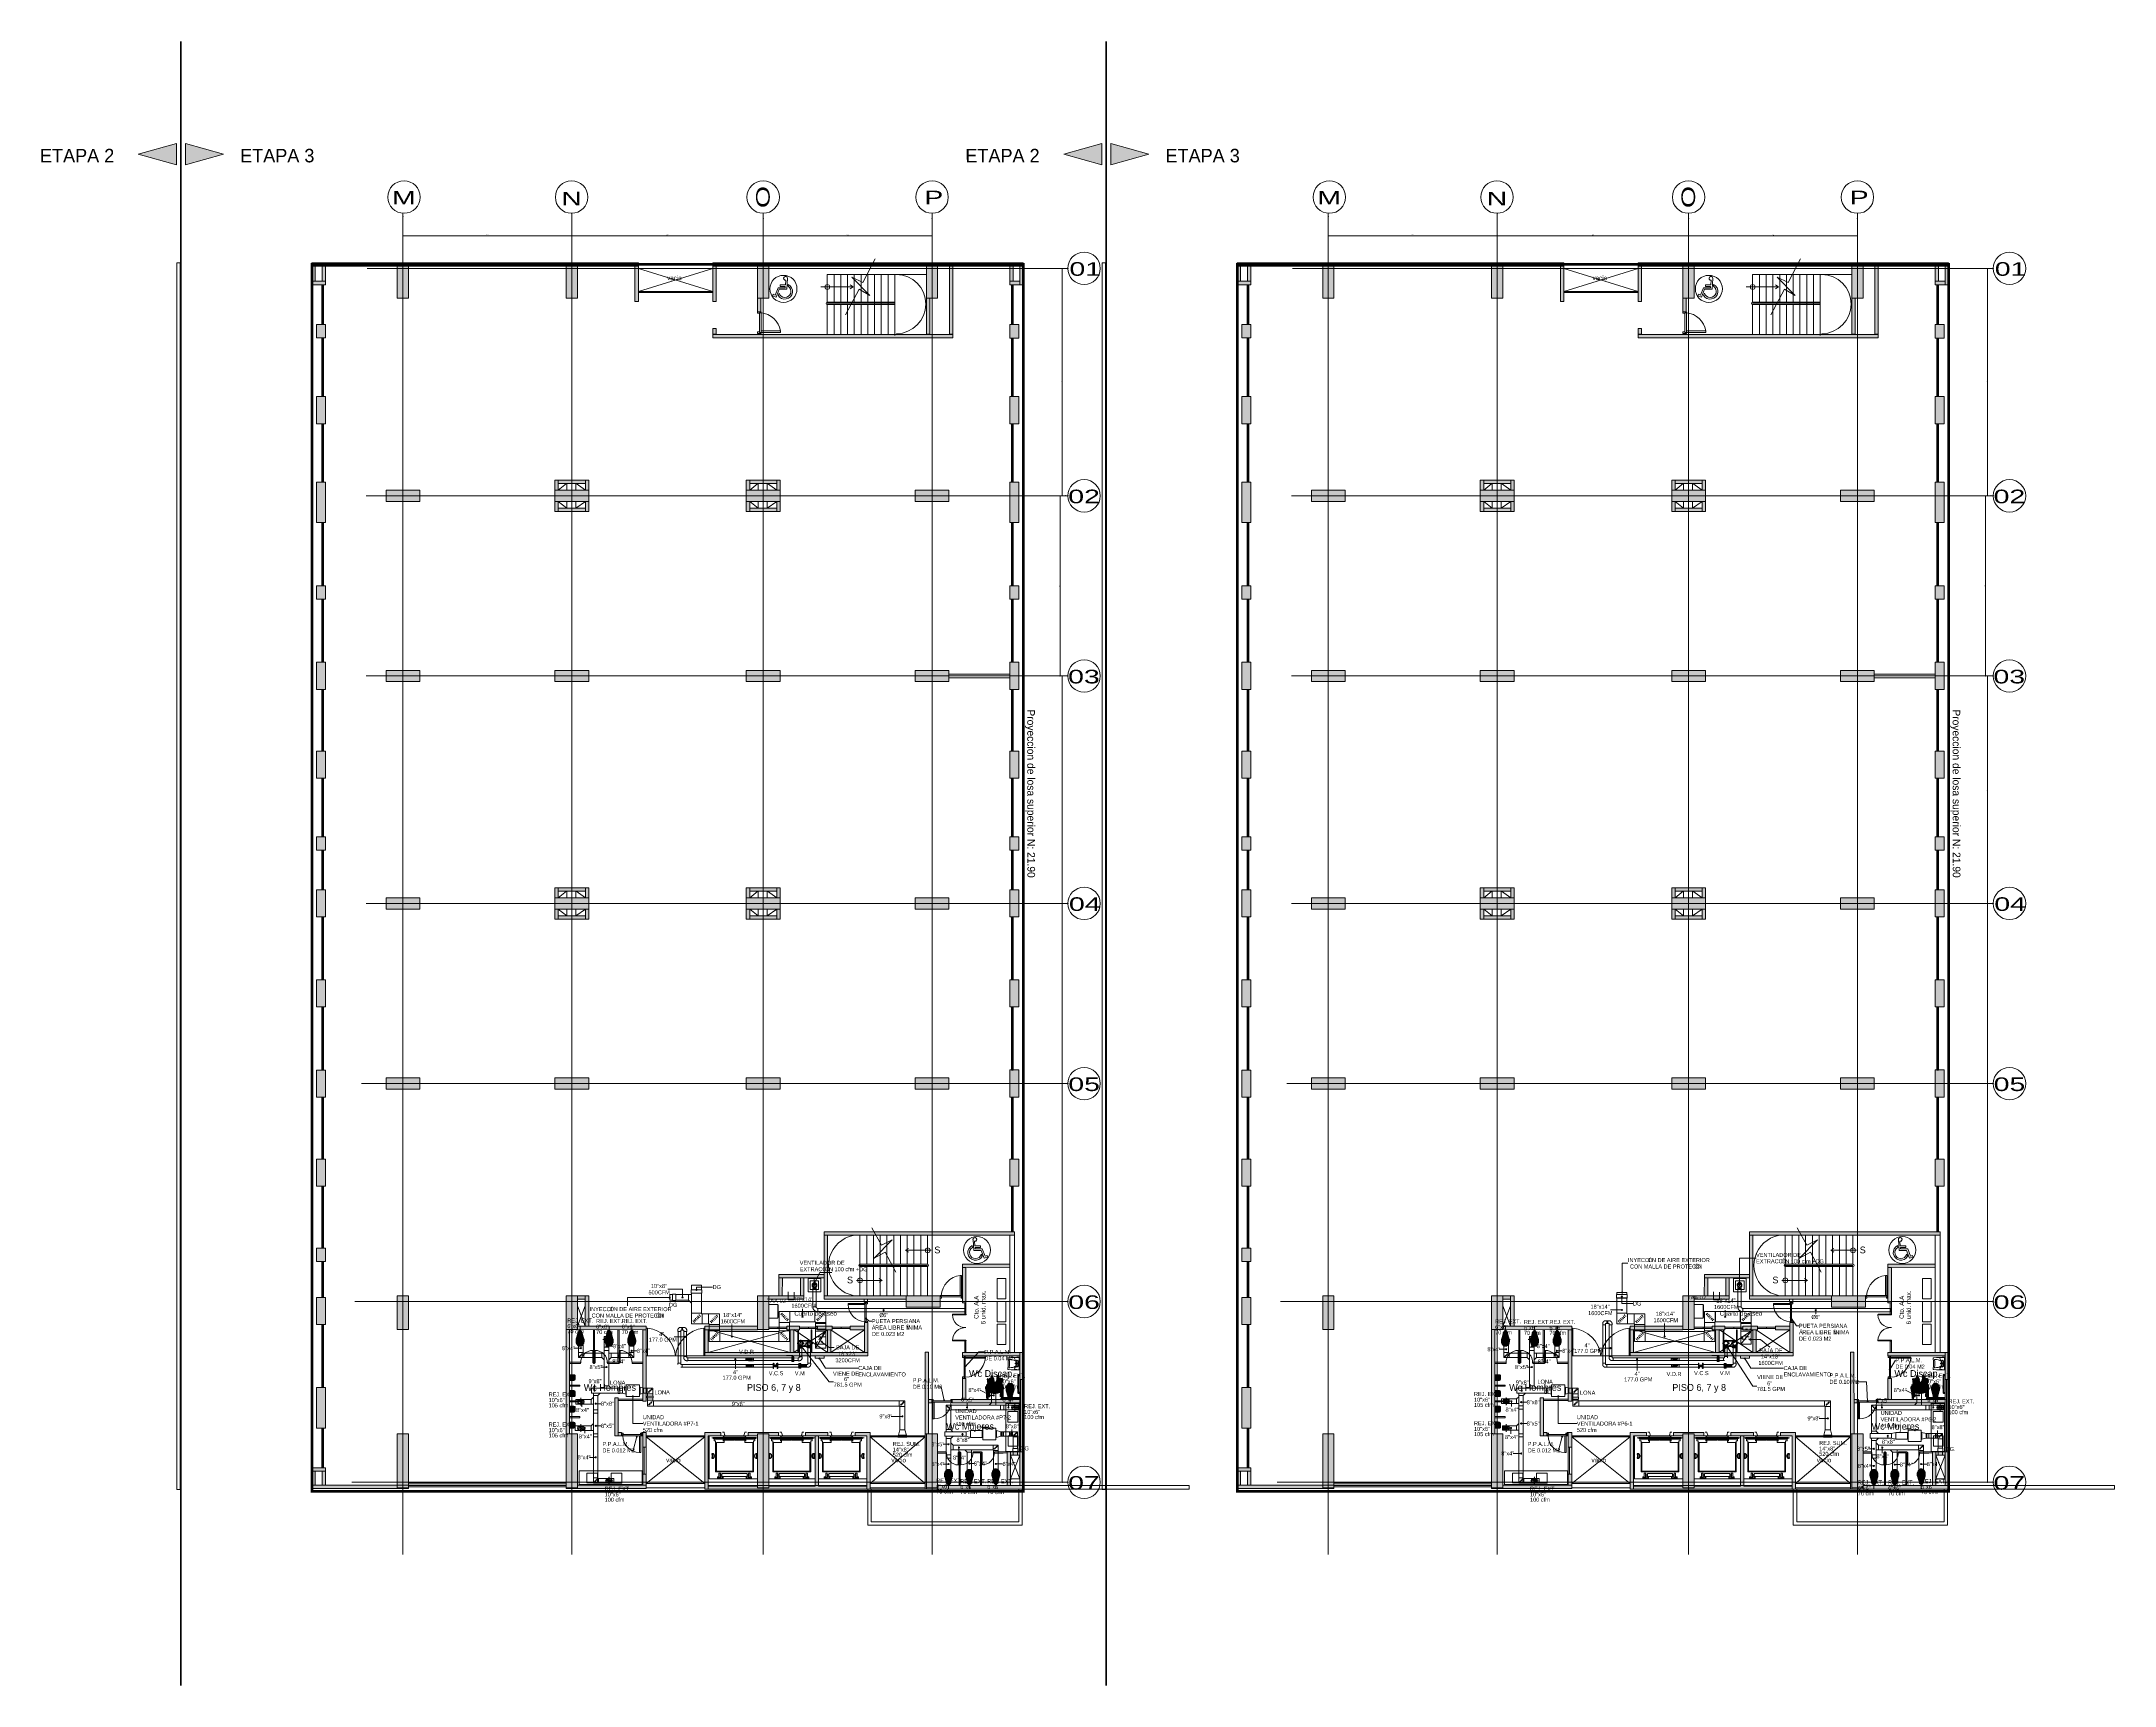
# Model space of a CAD drawing. Header units: metres. Extents: x 31.9 to 124, y -29 to 44.
import ezdxf
from ezdxf.enums import TextEntityAlignment as Align

# ---------------------------------------------------------------- set-up
doc = ezdxf.new("R2010")
doc.units = ezdxf.units.M
doc.header["$LTSCALE"] = 100
doc.linetypes.add('Hidden 1_5', pattern=[0.0022, 0.0015, -0.0007])
doc.linetypes.add('HIDDEN JT', pattern=[0.0016, 0.001, -0.0006])
for name, color, linetype, lineweight in [('A-ANNO-NOTE', 7, 'Continuous', 9), ('A-DETL-GENF', 7, 'Continuous', 9), ('A-GENM', 7, 'Continuous', 18), ('ARQ', 8, 'Continuous', 0), ('G-ANNO-TEXT', 7, 'Continuous', 9), ('M-EQPM', 7, 'Continuous', 18), ('M-EQPM-IDEN', 7, 'Continuous', 9), ('M-HVAC-CDFF-IDEN', 7, 'Continuous', 9), ('M-HVAC-DUCT', 7, 'Continuous', 18), ('M-HVAC-DUCT-ANNO', 7, 'Hidden 1_5', 18), ('M-HVAC-DUCT-IDEN', 7, 'Continuous', 9), ('P-PIPE', 7, 'Continuous', 18), ('P-PIPE-IDEN', 7, 'Continuous', 9)]:
    doc.layers.add(name, color=color, linetype=linetype, lineweight=lineweight)
doc.layers.add('A-DETL', color=7, linetype='Continuous', lineweight=9, true_color=0x00a600)
doc.layers.add('M-HVAC-CDFF', color=8, linetype='Continuous', lineweight=18, true_color=0x414141)
doc.styles.add('ROMAN', font='ROMANS', dxfattribs={"width": 1.2})
doc.styles.add('ROMANS', font='arial.ttf', dxfattribs={"width": 0.7})
doc.styles.add('SansSerif', font='SANSS__.TTF', dxfattribs={"width": 0.9, "height": 0.18})
doc.styles.add('SansSerif_1', font='SANSS__.TTF', dxfattribs={"width": 0.9, "height": 0.0018})
doc.styles.add('SansSerif_2', font='SANSS__.TTF', dxfattribs={"height": 0.18})
doc.styles.add('style2', font='arial.ttf', dxfattribs={"width": 1.5})
doc.dimstyles.new('1-10', dxfattribs={"dimscale": 10, "dimtxt": 0.0037, "dimasz": 0.001, "dimexe": 0.0018, "dimexo": 0.0018, "dimgap": 0.0005, "dimtad": 1, "dimzin": 4, "dimdsep": 46, "dimtxsty": 'ROMANS', "dimblk": 'ARCHTICK', "dimcen": 0.003, "dimdle": 0.0015, "dimclrd": 1, "dimclre": 1, "dimclrt": 4, "dimadec": 0, "dimazin": 0, "dimtfac": 1, "dimtix": 1, "dimtmove": 2, "dimatfit": 3, "dimldrblk": 'flecha', "dimfxl": 1, "dimtolj": 1, "dimtzin": 4, "dimarcsym": 0})

# ---------------------------------------------------------------- blocks, each defined once
blk = doc.blocks.new('_ArchTick')
at = {"layer": 'ARQ', "const_width": 0.15}
blk.add_lwpolyline([(-0.5, -0.5), (0.5, 0.5)], dxfattribs=at)
blk = doc.blocks.new('*D14')
at = {"layer": 'ARQ', "lineweight": -2, "transparency": 16777216}
for p, q in [((1123.3, -5955.372), (1123.3, -5956.369)), ((1131.8, -5955.597), (1131.8, -5956.369)), ((1123.285, -5956.351), (1131.815, -5956.351))]:
    blk.add_line(p, q, dxfattribs=at)
at = {"layer": 'ARQ', "transparency": 16777216}
for p in [(1123.3, -5955.354), (1131.8, -5955.579), (1131.8, -5956.351)]:
    blk.add_point(p, dxfattribs=at)
at = {"layer": 'ARQ', "lineweight": -2, "transparency": 16777216, "xscale": 0.01, "yscale": 0.01, "zscale": 0.01, "rotation": 180}
blk.add_blockref('_ArchTick', (1123.3, -5956.351), dxfattribs=at)
at = {"layer": 'ARQ', "lineweight": -2, "transparency": 16777216, "xscale": 0.01, "yscale": 0.01, "zscale": 0.01}
blk.add_blockref('_ArchTick', (1131.8, -5956.351), dxfattribs=at)
at = {"layer": 'ARQ', "transparency": 16777216, "insert": (1127.55, -5956.327), "char_height": 0.037, "attachment_point": 5, "style": 'ROMANS'}
blk.add_mtext('\\A1;8.50', dxfattribs=at)
blk = doc.blocks.new('flecha')
at = {"layer": 'ARQ', "lineweight": 0}
h = blk.add_hatch(color=256, dxfattribs=at)
h.dxf.hatch_style = 1
h.paths.add_polyline_path([(0, 0), (2.4, 0.4), (2.4, 0), (4, 0), (4, 0), (2.4, 0), (2.4, -0.4)])
at = {"layer": 'ARQ', "lineweight": 0, "flags": 128}
blk.add_lwpolyline([(0, 0), (2.4, 0.4), (2.4, 0), (2.4, 0), (4, 0), (4, 0), (2.4, 0), (2.4, -0.4), (0, 0)], dxfattribs=at)
blk = doc.blocks.new('*D15')
at = {"layer": 'ARQ', "lineweight": -2, "transparency": 16777216}
for p, q in [((1131.8, -5955.597), (1131.8, -5956.369)), ((1139.298, -5955.597), (1139.298, -5956.369)), ((1131.785, -5956.351), (1139.313, -5956.351))]:
    blk.add_line(p, q, dxfattribs=at)
at = {"layer": 'ARQ', "transparency": 16777216}
for p in [(1131.8, -5955.579), (1139.298, -5955.579), (1139.298, -5956.351)]:
    blk.add_point(p, dxfattribs=at)
at = {"layer": 'ARQ', "lineweight": -2, "transparency": 16777216, "xscale": 0.01, "yscale": 0.01, "zscale": 0.01, "rotation": 180}
blk.add_blockref('_ArchTick', (1131.8, -5956.351), dxfattribs=at)
at = {"layer": 'ARQ', "lineweight": -2, "transparency": 16777216, "xscale": 0.01, "yscale": 0.01, "zscale": 0.01}
blk.add_blockref('_ArchTick', (1139.298, -5956.351), dxfattribs=at)
at = {"layer": 'ARQ', "transparency": 16777216, "insert": (1135.549, -5956.327), "char_height": 0.037, "attachment_point": 5, "style": 'ROMANS'}
blk.add_mtext('\\A1;7.50', dxfattribs=at)
blk = doc.blocks.new('*D16')
at = {"layer": 'ARQ', "lineweight": -2, "transparency": 16777216}
for p, q in [((1115.8, -5955.522), (1115.8, -5956.369)), ((1123.3, -5955.372), (1123.3, -5956.369)), ((1123.315, -5956.351), (1115.785, -5956.351))]:
    blk.add_line(p, q, dxfattribs=at)
at = {"layer": 'ARQ', "transparency": 16777216}
for p in [(1115.8, -5955.504), (1123.3, -5955.354), (1115.8, -5956.351)]:
    blk.add_point(p, dxfattribs=at)
at = {"layer": 'ARQ', "lineweight": -2, "transparency": 16777216, "xscale": 0.01, "yscale": 0.01, "zscale": 0.01, "rotation": 180}
blk.add_blockref('_ArchTick', (1115.8, -5956.351), dxfattribs=at)
at = {"layer": 'ARQ', "lineweight": -2, "transparency": 16777216, "xscale": 0.01, "yscale": 0.01, "zscale": 0.01}
blk.add_blockref('_ArchTick', (1123.3, -5956.351), dxfattribs=at)
at = {"layer": 'ARQ', "transparency": 16777216, "insert": (1119.55, -5956.327), "char_height": 0.037, "attachment_point": 5, "style": 'ROMANS'}
blk.add_mtext('\\A1;7.50', dxfattribs=at)
blk = doc.blocks.new('*D17')
at = {"layer": 'ARQ', "lineweight": -2, "transparency": 16777216}
for p, q in [((1145.315, -5975.899), (1145.065, -5975.899)), ((1145.083, -5975.884), (1145.083, -5986.014)), ((1145.315, -5985.999), (1145.065, -5985.999))]:
    blk.add_line(p, q, dxfattribs=at)
at = {"layer": 'ARQ', "transparency": 16777216}
for p in [(1145.333, -5975.899), (1145.083, -5985.999), (1145.333, -5985.999)]:
    blk.add_point(p, dxfattribs=at)
at = {"layer": 'ARQ', "lineweight": -2, "transparency": 16777216, "xscale": 0.01, "yscale": 0.01, "zscale": 0.01}
for p, rotation in [((1145.083, -5975.899), 90), ((1145.083, -5985.999), 270)]:
    blk.add_blockref('_ArchTick', p, dxfattribs=dict(at, rotation=rotation))
at = {"layer": 'ARQ', "transparency": 16777216, "insert": (1145.059, -5980.949), "char_height": 0.037, "attachment_point": 5, "rotation": 90, "style": 'ROMANS'}
blk.add_mtext('\\A1;10.10', dxfattribs=at)
blk = doc.blocks.new('*D18')
at = {"layer": 'ARQ', "lineweight": -2, "transparency": 16777216}
for p, q in [((1145.315, -5985.999), (1145.065, -5985.999)), ((1145.083, -5985.984), (1145.083, -5994.014)), ((1145.315, -5993.999), (1145.065, -5993.999))]:
    blk.add_line(p, q, dxfattribs=at)
at = {"layer": 'ARQ', "transparency": 16777216}
for p in [(1145.333, -5985.999), (1145.083, -5993.999), (1145.333, -5993.999)]:
    blk.add_point(p, dxfattribs=at)
at = {"layer": 'ARQ', "lineweight": -2, "transparency": 16777216, "xscale": 0.01, "yscale": 0.01, "zscale": 0.01}
for p, rotation in [((1145.083, -5985.999), 90), ((1145.083, -5993.999), 270)]:
    blk.add_blockref('_ArchTick', p, dxfattribs=dict(at, rotation=rotation))
at = {"layer": 'ARQ', "transparency": 16777216, "insert": (1145.059, -5989.999), "char_height": 0.037, "attachment_point": 5, "rotation": 90, "style": 'ROMANS'}
blk.add_mtext('\\A1;8.00', dxfattribs=at)
blk = doc.blocks.new('*D19')
at = {"layer": 'ARQ', "lineweight": -2, "transparency": 16777216}
for p, q in [((1145.315, -5993.999), (1145.065, -5993.999)), ((1145.083, -5993.984), (1145.083, -6003.689)), ((1145.315, -6003.674), (1145.065, -6003.674))]:
    blk.add_line(p, q, dxfattribs=at)
at = {"layer": 'ARQ', "transparency": 16777216}
for p in [(1145.333, -5993.999), (1145.083, -6003.674), (1145.333, -6003.674)]:
    blk.add_point(p, dxfattribs=at)
at = {"layer": 'ARQ', "lineweight": -2, "transparency": 16777216, "xscale": 0.01, "yscale": 0.01, "zscale": 0.01}
for p, rotation in [((1145.083, -5993.999), 90), ((1145.083, -6003.674), 270)]:
    blk.add_blockref('_ArchTick', p, dxfattribs=dict(at, rotation=rotation))
at = {"layer": 'ARQ', "transparency": 16777216, "insert": (1145.059, -5998.836), "char_height": 0.037, "attachment_point": 5, "rotation": 90, "style": 'ROMANS'}
blk.add_mtext('\\A1;9.68', dxfattribs=at)
blk = doc.blocks.new('*D20')
at = {"layer": 'ARQ', "lineweight": -2, "transparency": 16777216}
for p, q in [((1145.315, -6003.674), (1145.065, -6003.674)), ((1145.083, -6003.659), (1145.083, -6011.714)), ((1145.315, -6011.699), (1145.065, -6011.699))]:
    blk.add_line(p, q, dxfattribs=at)
at = {"layer": 'ARQ', "transparency": 16777216}
for p in [(1145.333, -6003.674), (1145.083, -6011.699), (1145.333, -6011.699)]:
    blk.add_point(p, dxfattribs=at)
at = {"layer": 'ARQ', "lineweight": -2, "transparency": 16777216, "xscale": 0.01, "yscale": 0.01, "zscale": 0.01}
for p, rotation in [((1145.083, -6003.674), 90), ((1145.083, -6011.699), 270)]:
    blk.add_blockref('_ArchTick', p, dxfattribs=dict(at, rotation=rotation))
at = {"layer": 'ARQ', "transparency": 16777216, "insert": (1145.059, -6007.686), "char_height": 0.037, "attachment_point": 5, "rotation": 90, "style": 'ROMANS'}
blk.add_mtext('\\A1;8.02', dxfattribs=at)
blk = doc.blocks.new('*D21')
at = {"layer": 'ARQ', "lineweight": -2, "transparency": 16777216}
for p, q in [((1145.315, -5957.799), (1145.065, -5957.799)), ((1145.083, -5957.784), (1145.083, -5967.914)), ((1145.315, -5967.899), (1145.065, -5967.899))]:
    blk.add_line(p, q, dxfattribs=at)
at = {"layer": 'ARQ', "transparency": 16777216}
for p in [(1145.333, -5957.799), (1145.083, -5967.899), (1145.333, -5967.899)]:
    blk.add_point(p, dxfattribs=at)
at = {"layer": 'ARQ', "lineweight": -2, "transparency": 16777216, "xscale": 0.01, "yscale": 0.01, "zscale": 0.01}
for p, rotation in [((1145.083, -5957.799), 90), ((1145.083, -5967.899), 270)]:
    blk.add_blockref('_ArchTick', p, dxfattribs=dict(at, rotation=rotation))
at = {"layer": 'ARQ', "transparency": 16777216, "insert": (1145.059, -5962.849), "char_height": 0.037, "attachment_point": 5, "rotation": 90, "style": 'ROMANS'}
blk.add_mtext('\\A1;10.10', dxfattribs=at)
blk = doc.blocks.new('*D22')
at = {"layer": 'ARQ', "lineweight": -2, "transparency": 16777216}
for p, q in [((1145.215, -5967.899), (1144.966, -5967.899)), ((1144.984, -5967.884), (1144.984, -5975.914)), ((1145.315, -5975.899), (1144.966, -5975.899))]:
    blk.add_line(p, q, dxfattribs=at)
at = {"layer": 'ARQ', "transparency": 16777216}
for p in [(1145.233, -5967.899), (1144.984, -5975.899), (1145.333, -5975.899)]:
    blk.add_point(p, dxfattribs=at)
at = {"layer": 'ARQ', "lineweight": -2, "transparency": 16777216, "xscale": 0.01, "yscale": 0.01, "zscale": 0.01}
for p, rotation in [((1144.984, -5967.899), 90), ((1144.984, -5975.899), 270)]:
    blk.add_blockref('_ArchTick', p, dxfattribs=dict(at, rotation=rotation))
at = {"layer": 'ARQ', "transparency": 16777216, "insert": (1144.96, -5971.899), "char_height": 0.037, "attachment_point": 5, "rotation": 90, "style": 'ROMANS'}
blk.add_mtext('\\A1;8.00', dxfattribs=at)
blk = doc.blocks.new('discap')
at = {"layer": 'ARQ'}
for p, q in [((-179169, -277469), (-179154, -277610)), ((-178353, -278322), (-178426, -278155))]:
    blk.add_line(p, q, dxfattribs=at)
blk.add_lwpolyline([(-178974, -277120), (-178946, -277498), (-178511, -277498), (-178511, -277624), (-178926, -277624), (-178926, -277730), (-178352, -277730), (-178127, -278321), (-177953, -278254), (-177909, -278371), (-178198, -278488), (-178440, -277852), (-179047, -277852), (-179102, -276980)], dxfattribs=at)
for centre, radius, start, end in [((-178951, -276970), 152, 261.2603, 183.66969), ((-178897, -278025), 619, 116.09541, 331.34503), ((-178897, -278025), 488, 121.7945, 344.57102)]:
    blk.add_arc(centre, radius, start, end, dxfattribs=at)
blk = doc.blocks.new('MARCOE-102')
at = {"layer": 'ARQ'}
for p, q in [((0, 0), (0, -2.5)), ((0, 0), (1.75, 0)), ((1.75, 0), (1.75, -0.45)), ((0, -2.5), (1.75, -2.5)), ((0.175, -0.175), (1.575, -0.175)), ((0.175, -0.175), (0.175, -2.325)), ((0.175, -2.325), (1.575, -2.325)), ((1.375, -0.45), (1.375, -0.275)), ((1.375, -0.275), (1.575, -0.275)), ((1.75, -0.45), (1.375, -0.45)), ((1.375, -2.05), (1.375, -2.225)), ((1.75, -2.05), (1.375, -2.05)), ((1.375, -2.225), (1.575, -2.225)), ((1.575, -0.275), (1.575, -0.175)), ((1.575, -2.325), (1.575, -2.225)), ((1.75, -2.5), (1.75, -2.05))]:
    blk.add_line(p, q, dxfattribs=at)
blk.add_lwpolyline([(0, 0), (0, -2.5), (1.75, -2.5), (1.75, -2.05), (1.375, -2.05), (1.375, -2.225), (1.575, -2.225), (1.575, -2.325), (0.175, -2.325), (0.175, -0.175), (1.575, -0.175), (1.575, -0.275), (1.375, -0.275), (1.375, -0.45), (1.75, -0.45), (1.75, 0), (0, 0)], dxfattribs=at)
blk = doc.blocks.new('ASCENSOR')
at = {"layer": 'ARQ'}
for p, q in [((-1.605, 0.869), (-1.605, 0.932)), ((-0.91, 0.876), (-0.91, 0.932)), ((-0.7, 0.921), (-0.91, 0.921)), ((-0.88, 0.922), (-0.88, 0.95)), ((-0.73, 0.922), (-0.73, 0.95)), ((-0.7, 0.876), (-0.7, 0.932)), ((-1.68, 0.434), (-1.671, 0.434)), ((-1.68, 0.434), (-1.671, 0.434)), ((-1.68, 0.399), (-1.68, 0.434)), ((-1.68, 0.399), (-1.68, 0.434)), ((-1.63, 0.399), (-1.68, 0.399)), ((-1.63, 0.399), (-1.68, 0.399)), ((-1.676, 0.43), (-1.674, 0.43)), ((-1.674, 0.43), (-1.676, 0.43)), ((-1.676, 0.402), (-1.676, 0.43)), ((-1.676, 0.43), (-1.676, 0.402)), ((-1.633, 0.402), (-1.676, 0.402)), ((-1.676, 0.402), (-1.633, 0.402)), ((-1.674, 0.426), (-1.674, 0.43)), ((-1.674, 0.426), (-1.674, 0.43)), ((-1.671, 0.426), (-1.674, 0.426)), ((-1.671, 0.426), (-1.674, 0.426)), ((-1.671, 0.434), (-1.671, 0.426)), ((-1.671, 0.434), (-1.671, 0.426)), ((-1.639, 0.434), (-1.639, 0.426)), ((-1.63, 0.434), (-1.639, 0.434)), ((-1.639, 0.434), (-1.63, 0.434)), ((-1.639, 0.426), (-1.639, 0.434)), ((-1.639, 0.426), (-1.635, 0.426)), ((-1.635, 0.426), (-1.639, 0.426)), ((-1.635, 0.43), (-1.633, 0.43)), ((-1.635, 0.426), (-1.635, 0.43)), ((-1.635, 0.43), (-1.635, 0.426)), ((-1.633, 0.43), (-1.635, 0.43)), ((-1.633, 0.402), (-1.633, 0.43)), ((-1.633, 0.402), (-1.633, 0.43)), ((-1.63, -1.015), (-1.63, 0.869)), ((-1.575, 0.869), (-1.63, 0.869)), ((-1.63, 0.399), (-1.63, 0.434)), ((-1.63, 0.434), (-1.63, 0.399)), ((-1.587, 0.433), (-1.618, 0.433)), ((-1.618, 0.433), (-1.618, -0.056)), ((-1.587, -0.056), (-1.587, 0.433)), ((-1.575, 0.869), (-1.575, -1.015)), ((-1.485, 0.826), (-1.545, 0.826)), ((-1.545, 0.826), (-1.485, 0.826)), ((-1.545, -0.971), (-1.545, 0.826)), ((-1.503, 0.434), (-1.534, 0.434)), ((-1.534, -0.056), (-1.534, 0.434)), ((-1.503, -0.056), (-1.503, 0.434)), ((-1.485, 0.826), (-1.485, 0.766)), ((-1.485, 0.766), (-0.096, 0.766)), ((-1.485, 0.385), (-1.485, 0.445)), ((-1.405, 0.385), (-1.485, 0.385)), ((-1.405, 0.385), (-1.405, 0.735)), ((-0.126, 0.735), (-1.405, 0.735)), ((-0.91, 0.876), (-0.88, 0.876)), ((-0.73, 0.902), (-0.88, 0.902)), ((-0.88, 0.83), (-0.88, 0.902)), ((-0.73, 0.836), (-0.88, 0.836)), ((-0.88, 0.836), (-0.73, 0.836)), ((-0.85, 0.83), (-0.88, 0.83)), ((-0.85, 0.83), (-0.88, 0.83)), ((-0.85, 0.83), (-0.805, 0.83)), ((-0.85, 0.83), (-0.805, 0.83)), ((-0.85, 0.83), (-0.805, 0.83)), ((-0.85, 0.83), (-0.805, 0.83)), ((-0.85, 0.823), (-0.85, 0.83)), ((-0.85, 0.823), (-0.85, 0.83)), ((-0.809, 0.823), (-0.85, 0.823)), ((-0.809, 0.823), (-0.85, 0.823)), ((-0.816, 0.785), (-0.816, 0.792)), ((-0.816, 0.792), (-0.802, 0.792)), ((-0.809, 0.785), (-0.816, 0.785)), ((-0.809, 0.785), (-0.809, 0.823)), ((-0.802, 0.785), (-0.809, 0.785)), ((-0.76, 0.83), (-0.805, 0.83)), ((-0.76, 0.83), (-0.805, 0.83)), ((-0.76, 0.83), (-0.805, 0.83)), ((-0.76, 0.83), (-0.805, 0.83)), ((-0.802, 0.823), (-0.76, 0.823)), ((-0.802, 0.823), (-0.76, 0.823)), ((-0.802, 0.785), (-0.802, 0.823)), ((-0.795, 0.792), (-0.802, 0.792)), ((-0.802, 0.785), (-0.795, 0.785)), ((-0.795, 0.785), (-0.795, 0.792)), ((-0.76, 0.823), (-0.76, 0.83)), ((-0.76, 0.823), (-0.76, 0.83)), ((-0.76, 0.83), (-0.73, 0.83)), ((-0.76, 0.83), (-0.73, 0.83)), ((-0.73, 0.836), (-0.73, 0.902)), ((-0.73, 0.876), (-0.7, 0.876)), ((-0.73, 0.83), (-0.73, 0.836)), ((-0.126, 0.735), (-0.126, -0.88)), ((-0.096, 0.766), (-0.096, -0.911)), ((-0.036, 0.625), (-0.036, 0.555)), ((0.155, 0.625), (-0.036, 0.625)), ((0.155, 0.561), (-0.036, 0.561)), ((0.155, 0.555), (-0.036, 0.555)), ((-0.021, 0.485), (0.109, 0.485)), ((-0.021, -0.63), (-0.021, 0.485)), ((-0.001, 0.552), (-0.001, 0.555)), ((-0.001, 0.555), (0.041, 0.555)), ((0.038, 0.552), (-0.001, 0.552)), ((0.038, 0.491), (0.038, 0.552)), ((0.041, 0.555), (0.041, 0.491)), ((0.089, 0.555), (0.041, 0.555)), ((0.047, 0.555), (0.047, 0.491)), ((0.05, 0.491), (0.05, 0.552)), ((0.05, 0.552), (0.089, 0.552)), ((0.089, 0.552), (0.089, 0.555)), ((0.089, 0.552), (0.089, 0.555)), ((0.109, 0.485), (0.109, -0.63)), ((0.184, 0.688), (0.128, 0.688)), ((0.128, 0.625), (0.128, 0.688)), ((0.128, 0.438), (0.128, 0.555)), ((0.184, 0.438), (0.128, 0.438)), ((0.147, 0.664), (0.21, 0.664)), ((0.149, 0.463), (0.209, 0.463)), ((0.155, 0.625), (0.155, 0.555)), ((0.173, 0.689), (0.173, 0.438)), ((-1.747, -0.512), (-1.859, -0.533)), ((-1.859, -0.533), (-1.859, -0.609)), ((-1.69, -0.498), (-1.747, -0.498)), ((-1.747, -0.498), (-1.747, -0.512)), ((-1.69, -0.564), (-1.69, -0.498)), ((-1.68, -0.564), (-1.69, -0.564)), ((-1.618, -0.056), (-1.587, -0.056)), ((-1.587, -0.095), (-1.618, -0.095)), ((-1.618, -0.095), (-1.618, -0.583)), ((-1.618, -0.583), (-1.587, -0.583)), ((-1.587, -0.583), (-1.587, -0.095)), ((-1.534, -0.056), (-1.503, -0.056)), ((-1.503, -0.095), (-1.534, -0.095)), ((-1.534, -0.58), (-1.534, -0.095)), ((-1.534, -0.58), (-1.503, -0.58)), ((-1.503, -0.58), (-1.503, -0.095)), ((-1.405, -0.53), (-1.485, -0.53)), ((-1.485, -0.53), (-1.485, -0.59)), ((-0.096, -0.911), (-1.485, -0.911)), ((-1.485, -0.911), (-1.485, -0.971)), ((-1.405, -0.53), (-1.405, -0.88)), ((-0.126, -0.88), (-1.405, -0.88)), ((0.155, -0.7), (-0.036, -0.7)), ((-0.036, -0.77), (-0.036, -0.7)), ((0.155, -0.706), (-0.036, -0.706)), ((0.155, -0.77), (-0.036, -0.77)), ((0.109, -0.63), (-0.021, -0.63)), ((-0.001, -0.697), (-0.001, -0.7)), ((0.038, -0.697), (-0.001, -0.697)), ((-0.001, -0.7), (0.041, -0.7)), ((0.038, -0.636), (0.038, -0.697)), ((0.041, -0.7), (0.041, -0.636)), ((0.047, -0.7), (0.047, -0.636)), ((0.089, -0.7), (0.047, -0.7)), ((0.05, -0.636), (0.05, -0.697)), ((0.05, -0.697), (0.089, -0.697)), ((0.089, -0.697), (0.089, -0.7)), ((0.184, -0.583), (0.128, -0.583)), ((0.128, -0.583), (0.128, -0.7)), ((0.128, -0.77), (0.128, -0.833)), ((0.184, -0.833), (0.128, -0.833)), ((0.147, -0.809), (0.21, -0.809)), ((0.149, -0.609), (0.209, -0.609)), ((0.155, -0.77), (0.155, -0.7)), ((0.173, -0.834), (0.173, -0.583)), ((-1.575, -1.015), (-1.63, -1.015)), ((-1.605, -1.015), (-1.605, -1.083)), ((-1.485, -0.971), (-1.545, -0.971)), ((-0.91, -1.011), (-0.88, -1.011)), ((-0.91, -1.011), (-0.91, -1.083)), ((-0.7, -1.072), (-0.91, -1.072)), ((-0.85, -0.981), (-0.88, -0.981)), ((-0.85, -0.981), (-0.88, -0.981)), ((-0.88, -0.981), (-0.88, -1.052)), ((-0.73, -0.987), (-0.88, -0.987)), ((-0.88, -0.987), (-0.73, -0.987)), ((-0.73, -1.052), (-0.88, -1.052)), ((-0.88, -1.073), (-0.88, -1.1)), ((-0.808, -0.974), (-0.85, -0.974)), ((-0.808, -0.974), (-0.85, -0.974)), ((-0.85, -0.974), (-0.85, -0.981)), ((-0.85, -0.974), (-0.85, -0.981)), ((-0.85, -0.981), (-0.805, -0.981)), ((-0.85, -0.981), (-0.805, -0.981)), ((-0.85, -0.981), (-0.805, -0.981)), ((-0.85, -0.981), (-0.805, -0.981)), ((-0.808, -0.936), (-0.815, -0.936)), ((-0.815, -0.936), (-0.815, -0.943)), ((-0.815, -0.943), (-0.801, -0.943)), ((-0.808, -0.936), (-0.808, -0.974)), ((-0.801, -0.936), (-0.808, -0.936)), ((-0.76, -0.981), (-0.805, -0.981)), ((-0.76, -0.981), (-0.805, -0.981)), ((-0.76, -0.981), (-0.805, -0.981)), ((-0.76, -0.981), (-0.805, -0.981)), ((-0.801, -0.936), (-0.801, -0.974)), ((-0.801, -0.936), (-0.794, -0.936)), ((-0.794, -0.943), (-0.801, -0.943)), ((-0.801, -0.974), (-0.76, -0.974)), ((-0.801, -0.974), (-0.76, -0.974)), ((-0.794, -0.936), (-0.794, -0.943)), ((-0.76, -0.974), (-0.76, -0.981)), ((-0.76, -0.974), (-0.76, -0.981)), ((-0.76, -0.981), (-0.73, -0.981)), ((-0.76, -0.981), (-0.73, -0.981)), ((-0.73, -0.981), (-0.73, -0.987)), ((-0.73, -0.987), (-0.73, -1.052)), ((-0.73, -1.011), (-0.7, -1.011)), ((-0.73, -1.073), (-0.73, -1.1)), ((-0.7, -1.011), (-0.7, -1.083))]:
    blk.add_line(p, q, dxfattribs=at)
blk.add_lwpolyline([(-1.68, -0.564), (-1.68, 0.413), (-1.69, 0.413), (-1.69, 0.347), (-1.747, 0.347), (-1.747, 0.361), (-1.859, 0.382), (-1.859, 0.458)], dxfattribs=at)
for centre, radius, start, end in [((0.044, 0.491), 0.006, 180, 270), ((0.044, 0.491), 0.003, 180, 270), ((0.044, 0.491), 0.006, 270, 0), ((0.044, 0.491), 0.003, 270, 0), ((0.044, -0.636), 0.006, 90, 180), ((0.044, -0.636), 0.003, 90, 180), ((0.044, -0.636), 0.006, 0, 90), ((0.044, -0.636), 0.003, 0, 90)]:
    blk.add_arc(centre, radius, start, end, dxfattribs=at)
for points in [[(-0.795, 0.792), (-0.795, 0.785), (-0.816, 0.785), (-0.816, 0.792)], [(-0.816, 0.785), (-0.816, 0.792), (-0.795, 0.785), (-0.816, 0.785)], [(-0.795, 0.785), (-0.816, 0.785), (-0.795, 0.792), (-0.816, 0.792)], [(-0.794, -0.943), (-0.794, -0.936), (-0.815, -0.936), (-0.815, -0.943)], [(-0.815, -0.936), (-0.815, -0.943), (-0.794, -0.936), (-0.815, -0.936)], [(-0.794, -0.936), (-0.815, -0.936), (-0.794, -0.943), (-0.815, -0.943)]]:
    blk.add_solid(points, dxfattribs=at)
at = {"layer": 'ARQ', "xscale": 0.01999999999998181, "yscale": 0.01999999999998181, "zscale": 0.01999999999998181, "rotation": 270}
blk.add_blockref('MARCOE-102', (-1.63, -0.541), dxfattribs=at)
blk = doc.blocks.new('PUERTA BAÑOS')
at = {"layer": 'ARQ'}
h = blk.add_hatch(color=256, dxfattribs=at)
edge = h.paths.add_edge_path()
edge.add_line((-0.008, 0.002), (-0.008, -0.628))
edge.add_arc((-0.013, -0.628), 0.005, -90, 0, ccw=False)
edge.add_line((-0.013, -0.633), (-0.033, -0.633))
edge.add_arc((-0.033, -0.628), 0.005, 180, 270, ccw=False)
edge.add_line((-0.038, -0.628), (-0.038, -0.003))
edge.add_arc((-0.032, -0.003), 0.005, 90, 180, ccw=False)
edge.add_line((-0.033, 0.002), (-0.008, 0.002))
for p, q in [((0, 0), (-0.005, 0)), ((0, -0.06), (0, 0)), ((-0.03, -0.005), (-0.03, -0.02)), ((-0.005, 0), (-0.025, 0)), ((-0.025, -0.025), (-0.005, -0.025)), ((-0.005, -0.025), (-0.005, 0)), ((-0.005, 0), (-0.005, -0.06)), ((-0.005, -0.06), (0, -0.06))]:
    blk.add_line(p, q, dxfattribs=at)
blk.add_lwpolyline([(-0.008, 0.002), (-0.008, -0.628, -0.414214), (-0.013, -0.633), (-0.033, -0.633, -0.414214), (-0.038, -0.628), (-0.038, -0.003, -0.414214), (-0.033, 0.002)], format="xyb", close=True, dxfattribs=at)
blk.add_circle((-0.022, -0.013), 0.0025, dxfattribs=at)
at = {"layer": 'ARQ', "ltscale": 0.1}
blk.add_arc((-0.034, -0.026), 0.607, 177.54831, 270.14368, dxfattribs=at)
at = {"layer": 'ARQ'}
for centre, start, end in [((-0.025, -0.005), 90, 180), ((-0.025, -0.02), 180, 270)]:
    blk.add_arc(centre, 0.005, start, end, dxfattribs=at)
blk = doc.blocks.new('INODORO')
at = {"layer": 'ARQ'}
h = blk.add_hatch(color=256, dxfattribs=at)
edge = h.paths.add_edge_path()
edge.add_line((0.167, 0.387), (0.084, 0.101))
edge.add_arc((0.017, 0.12), 0.07, 270, 344.64191, ccw=False)
edge.add_line((0.017, 0.05), (-0.017, 0.05))
edge.add_arc((-0.017, 0.12), 0.07, 195.35809, 270, ccw=False)
edge.add_line((-0.084, 0.101), (-0.167, 0.387))
edge.add_arc((0.145, 0.478), 0.325, 180, 196.18446, ccw=False)
edge.add_arc((0.145, 0.478), 0.325, 162.88237, 180, ccw=False)
edge.add_arc((0.074, 0.5), 0.25, 143.36837, 162.88237, ccw=False)
edge.add_arc((0.029, 0.533), 0.194, 119.12202, 143.36837, ccw=False)
edge.add_arc((0, 0.584), 0.136, 90, 119.12202, ccw=False)
edge.add_arc((0, 0.584), 0.136, 60.87798, 90, ccw=False)
edge.add_arc((-0.029, 0.533), 0.194, 36.63163, 60.87798, ccw=False)
edge.add_arc((-0.074, 0.5), 0.25, 17.11763, 36.63163, ccw=False)
edge.add_arc((-0.145, 0.478), 0.325, 0, 17.11763, ccw=False)
edge.add_arc((-0.145, 0.478), 0.325, 343.81552, 360, ccw=False)
blk.add_hatch(color=256, dxfattribs=at).paths.add_polyline_path([(0.025, 0.05), (-0.025, 0.05), (-0.025, 0), (0.025, 0)])
at = {"layer": 'ARQ', "extrusion": (-1.55665e-06, -4.47371e-06, 1)}
for p, q in [((0.103, 0.17, 13.502), (-0.103, 0.17, 13.502)), ((-0.024, 0.164, 13.502), (-0.101, 0.164, 13.502)), ((-0.051, 0.24, 13.502), (-0.089, 0.24, 13.502)), ((-0.07, 0.221, 13.502), (-0.07, 0.259, 13.502)), ((0.101, 0.164, 13.502), (0.024, 0.164, 13.502)), ((0.051, 0.24, 13.502), (0.089, 0.24, 13.502)), ((0.07, 0.221, 13.502), (0.07, 0.259, 13.502))]:
    blk.add_line(p, q, dxfattribs=at)
at = {"layer": 'ARQ', "extrusion": (-1.55665e-06, -4.47371e-06, 1), "elevation": 13.502, "flags": 128}
for points in [[(0.167, 0.387), (0.084, 0.101, -0.016701), (0.083, 0.097, -0.022806), (0.08, 0.091, -0.021821), (0.078, 0.086, -0.034751), (0.072, 0.078, -0.036571), (0.065, 0.07, -0.043988), (0.056, 0.062, -0.052185), (0.043, 0.055, -0.082496), (0.021, 0.05, -0.014668), (0.017, 0.05), (-0.017, 0.05, -0.083909), (-0.04, 0.054, -0.098699), (-0.063, 0.068, -0.082496), (-0.078, 0.086, -0.052185), (-0.083, 0.099, -0.009147), (-0.084, 0.101), (-0.167, 0.387, -0.038438), (-0.177, 0.436, -0.03221), (-0.18, 0.478, -0.004356), (-0.18, 0.484, -0.034754), (-0.176, 0.528, -0.021818), (-0.17, 0.556, -0.013779), (-0.166, 0.573, -0.009024), (-0.163, 0.582, -0.022804), (-0.154, 0.603, -0.021821), (-0.144, 0.623, -0.031515), (-0.127, 0.649, -0.003233), (-0.126, 0.651, -0.036571), (-0.107, 0.672, -0.043988), (-0.081, 0.694, -0.02205), (-0.066, 0.703, -0.030103), (-0.051, 0.71, -0.082496), (-0.008, 0.72, -0.014666), (0, 0.72, -0.083908), (0.045, 0.712, -0.043384), (0.066, 0.703, -0.055079), (0.101, 0.678, -0.050815), (0.127, 0.649, -0.03155), (0.144, 0.623, -0.052186), (0.165, 0.575, -0.001468), (0.166, 0.573, -0.042516), (0.177, 0.52, -0.03221), (0.18, 0.478, -0.004357), (0.18, 0.472, -0.034752), (0.176, 0.427, -0.02182), (0.17, 0.4, -0.009707), (0.167, 0.387)], [(0, 0.67, 0.014666), (-0.005, 0.67, 0.082496), (-0.032, 0.664, 0.044795), (-0.046, 0.657, 0.007375), (-0.05, 0.654, 0.043988), (-0.07, 0.638, 0.036571), (-0.084, 0.621, 0.018877), (-0.091, 0.612, 0.015864), (-0.098, 0.601, 0.021821), (-0.106, 0.584, 0.022804), (-0.114, 0.566, 0.01791), (-0.118, 0.551, 0.004894), (-0.12, 0.545, 0.021818), (-0.125, 0.52, 0.034754), (-0.128, 0.478, 0.004356), (-0.129, 0.472, 0.03221), (-0.126, 0.434, 0.03362), (-0.118, 0.394, 0.010353), (-0.116, 0.385, 0.008488), (-0.113, 0.378)], [(0.113, 0.378, 0.000935), (0.114, 0.379, 0.017908), (0.118, 0.394, 0.004894), (0.12, 0.399, 0.02182), (0.125, 0.425, 0.034752), (0.129, 0.467, 0.004357), (0.129, 0.472, 0.03221), (0.126, 0.511, 0.033619), (0.118, 0.551, 0.010353), (0.116, 0.56, 0.052186), (0.098, 0.601, 0.015899), (0.091, 0.612, 0.066511), (0.065, 0.642, 0.040373), (0.046, 0.657, 0.058094), (0.028, 0.665, 0.083908), (0, 0.67)]]:
    blk.add_lwpolyline(points, format="xyb", dxfattribs=at)
at = {"layer": 'ARQ', "ltscale": 0.25, "extrusion": (-1.55665e-06, -4.47371e-06, 1), "elevation": 13.502}
for points in [[(-0.12, 0.12), (0.12, 0.12)], [(0, -0.15), (0, 0.72)]]:
    blk.add_lwpolyline(points, dxfattribs=at)
at = {"layer": 'ARQ', "extrusion": (-1.55665e-06, -4.47371e-06, 1), "elevation": 13.502}
blk.add_lwpolyline([(0.025, 0.05), (-0.025, 0.05), (-0.025, 0), (0.025, 0)], close=True, dxfattribs=at)
at = {"layer": 'ARQ', "extrusion": (-1.55665e-06, -4.47371e-06, 1)}
for major_axis, start_param, end_param in [((0.121, -0.042), 3.962815, 6.131668), ((0.0863, -0.03), 4.528683, 5.5658)]:
    blk.add_ellipse((0, 0.438, 13.502), major_axis=major_axis, ratio=1, start_param=start_param, end_param=end_param, dxfattribs=at)
for centre, major_axis in [((-0.07, 0.24, 13.502), (0.00567, -0.00197)), ((0, 0.12, 13.502), (0.0472, -0.0164)), ((0, 0.12, 13.502), (0.0425, -0.0148)), ((0, 0.12, 13.502), (0.0331, -0.0115)), ((0.07, 0.24, 13.502), (0.00567, -0.00197))]:
    blk.add_ellipse(centre, major_axis=major_axis, ratio=1, dxfattribs=at)
blk = doc.blocks.new('DISCAPACITADO PLANTA')
at = {"layer": 'ARQ'}
h = blk.add_hatch(color=256, dxfattribs=at)
h.paths.add_polyline_path([(0.263, 0.916), (0.292, 0.896), (0.291, 0.925), (0.27, 0.989), (0.252, 1.015), (0.235, 1.019), (0.208, 1.004), (0.189, 0.969), (0.182, 0.914), (0.184, 0.895), (0.124, 0.898), (0.126, 0.853), (0.162, 0.853), (0.164, 0.781), (0.195, 0.776), (0.198, 0.799), (0.208, 0.824), (0.23, 0.866)])
h.paths.add_polyline_path([(0.327, 0.825), (0.299, 0.891), (0.263, 0.916), (0.23, 0.866), (0.208, 0.824), (0.198, 0.799), (0.193, 0.764), (0.199, 0.735), (0.199, 0.735), (0.198, 0.734), (0.188, 0.594), (0.192, 0.547), (0.182, 0.502), (0.17, 0.442), (0.144, 0.423), (0.139, 0.415), (0.111, 0.415), (0.051, 0.392), (0.021, 0.436), (-0.017, 0.423), (-0.032, 0.407), (-0.035, 0.39), (-0.018, 0.293), (-0.004, 0.274), (0.02, 0.264), (0.108, 0.294), (0.109, 0.211), (0.128, 0.211), (0.128, 0.264), (0.201, 0.243), (0.288, 0.228), (0.376, 0.223), (0.499, 0.237), (0.583, 0.267), (0.639, 0.256), (0.687, 0.272), (0.718, 0.338), (0.724, 0.39), (0.716, 0.414), (0.699, 0.429), (0.685, 0.431), (0.65, 0.388), (0.631, 0.399), (0.608, 0.408), (0.581, 0.395), (0.56, 0.419), (0.536, 0.434), (0.531, 0.435), (0.535, 0.481), (0.529, 0.515), (0.547, 0.571), (0.555, 0.719), (0.558, 0.726), (0.561, 0.789), (0.551, 0.875), (0.511, 0.921), (0.487, 0.905), (0.462, 0.865), (0.433, 0.796), (0.407, 0.73), (0.38, 0.639), (0.368, 0.582), (0.359, 0.581), (0.331, 0.793)])
h.paths.add_polyline_path([(0.138, 0.744), (0.127, 0.75), (0.113, 0.75), (0.102, 0.744), (0.104, 0.412), (0.111, 0.415), (0.139, 0.415), (0.139, 0.415)], flags=17)
h.paths.add_polyline_path([(0.717, 0.865), (0.627, 0.864), (0.639, 0.829), (0.716, 0.83)], flags=17)
h.paths.add_polyline_path([(0.708, 0.829), (0.674, 0.829), (0.67, 0.733, 1), (0.703, 0.732)], flags=17)
h.paths.add_polyline_path([(0.639, 0.829), (0.627, 0.864), (0.628, 0.752), (0.629, 0.752), (0.639, 0.747)], flags=17)
h.paths.add_polyline_path([(0.639, 0.747), (0.629, 0.752), (0.614, 0.752), (0.604, 0.746), (0.605, 0.406), (0.608, 0.408), (0.631, 0.399), (0.641, 0.393)], flags=17)
h.paths.add_polyline_path([(0.604, 0.736), (0.56, 0.735), (0.555, 0.719), (0.547, 0.571), (0.529, 0.515), (0.535, 0.481), (0.531, 0.435), (0.536, 0.434), (0.56, 0.419), (0.581, 0.395), (0.605, 0.406)], flags=17)
h.paths.add_polyline_path([(0.407, 0.73), (0.409, 0.735), (0.338, 0.734), (0.359, 0.581), (0.368, 0.582), (0.38, 0.639)], flags=16)
h.paths.add_polyline_path([(0.198, 0.734), (0.199, 0.735), (0.138, 0.736), (0.139, 0.415), (0.144, 0.423), (0.17, 0.442), (0.182, 0.502), (0.192, 0.547), (0.188, 0.594)], flags=16)
h.paths.add_polyline_path([(0.697, 0.647, 1), (0.663, 0.647), (0.664, 0.406), (0.685, 0.431), (0.69, 0.43), (0.685, 0.469), (0.698, 0.508)], flags=17)
h.paths.add_polyline_path([(0.751, 0.517), (0.738, 0.523), (0.723, 0.501), (0.716, 0.509), (0.716, 0.524), (0.698, 0.529), (0.698, 0.508), (0.685, 0.469), (0.69, 0.43), (0.699, 0.429), (0.716, 0.414), (0.724, 0.39), (0.756, 0.43), (0.764, 0.459)])
h.paths.add_polyline_path([(0.728, 0.609), (0.697, 0.609), (0.698, 0.529), (0.716, 0.524), (0.716, 0.509), (0.723, 0.501), (0.729, 0.51)])
h.paths.add_polyline_path([(0.729, 0.397), (0.724, 0.39), (0.718, 0.338), (0.699, 0.297), (0.7, 0.016), (0.731, 0.017)])
h.paths.add_polyline_path([(0.699, 0.297), (0.687, 0.272), (0.664, 0.265), (0.666, -0.02, 1), (0.7, -0.02)])
h.paths.add_polyline_path([(0.637, 0.213), (0.604, 0.213), (0.605, 0.084), (0.638, 0.084)])
h.paths.add_polyline_path([(0.135, 0.211), (0.102, 0.211), (0.103, 0.082), (0.136, 0.082)])
h.paths.add_polyline_path([(0.07, 0.281), (0.035, 0.269), (0.036, -0.019, 1), (0.071, -0.019)])
h.paths.add_polyline_path([(0.035, 0.269), (0.02, 0.264), (-0.001, 0.273), (0, 0.013), (0.036, 0.013)])
h.paths.add_polyline_path([(0.015, 0.481), (0.001, 0.518), (-0.001, 0.541), (-0.015, 0.545), (-0.019, 0.539), (-0.02, 0.529), (-0.046, 0.5), (-0.053, 0.45), (-0.032, 0.407), (-0.017, 0.423), (0.014, 0.434)])
h.paths.add_polyline_path([(0.068, 0.648, 1), (0.034, 0.647), (0.035, 0.416), (0.051, 0.392), (0.069, 0.399)], flags=17)
h.paths.add_polyline_path([(0.627, 0.783), (0.56, 0.784), (0.558, 0.726), (0.56, 0.735), (0.604, 0.736), (0.604, 0.746), (0.614, 0.752), (0.628, 0.752)], flags=17)
h.paths.add_polyline_path([(0.564, 0.956), (0.545, 1.023), (0.529, 1.038), (0.516, 1.038), (0.495, 1.022), (0.478, 1), (0.458, 0.933), (0.46, 0.891), (0.455, 0.848), (0.462, 0.865), (0.487, 0.905), (0.511, 0.921), (0.551, 0.875), (0.554, 0.889), (0.559, 0.898)])
h.paths.add_polyline_path([(0.114, 0.862), (0.023, 0.862), (0.024, 0.827), (0.102, 0.827)], flags=17)
for points in [[(0.034, 0.607), (-0.003, 0.607), (-0.002, 0.541), (-0.001, 0.541), (0.001, 0.518), (0.015, 0.481), (0.014, 0.434), (0.021, 0.436), (0.035, 0.416)], [(0.127, 0.846), (0.126, 0.862), (0.023, 0.862), (0.024, 0.827), (0.102, 0.827), (0.102, 0.744), (0.113, 0.75), (0.127, 0.75), (0.125, 0.771)], [(0.63, 0.258), (0.611, 0.262), (0.611, 0.213), (0.63, 0.213)]]:
    blk.add_hatch(color=256, dxfattribs=at).paths.add_polyline_path(points)
h = blk.add_hatch(color=256, dxfattribs=at)
h.paths.add_polyline_path([(0.674, 0.894), (0.554, 0.889), (0.551, 0.875), (0.561, 0.789), (0.56, 0.784), (0.627, 0.783), (0.627, 0.864), (0.671, 0.864)])
h.paths.add_polyline_path([(0.314, 0.888), (0.293, 0.895), (0.299, 0.891), (0.327, 0.825), (0.325, 0.851)])
h.paths.add_polyline_path([(0.162, 0.853), (0.126, 0.853), (0.127, 0.846), (0.125, 0.771), (0.142, 0.763), (0.156, 0.765), (0.164, 0.781)])
h.paths.add_polyline_path([(0.065, 0.827), (0.032, 0.827), (0.032, 0.728, 1), (0.066, 0.728)])
h.paths.add_polyline_path([(0.032, 0.866), (0.032, 0.862), (0.065, 0.862), (0.065, 0.866, 1)])
h = blk.add_hatch(color=256, dxfattribs=at)
edge = h.paths.add_edge_path()
edge.add_line((0.676, 0.871), (0.675, 0.864))
edge.add_line((0.675, 0.864), (0.709, 0.865))
edge.add_line((0.709, 0.865), (0.709, 0.87))
edge.add_arc((0.692, 0.87), 0.0168, 357.58379, 537.58379)
for points in [[(0.292, 0.896), (0.291, 0.925), (0.27, 0.989), (0.252, 1.015), (0.235, 1.019), (0.208, 1.004), (0.189, 0.969), (0.182, 0.914), (0.187, 0.861), (0.195, 0.807)], [(0.674, 0.894), (0.554, 0.889), (0.559, 0.898), (0.564, 0.956), (0.545, 1.023), (0.529, 1.038), (0.516, 1.038), (0.495, 1.022), (0.478, 1), (0.458, 0.933), (0.46, 0.891), (0.46, 0.891), (0.455, 0.848)], [(-0.02, 0.529), (-0.046, 0.5), (-0.053, 0.45), (-0.032, 0.408), (-0.035, 0.39), (-0.018, 0.293), (-0.004, 0.274), (0.02, 0.264), (0.124, 0.299), (0.134, 0.309), (0.178, 0.289), (0.226, 0.284), (0.27, 0.295)], [(0.014, 0.434), (0.015, 0.481), (0.001, 0.518), (-0.001, 0.541), (-0.015, 0.545), (-0.019, 0.539), (-0.022, 0.505), (-0.035, 0.505)], [(-0.032, 0.407), (-0.017, 0.423), (0.021, 0.436), (0.051, 0.392), (0.051, 0.392), (0.111, 0.415), (0.139, 0.415), (0.139, 0.415), (0.144, 0.423), (0.173, 0.444), (0.202, 0.461), (0.225, 0.468)], [(-0.003, 0.621), (-0.002, 0.541)], [(-0.003, 0.607), (0.034, 0.607)], [(-0.001, 0.273), (0, 0)], [(0, 0.013), (0.036, 0.013)], [(0.126, 0.862), (0.023, 0.862), (0.024, 0.827), (0.102, 0.827)], [(0.102, 0.827), (0.114, 0.862)], [(0.102, 0.827), (0.104, 0.412)], [(0.139, 0.415), (0.138, 0.744), (0.127, 0.75), (0.113, 0.75), (0.102, 0.744)], [(0.109, 0.211), (0.108, 0.294)], [(0.127, 0.853), (0.162, 0.853), (0.164, 0.781), (0.156, 0.765), (0.142, 0.763), (0.125, 0.771), (0.127, 0.846), (0.124, 0.898), (0.184, 0.895)], [(0.125, 0.771), (0.127, 0.75)], [(0.128, 0.211), (0.128, 0.291)], [(0.128, 0.264), (0.201, 0.243), (0.288, 0.228), (0.376, 0.223), (0.499, 0.237), (0.583, 0.267)], [(0.138, 0.736), (0.199, 0.735)], [(0.164, 0.781), (0.195, 0.776)], [(0.327, 0.825), (0.299, 0.891), (0.263, 0.916), (0.23, 0.866), (0.208, 0.824), (0.198, 0.799), (0.193, 0.764), (0.199, 0.735), (0.198, 0.734), (0.188, 0.594), (0.192, 0.547), (0.192, 0.547), (0.182, 0.502), (0.17, 0.442)], [(0.192, 0.56), (0.209, 0.567), (0.219, 0.564)], [(0.698, 0.529), (0.716, 0.524), (0.716, 0.509), (0.723, 0.501), (0.738, 0.523), (0.751, 0.517), (0.764, 0.459), (0.756, 0.43), (0.724, 0.39), (0.716, 0.414), (0.699, 0.429), (0.685, 0.431), (0.65, 0.388), (0.65, 0.388), (0.631, 0.399), (0.608, 0.408), (0.581, 0.395), (0.56, 0.419), (0.536, 0.434), (0.515, 0.441), (0.515, 0.441), (0.495, 0.479), (0.453, 0.506), (0.383, 0.521), (0.335, 0.521), (0.282, 0.505), (0.214, 0.466)], [(0.315, 0.396), (0.336, 0.423), (0.358, 0.437), (0.38, 0.445), (0.404, 0.443), (0.453, 0.386), (0.474, 0.352), (0.47, 0.29), (0.438, 0.246), (0.386, 0.231), (0.353, 0.23), (0.336, 0.235), (0.314, 0.235), (0.294, 0.256), (0.274, 0.272), (0.276, 0.302), (0.281, 0.346), (0.308, 0.392), (0.322, 0.398), (0.349, 0.401), (0.38, 0.391), (0.419, 0.363), (0.44, 0.376), (0.456, 0.375)], [(0.304, 0.346), (0.278, 0.308)], [(0.293, 0.895), (0.314, 0.888), (0.325, 0.851), (0.331, 0.793), (0.359, 0.581), (0.368, 0.582), (0.38, 0.639), (0.407, 0.73), (0.433, 0.796), (0.433, 0.796), (0.462, 0.865), (0.487, 0.905), (0.511, 0.921), (0.551, 0.875), (0.561, 0.789), (0.558, 0.726)], [(0.298, 0.254), (0.306, 0.271)], [(0.351, 0.579), (0.336, 0.563)], [(0.338, 0.734), (0.408, 0.735)], [(0.343, 0.319), (0.368, 0.33), (0.384, 0.334)], [(0.364, 0.379), (0.396, 0.379)], [(0.412, 0.561), (0.384, 0.573)], [(0.419, 0.362), (0.403, 0.287)], [(0.549, 0.277), (0.508, 0.269), (0.464, 0.282)], [(0.531, 0.435), (0.535, 0.481), (0.535, 0.481), (0.529, 0.515), (0.529, 0.515), (0.547, 0.571), (0.555, 0.719), (0.555, 0.719), (0.56, 0.735), (0.56, 0.735), (0.604, 0.736)], [(0.724, 0.39), (0.718, 0.338), (0.687, 0.272), (0.639, 0.256), (0.539, 0.275)], [(0.554, 0.889), (0.551, 0.875)], [(0.627, 0.783), (0.56, 0.784)], [(0.639, 0.747), (0.629, 0.752), (0.614, 0.752), (0.604, 0.746), (0.605, 0.406)], [(0.611, 0.213), (0.611, 0.262)], [(0.627, 0.864), (0.717, 0.865)], [(0.641, 0.393), (0.639, 0.829), (0.627, 0.864), (0.628, 0.752)], [(0.63, 0.213), (0.63, 0.258)], [(0.639, 0.829), (0.716, 0.83), (0.716, 0.83), (0.717, 0.865)], [(0.669, 0.829), (0.672, 0.786)], [(0.674, 0.894), (0.671, 0.864)], [(0.69, 0.43), (0.685, 0.469), (0.698, 0.509)], [(0.697, 0.609), (0.728, 0.609)], [(0.731, 0.017), (0.7, 0.016)], [(0.728, 0.627), (0.729, 0.51)], [(0.729, 0.397), (0.731, 0.007)]]:
    blk.add_lwpolyline(points, dxfattribs=at)
for points in [[(0.127, 0.846), (0.126, 0.862), (0.023, 0.862), (0.024, 0.827), (0.102, 0.827), (0.102, 0.744), (0.113, 0.75), (0.127, 0.75), (0.125, 0.771)], [(0.135, 0.211), (0.136, 0.082), (0.103, 0.082), (0.103, 0.082), (0.102, 0.211)], [(0.314, 0.888), (0.293, 0.895), (0.299, 0.891), (0.327, 0.825), (0.325, 0.851)], [(0.638, 0.084), (0.605, 0.084), (0.605, 0.084), (0.604, 0.213), (0.637, 0.213)]]:
    blk.add_lwpolyline(points, close=True, dxfattribs=at)
for points in [[(0.065, 0.862), (0.065, 0.866), (0.065, 0.866, 1), (0.032, 0.866), (0.032, 0.866), (0.032, 0.862)], [(0.032, 0.827), (0.032, 0.728), (0.032, 0.728, 1), (0.066, 0.728), (0.066, 0.728), (0.065, 0.827)], [(0.069, 0.399), (0.068, 0.648), (0.068, 0.648, 1), (0.034, 0.647), (0.034, 0.647), (0.035, 0.416)], [(0.035, 0.269), (0.036, -0.019), (0.036, -0.019, 1), (0.071, -0.019), (0.071, -0.019), (0.07, 0.281)], [(0.698, 0.508), (0.697, 0.647), (0.697, 0.647, 1), (0.663, 0.647), (0.663, 0.647), (0.664, 0.406)], [(0.664, 0.265), (0.666, -0.02), (0.666, -0.02, 1), (0.7, -0.02), (0.7, -0.02), (0.699, 0.297)], [(0.708, 0.829), (0.703, 0.732), (0.703, 0.732, -1), (0.67, 0.733), (0.67, 0.733), (0.674, 0.829)], [(0.675, 0.865), (0.676, 0.871), (0.676, 0.871, -1), (0.709, 0.87), (0.709, 0.87), (0.709, 0.865)]]:
    blk.add_lwpolyline(points, format="xyb", dxfattribs=at)
blk.add_lwpolyline([(0.676, 0.871), (0.675, 0.864), (0.709, 0.865), (0.709, 0.87, 1)], format="xyb", close=True, dxfattribs=at)
blk = doc.blocks.new('BARANADA SANIT 02')
at = {"layer": 'ARQ'}
h = blk.add_hatch(color=256, dxfattribs=at)
edge = h.paths.add_edge_path()
edge.add_arc((0.772, -0.043), 0.01, 270, 360)
edge.add_line((0.782, -0.043), (0.782, -0.02))
edge.add_line((0.782, -0.02), (0.817, -0.02))
edge.add_line((0.817, -0.02), (0.817, -0.03))
edge.add_line((0.817, -0.03), (0.818, -0.03))
edge.add_line((0.818, -0.03), (0.818, -0.059))
edge.add_arc((0.789, -0.059), 0.029, -90, 0, ccw=False)
edge.add_line((0.789, -0.088), (0.513, -0.088))
edge.add_line((0.513, -0.088), (0.011, -0.088))
edge.add_arc((0.011, -0.059), 0.029, 180, 270, ccw=False)
edge.add_line((-0.018, -0.059), (-0.018, -0.03))
edge.add_line((-0.018, -0.03), (-0.018, -0.02))
edge.add_line((-0.018, -0.02), (0.018, -0.02))
edge.add_line((0.018, -0.02), (0.018, -0.043))
edge.add_arc((0.028, -0.043), 0.01, 180, 270)
edge.add_line((0.028, -0.053), (0.513, -0.053))
edge.add_line((0.513, -0.053), (0.772, -0.053))
edge = h.paths.add_edge_path()
edge.add_arc((0.77, -0.01), 0.01, 90, 270, ccw=False)
edge.add_line((0.77, 0), (0.83, 0))
edge.add_arc((0.83, -0.01), 0.01, -90, 90, ccw=False)
edge.add_line((0.83, -0.02), (0.77, -0.02))
edge = h.paths.add_edge_path()
edge.add_arc((-0.03, -0.01), 0.01, 90, 270, ccw=False)
edge.add_line((-0.03, 0), (0.03, 0))
edge.add_arc((0.03, -0.01), 0.01, -90, 90, ccw=False)
edge.add_line((0.03, -0.02), (-0.03, -0.02))
for points in [[(-0.03, -0.02, -1), (-0.03, 0), (0.03, 0), (0.03, 0, -1), (0.03, -0.02), (0.03, -0.02), (-0.03, -0.02)], [(0.77, -0.02, -1), (0.77, 0), (0.83, 0), (0.83, 0, -1), (0.83, -0.02), (0.83, -0.02), (0.77, -0.02)], [(0.772, -0.053, 0.414214), (0.782, -0.043), (0.782, -0.02), (0.817, -0.02), (0.817, -0.03), (0.818, -0.03), (0.818, -0.059, -0.414214), (0.789, -0.088), (0.513, -0.088), (0.011, -0.088, -0.414214), (-0.018, -0.059), (-0.018, -0.03), (-0.018, -0.02), (0.018, -0.02), (0.018, -0.043, 0.414214), (0.028, -0.053), (0.513, -0.053)]]:
    blk.add_lwpolyline(points, format="xyb", close=True, dxfattribs=at)
blk = doc.blocks.new('BARANDA SANIT MINUS')
at = {"layer": 'ARQ'}
h = blk.add_hatch(color=256, dxfattribs=at)
edge = h.paths.add_edge_path()
edge.add_arc((-0.043, 0.028), 0.01, 180, 270)
edge.add_line((-0.043, 0.018), (-0.02, 0.018))
edge.add_line((-0.02, 0.018), (-0.02, -0.017))
edge.add_line((-0.02, -0.017), (-0.03, -0.017))
edge.add_line((-0.03, -0.017), (-0.03, -0.018))
edge.add_line((-0.03, -0.018), (-0.059, -0.018))
edge.add_arc((-0.059, 0.011), 0.029, 180, 270, ccw=False)
edge.add_line((-0.088, 0.011), (-0.088, 0.292))
edge.add_line((-0.088, 0.292), (-0.088, 0.789))
edge.add_arc((-0.059, 0.789), 0.029, 90, 180, ccw=False)
edge.add_line((-0.059, 0.818), (-0.03, 0.818))
edge.add_line((-0.03, 0.818), (-0.02, 0.818))
edge.add_line((-0.02, 0.818), (-0.02, 0.782))
edge.add_line((-0.02, 0.782), (-0.043, 0.782))
edge.add_arc((-0.043, 0.772), 0.01, 90, 180)
edge.add_line((-0.053, 0.772), (-0.053, 0.292))
edge.add_line((-0.053, 0.292), (-0.053, 0.028))
edge = h.paths.add_edge_path()
edge.add_arc((-0.01, 0.83), 0.01, 0, 180, ccw=False)
edge.add_line((0, 0.83), (0, 0.77))
edge.add_arc((-0.01, 0.77), 0.01, -180, 0, ccw=False)
edge.add_line((-0.02, 0.77), (-0.02, 0.83))
edge = h.paths.add_edge_path()
edge.add_arc((-0.01, 0.03), 0.01, 0, 180, ccw=False)
edge.add_line((0, 0.03), (0, -0.03))
edge.add_arc((-0.01, -0.03), 0.01, -180, 0, ccw=False)
edge.add_line((-0.02, -0.03), (-0.02, 0.03))
for points in [[(-0.053, 0.028, 0.414214), (-0.043, 0.018), (-0.02, 0.018), (-0.02, -0.017), (-0.03, -0.017), (-0.03, -0.018), (-0.059, -0.018, -0.414214), (-0.088, 0.011), (-0.088, 0.292), (-0.088, 0.789, -0.414214), (-0.059, 0.818), (-0.03, 0.818), (-0.02, 0.818), (-0.02, 0.782), (-0.043, 0.782, 0.414214), (-0.053, 0.772), (-0.053, 0.292)], [(-0.02, 0.83, -1), (0, 0.83), (0, 0.77), (0, 0.77, -1), (-0.02, 0.77), (-0.02, 0.77), (-0.02, 0.83)], [(-0.02, 0.03, -1), (0, 0.03), (0, -0.03), (0, -0.03, -1), (-0.02, -0.03), (-0.02, -0.03), (-0.02, 0.03)]]:
    blk.add_lwpolyline(points, format="xyb", close=True, dxfattribs=at)
blk = doc.blocks.new('lav discapacitados')
at = {"layer": 'ARQ'}
for p, q in [((0.135, 0.125), (0.135, 0.14)), ((0.503, 0.125), (0.503, 0.14)), ((0.038, -0.307), (0.601, -0.307)), ((0.058, -0.289), (0.319, -0.289)), ((0.183, -0.19), (0.154, -0.19)), ((0.183, -0.19), (0.183, -0.162)), ((0.183, -0.19), (0.183, -0.218)), ((0.183, -0.19), (0.211, -0.19)), ((0.215, -0.251), (0.187, -0.251)), ((0.215, -0.251), (0.215, -0.223)), ((0.215, -0.251), (0.243, -0.251)), ((0.215, -0.251), (0.215, -0.28)), ((0.267, -0.251), (0.239, -0.251)), ((0.267, -0.251), (0.267, -0.223)), ((0.267, -0.251), (0.295, -0.251)), ((0.267, -0.251), (0.267, -0.28)), ((0.319, -0.15), (0.276, -0.15)), ((0.319, -0.251), (0.291, -0.251)), ((0.319, -0.317), (0.319, -0.096)), ((0.319, -0.15), (0.319, -0.122)), ((0.319, -0.15), (0.362, -0.15)), ((0.319, -0.15), (0.319, -0.178)), ((0.319, -0.251), (0.319, -0.223)), ((0.319, -0.251), (0.348, -0.251)), ((0.319, -0.251), (0.319, -0.28)), ((0.58, -0.289), (0.319, -0.289)), ((0.371, -0.251), (0.343, -0.251)), ((0.371, -0.251), (0.371, -0.223)), ((0.371, -0.251), (0.4, -0.251)), ((0.371, -0.251), (0.371, -0.28)), ((0.424, -0.251), (0.395, -0.251)), ((0.424, -0.251), (0.424, -0.223)), ((0.424, -0.251), (0.452, -0.251)), ((0.424, -0.251), (0.424, -0.28)), ((0.456, -0.19), (0.427, -0.19)), ((0.456, -0.19), (0.456, -0.162)), ((0.456, -0.19), (0.484, -0.19)), ((0.456, -0.19), (0.456, -0.218))]:
    blk.add_line(p, q, dxfattribs=at)
blk.add_lwpolyline([(0.135, 0.125, 0.057771), (0.15, -0.005, 0.071436), (0.189, -0.104, 0.106424), (0.255, -0.178, 0.158971), (0.319, -0.199, 0.158971)], format="xyb", dxfattribs=at)
for centre, radius in [((0.183, -0.19), 0.0174), ((0.215, -0.251), 0.0174), ((0.267, -0.251), 0.0174), ((0.319, -0.15), 0.0325), ((0.319, -0.15), 0.023), ((0.319, -0.251), 0.0174), ((0.371, -0.251), 0.0174), ((0.424, -0.251), 0.0174), ((0.456, -0.19), 0.0174)]:
    blk.add_circle(centre, radius, dxfattribs=at)
for centre, radius, start, end in [((5.796, -0.307), 5.759, 175.15096, 180), ((0.097, 0.176), 0.0385, 79.48538, 175.15096), ((0.319, 1.375), 1.181, 259.48538, 280.51462), ((0.145, 0.14), 0.0102, 81.99353, 180), ((0.319, 1.375), 1.237, 261.99353, 278.00647), ((-0.066, 0.125), 0.57, 346.77455, 0), ((0.493, 0.14), 0.0102, 0, 98.00647), ((0.542, 0.176), 0.0385, 4.84904, 100.51462), ((-5.158, -0.307), 5.759, 0, 4.84904), ((5.796, -0.307), 5.748, 177.92069, 179.71619), ((0.058, -0.279), 0.0102, 179.71619, 270), ((0.062, -0.099), 0.0102, 88.96035, 177.92069), ((0.058, -0.307), 0.218, 56.42947, 88.96035), ((0.185, -0.117), 0.0102, 236.42947, 31.59131), ((0.319, -0.091), 0.109, 270, 306.13117), ((0.244, 0.012), 0.236, 306.13117, 330.43029), ((0.454, -0.117), 0.0102, 148.40869, 303.57053), ((0.124, 0.08), 0.374, 330.43029, 346.77455), ((0.58, -0.307), 0.218, 91.03965, 123.57053), ((0.576, -0.099), 0.0102, 2.07931, 91.03965), ((0.58, -0.279), 0.0102, 270, 0.28381), ((-5.158, -0.307), 5.748, 0.28381, 2.07931)]:
    blk.add_arc(centre, radius, start, end, dxfattribs=at)
blk = doc.blocks.new('P8P1P161')
at = {"layer": 'ARQ'}
h = blk.add_hatch(color=256, dxfattribs=at)
h.dxf.hatch_style = 1
h.paths.add_polyline_path([(-0.13, 0), (0.13, 0), (0.13, -0.08), (-0.13, -0.08)])
h.paths.add_polyline_path([(-0.006, -0.064, 1), (0.006, -0.064, 1)], flags=16)
h.paths.add_polyline_path([(-0.13, -0.08), (0.13, -0.08), (0.13, -0.123, 0.414214), (0.1, -0.093), (-0.1, -0.093, 0.414214), (-0.13, -0.123)])
h.paths.add_polyline_path([(-0.1, -0.093), (0.1, -0.093, -0.414214), (0.13, -0.123), (0.13, -0.19, -0.414214), (0.08, -0.24), (-0.08, -0.24, -0.414214), (-0.13, -0.19), (-0.13, -0.123, -0.414214)])
h.paths.add_polyline_path([(-0.1, -0.101, 0.414214), (-0.115, -0.116), (-0.115, -0.183, 0.414214), (-0.08, -0.218), (0.08, -0.218, 0.414214), (0.115, -0.183), (0.115, -0.116, 0.414214), (0.1, -0.101)], flags=16)
h.paths.add_polyline_path([(-0.024, -0.114), (-0.024, -0.13), (-0.016, -0.13), (-0.016, -0.114)], flags=0)
h.paths.add_polyline_path([(-0.004, -0.114), (-0.004, -0.13), (0.004, -0.13), (0.004, -0.114)], flags=0)
h.paths.add_polyline_path([(0.016, -0.114), (0.016, -0.13), (0.024, -0.13), (0.024, -0.114)], flags=0)
h.paths.add_polyline_path([(-0.115, -0.116, -0.414214), (-0.1, -0.101), (0.1, -0.101, -0.414214), (0.115, -0.116), (0.115, -0.183, -0.414214), (0.08, -0.218), (-0.08, -0.218, -0.414214), (-0.115, -0.183)], flags=0)
h = blk.add_hatch(color=256, dxfattribs=at)
h.dxf.hatch_style = 1
h.paths.add_polyline_path([(-0.115, -0.116), (-0.115, -0.183, 0.414214), (-0.08, -0.218), (0.08, -0.218, 0.414214), (0.115, -0.183), (0.115, -0.116, 0.414214), (0.1, -0.101), (-0.1, -0.101, 0.414214)])
h.paths.add_polyline_path([(0.024, -0.13), (0.016, -0.13), (0.016, -0.114), (0.024, -0.114)], flags=16)
h.paths.add_polyline_path([(0.004, -0.13), (-0.004, -0.13), (-0.004, -0.114), (0.004, -0.114)], flags=16)
h.paths.add_polyline_path([(-0.016, -0.13), (-0.024, -0.13), (-0.024, -0.114), (-0.016, -0.114)], flags=16)
for p, q in [((-0.13, 0), (0.13, 0)), ((-0.13, 0), (-0.13, -0.123)), ((0.13, 0), (0.13, -0.123)), ((-0.13, -0.123), (-0.13, -0.19)), ((-0.115, -0.116), (-0.115, -0.183)), ((-0.1, -0.093), (0.1, -0.093)), ((-0.1, -0.101), (0.1, -0.101)), ((-0.08, -0.218), (0.08, -0.218)), ((-0.08, -0.24), (0.08, -0.24)), ((-0.024, -0.13), (-0.024, -0.114)), ((-0.024, -0.114), (-0.016, -0.114)), ((-0.016, -0.13), (-0.024, -0.13)), ((-0.016, -0.114), (-0.016, -0.13)), ((-0.004, -0.114), (0.004, -0.114)), ((-0.004, -0.13), (-0.004, -0.114)), ((0.004, -0.13), (-0.004, -0.13)), ((0.004, -0.114), (0.004, -0.13)), ((0.016, -0.13), (0.016, -0.114)), ((0.016, -0.114), (0.024, -0.114)), ((0.024, -0.13), (0.016, -0.13)), ((0.024, -0.114), (0.024, -0.13)), ((0.115, -0.116), (0.115, -0.183)), ((0.13, -0.123), (0.13, -0.19))]:
    blk.add_line(p, q, dxfattribs=at)
blk.add_circle((0, -0.064), 0.00632, dxfattribs=at)
for centre, radius, start, end in [((-0.1, -0.123), 0.03, 90, 180), ((-0.08, -0.19), 0.05, 180, 270), ((-0.1, -0.116), 0.0149, 90, 180), ((-0.08, -0.183), 0.0349, 180, 270), ((0.08, -0.183), 0.0349, 270, 0), ((0.08, -0.19), 0.05, 270, 0), ((0.1, -0.123), 0.03, 0, 90), ((0.1, -0.116), 0.0149, 0, 90)]:
    blk.add_arc(centre, radius, start, end, dxfattribs=at)
at = {"layer": 'ARQ', "style": 'ROMAN', "width": 1.2}
for tag, flags, p in [('CODIN0', 1, (-0.032, -0.975)), ('CODIN', 3, (0.018, -0.647))]:
    blk.add_attdef(tag, text='', height=0.21, dxfattribs=dict(at, flags=flags)).set_placement(p, align=Align.MIDDLE)
blk = doc.blocks.new('Cabinet Fan-BCF-1 - BCF-106-1705074-NIVEL 07')
at = {"layer": 'M-EQPM', "color": 1, "true_color": 0xff0000}
for p, q in [((58.511, -15.627), (57.921, -15.627)), ((57.921, -15.627), (57.921, -16.135)), ((57.921, -16.135), (57.921, -15.627)), ((57.921, -15.627), (58.511, -15.627)), ((58.511, -16.135), (58.511, -15.627)), ((58.511, -15.627), (58.511, -16.135)), ((57.895, -16.034), (57.895, -15.729)), ((57.895, -15.729), (57.895, -16.034)), ((57.921, -15.729), (57.895, -15.729)), ((57.921, -15.729), (57.895, -15.729)), ((57.895, -16.034), (57.921, -16.034)), ((57.921, -16.034), (57.895, -16.034)), ((57.921, -16.034), (57.921, -15.729)), ((57.921, -15.729), (57.921, -16.034)), ((57.921, -16.135), (58.511, -16.135)), ((58.511, -16.135), (57.921, -16.135)), ((58.511, -15.729), (58.511, -16.034)), ((58.511, -16.034), (58.511, -15.729)), ((58.537, -15.729), (58.511, -15.729)), ((58.511, -15.729), (58.537, -15.729)), ((58.511, -16.034), (58.537, -16.034)), ((58.511, -16.034), (58.537, -16.034)), ((58.537, -15.729), (58.537, -16.034)), ((58.537, -16.034), (58.537, -15.729))]:
    blk.add_line(p, q, dxfattribs=at)
blk = doc.blocks.new('REJ_ SUM_DE_MURO - 14_x8_-2186753-NIVEL 07')
at = {"layer": 'M-HVAC-CDFF', "color": 3, "true_color": 0x00ff00}
for p, q in [((70.384, -17.939), (69.987, -17.939)), ((69.987, -17.939), (70.384, -17.939)), ((69.987, -17.939), (69.987, -17.943)), ((69.987, -17.939), (69.987, -17.943)), ((70.384, -17.943), (69.987, -17.943)), ((69.987, -17.943), (70.384, -17.943)), ((70.007, -17.911), (70.363, -17.911)), ((70.363, -17.911), (70.007, -17.911)), ((70.007, -17.939), (70.007, -17.911)), ((70.007, -17.911), (70.007, -17.939)), ((70.007, -17.939), (70.363, -17.939)), ((70.363, -17.939), (70.007, -17.939)), ((70.358, -17.943), (70.012, -17.943)), ((70.012, -17.943), (70.358, -17.943)), ((70.014, -17.862), (70.357, -17.862)), ((70.357, -17.862), (70.014, -17.862)), ((70.014, -17.911), (70.014, -17.862)), ((70.014, -17.862), (70.014, -17.911)), ((70.014, -17.911), (70.357, -17.911)), ((70.357, -17.911), (70.014, -17.911)), ((70.357, -17.862), (70.357, -17.911)), ((70.357, -17.862), (70.357, -17.911)), ((70.363, -17.911), (70.363, -17.939)), ((70.363, -17.911), (70.363, -17.939)), ((70.384, -17.943), (70.384, -17.939)), ((70.384, -17.939), (70.384, -17.943))]:
    blk.add_line(p, q, dxfattribs=at)
blk = doc.blocks.new('REJILLA EXTRACCION - 6_x6_-1710424-NIVEL 07')
at = {"layer": 'A-DETL-GENF', "lineweight": 18, "true_color": 0x00ff00}
for points in [[(-0.168, 0), (-0.103, 0), (-0.125, 0.005), (-0.147, 0.005)], [(-0.057, 0.011), (-0.038, 0), (-0.057, -0.011), (-0.018, 0)], [(-0.011, 0.057), (0, 0.018), (0.011, 0.057), (0, 0.037)], [(-0.005, 0.081), (-0.005, 0.059), (0, 0.037), (0, 0.103)], [(0, 0.168), (0, 0.103), (0.005, 0.124), (0.005, 0.146)], [(0.018, 0), (0.057, -0.011), (0.038, 0), (0.057, 0.011)], [(0.103, 0), (0.168, 0), (0.147, 0.005), (0.125, 0.005)], [(-0.103, 0), (-0.081, -0.005), (-0.059, -0.005), (-0.038, 0)], [(-0.011, -0.057), (0, -0.037), (0.011, -0.057), (0, -0.018)], [(-0.005, -0.059), (-0.005, -0.081), (0, -0.103), (0, -0.037)], [(0, -0.103), (0, -0.168), (0.005, -0.146), (0.005, -0.124)], [(0.038, 0), (0.059, -0.005), (0.081, -0.005), (0.103, 0)]]:
    blk.add_hatch(color=3, dxfattribs=at).paths.add_polyline_path(points)
at = {"layer": 'A-DETL-GENF', "color": 3, "true_color": 0x00ff00}
for p, q in [((-0.018, 0), (-0.057, 0.011)), ((-0.057, 0.011), (-0.038, 0)), ((-0.038, 0), (-0.057, -0.011)), ((-0.057, -0.011), (-0.018, 0)), ((-0.018, 0), (-0.044, 0.008)), ((-0.044, -0.007), (-0.018, 0)), ((0, 0.037), (-0.011, 0.057)), ((-0.011, 0.057), (0, 0.018)), ((-0.007, 0.044), (0, 0.018)), ((0, 0.168), (0, 0.103)), ((0, 0.037), (0, 0.103)), ((0, 0.018), (0.011, 0.057)), ((0.011, 0.057), (0, 0.037)), ((0, 0.018), (0.008, 0.044)), ((0.057, 0.011), (0.018, 0)), ((0.018, 0), (0.044, 0.008)), ((0.044, -0.007), (0.018, 0)), ((0.018, 0), (0.057, -0.011)), ((0.038, 0), (0.057, 0.011)), ((0.057, -0.011), (0.038, 0)), ((-0.168, 0), (-0.103, 0)), ((-0.038, 0), (-0.103, 0)), ((0, -0.018), (-0.011, -0.057)), ((-0.011, -0.057), (0, -0.037)), ((-0.007, -0.044), (0, -0.018)), ((0, -0.018), (0.008, -0.044)), ((0.011, -0.057), (0, -0.018)), ((0, -0.103), (0, -0.037)), ((0, -0.037), (0.011, -0.057)), ((0, -0.103), (0, -0.168)), ((0.103, 0), (0.038, 0)), ((0.103, 0), (0.168, 0))]:
    blk.add_line(p, q, dxfattribs=at)
for centre, start, end in [((-0.136, -0.09), 70.13049, 109.86951), ((0.09, 0.07), 160.13049, 199.86951), ((-0.09, 0.135), 340.13049, 19.86951), ((0.136, -0.09), 70.13049, 109.86951), ((-0.07, 0.09), 250.13049, 289.86951), ((0.09, -0.07), 160.13049, 199.86951), ((-0.09, -0.135), 340.13049, 19.86951), ((0.07, 0.09), 250.13049, 289.86951)]:
    blk.add_arc(centre, 0.096, start, end, dxfattribs=at)
at = {"layer": 'M-HVAC-CDFF', "color": 3, "true_color": 0x00ff00}
for p, q in [((0.076, 0.076), (-0.076, 0.076)), ((-0.076, 0.076), (-0.076, -0.076)), ((-0.076, 0.076), (0.076, -0.076)), ((0.076, -0.076), (0.076, 0.076)), ((-0.076, -0.076), (0.076, -0.076))]:
    blk.add_line(p, q, dxfattribs=at)
blk = doc.blocks.new('M_Rectangular Takeoff - LAMINA-1710448-NIVEL 07')
at = {"layer": 'M-HVAC-DUCT', "color": 3, "true_color": 0x00ff00}
for p, q in [((57.117, -13.532), (56.964, -13.532)), ((56.964, -13.532), (56.964, -13.684)), ((56.964, -13.532), (56.964, -13.684)), ((57.117, -13.532), (56.964, -13.532)), ((56.964, -13.532), (56.964, -13.684)), ((57.117, -13.532), (56.964, -13.532)), ((56.964, -13.684), (57.117, -13.684)), ((56.964, -13.684), (57.117, -13.684)), ((56.964, -13.684), (57.117, -13.684)), ((57.117, -13.684), (57.117, -13.532)), ((57.117, -13.684), (57.117, -13.532)), ((57.117, -13.684), (57.117, -13.532))]:
    blk.add_line(p, q, dxfattribs=at)
blk = doc.blocks.new('Rectangular Tap - ZAPATA - ZAPATA FIBRA DE VIDRIO-1715838-NIVEL 07')
at = {"layer": 'M-HVAC-DUCT', "color": 3, "true_color": 0x00ff00}
for p, q in [((57.142, -14.211), (57.244, -14.211)), ((57.142, -14.516), (57.142, -14.211)), ((57.244, -14.211), (57.142, -14.211)), ((57.142, -14.211), (57.142, -14.516)), ((57.244, -14.415), (57.142, -14.516)), ((57.244, -14.415), (57.142, -14.516)), ((57.244, -14.415), (57.244, -14.211)), ((57.244, -14.211), (57.244, -14.415))]:
    blk.add_line(p, q, dxfattribs=at)
blk = doc.blocks.new('Rectangular Tap - ZAPATA - ZAPATA FIBRA DE VIDRIO-1716468-NIVEL 07')
at = {"layer": 'M-HVAC-DUCT', "color": 3, "true_color": 0x00ff00}
for p, q in [((0, 0.1016), (0, -0.2032)), ((0.1016, 0.1016), (0, 0.1016)), ((0, -0.2032), (0, 0.1016)), ((0, 0.1016), (0.1016, 0.1016)), ((0.1016, 0.1016), (0.1016, -0.1016)), ((0.1016, -0.1016), (0.1016, 0.1016)), ((0, -0.2032), (0.1016, -0.1016)), ((0, -0.2032), (0.1016, -0.1016))]:
    blk.add_line(p, q, dxfattribs=at)
blk = doc.blocks.new('Rectangular Elbow - Mitered - Single Thickness Vanes - LAMINA-1716448-NIVEL 07')
at = {"layer": 'A-GENM', "color": 3, "true_color": 0x00ff00}
for centre in [(55.867, -14.349), (55.867, -14.349), (55.891, -14.325), (55.891, -14.325), (55.915, -14.301), (55.915, -14.301), (55.939, -14.277), (55.939, -14.277), (55.963, -14.253), (55.963, -14.253), (55.987, -14.229), (55.987, -14.229)]:
    blk.add_arc(centre, 0.0339, 180.00001, 270.00001, dxfattribs=at)
at = {"layer": 'M-HVAC-DUCT', "color": 3, "true_color": 0x00ff00}
for p, q in [((56.005, -14.186), (55.802, -14.186)), ((55.802, -14.186), (56.005, -14.186)), ((55.802, -14.415), (55.802, -14.186)), ((55.802, -14.415), (55.802, -14.186)), ((55.802, -14.415), (56.03, -14.415)), ((56.03, -14.415), (55.802, -14.415)), ((56.005, -14.186), (56.005, -14.211)), ((56.005, -14.211), (56.005, -14.186)), ((56.005, -14.211), (56.03, -14.211)), ((56.03, -14.211), (56.005, -14.211)), ((56.03, -14.415), (56.03, -14.211)), ((56.03, -14.211), (56.03, -14.415))]:
    blk.add_line(p, q, dxfattribs=at)
blk = doc.blocks.new('Rectangular Elbow - Mitered - Single Thickness Vanes - LAMINA-V4-NIVEL 07')
at = {"layer": 'A-GENM', "color": 3, "true_color": 0x00ff00}
for centre in [(58.073, -14.229), (58.073, -14.229), (58.097, -14.253), (58.097, -14.253), (58.121, -14.277), (58.121, -14.277), (58.145, -14.301), (58.145, -14.301), (58.169, -14.325), (58.169, -14.325), (58.193, -14.349), (58.193, -14.349)]:
    blk.add_arc(centre, 0.0339, 270.00001, 0.00001, dxfattribs=at)
at = {"layer": 'M-HVAC-DUCT', "color": 3, "true_color": 0x00ff00}
for p, q in [((58.03, -14.211), (58.03, -14.415)), ((58.03, -14.415), (58.03, -14.211)), ((58.03, -14.211), (58.055, -14.211)), ((58.055, -14.211), (58.03, -14.211)), ((58.258, -14.415), (58.03, -14.415)), ((58.258, -14.415), (58.03, -14.415)), ((58.055, -14.211), (58.055, -14.186)), ((58.258, -14.186), (58.055, -14.186)), ((58.055, -14.186), (58.258, -14.186)), ((58.055, -14.186), (58.055, -14.211)), ((58.258, -14.415), (58.258, -14.186)), ((58.258, -14.186), (58.258, -14.415))]:
    blk.add_line(p, q, dxfattribs=at)
blk = doc.blocks.new('REJILLA EXTRACCION - 10_x6_-1975830-NIVEL 07')
at = {"layer": 'A-DETL-GENF', "lineweight": 18, "true_color": 0x00ff00}
for points in [[(-0.168, 0), (-0.103, 0), (-0.125, 0.005), (-0.147, 0.005)], [(-0.057, -0.011), (-0.018, 0), (-0.057, 0.011), (-0.038, 0)], [(0, 0.018), (0.011, 0.057), (0, 0.037), (-0.011, 0.057)], [(0, 0.037), (0, 0.103), (-0.005, 0.081), (-0.005, 0.059)], [(0, 0.103), (0.005, 0.124), (0.005, 0.146), (0, 0.168)], [(0.057, -0.011), (0.038, 0), (0.057, 0.011), (0.018, 0)], [(0.103, 0), (0.168, 0), (0.147, 0.005), (0.125, 0.005)], [(-0.081, -0.005), (-0.059, -0.005), (-0.038, 0), (-0.103, 0)], [(-0.011, -0.057), (0, -0.037), (0.011, -0.057), (0, -0.018)], [(0, -0.103), (0, -0.037), (-0.005, -0.059), (-0.005, -0.081)], [(0, -0.168), (0.005, -0.146), (0.005, -0.124), (0, -0.103)], [(0.059, -0.005), (0.081, -0.005), (0.103, 0), (0.038, 0)]]:
    blk.add_hatch(color=3, dxfattribs=at).paths.add_polyline_path(points)
at = {"layer": 'A-DETL-GENF', "color": 3, "true_color": 0x00ff00}
for p, q in [((-0.018, 0), (-0.057, 0.011)), ((-0.057, 0.011), (-0.038, 0)), ((-0.038, 0), (-0.057, -0.011)), ((-0.057, -0.011), (-0.018, 0)), ((-0.018, 0), (-0.044, 0.008)), ((-0.044, -0.007), (-0.018, 0)), ((0, 0.037), (-0.011, 0.057)), ((-0.011, 0.057), (0, 0.018)), ((-0.007, 0.044), (0, 0.018)), ((0, 0.168), (0, 0.103)), ((0, 0.037), (0, 0.103)), ((0, 0.018), (0.011, 0.057)), ((0.011, 0.057), (0, 0.037)), ((0, 0.018), (0.008, 0.044)), ((0.057, 0.011), (0.018, 0)), ((0.018, 0), (0.044, 0.008)), ((0.044, -0.007), (0.018, 0)), ((0.018, 0), (0.057, -0.011)), ((0.038, 0), (0.057, 0.011)), ((0.057, -0.011), (0.038, 0)), ((-0.168, 0), (-0.103, 0)), ((-0.038, 0), (-0.103, 0)), ((0, -0.018), (-0.011, -0.057)), ((-0.011, -0.057), (0, -0.037)), ((-0.007, -0.044), (0, -0.018)), ((0, -0.018), (0.008, -0.044)), ((0.011, -0.057), (0, -0.018)), ((0, -0.103), (0, -0.037)), ((0, -0.037), (0.011, -0.057)), ((0, -0.103), (0, -0.168)), ((0.103, 0), (0.038, 0)), ((0.103, 0), (0.168, 0))]:
    blk.add_line(p, q, dxfattribs=at)
for centre, start, end in [((-0.136, -0.09), 70.13049, 109.86951), ((0.09, 0.07), 160.13049, 199.86951), ((-0.09, 0.135), 340.13049, 19.86951), ((0.136, -0.09), 70.13049, 109.86951), ((-0.07, 0.09), 250.13049, 289.86951), ((0.09, -0.07), 160.13049, 199.86951), ((-0.09, -0.135), 340.13049, 19.86951), ((0.07, 0.09), 250.13049, 289.86951)]:
    blk.add_arc(centre, 0.096, start, end, dxfattribs=at)
at = {"layer": 'M-HVAC-CDFF', "color": 3, "true_color": 0x00ff00}
for p, q in [((0.127, 0.076), (-0.127, 0.076)), ((-0.127, 0.076), (-0.127, -0.076)), ((-0.127, 0.076), (0.127, -0.076)), ((0.127, -0.076), (0.127, 0.076)), ((-0.127, -0.076), (0.127, -0.076))]:
    blk.add_line(p, q, dxfattribs=at)
blk = doc.blocks.new('M_Rectangular Transition - Angle - 30 LAMINA-1975978-NIVEL 07')
at = {"layer": 'M-HVAC-DUCT', "color": 3, "true_color": 0x00ff00}
for p, q in [((57.753, -15.767), (57.895, -15.729)), ((57.753, -15.767), (57.895, -15.729)), ((57.753, -15.767), (57.753, -15.995)), ((57.753, -15.995), (57.753, -15.767)), ((57.753, -15.995), (57.895, -16.034)), ((57.895, -16.034), (57.753, -15.995)), ((57.895, -16.034), (57.895, -15.729)), ((57.895, -15.729), (57.895, -16.034))]:
    blk.add_line(p, q, dxfattribs=at)
blk = doc.blocks.new('M_Rectangular Transition - Angle - 10 LAMINA-1976268-NIVEL 07')
at = {"layer": 'M-HVAC-DUCT', "color": 3, "true_color": 0x00ff00}
for p, q in [((0, 0.102), (0, -0.102)), ((0, 0.102), (0.144, 0.102)), ((0, 0.102), (0.144, 0.102)), ((0, -0.102), (0, 0.102)), ((0.144, -0.102), (0.144, 0.102)), ((0.144, 0.102), (0.144, -0.102)), ((0, -0.102), (0.144, -0.102)), ((0.144, -0.102), (0, -0.102))]:
    blk.add_line(p, q, dxfattribs=at)
blk = doc.blocks.new('Rectangular Tap - ZAPATA - ZAPATA FIBRA DE VIDRIO-1976395-NIVEL 07')
at = {"layer": 'M-HVAC-DUCT', "color": 3, "true_color": 0x00ff00}
for p, q in [((56.357, -17.441), (56.459, -17.34)), ((56.357, -17.441), (56.459, -17.34)), ((56.357, -17.441), (56.357, -17.645)), ((56.357, -17.645), (56.357, -17.441)), ((56.459, -17.34), (56.459, -17.645)), ((56.459, -17.645), (56.459, -17.34)), ((56.459, -17.645), (56.357, -17.645)), ((56.357, -17.645), (56.459, -17.645))]:
    blk.add_line(p, q, dxfattribs=at)
blk = doc.blocks.new('Rectangular Tap - ZAPATA - ZAPATA FIBRA DE VIDRIO-1976697-NIVEL 07')
at = {"layer": 'M-HVAC-DUCT', "color": 3, "true_color": 0x00ff00}
for p, q in [((56.939, -15.665), (57.142, -15.665)), ((56.939, -15.665), (56.939, -15.767)), ((56.939, -15.767), (56.939, -15.665)), ((57.142, -15.665), (56.939, -15.665)), ((56.939, -15.767), (57.244, -15.767)), ((57.244, -15.767), (56.939, -15.767)), ((57.244, -15.767), (57.142, -15.665)), ((57.244, -15.767), (57.142, -15.665))]:
    blk.add_line(p, q, dxfattribs=at)
blk = doc.blocks.new('M_Rectangular Transition - Angle - 10 LAMINA-1976717-NIVEL 07')
at = {"layer": 'M-HVAC-DUCT', "color": 3, "true_color": 0x00ff00}
for p, q in [((56.939, -14.092), (56.939, -13.947)), ((57.142, -13.947), (56.939, -13.947)), ((56.939, -14.092), (56.939, -13.947)), ((56.939, -13.947), (57.142, -13.947)), ((56.939, -14.092), (57.142, -14.092)), ((57.142, -14.092), (56.939, -14.092)), ((57.142, -14.092), (57.142, -13.947)), ((57.142, -13.947), (57.142, -14.092))]:
    blk.add_line(p, q, dxfattribs=at)
blk = doc.blocks.new('M_Rectangular Takeoff - LAMINA-1976854-NIVEL 07')
at = {"layer": 'M-HVAC-DUCT', "color": 3, "true_color": 0x00ff00}
for p, q in [((56.03, -17.467), (55.776, -17.467)), ((55.776, -17.467), (55.776, -17.619)), ((55.776, -17.467), (55.776, -17.619)), ((56.03, -17.467), (55.776, -17.467)), ((55.776, -17.467), (55.776, -17.619)), ((56.03, -17.467), (55.776, -17.467)), ((56.03, -17.619), (56.03, -17.467)), ((56.03, -17.619), (56.03, -17.467)), ((56.03, -17.619), (56.03, -17.467)), ((55.776, -17.619), (56.03, -17.619)), ((55.776, -17.619), (56.03, -17.619)), ((55.776, -17.619), (56.03, -17.619))]:
    blk.add_line(p, q, dxfattribs=at)
blk = doc.blocks.new('VENT_ EXT_ 100 CFM - HCM-150-1977703-NIVEL 07')
at = {"layer": 'M-EQPM', "color": 3, "true_color": 0x00ff00}
for radius, start, end in [(0.107, 90, 270), (0.087, 90, 270), (0.087, 90, 270), (0.087, 90, 270), (0.107, 270, 90), (0.087, 270, 90), (0.087, 270, 90), (0.087, 270, 90)]:
    blk.add_arc((66.278, -11.2), radius, start, end, dxfattribs=at)
blk = doc.blocks.new('M_Rectangular Takeoff - LAMINA-1980375-NIVEL 07')
at = {"layer": 'M-HVAC-DUCT', "color": 3, "true_color": 0x00ff00}
for p, q in [((56.03, -16.298), (55.776, -16.298)), ((55.776, -16.298), (55.776, -16.45)), ((55.776, -16.298), (55.776, -16.45)), ((56.03, -16.298), (55.776, -16.298)), ((55.776, -16.298), (55.776, -16.45)), ((56.03, -16.298), (55.776, -16.298)), ((55.776, -16.45), (56.03, -16.45)), ((55.776, -16.45), (56.03, -16.45)), ((55.776, -16.45), (56.03, -16.45)), ((56.03, -16.45), (56.03, -16.298)), ((56.03, -16.45), (56.03, -16.298)), ((56.03, -16.45), (56.03, -16.298))]:
    blk.add_line(p, q, dxfattribs=at)
blk = doc.blocks.new('REJILLA EXTRACCION - 10_x6_-1710452-NIVEL 07')
at = {"layer": 'A-DETL-GENF', "lineweight": 18, "true_color": 0x00ff00}
for points in [[(-0.103, 0), (-0.125, 0.005), (-0.147, 0.005), (-0.168, 0)], [(-0.057, -0.011), (-0.018, 0), (-0.057, 0.011), (-0.038, 0)], [(0, 0.018), (0.011, 0.057), (0, 0.037), (-0.011, 0.057), (-0.002, 0.024)], [(0, 0.037), (0, 0.103), (-0.005, 0.081), (-0.005, 0.059)], [(0, 0.103), (0.005, 0.124), (0.005, 0.146), (0, 0.168)], [(0.057, -0.011), (0.038, 0), (0.057, 0.011), (0.018, 0)], [(0.168, 0), (0.147, 0.005), (0.125, 0.005), (0.103, 0)], [(-0.059, -0.005), (-0.038, 0), (-0.103, 0), (-0.081, -0.005)], [(-0.011, -0.057), (0, -0.037), (0.011, -0.057), (0, -0.018)], [(0, -0.103), (0, -0.037), (-0.005, -0.059), (-0.005, -0.081)], [(0, -0.168), (0.005, -0.146), (0.005, -0.124), (0, -0.103)], [(0.059, -0.005), (0.081, -0.005), (0.103, 0), (0.038, 0)]]:
    blk.add_hatch(color=3, dxfattribs=at).paths.add_polyline_path(points)
at = {"layer": 'A-DETL-GENF', "color": 3, "true_color": 0x00ff00}
for p, q in [((-0.018, 0), (-0.057, 0.011)), ((-0.057, 0.011), (-0.038, 0)), ((-0.038, 0), (-0.057, -0.011)), ((-0.057, -0.011), (-0.018, 0)), ((-0.018, 0), (-0.044, 0.008)), ((-0.044, -0.007), (-0.018, 0)), ((0, 0.037), (-0.011, 0.057)), ((-0.011, 0.057), (0, 0.018)), ((-0.007, 0.044), (0, 0.018)), ((0, 0.168), (0, 0.103)), ((0, 0.037), (0, 0.103)), ((0, 0.018), (0.011, 0.057)), ((0.011, 0.057), (0, 0.037)), ((0, 0.018), (0.008, 0.044)), ((0.057, 0.011), (0.018, 0)), ((0.018, 0), (0.044, 0.008)), ((0.044, -0.007), (0.018, 0)), ((0.018, 0), (0.057, -0.011)), ((0.038, 0), (0.057, 0.011)), ((0.057, -0.011), (0.038, 0)), ((-0.168, 0), (-0.103, 0)), ((-0.038, 0), (-0.103, 0)), ((0, -0.018), (-0.011, -0.057)), ((-0.011, -0.057), (0, -0.037)), ((-0.007, -0.044), (0, -0.018)), ((0, -0.018), (0.008, -0.044)), ((0.011, -0.057), (0, -0.018)), ((0, -0.103), (0, -0.037)), ((0, -0.037), (0.011, -0.057)), ((0, -0.103), (0, -0.168)), ((0.103, 0), (0.038, 0)), ((0.103, 0), (0.168, 0))]:
    blk.add_line(p, q, dxfattribs=at)
for centre, start, end in [((-0.136, -0.09), 70.13049, 109.86951), ((0.09, 0.07), 160.13049, 199.86951), ((-0.09, 0.135), 340.13049, 19.86951), ((0.136, -0.09), 70.13049, 109.86951), ((-0.07, 0.09), 250.13049, 289.86951), ((0.09, -0.07), 160.13049, 199.86951), ((-0.09, -0.135), 340.13049, 19.86951), ((0.07, 0.09), 250.13049, 289.86951)]:
    blk.add_arc(centre, 0.096, start, end, dxfattribs=at)
at = {"layer": 'M-HVAC-CDFF', "color": 3, "true_color": 0x00ff00}
for p, q in [((0.127, 0.076), (-0.127, 0.076)), ((-0.127, 0.076), (-0.127, -0.076)), ((-0.127, 0.076), (0.127, -0.076)), ((0.127, -0.076), (0.127, 0.076)), ((-0.127, -0.076), (0.127, -0.076))]:
    blk.add_line(p, q, dxfattribs=at)
blk = doc.blocks.new('Rectangular Tap - ZAPATA - ZAPATA FIBRA DE VIDRIO-2713279-NIVEL 07')
at = {"layer": 'M-HVAC-DUCT', "color": 3, "true_color": 0x00ff00}
for p, q in [((73.057, -18.609), (72.955, -18.507)), ((72.955, -18.507), (73.26, -18.507)), ((73.057, -18.609), (72.955, -18.507)), ((72.955, -18.507), (72.955, -18.507)), ((73.26, -18.507), (72.955, -18.507)), ((73.057, -18.609), (73.26, -18.609)), ((73.057, -18.609), (73.057, -18.609)), ((73.26, -18.609), (73.057, -18.609)), ((73.26, -18.507), (73.26, -18.609)), ((73.26, -18.609), (73.26, -18.507)), ((73.26, -18.507), (73.26, -18.507)), ((73.26, -18.609), (73.26, -18.609))]:
    blk.add_line(p, q, dxfattribs=at)
blk = doc.blocks.new('Rectangular Elbow - Mitered - Single Thickness Vanes - LAMINA-1715843-NIVEL 07')
at = {"layer": 'A-GENM', "color": 3, "true_color": 0x00ff00}
for centre in [(74.299, -18.442), (74.299, -18.442), (74.323, -18.418), (74.323, -18.418), (74.347, -18.394), (74.347, -18.394), (74.371, -18.37), (74.371, -18.37), (74.251, -18.489), (74.251, -18.489), (74.275, -18.465), (74.275, -18.465)]:
    blk.add_arc(centre, 0.0339, 0, 89.99999, dxfattribs=at)
at = {"layer": 'M-HVAC-DUCT', "color": 3, "true_color": 0x00ff00}
for p, q in [((74.436, -18.304), (74.208, -18.304)), ((74.208, -18.304), (74.208, -18.507)), ((74.208, -18.507), (74.208, -18.304)), ((74.208, -18.304), (74.436, -18.304)), ((74.436, -18.304), (74.436, -18.533)), ((74.436, -18.304), (74.436, -18.533)), ((74.233, -18.507), (74.208, -18.507)), ((74.208, -18.507), (74.233, -18.507)), ((74.233, -18.533), (74.233, -18.507)), ((74.233, -18.507), (74.233, -18.533)), ((74.233, -18.533), (74.436, -18.533)), ((74.436, -18.533), (74.233, -18.533))]:
    blk.add_line(p, q, dxfattribs=at)
blk = doc.blocks.new('Rectangular Tap - ZAPATA - ZAPATA FIBRA DE VIDRIO-1715861-NIVEL 07')
at = {"layer": 'M-HVAC-DUCT', "color": 3, "true_color": 0x00ff00}
for p, q in [((72.333, -18.507), (72.333, -18.202)), ((72.333, -18.202), (72.434, -18.304)), ((72.333, -18.202), (72.434, -18.304)), ((72.333, -18.202), (72.333, -18.507)), ((72.434, -18.507), (72.434, -18.304)), ((72.434, -18.304), (72.434, -18.507)), ((72.434, -18.507), (72.333, -18.507)), ((72.333, -18.507), (72.434, -18.507))]:
    blk.add_line(p, q, dxfattribs=at)
blk = doc.blocks.new('M_Rectangular Transition - Angle - 10 LAMINA-1981579-NIVEL 07')
at = {"layer": 'M-HVAC-DUCT', "color": 3, "true_color": 0x00ff00}
for p, q in [((0, 0.1), (0, -0.1)), ((0, 0.1), (0.144, 0.1)), ((0, 0.1), (0.144, 0.1)), ((0, -0.1), (0, 0.1)), ((0.144, -0.1), (0.144, 0.1)), ((0.144, 0.1), (0.144, -0.1)), ((0, -0.1), (0.144, -0.1)), ((0.144, -0.1), (0, -0.1))]:
    blk.add_line(p, q, dxfattribs=at)
blk = doc.blocks.new('M_Rectangular Takeoff - LAMINA-1714170-NIVEL 07')
at = {"layer": 'M-HVAC-DUCT', "color": 3, "true_color": 0x00ff00}
for p, q in [((75.051, -16.552), (75.051, -16.705)), ((75.305, -16.552), (75.051, -16.552)), ((75.051, -16.552), (75.051, -16.705)), ((75.305, -16.552), (75.051, -16.552)), ((75.051, -16.705), (75.051, -16.552)), ((75.051, -16.552), (75.305, -16.552)), ((75.305, -16.705), (75.305, -16.552)), ((75.305, -16.705), (75.305, -16.552)), ((75.305, -16.552), (75.305, -16.705)), ((75.051, -16.705), (75.305, -16.705)), ((75.051, -16.705), (75.305, -16.705)), ((75.305, -16.705), (75.051, -16.705))]:
    blk.add_line(p, q, dxfattribs=at)
blk = doc.blocks.new('Butterfly Valve - 2-12 Inch1 con brida - 4_-2697168-NIVEL 07')
at = {"layer": 'P-PIPE', "color": 11, "true_color": 0xff8080}
for p, q in [((-0.036, 0.102), (-0.045, 0.102)), ((-0.045, 0.102), (-0.045, -0.102)), ((-0.045, 0.102), (-0.045, -0.102)), ((-0.036, 0.087), (-0.045, 0.087)), ((-0.045, 0.072), (-0.045, 0.087)), ((-0.045, 0.072), (-0.045, 0.087)), ((-0.045, 0.072), (-0.036, 0.072)), ((-0.036, 0.07), (-0.045, 0.07)), ((-0.045, 0.056), (-0.045, 0.07)), ((-0.045, 0.056), (-0.045, 0.07)), ((-0.036, 0.063), (-0.045, 0.063)), ((-0.045, 0.049), (-0.045, 0.063)), ((-0.045, 0.049), (-0.045, 0.063)), ((-0.045, 0.056), (-0.036, 0.056)), ((-0.045, 0.049), (-0.036, 0.049)), ((-0.036, 0.007), (-0.045, 0.007)), ((-0.036, 0.007), (-0.045, 0.007)), ((-0.045, -0.007), (-0.045, 0.007)), ((-0.045, -0.007), (-0.045, 0.007)), ((-0.045, -0.007), (-0.045, 0.007)), ((-0.045, -0.007), (-0.045, 0.007)), ((-0.027, 0.102), (-0.036, 0.102)), ((-0.036, 0.102), (-0.036, -0.102)), ((-0.036, 0.102), (-0.036, -0.102)), ((-0.036, -0.102), (-0.036, 0.102)), ((-0.036, -0.102), (-0.036, 0.102)), ((-0.027, 0.087), (-0.036, 0.087)), ((-0.036, 0.087), (-0.036, 0.072)), ((-0.036, 0.087), (-0.036, 0.072)), ((-0.036, 0.087), (-0.036, 0.072)), ((-0.036, 0.087), (-0.036, 0.072)), ((-0.036, 0.072), (-0.027, 0.072)), ((-0.027, 0.07), (-0.036, 0.07)), ((-0.036, 0.07), (-0.036, 0.056)), ((-0.036, 0.07), (-0.036, 0.056)), ((-0.036, 0.07), (-0.036, 0.056)), ((-0.036, 0.07), (-0.036, 0.056)), ((-0.027, 0.063), (-0.036, 0.063)), ((-0.036, 0.063), (-0.036, 0.049)), ((-0.036, 0.063), (-0.036, 0.049)), ((-0.036, 0.063), (-0.036, 0.049)), ((-0.036, 0.063), (-0.036, 0.049)), ((-0.036, 0.056), (-0.027, 0.056)), ((-0.036, 0.049), (-0.027, 0.049)), ((-0.027, 0.007), (-0.036, 0.007)), ((-0.027, 0.007), (-0.036, 0.007)), ((-0.036, 0.007), (-0.036, -0.007)), ((-0.036, 0.007), (-0.036, -0.007)), ((-0.036, 0.007), (-0.036, -0.007)), ((-0.036, 0.007), (-0.036, -0.007)), ((-0.036, 0.007), (-0.036, -0.007)), ((-0.036, 0.007), (-0.036, -0.007)), ((-0.036, 0.007), (-0.036, -0.007)), ((-0.036, 0.007), (-0.036, -0.007)), ((-0.027, -0.102), (-0.027, 0.102)), ((-0.027, -0.102), (-0.027, 0.102)), ((-0.027, 0.072), (-0.027, 0.087)), ((-0.027, 0.072), (-0.027, 0.087)), ((-0.027, 0.056), (-0.027, 0.07)), ((-0.027, 0.056), (-0.027, 0.07)), ((-0.027, 0.049), (-0.027, 0.063)), ((-0.027, 0.049), (-0.027, 0.063)), ((-0.027, -0.007), (-0.027, 0.007)), ((-0.027, -0.007), (-0.027, 0.007)), ((-0.027, -0.007), (-0.027, 0.007)), ((-0.027, -0.007), (-0.027, 0.007)), ((0.023, 0.102), (-0.023, 0.102)), ((-0.023, 0.102), (-0.023, -0.102)), ((-0.023, 0.102), (-0.023, -0.102)), ((0.023, 0.101), (-0.023, 0.101)), ((-0.023, 0.101), (-0.023, -0.102)), ((-0.023, 0.101), (-0.023, -0.102)), ((-0.016, 0.051), (-0.023, 0.051)), ((-0.023, -0.051), (-0.023, 0.051)), ((-0.023, -0.051), (-0.023, 0.051)), ((-0.011, 0.046), (-0.016, 0.051)), ((-0.016, 0.051), (-0.016, -0.051)), ((-0.016, 0.051), (-0.016, -0.051)), ((-0.011, 0.046), (-0.011, -0.046)), ((-0.011, 0.046), (-0.011, -0.046)), ((0.271, 0.02), (0, 0.02)), ((0, 0.02), (0, -0.02)), ((0, -0.02), (0, 0.02)), ((0, 0.02), (0.271, 0.02)), ((0.016, 0.051), (0.011, 0.046)), ((0.011, -0.046), (0.011, 0.046)), ((0.011, -0.046), (0.011, 0.046)), ((0.023, 0.051), (0.016, 0.051)), ((0.016, -0.051), (0.016, 0.051)), ((0.016, -0.051), (0.016, 0.051)), ((0.023, -0.102), (0.023, 0.102)), ((0.023, -0.102), (0.023, 0.102)), ((0.023, -0.102), (0.023, 0.101)), ((0.023, -0.102), (0.023, 0.101)), ((0.023, 0.051), (0.023, -0.051)), ((0.023, 0.051), (0.023, -0.051)), ((0.036, 0.102), (0.027, 0.102)), ((0.027, 0.102), (0.027, -0.102)), ((0.027, 0.102), (0.027, -0.102)), ((0.036, -0.102), (0.036, 0.102)), ((0.036, -0.102), (0.036, 0.102)), ((0.045, 0.102), (0.036, 0.102)), ((0.036, 0.102), (0.036, -0.102)), ((0.036, 0.102), (0.036, -0.102)), ((0.045, 0.087), (0.036, 0.087)), ((0.036, 0.072), (0.036, 0.087)), ((0.036, 0.072), (0.036, 0.087)), ((0.036, 0.072), (0.045, 0.072)), ((0.045, 0.07), (0.036, 0.07)), ((0.036, 0.056), (0.036, 0.07)), ((0.036, 0.056), (0.036, 0.07)), ((0.045, 0.063), (0.036, 0.063)), ((0.036, 0.049), (0.036, 0.063)), ((0.036, 0.049), (0.036, 0.063)), ((0.036, 0.056), (0.045, 0.056)), ((0.036, 0.049), (0.045, 0.049)), ((0.045, 0.007), (0.036, 0.007)), ((0.045, 0.007), (0.036, 0.007)), ((0.036, -0.007), (0.036, 0.007)), ((0.036, -0.007), (0.036, 0.007)), ((0.036, -0.007), (0.036, 0.007)), ((0.036, -0.007), (0.036, 0.007)), ((0.045, -0.102), (0.045, 0.102)), ((0.045, -0.102), (0.045, 0.102)), ((0.045, 0.087), (0.045, 0.072)), ((0.045, 0.087), (0.045, 0.072)), ((0.045, 0.07), (0.045, 0.056)), ((0.045, 0.07), (0.045, 0.056)), ((0.045, 0.063), (0.045, 0.049)), ((0.045, 0.063), (0.045, 0.049)), ((0.045, 0.007), (0.045, -0.007)), ((0.045, 0.007), (0.045, -0.007)), ((0.045, 0.007), (0.045, -0.007)), ((0.045, 0.007), (0.045, -0.007)), ((0.271, -0.02), (0.271, 0.02)), ((0.271, 0.02), (0.271, -0.02)), ((-0.045, -0.007), (-0.036, -0.007)), ((-0.045, -0.007), (-0.036, -0.007)), ((-0.036, -0.049), (-0.045, -0.049)), ((-0.045, -0.064), (-0.045, -0.049)), ((-0.045, -0.064), (-0.045, -0.049)), ((-0.036, -0.053), (-0.045, -0.053)), ((-0.045, -0.067), (-0.045, -0.053)), ((-0.045, -0.067), (-0.045, -0.053)), ((-0.045, -0.064), (-0.036, -0.064)), ((-0.045, -0.067), (-0.036, -0.067)), ((-0.036, -0.076), (-0.045, -0.076)), ((-0.045, -0.09), (-0.045, -0.076)), ((-0.045, -0.09), (-0.045, -0.076)), ((-0.045, -0.09), (-0.036, -0.09)), ((-0.045, -0.102), (-0.036, -0.102)), ((-0.036, -0.007), (-0.027, -0.007)), ((-0.036, -0.007), (-0.027, -0.007)), ((-0.027, -0.049), (-0.036, -0.049)), ((-0.036, -0.049), (-0.036, -0.064)), ((-0.036, -0.049), (-0.036, -0.064)), ((-0.036, -0.049), (-0.036, -0.064)), ((-0.036, -0.049), (-0.036, -0.064)), ((-0.027, -0.053), (-0.036, -0.053)), ((-0.036, -0.053), (-0.036, -0.067)), ((-0.036, -0.053), (-0.036, -0.067)), ((-0.036, -0.053), (-0.036, -0.067)), ((-0.036, -0.053), (-0.036, -0.067)), ((-0.036, -0.064), (-0.027, -0.064)), ((-0.036, -0.067), (-0.027, -0.067)), ((-0.027, -0.076), (-0.036, -0.076)), ((-0.036, -0.076), (-0.036, -0.09)), ((-0.036, -0.076), (-0.036, -0.09)), ((-0.036, -0.076), (-0.036, -0.09)), ((-0.036, -0.076), (-0.036, -0.09)), ((-0.036, -0.09), (-0.027, -0.09)), ((-0.036, -0.102), (-0.027, -0.102)), ((-0.027, -0.064), (-0.027, -0.049)), ((-0.027, -0.064), (-0.027, -0.049)), ((-0.027, -0.067), (-0.027, -0.053)), ((-0.027, -0.067), (-0.027, -0.053)), ((-0.027, -0.09), (-0.027, -0.076)), ((-0.027, -0.09), (-0.027, -0.076)), ((-0.023, -0.051), (-0.016, -0.051)), ((-0.023, -0.102), (0.023, -0.102)), ((-0.023, -0.102), (0.023, -0.102)), ((-0.016, -0.051), (-0.011, -0.046)), ((0, -0.02), (0.271, -0.02)), ((0.271, -0.02), (0, -0.02)), ((0.011, -0.046), (0.016, -0.051)), ((0.016, -0.051), (0.023, -0.051)), ((0.027, -0.102), (0.036, -0.102)), ((0.036, -0.007), (0.045, -0.007)), ((0.036, -0.007), (0.045, -0.007)), ((0.045, -0.049), (0.036, -0.049)), ((0.036, -0.064), (0.036, -0.049)), ((0.036, -0.064), (0.036, -0.049)), ((0.045, -0.053), (0.036, -0.053)), ((0.036, -0.067), (0.036, -0.053)), ((0.036, -0.067), (0.036, -0.053)), ((0.036, -0.064), (0.045, -0.064)), ((0.036, -0.067), (0.045, -0.067)), ((0.045, -0.076), (0.036, -0.076)), ((0.036, -0.09), (0.036, -0.076)), ((0.036, -0.09), (0.036, -0.076)), ((0.036, -0.09), (0.045, -0.09)), ((0.036, -0.102), (0.045, -0.102)), ((0.045, -0.049), (0.045, -0.064)), ((0.045, -0.049), (0.045, -0.064)), ((0.045, -0.053), (0.045, -0.067)), ((0.045, -0.053), (0.045, -0.067)), ((0.045, -0.076), (0.045, -0.09)), ((0.045, -0.076), (0.045, -0.09))]:
    blk.add_line(p, q, dxfattribs=at)
for radius, start, end in [(0.0548, 360, 180), (0.0548, 0, 180), (0.04, 0, 180), (0.04, 0, 180), (0.015, 0, 180), (0.0548, 180, 360), (0.0548, 180, 360), (0.04, 180, 360), (0.04, 180, 360), (0.015, 180, 360)]:
    blk.add_arc((0, 0), radius, start, end, dxfattribs=at)
for points in [[(0.015, 0), (0.015, 0.002), (0.015, 0.004), (0.013, 0.008), (0.012, 0.01), (0.01, 0.012), (0.008, 0.013), (0.005, 0.014), (0.002, 0.015), (-0.002, 0.015), (-0.005, 0.014), (-0.008, 0.013), (-0.01, 0.012), (-0.012, 0.01), (-0.013, 0.008), (-0.015, 0.004), (-0.015, 0.002), (-0.015, 0)], [(-0.015, 0), (-0.015, -0.002), (-0.015, -0.004), (-0.013, -0.008), (-0.012, -0.01), (-0.01, -0.012), (-0.008, -0.013), (-0.005, -0.014), (-0.002, -0.015), (0.002, -0.015), (0.005, -0.014), (0.008, -0.013), (0.01, -0.012), (0.012, -0.01), (0.013, -0.008), (0.015, -0.004), (0.015, -0.002), (0.015, 0)]]:
    blk.add_open_spline(points, degree=3, knots=[0, 0, 0, 0, 0.111111, 0.166667, 0.222222, 0.277778, 0.333333, 0.388889, 0.444444, 0.555556, 0.611111, 0.666667, 0.722222, 0.777778, 0.833333, 0.888889, 1, 1, 1, 1], dxfattribs=at)
blk = doc.blocks.new('Butterfly Valve - 2-12 Inch1 con brida - 4_-V5-NIVEL 07')
at = {"layer": 'P-PIPE', "color": 1, "true_color": 0xff0000}
for p, q in [((65.041, -14.317), (65.312, -14.317)), ((65.312, -14.317), (65.041, -14.317)), ((65.041, -14.317), (65.041, -14.317)), ((65.041, -14.317), (65.041, -14.33)), ((65.041, -14.33), (65.041, -14.317)), ((65.041, -14.33), (65.041, -14.33)), ((65.041, -14.33), (65.312, -14.33)), ((65.312, -14.33), (65.041, -14.33)), ((65.257, -14.33), (65.257, -14.336)), ((65.276, -14.387), (65.266, -14.387)), ((65.266, -14.387), (65.266, -14.488)), ((65.266, -14.387), (65.266, -14.488)), ((65.276, -14.398), (65.266, -14.398)), ((65.266, -14.405), (65.266, -14.398)), ((65.266, -14.405), (65.266, -14.398)), ((65.266, -14.412), (65.266, -14.405)), ((65.266, -14.412), (65.266, -14.405)), ((65.266, -14.412), (65.276, -14.412)), ((65.276, -14.422), (65.266, -14.422)), ((65.266, -14.429), (65.266, -14.422)), ((65.266, -14.429), (65.266, -14.422)), ((65.276, -14.423), (65.266, -14.423)), ((65.266, -14.431), (65.266, -14.423)), ((65.266, -14.431), (65.266, -14.423)), ((65.266, -14.436), (65.266, -14.429)), ((65.266, -14.436), (65.266, -14.429)), ((65.266, -14.438), (65.266, -14.431)), ((65.266, -14.438), (65.266, -14.431)), ((65.266, -14.436), (65.276, -14.436)), ((65.266, -14.438), (65.276, -14.438)), ((65.276, -14.481), (65.266, -14.481)), ((65.276, -14.481), (65.266, -14.481)), ((65.266, -14.488), (65.266, -14.481)), ((65.266, -14.488), (65.266, -14.481)), ((65.266, -14.489), (65.266, -14.481)), ((65.266, -14.489), (65.266, -14.481)), ((65.266, -14.488), (65.266, -14.59)), ((65.266, -14.488), (65.266, -14.59)), ((65.266, -14.496), (65.266, -14.488)), ((65.266, -14.496), (65.266, -14.488)), ((65.266, -14.496), (65.266, -14.489)), ((65.266, -14.496), (65.266, -14.489)), ((65.266, -14.496), (65.276, -14.496)), ((65.266, -14.496), (65.276, -14.496)), ((65.276, -14.534), (65.266, -14.534)), ((65.266, -14.541), (65.266, -14.534)), ((65.266, -14.541), (65.266, -14.534)), ((65.276, -14.539), (65.266, -14.539)), ((65.266, -14.546), (65.266, -14.539)), ((65.266, -14.546), (65.266, -14.539)), ((65.266, -14.549), (65.266, -14.541)), ((65.266, -14.549), (65.266, -14.541)), ((65.266, -14.553), (65.266, -14.546)), ((65.266, -14.553), (65.266, -14.546)), ((65.266, -14.549), (65.276, -14.549)), ((65.266, -14.553), (65.276, -14.553)), ((65.276, -14.564), (65.266, -14.564)), ((65.266, -14.572), (65.266, -14.564)), ((65.266, -14.572), (65.266, -14.564)), ((65.266, -14.579), (65.266, -14.572)), ((65.266, -14.579), (65.266, -14.572)), ((65.266, -14.579), (65.276, -14.579)), ((65.266, -14.59), (65.276, -14.59)), ((65.272, -14.336), (65.272, -14.349)), ((65.285, -14.387), (65.276, -14.387)), ((65.276, -14.387), (65.276, -14.488)), ((65.276, -14.387), (65.276, -14.488)), ((65.276, -14.488), (65.276, -14.387)), ((65.276, -14.488), (65.276, -14.387)), ((65.276, -14.398), (65.276, -14.405)), ((65.276, -14.398), (65.276, -14.405)), ((65.276, -14.405), (65.276, -14.412)), ((65.276, -14.405), (65.276, -14.412)), ((65.276, -14.422), (65.276, -14.429)), ((65.276, -14.422), (65.276, -14.429)), ((65.276, -14.423), (65.276, -14.431)), ((65.276, -14.423), (65.276, -14.431)), ((65.276, -14.429), (65.276, -14.436)), ((65.276, -14.429), (65.276, -14.436)), ((65.276, -14.431), (65.276, -14.438)), ((65.276, -14.431), (65.276, -14.438)), ((65.276, -14.481), (65.276, -14.488)), ((65.276, -14.481), (65.276, -14.488)), ((65.276, -14.481), (65.276, -14.489)), ((65.276, -14.481), (65.276, -14.489)), ((65.276, -14.488), (65.276, -14.59)), ((65.276, -14.488), (65.276, -14.59)), ((65.276, -14.59), (65.276, -14.488)), ((65.276, -14.59), (65.276, -14.488)), ((65.276, -14.488), (65.276, -14.496)), ((65.276, -14.488), (65.276, -14.496)), ((65.276, -14.489), (65.276, -14.496)), ((65.276, -14.489), (65.276, -14.496)), ((65.276, -14.534), (65.276, -14.541)), ((65.276, -14.534), (65.276, -14.541)), ((65.276, -14.539), (65.276, -14.546)), ((65.276, -14.539), (65.276, -14.546)), ((65.276, -14.541), (65.276, -14.549)), ((65.276, -14.541), (65.276, -14.549)), ((65.276, -14.546), (65.276, -14.553)), ((65.276, -14.546), (65.276, -14.553)), ((65.276, -14.564), (65.276, -14.572)), ((65.276, -14.564), (65.276, -14.572)), ((65.276, -14.572), (65.276, -14.579)), ((65.276, -14.572), (65.276, -14.579)), ((65.276, -14.59), (65.285, -14.59)), ((65.285, -14.488), (65.285, -14.387)), ((65.285, -14.488), (65.285, -14.387)), ((65.285, -14.59), (65.285, -14.488)), ((65.285, -14.59), (65.285, -14.488)), ((65.335, -14.387), (65.289, -14.387)), ((65.289, -14.387), (65.289, -14.489)), ((65.289, -14.387), (65.289, -14.488)), ((65.297, -14.387), (65.289, -14.387)), ((65.289, -14.387), (65.289, -14.489)), ((65.289, -14.387), (65.289, -14.488)), ((65.296, -14.438), (65.289, -14.438)), ((65.289, -14.488), (65.289, -14.438)), ((65.289, -14.489), (65.289, -14.438)), ((65.289, -14.488), (65.289, -14.59)), ((65.289, -14.488), (65.289, -14.59)), ((65.289, -14.539), (65.289, -14.488)), ((65.289, -14.489), (65.289, -14.59)), ((65.289, -14.489), (65.289, -14.59)), ((65.289, -14.539), (65.289, -14.489)), ((65.289, -14.539), (65.296, -14.539)), ((65.289, -14.59), (65.335, -14.59)), ((65.289, -14.59), (65.334, -14.59)), ((65.301, -14.443), (65.296, -14.438)), ((65.296, -14.438), (65.296, -14.489)), ((65.296, -14.488), (65.296, -14.539)), ((65.296, -14.539), (65.301, -14.534)), ((65.297, -14.349), (65.297, -14.387)), ((65.301, -14.443), (65.301, -14.489)), ((65.301, -14.443), (65.301, -14.488)), ((65.301, -14.488), (65.301, -14.534)), ((65.301, -14.489), (65.301, -14.534)), ((65.312, -14.317), (65.312, -14.317)), ((65.312, -14.33), (65.312, -14.317)), ((65.312, -14.33), (65.312, -14.317)), ((65.312, -14.33), (65.312, -14.33)), ((65.328, -14.438), (65.323, -14.443)), ((65.323, -14.488), (65.323, -14.443)), ((65.323, -14.489), (65.323, -14.443)), ((65.323, -14.534), (65.323, -14.488)), ((65.323, -14.534), (65.323, -14.489)), ((65.323, -14.534), (65.328, -14.539)), ((65.327, -14.387), (65.327, -14.349)), ((65.334, -14.387), (65.327, -14.387)), ((65.334, -14.438), (65.328, -14.438)), ((65.328, -14.489), (65.328, -14.438)), ((65.328, -14.539), (65.328, -14.488)), ((65.328, -14.539), (65.334, -14.539)), ((65.334, -14.488), (65.334, -14.387)), ((65.334, -14.489), (65.334, -14.387)), ((65.334, -14.438), (65.334, -14.489)), ((65.334, -14.438), (65.334, -14.488)), ((65.334, -14.59), (65.334, -14.488)), ((65.334, -14.488), (65.334, -14.539)), ((65.334, -14.59), (65.334, -14.489)), ((65.334, -14.489), (65.334, -14.539)), ((65.335, -14.488), (65.335, -14.387)), ((65.335, -14.489), (65.335, -14.387)), ((65.335, -14.59), (65.335, -14.488)), ((65.335, -14.59), (65.335, -14.489)), ((65.348, -14.387), (65.338, -14.387)), ((65.338, -14.387), (65.338, -14.488)), ((65.338, -14.387), (65.338, -14.488)), ((65.348, -14.398), (65.338, -14.398)), ((65.338, -14.398), (65.338, -14.405)), ((65.338, -14.398), (65.338, -14.405)), ((65.338, -14.405), (65.338, -14.412)), ((65.338, -14.405), (65.338, -14.412)), ((65.338, -14.412), (65.348, -14.412)), ((65.348, -14.422), (65.338, -14.422)), ((65.338, -14.422), (65.338, -14.429)), ((65.338, -14.422), (65.338, -14.429)), ((65.348, -14.424), (65.338, -14.424)), ((65.338, -14.424), (65.338, -14.431)), ((65.338, -14.424), (65.338, -14.431)), ((65.338, -14.429), (65.338, -14.436)), ((65.338, -14.429), (65.338, -14.436)), ((65.338, -14.431), (65.338, -14.438)), ((65.338, -14.431), (65.338, -14.438)), ((65.338, -14.436), (65.348, -14.436)), ((65.338, -14.438), (65.348, -14.438)), ((65.348, -14.481), (65.338, -14.481)), ((65.348, -14.481), (65.338, -14.481)), ((65.338, -14.481), (65.338, -14.488)), ((65.338, -14.481), (65.338, -14.488)), ((65.338, -14.481), (65.338, -14.489)), ((65.338, -14.481), (65.338, -14.489)), ((65.338, -14.488), (65.338, -14.496)), ((65.338, -14.488), (65.338, -14.496)), ((65.338, -14.488), (65.338, -14.59)), ((65.338, -14.488), (65.338, -14.59)), ((65.338, -14.489), (65.338, -14.496)), ((65.338, -14.489), (65.338, -14.496)), ((65.338, -14.496), (65.348, -14.496)), ((65.338, -14.496), (65.348, -14.496)), ((65.348, -14.534), (65.338, -14.534)), ((65.338, -14.534), (65.338, -14.541)), ((65.338, -14.534), (65.338, -14.541)), ((65.348, -14.539), (65.338, -14.539)), ((65.338, -14.539), (65.338, -14.546)), ((65.338, -14.539), (65.338, -14.546)), ((65.338, -14.541), (65.338, -14.549)), ((65.338, -14.541), (65.338, -14.549)), ((65.338, -14.546), (65.338, -14.553)), ((65.338, -14.546), (65.338, -14.553)), ((65.338, -14.549), (65.348, -14.549)), ((65.338, -14.553), (65.348, -14.553)), ((65.348, -14.564), (65.338, -14.564)), ((65.338, -14.564), (65.338, -14.572)), ((65.338, -14.564), (65.338, -14.572)), ((65.338, -14.572), (65.338, -14.579)), ((65.338, -14.572), (65.338, -14.579)), ((65.338, -14.579), (65.348, -14.579)), ((65.338, -14.59), (65.348, -14.59)), ((65.348, -14.488), (65.348, -14.387)), ((65.348, -14.488), (65.348, -14.387)), ((65.357, -14.387), (65.348, -14.387)), ((65.348, -14.387), (65.348, -14.488)), ((65.348, -14.387), (65.348, -14.488)), ((65.348, -14.405), (65.348, -14.398)), ((65.348, -14.405), (65.348, -14.398)), ((65.357, -14.398), (65.348, -14.398)), ((65.348, -14.405), (65.348, -14.398)), ((65.348, -14.405), (65.348, -14.398)), ((65.348, -14.412), (65.348, -14.405)), ((65.348, -14.412), (65.348, -14.405)), ((65.348, -14.412), (65.348, -14.405)), ((65.348, -14.412), (65.348, -14.405)), ((65.348, -14.412), (65.357, -14.412)), ((65.348, -14.429), (65.348, -14.422)), ((65.348, -14.429), (65.348, -14.422)), ((65.357, -14.422), (65.348, -14.422)), ((65.348, -14.429), (65.348, -14.422)), ((65.348, -14.429), (65.348, -14.422)), ((65.348, -14.431), (65.348, -14.424)), ((65.348, -14.431), (65.348, -14.424)), ((65.357, -14.424), (65.348, -14.424)), ((65.348, -14.431), (65.348, -14.424)), ((65.348, -14.431), (65.348, -14.424)), ((65.348, -14.436), (65.348, -14.429)), ((65.348, -14.436), (65.348, -14.429)), ((65.348, -14.436), (65.348, -14.429)), ((65.348, -14.436), (65.348, -14.429)), ((65.348, -14.438), (65.348, -14.431)), ((65.348, -14.438), (65.348, -14.431)), ((65.348, -14.438), (65.348, -14.431)), ((65.348, -14.438), (65.348, -14.431)), ((65.348, -14.436), (65.357, -14.436)), ((65.348, -14.438), (65.357, -14.438)), ((65.348, -14.488), (65.348, -14.481)), ((65.348, -14.488), (65.348, -14.481)), ((65.348, -14.489), (65.348, -14.481)), ((65.348, -14.489), (65.348, -14.481)), ((65.357, -14.481), (65.348, -14.481)), ((65.357, -14.481), (65.348, -14.481)), ((65.348, -14.488), (65.348, -14.481)), ((65.348, -14.488), (65.348, -14.481)), ((65.348, -14.489), (65.348, -14.481)), ((65.348, -14.489), (65.348, -14.481)), ((65.348, -14.496), (65.348, -14.488)), ((65.348, -14.496), (65.348, -14.488)), ((65.348, -14.59), (65.348, -14.488)), ((65.348, -14.59), (65.348, -14.488)), ((65.348, -14.488), (65.348, -14.59)), ((65.348, -14.488), (65.348, -14.59)), ((65.348, -14.496), (65.348, -14.488)), ((65.348, -14.496), (65.348, -14.488)), ((65.348, -14.496), (65.348, -14.489)), ((65.348, -14.496), (65.348, -14.489)), ((65.348, -14.496), (65.348, -14.489)), ((65.348, -14.496), (65.348, -14.489)), ((65.348, -14.496), (65.357, -14.496)), ((65.348, -14.496), (65.357, -14.496)), ((65.348, -14.541), (65.348, -14.534)), ((65.348, -14.541), (65.348, -14.534)), ((65.357, -14.534), (65.348, -14.534)), ((65.348, -14.541), (65.348, -14.534)), ((65.348, -14.541), (65.348, -14.534)), ((65.348, -14.546), (65.348, -14.539)), ((65.348, -14.546), (65.348, -14.539)), ((65.357, -14.539), (65.348, -14.539)), ((65.348, -14.546), (65.348, -14.539)), ((65.348, -14.546), (65.348, -14.539)), ((65.348, -14.549), (65.348, -14.541)), ((65.348, -14.549), (65.348, -14.541)), ((65.348, -14.549), (65.348, -14.541)), ((65.348, -14.549), (65.348, -14.541)), ((65.348, -14.553), (65.348, -14.546)), ((65.348, -14.553), (65.348, -14.546)), ((65.348, -14.553), (65.348, -14.546)), ((65.348, -14.553), (65.348, -14.546)), ((65.348, -14.549), (65.357, -14.549)), ((65.348, -14.553), (65.357, -14.553)), ((65.348, -14.572), (65.348, -14.564)), ((65.348, -14.572), (65.348, -14.564)), ((65.357, -14.564), (65.348, -14.564)), ((65.348, -14.572), (65.348, -14.564)), ((65.348, -14.572), (65.348, -14.564)), ((65.348, -14.579), (65.348, -14.572)), ((65.348, -14.579), (65.348, -14.572)), ((65.348, -14.579), (65.348, -14.572)), ((65.348, -14.579), (65.348, -14.572)), ((65.348, -14.579), (65.357, -14.579)), ((65.348, -14.59), (65.357, -14.59)), ((65.352, -14.349), (65.352, -14.336)), ((65.357, -14.488), (65.357, -14.387)), ((65.357, -14.488), (65.357, -14.387)), ((65.357, -14.398), (65.357, -14.405)), ((65.357, -14.398), (65.357, -14.405)), ((65.357, -14.405), (65.357, -14.412)), ((65.357, -14.405), (65.357, -14.412)), ((65.357, -14.422), (65.357, -14.429)), ((65.357, -14.422), (65.357, -14.429)), ((65.357, -14.424), (65.357, -14.431)), ((65.357, -14.424), (65.357, -14.431)), ((65.357, -14.429), (65.357, -14.436)), ((65.357, -14.429), (65.357, -14.436)), ((65.357, -14.431), (65.357, -14.438)), ((65.357, -14.431), (65.357, -14.438)), ((65.357, -14.481), (65.357, -14.488)), ((65.357, -14.481), (65.357, -14.488)), ((65.357, -14.481), (65.357, -14.489)), ((65.357, -14.481), (65.357, -14.489)), ((65.357, -14.59), (65.357, -14.488)), ((65.357, -14.59), (65.357, -14.488)), ((65.357, -14.488), (65.357, -14.496)), ((65.357, -14.488), (65.357, -14.496)), ((65.357, -14.489), (65.357, -14.496)), ((65.357, -14.489), (65.357, -14.496)), ((65.357, -14.534), (65.357, -14.541)), ((65.357, -14.534), (65.357, -14.541)), ((65.357, -14.539), (65.357, -14.546)), ((65.357, -14.539), (65.357, -14.546)), ((65.357, -14.541), (65.357, -14.549)), ((65.357, -14.541), (65.357, -14.549)), ((65.357, -14.546), (65.357, -14.553)), ((65.357, -14.546), (65.357, -14.553)), ((65.357, -14.564), (65.357, -14.572)), ((65.357, -14.564), (65.357, -14.572)), ((65.357, -14.572), (65.357, -14.579)), ((65.357, -14.572), (65.357, -14.579)), ((65.367, -14.336), (65.367, -14.33))]:
    blk.add_line(p, q, dxfattribs=at)
for centre, major_axis, start_param, end_param in [((65.312, -14.33), (0.0548, 0), 0, 3.141593), ((65.312, -14.33), (0.0548, 0), 3.141593, 6.283185), ((65.312, -14.336), (0.0548, 0), 3.141593, 6.283185), ((65.312, -14.336), (0.0548, 0), 0, 3.141593), ((65.312, -14.336), (0.04, 0), 0, 3.141593), ((65.312, -14.336), (0.04, 0), 3.141593, 6.283185), ((65.312, -14.349), (0.04, 0), 3.141593, 6.283185), ((65.312, -14.349), (0.04, 0), 0, 3.141593), ((65.312, -14.349), (0.015, 0), 0, 3.141593), ((65.312, -14.349), (0.015, 0), 3.141593, 6.283185)]:
    blk.add_ellipse(centre, major_axis=major_axis, ratio=0.001886, start_param=start_param, end_param=end_param, dxfattribs=at)
for points, knots in [([(65.327, -14.387), (65.327, -14.387), (65.326, -14.387), (65.325, -14.387), (65.323, -14.387), (65.322, -14.388), (65.319, -14.388), (65.317, -14.388), (65.314, -14.388), (65.31, -14.388), (65.307, -14.388), (65.304, -14.388), (65.302, -14.388), (65.3, -14.387), (65.299, -14.387), (65.297, -14.387), (65.297, -14.387), (65.297, -14.387)], [0.0039163, 0.0039163, 0.0039163, 0.0039163, 0.1111111, 0.1666667, 0.2222222, 0.2777778, 0.3333333, 0.3888889, 0.4444444, 0.5555556, 0.6111111, 0.6666667, 0.7222222, 0.7777778, 0.8333333, 0.8888889, 0.9960842, 0.9960842, 0.9960842, 0.9960842]), ([(65.297, -14.387), (65.297, -14.387), (65.297, -14.387), (65.299, -14.387), (65.3, -14.387), (65.302, -14.388), (65.304, -14.388), (65.307, -14.388), (65.31, -14.388), (65.314, -14.388), (65.317, -14.388), (65.319, -14.388), (65.322, -14.388), (65.323, -14.387), (65.325, -14.387), (65.326, -14.387), (65.327, -14.387), (65.327, -14.387)], [0, 0, 0, 0, 0.111111, 0.166667, 0.222222, 0.277778, 0.333333, 0.388889, 0.444444, 0.555556, 0.611111, 0.666667, 0.722222, 0.777778, 0.833333, 0.888889, 1, 1, 1, 1])]:
    blk.add_open_spline(points, degree=3, knots=knots, dxfattribs=at)
blk = doc.blocks.new('Rectangular Tap - ZAPATA - ZAPATA FIBRA DE VIDRIO-2713277-NIVEL 07')
at = {"layer": 'M-HVAC-DUCT', "color": 3, "true_color": 0x00ff00}
for p, q in [((72.13, -17.604), (72.33, -17.604)), ((72.13, -17.604), (72.13, -17.706)), ((72.13, -17.706), (72.13, -17.604)), ((72.33, -17.604), (72.13, -17.604)), ((72.13, -17.706), (72.431, -17.706)), ((72.431, -17.706), (72.13, -17.706)), ((72.431, -17.706), (72.33, -17.604)), ((72.431, -17.706), (72.33, -17.604))]:
    blk.add_line(p, q, dxfattribs=at)
blk = doc.blocks.new('Rectangular Elbow - Mitered - Single Thickness Vanes - LAMINA-2020347-NIVEL 07')
at = {"layer": 'A-GENM', "color": 3, "true_color": 0x00ff00}
for centre in [(72.194, -16.593), (72.194, -16.593), (72.218, -16.617), (72.218, -16.617), (72.241, -16.64), (72.241, -16.64), (72.265, -16.664), (72.265, -16.664), (72.289, -16.687), (72.289, -16.687), (72.312, -16.711), (72.312, -16.711)]:
    blk.add_arc(centre, 0.0333, 90, 179.99999, dxfattribs=at)
at = {"layer": 'M-HVAC-DUCT', "color": 3, "true_color": 0x00ff00}
for p, q in [((72.13, -16.528), (72.355, -16.528)), ((72.13, -16.528), (72.13, -16.528)), ((72.13, -16.528), (72.355, -16.528)), ((72.13, -16.528), (72.13, -16.754)), ((72.13, -16.754), (72.13, -16.528)), ((72.355, -16.728), (72.355, -16.528)), ((72.355, -16.528), (72.355, -16.528)), ((72.355, -16.528), (72.355, -16.728)), ((72.13, -16.754), (72.33, -16.754)), ((72.13, -16.754), (72.13, -16.754)), ((72.33, -16.754), (72.13, -16.754)), ((72.355, -16.728), (72.33, -16.728)), ((72.33, -16.728), (72.33, -16.728)), ((72.33, -16.728), (72.355, -16.728)), ((72.33, -16.728), (72.33, -16.754)), ((72.33, -16.754), (72.33, -16.728)), ((72.33, -16.754), (72.33, -16.754)), ((72.355, -16.728), (72.355, -16.728))]:
    blk.add_line(p, q, dxfattribs=at)
blk = doc.blocks.new('Rectangular Tap - ZAPATA - ZAPATA FIBRA DE VIDRIO-2713278-NIVEL 07')
at = {"layer": 'M-HVAC-DUCT', "color": 3, "true_color": 0x00ff00}
for p, q in [((0, 0.102), (0, -0.203)), ((0.102, 0.102), (0, 0.102)), ((0, -0.203), (0, 0.102)), ((0, 0.102), (0.102, 0.102)), ((0.102, 0.102), (0.102, -0.102)), ((0.102, -0.102), (0.102, 0.102)), ((0, -0.203), (0.102, -0.102)), ((0, -0.203), (0.102, -0.102))]:
    blk.add_line(p, q, dxfattribs=at)
blk = doc.blocks.new('M_Rectangular Transition - Angle - 10 LAMINA-2020995-NIVEL 07')
at = {"layer": 'M-HVAC-DUCT', "color": 3, "true_color": 0x00ff00}
for p, q in [((0, 0.102), (0, -0.102)), ((0, 0.102), (0.144, 0.102)), ((0, 0.102), (0.144, 0.102)), ((0, -0.102), (0, 0.102)), ((0.144, -0.102), (0.144, 0.102)), ((0.144, 0.102), (0.144, -0.102)), ((0, -0.102), (0.144, -0.102)), ((0.144, -0.102), (0, -0.102))]:
    blk.add_line(p, q, dxfattribs=at)
blk = doc.blocks.new('M_Round Transition - Angle - 30 PVC-2038070-NIVEL 07')
at = {"layer": 'M-HVAC-DUCT', "color": 3, "true_color": 0x00ff00}
for radius, start, end in [(0.0876, 0, 180), (0.0876, 180, 0), (0.075, 360, 180), (0.075, 180, 360)]:
    blk.add_arc((66.278, -11.2), radius, start, end, dxfattribs=at)
blk = doc.blocks.new('M_Rectangular Transition - Angle - 30 LAMINA-2187271-NIVEL 07')
at = {"layer": 'M-HVAC-DUCT', "color": 3, "true_color": 0x00ff00}
for p, q in [((74.366, -17.655), (74.366, -17.96)), ((74.366, -17.655), (74.555, -17.706)), ((74.366, -17.655), (74.555, -17.706)), ((74.366, -17.96), (74.366, -17.655)), ((74.366, -17.96), (74.555, -17.909)), ((74.555, -17.909), (74.366, -17.96)), ((74.555, -17.909), (74.555, -17.706)), ((74.555, -17.706), (74.555, -17.909))]:
    blk.add_line(p, q, dxfattribs=at)
blk = doc.blocks.new('Victaulic-IPS-Rigid Coupling Style 07-W07-107 - AC-2583997-NIVEL 07')
at = {"layer": 'P-PIPE', "color": 11, "true_color": 0xff8080}
for p, q in [((66.07, -13.634), (66.024, -13.634)), ((66.024, -13.634), (66.024, -13.655)), ((66.024, -13.655), (66.024, -13.677)), ((66.024, -13.677), (66.024, -13.655)), ((66.07, -13.655), (66.07, -13.634)), ((66.07, -13.655), (66.07, -13.677)), ((66.07, -13.677), (66.07, -13.655)), ((66.024, -13.902), (66.024, -13.881)), ((66.024, -13.881), (66.024, -13.902)), ((66.024, -13.902), (66.024, -13.923)), ((66.024, -13.923), (66.07, -13.923)), ((66.07, -13.902), (66.07, -13.881)), ((66.07, -13.881), (66.07, -13.902)), ((66.07, -13.923), (66.07, -13.902))]:
    blk.add_line(p, q, dxfattribs=at)
for radius, start, end in [(0.105, 90.00043, 270), (0.105, 90.00043, 270), (0.0841, 90.00043, 270), (0.0841, 90.00043, 270), (0.105, 90.00043, 102.6027), (0.105, 90.00043, 102.6027), (0.105, 270.00043, 90), (0.105, 270.00043, 90), (0.105, 77.39817, 90), (0.105, 77.39817, 90), (0.0841, 270.00043, 90), (0.0841, 270.00043, 90), (0.105, 257.39817, 270), (0.105, 257.39817, 270), (0.105, 270.00043, 282.6027), (0.105, 270.00043, 282.6027)]:
    blk.add_arc((66.047, -13.779), radius, start, end, dxfattribs=at)
blk = doc.blocks.new('Victaulic-IPS-Rigid Coupling Style 07-W07-107 - AC-V6-NIVEL 07')
at = {"layer": 'P-PIPE', "color": 11, "true_color": 0xff8080}
for p, q in [((66.07, -13.634), (66.024, -13.634)), ((66.024, -13.655), (66.024, -13.677)), ((66.024, -13.677), (66.024, -13.655)), ((66.07, -13.655), (66.07, -13.677)), ((66.07, -13.677), (66.07, -13.655)), ((66.024, -13.902), (66.024, -13.881)), ((66.024, -13.881), (66.024, -13.902)), ((66.024, -13.923), (66.07, -13.923)), ((66.07, -13.902), (66.07, -13.881)), ((66.07, -13.881), (66.07, -13.902))]:
    blk.add_line(p, q, dxfattribs=at)
for radius, start, end in [(0.105, 90.00043, 270), (0.105, 90.00043, 270), (0.0841, 90.00043, 270), (0.0841, 90.00043, 270), (0.105, 90.00043, 102.6027), (0.105, 90.00043, 102.6027), (0.105, 270.00043, 90), (0.105, 270.00043, 90), (0.105, 77.39817, 90), (0.105, 77.39817, 90), (0.0841, 270.00043, 90), (0.0841, 270.00043, 90), (0.105, 257.39817, 270), (0.105, 257.39817, 270), (0.105, 270.00043, 282.6027), (0.105, 270.00043, 282.6027)]:
    blk.add_arc((66.047, -13.779), radius, start, end, dxfattribs=at)
for centre, start_param, end_param in [((66.024, -13.655), 4.712389, 7.853982), ((66.07, -13.655), 4.712389, 7.853982), ((66.024, -13.902), 1.570796, 4.712389), ((66.07, -13.902), 1.570796, 4.712389)]:
    blk.add_ellipse(centre, major_axis=(0, 0.0212), ratio=0.000002, start_param=start_param, end_param=end_param, dxfattribs=at)
blk = doc.blocks.new('Victaulic-IPS-Rigid Coupling Style 07-W07-107 - AC-V7-NIVEL 07')
at = {"layer": 'P-PIPE', "color": 1, "true_color": 0xff0000}
for p, q in [((65.688, -13.634), (65.643, -13.634)), ((65.643, -13.655), (65.643, -13.677)), ((65.643, -13.677), (65.643, -13.655)), ((65.688, -13.655), (65.688, -13.677)), ((65.688, -13.677), (65.688, -13.655)), ((65.643, -13.902), (65.643, -13.881)), ((65.643, -13.881), (65.643, -13.902)), ((65.643, -13.923), (65.688, -13.923)), ((65.688, -13.902), (65.688, -13.881)), ((65.688, -13.881), (65.688, -13.902))]:
    blk.add_line(p, q, dxfattribs=at)
for radius, start, end in [(0.105, 90.00045, 270.00045), (0.105, 90.00045, 270.00045), (0.0841, 90.00045, 270.00045), (0.0841, 90.00045, 270.00045), (0.105, 90.00045, 102.60272), (0.105, 90.00045, 102.60272), (0.105, 270.00045, 90.00045), (0.105, 270.00045, 90.00045), (0.105, 77.39819, 90.00045), (0.105, 77.39819, 90.00045), (0.0841, 270.00045, 90.00045), (0.0841, 270.00045, 90.00045), (0.105, 257.39819, 270.00045), (0.105, 257.39819, 270.00045), (0.105, 270.00045, 282.60272), (0.105, 270.00045, 282.60272)]:
    blk.add_arc((65.665, -13.779), radius, start, end, dxfattribs=at)
for centre, start_param, end_param in [((65.643, -13.655), 4.712389, 6.283188), ((65.643, -13.655), 6.283184, 7.853982), ((65.688, -13.655), 0.000002, 1.570796), ((65.688, -13.655), 4.712389, 6.283184), ((65.643, -13.902), 1.570796, 3.141595), ((65.643, -13.902), 3.141595, 4.712389), ((65.688, -13.902), 3.141595, 4.712389), ((65.688, -13.902), 1.570796, 3.141591)]:
    blk.add_ellipse(centre, major_axis=(0, 0.0212), ratio=0.000002, start_param=start_param, end_param=end_param, dxfattribs=at)
blk = doc.blocks.new('Victaulic-IPS-Rigid Coupling Style 07-W07-107 - AC-V8-NIVEL 07')
at = {"layer": 'P-PIPE', "color": 1, "true_color": 0xff0000}
for p, q in [((65.521, -13.756), (65.521, -13.802)), ((65.542, -13.756), (65.521, -13.756)), ((65.521, -13.802), (65.542, -13.802)), ((65.542, -13.756), (65.563, -13.756)), ((65.563, -13.756), (65.542, -13.756)), ((65.542, -13.802), (65.563, -13.802)), ((65.563, -13.802), (65.542, -13.802)), ((65.789, -13.756), (65.768, -13.756)), ((65.768, -13.756), (65.789, -13.756)), ((65.789, -13.802), (65.768, -13.802)), ((65.768, -13.802), (65.789, -13.802)), ((65.81, -13.756), (65.789, -13.756)), ((65.789, -13.802), (65.81, -13.802)), ((65.81, -13.802), (65.81, -13.756))]:
    blk.add_line(p, q, dxfattribs=at)
for radius, start, end in [(0.105, 360, 179.99957), (0.105, 360, 179.99957), (0.105, 167.39774, 179.99957), (0.105, 167.39774, 179.99957), (0.105, 180, 359.99957), (0.105, 180, 359.99957), (0.105, 180, 192.60226), (0.105, 180, 192.60226), (0.0841, 360, 179.99957), (0.0841, 360, 179.99957), (0.0841, 180, 359.99957), (0.0841, 180, 359.99957), (0.105, 360, 12.60226), (0.105, 360, 12.60226), (0.105, 347.39774, 359.99957), (0.105, 347.39774, 359.99957)]:
    blk.add_arc((65.665, -13.779), radius, start, end, dxfattribs=at)
blk = doc.blocks.new('Victaulic-IPS-Rigid Coupling Style 07-W07-107 - AC-V9-NIVEL 07')
at = {"layer": 'P-PIPE', "color": 1, "true_color": 0xff0000}
for p, q in [((65.521, -13.756), (65.521, -13.802)), ((65.542, -13.756), (65.521, -13.756)), ((65.521, -13.802), (65.542, -13.802)), ((65.542, -13.756), (65.563, -13.756)), ((65.563, -13.756), (65.542, -13.756)), ((65.542, -13.802), (65.563, -13.802)), ((65.563, -13.802), (65.542, -13.802)), ((65.789, -13.756), (65.768, -13.756)), ((65.768, -13.756), (65.789, -13.756)), ((65.789, -13.802), (65.768, -13.802)), ((65.768, -13.802), (65.789, -13.802)), ((65.81, -13.756), (65.789, -13.756)), ((65.789, -13.802), (65.81, -13.802)), ((65.81, -13.802), (65.81, -13.756))]:
    blk.add_line(p, q, dxfattribs=at)
for radius, start, end in [(0.105, 360, 179.99957), (0.105, 360, 179.99957), (0.105, 167.39774, 179.99957), (0.105, 167.39774, 179.99957), (0.105, 180, 359.99957), (0.105, 180, 359.99957), (0.105, 180, 192.60226), (0.105, 180, 192.60226), (0.0841, 360, 179.99957), (0.0841, 360, 179.99957), (0.0841, 180, 359.99957), (0.0841, 180, 359.99957), (0.105, 360, 12.60226), (0.105, 360, 12.60226), (0.105, 347.39774, 359.99957), (0.105, 347.39774, 359.99957)]:
    blk.add_arc((65.665, -13.779), radius, start, end, dxfattribs=at)
blk = doc.blocks.new('Victaulic-IPS-Rigid Coupling Style 07-W07-107 - AC-V10-NIVEL 07')
at = {"layer": 'P-PIPE', "color": 1, "true_color": 0xff0000}
for p, q in [((65.688, -13.634), (65.643, -13.634)), ((65.643, -13.655), (65.643, -13.677)), ((65.643, -13.677), (65.643, -13.655)), ((65.688, -13.655), (65.688, -13.677)), ((65.688, -13.677), (65.688, -13.655)), ((65.643, -13.902), (65.643, -13.881)), ((65.643, -13.881), (65.643, -13.902)), ((65.643, -13.923), (65.688, -13.923)), ((65.688, -13.902), (65.688, -13.881)), ((65.688, -13.881), (65.688, -13.902))]:
    blk.add_line(p, q, dxfattribs=at)
for radius, start, end in [(0.105, 90.00045, 270.00045), (0.105, 90.00045, 270.00045), (0.0841, 90.00045, 270.00045), (0.0841, 90.00045, 270.00045), (0.105, 90.00045, 102.60272), (0.105, 90.00045, 102.60272), (0.105, 270.00045, 90.00045), (0.105, 270.00045, 90.00045), (0.105, 77.39819, 90.00045), (0.105, 77.39819, 90.00045), (0.0841, 270.00045, 90.00045), (0.0841, 270.00045, 90.00045), (0.105, 257.39819, 270.00045), (0.105, 257.39819, 270.00045), (0.105, 270.00045, 282.60272), (0.105, 270.00045, 282.60272)]:
    blk.add_arc((65.665, -13.779), radius, start, end, dxfattribs=at)
for centre, start_param, end_param in [((65.643, -13.655), 4.712389, 6.283184), ((65.643, -13.655), 0.000002, 1.570796), ((65.688, -13.655), 6.283184, 7.853982), ((65.688, -13.655), 4.712389, 6.283184), ((65.643, -13.902), 1.570796, 3.141595), ((65.643, -13.902), 3.141595, 4.712389), ((65.688, -13.902), 3.141595, 4.712389), ((65.688, -13.902), 1.570796, 3.141591)]:
    blk.add_ellipse(centre, major_axis=(0, 0.0212), ratio=0.000002, start_param=start_param, end_param=end_param, dxfattribs=at)
blk = doc.blocks.new('Victaulic-IPS-Rigid Coupling Style 07-W07-107 - AC-V11-NIVEL 07')
at = {"layer": 'P-PIPE', "color": 11, "true_color": 0xff8080}
for p, q in [((65.902, -13.756), (65.902, -13.802)), ((65.924, -13.756), (65.902, -13.756)), ((65.924, -13.756), (65.902, -13.756)), ((65.902, -13.802), (65.924, -13.802)), ((65.902, -13.802), (65.924, -13.802)), ((65.924, -13.756), (65.945, -13.756)), ((65.945, -13.756), (65.924, -13.756)), ((65.924, -13.802), (65.945, -13.802)), ((65.945, -13.802), (65.924, -13.802)), ((66.17, -13.756), (66.149, -13.756)), ((66.149, -13.756), (66.17, -13.756)), ((66.17, -13.802), (66.149, -13.802)), ((66.149, -13.802), (66.17, -13.802)), ((66.191, -13.756), (66.17, -13.756)), ((66.191, -13.756), (66.17, -13.756)), ((66.17, -13.802), (66.191, -13.802)), ((66.17, -13.802), (66.191, -13.802)), ((66.191, -13.802), (66.191, -13.756))]:
    blk.add_line(p, q, dxfattribs=at)
for radius, start, end in [(0.105, 0, 180), (0.105, 0, 180), (0.105, 167.39774, 180), (0.105, 167.39774, 180), (0.105, 180, 0), (0.105, 180, 0), (0.105, 180, 192.60226), (0.105, 180, 192.60226), (0.0841, 0, 180), (0.0841, 0, 180), (0.0841, 180, 0), (0.0841, 180, 0), (0.105, 0, 12.60226), (0.105, 0, 12.60226), (0.105, 347.39774, 0), (0.105, 347.39774, 0)]:
    blk.add_arc((66.047, -13.779), radius, start, end, dxfattribs=at)
blk = doc.blocks.new('Victaulic-IPS-Rigid Coupling Style 07-W07-107 - AC-V12-NIVEL 07')
at = {"layer": 'P-PIPE', "color": 11, "true_color": 0xff8080}
for p, q in [((65.902, -13.756), (65.902, -13.802)), ((65.924, -13.756), (65.902, -13.756)), ((65.924, -13.756), (65.902, -13.756)), ((65.902, -13.802), (65.924, -13.802)), ((65.902, -13.802), (65.924, -13.802)), ((65.924, -13.756), (65.945, -13.756)), ((65.945, -13.756), (65.924, -13.756)), ((65.924, -13.802), (65.945, -13.802)), ((65.945, -13.802), (65.924, -13.802)), ((66.17, -13.756), (66.149, -13.756)), ((66.149, -13.756), (66.17, -13.756)), ((66.17, -13.802), (66.149, -13.802)), ((66.149, -13.802), (66.17, -13.802)), ((66.191, -13.756), (66.17, -13.756)), ((66.191, -13.756), (66.17, -13.756)), ((66.17, -13.802), (66.191, -13.802)), ((66.17, -13.802), (66.191, -13.802)), ((66.191, -13.802), (66.191, -13.756))]:
    blk.add_line(p, q, dxfattribs=at)
for radius, start, end in [(0.105, 0, 180), (0.105, 0, 180), (0.105, 167.39774, 180), (0.105, 167.39774, 180), (0.105, 180, 0), (0.105, 180, 0), (0.105, 180, 192.60226), (0.105, 180, 192.60226), (0.0841, 0, 180), (0.0841, 0, 180), (0.0841, 180, 360), (0.0841, 180, 0), (0.105, 0, 12.60226), (0.105, 0, 12.60226), (0.105, 347.39774, 0), (0.105, 347.39774, 0)]:
    blk.add_arc((66.047, -13.779), radius, start, end, dxfattribs=at)
blk = doc.blocks.new('Victaulic-IPS-Rigid Coupling Style 07-W07-107 - AC-V13-NIVEL 07')
at = {"layer": 'P-PIPE', "color": 1, "true_color": 0xff0000}
for p, q in [((65.521, -13.756), (65.521, -13.802)), ((65.542, -13.756), (65.521, -13.756)), ((65.521, -13.802), (65.542, -13.802)), ((65.542, -13.756), (65.563, -13.756)), ((65.563, -13.756), (65.542, -13.756)), ((65.542, -13.802), (65.563, -13.802)), ((65.563, -13.802), (65.542, -13.802)), ((65.789, -13.756), (65.768, -13.756)), ((65.768, -13.756), (65.789, -13.756)), ((65.789, -13.802), (65.768, -13.802)), ((65.768, -13.802), (65.789, -13.802)), ((65.81, -13.756), (65.789, -13.756)), ((65.789, -13.802), (65.81, -13.802)), ((65.81, -13.802), (65.81, -13.756))]:
    blk.add_line(p, q, dxfattribs=at)
for radius, start, end in [(0.105, 360, 179.99957), (0.105, 360, 179.99957), (0.105, 167.39774, 179.99957), (0.105, 167.39774, 179.99957), (0.105, 180, 359.99957), (0.105, 180, 359.99957), (0.105, 180, 192.60226), (0.105, 180, 192.60226), (0.0841, 360, 179.99957), (0.0841, 360, 179.99957), (0.0841, 180, 359.99957), (0.0841, 180, 359.99957), (0.105, 360, 12.60226), (0.105, 360, 12.60226), (0.105, 347.39774, 359.99957), (0.105, 347.39774, 359.99957)]:
    blk.add_arc((65.665, -13.779), radius, start, end, dxfattribs=at)
blk = doc.blocks.new('Victaulic-IPS-Rigid Coupling Style 07-W07-107 - AC-V14-NIVEL 07')
at = {"layer": 'P-PIPE', "color": 1, "true_color": 0xff0000}
for p, q in [((65.521, -13.756), (65.521, -13.802)), ((65.542, -13.756), (65.521, -13.756)), ((65.521, -13.802), (65.542, -13.802)), ((65.542, -13.756), (65.563, -13.756)), ((65.563, -13.756), (65.542, -13.756)), ((65.542, -13.802), (65.563, -13.802)), ((65.563, -13.802), (65.542, -13.802)), ((65.789, -13.756), (65.768, -13.756)), ((65.768, -13.756), (65.789, -13.756)), ((65.789, -13.802), (65.768, -13.802)), ((65.768, -13.802), (65.789, -13.802)), ((65.81, -13.756), (65.789, -13.756)), ((65.789, -13.802), (65.81, -13.802)), ((65.81, -13.802), (65.81, -13.756))]:
    blk.add_line(p, q, dxfattribs=at)
for radius, start, end in [(0.105, 360, 179.99957), (0.105, 360, 179.99957), (0.105, 167.39774, 179.99957), (0.105, 167.39774, 179.99957), (0.105, 180, 359.99957), (0.105, 180, 359.99957), (0.105, 180, 192.60226), (0.105, 180, 192.60226), (0.0841, 360, 179.99957), (0.0841, 360, 179.99957), (0.0841, 180, 359.99957), (0.0841, 180, 359.99957), (0.105, 360, 12.60226), (0.105, 360, 12.60226), (0.105, 347.39774, 359.99957), (0.105, 347.39774, 359.99957)]:
    blk.add_arc((65.665, -13.779), radius, start, end, dxfattribs=at)
blk = doc.blocks.new('Victaulic-IPS-Rigid Coupling Style 07-W07-107 - AC-V15-NIVEL 07')
at = {"layer": 'P-PIPE', "color": 11, "true_color": 0xff8080}
for p, q in [((65.902, -13.756), (65.902, -13.802)), ((65.924, -13.756), (65.902, -13.756)), ((65.924, -13.756), (65.902, -13.756)), ((65.902, -13.802), (65.924, -13.802)), ((65.902, -13.802), (65.924, -13.802)), ((65.924, -13.756), (65.945, -13.756)), ((65.945, -13.756), (65.924, -13.756)), ((65.924, -13.802), (65.945, -13.802)), ((65.945, -13.802), (65.924, -13.802)), ((66.17, -13.756), (66.149, -13.756)), ((66.149, -13.756), (66.17, -13.756)), ((66.17, -13.802), (66.149, -13.802)), ((66.149, -13.802), (66.17, -13.802)), ((66.191, -13.756), (66.17, -13.756)), ((66.191, -13.756), (66.17, -13.756)), ((66.17, -13.802), (66.191, -13.802)), ((66.17, -13.802), (66.191, -13.802)), ((66.191, -13.802), (66.191, -13.756))]:
    blk.add_line(p, q, dxfattribs=at)
for radius, start, end in [(0.105, 0, 180), (0.105, 0, 180), (0.105, 167.39774, 180), (0.105, 167.39774, 180), (0.105, 180, 0), (0.105, 180, 0), (0.105, 180, 192.60226), (0.105, 180, 192.60226), (0.0841, 0, 180), (0.0841, 0, 180), (0.0841, 180, 0), (0.0841, 180, 0), (0.105, 0, 12.60226), (0.105, 0, 12.60226), (0.105, 347.39774, 0), (0.105, 347.39774, 0)]:
    blk.add_arc((66.047, -13.779), radius, start, end, dxfattribs=at)
blk = doc.blocks.new('Victaulic-IPS-Rigid Coupling Style 07-W07-107 - AC-V16-NIVEL 07')
at = {"layer": 'P-PIPE', "color": 11, "true_color": 0xff8080}
for p, q in [((65.902, -13.756), (65.902, -13.802)), ((65.924, -13.756), (65.902, -13.756)), ((65.924, -13.756), (65.902, -13.756)), ((65.902, -13.802), (65.924, -13.802)), ((65.902, -13.802), (65.924, -13.802)), ((65.924, -13.756), (65.945, -13.756)), ((65.945, -13.756), (65.924, -13.756)), ((65.924, -13.802), (65.945, -13.802)), ((65.945, -13.802), (65.924, -13.802)), ((66.17, -13.756), (66.149, -13.756)), ((66.149, -13.756), (66.17, -13.756)), ((66.17, -13.802), (66.149, -13.802)), ((66.149, -13.802), (66.17, -13.802)), ((66.191, -13.756), (66.17, -13.756)), ((66.191, -13.756), (66.17, -13.756)), ((66.17, -13.802), (66.191, -13.802)), ((66.17, -13.802), (66.191, -13.802)), ((66.191, -13.802), (66.191, -13.756))]:
    blk.add_line(p, q, dxfattribs=at)
for radius, start, end in [(0.105, 0, 180), (0.105, 0, 180), (0.105, 167.39774, 180), (0.105, 167.39774, 180), (0.105, 180, 360), (0.105, 180, 0), (0.105, 180, 192.60226), (0.105, 180, 192.60226), (0.0841, 0, 180), (0.0841, 0, 180), (0.0841, 180, 360), (0.0841, 180, 360), (0.105, 0, 12.60226), (0.105, 0, 12.60226), (0.105, 347.39774, 360), (0.105, 347.39774, 360)]:
    blk.add_arc((66.047, -13.779), radius, start, end, dxfattribs=at)
blk = doc.blocks.new('Elbow - PVC - AC PVC _80_-2606998-NIVEL 07')
at = {"layer": 'P-PIPE', "color": 1, "true_color": 0xff0000}
for p, q in [((65.548, -14.554), (65.6, -14.554)), ((65.601, -14.427), (65.549, -14.427)), ((65.6, -14.554), (65.601, -14.554)), ((65.602, -14.374), (65.602, -14.426)), ((65.729, -14.374), (65.602, -14.374)), ((65.729, -14.374), (65.602, -14.374)), ((65.729, -14.426), (65.729, -14.374))]:
    blk.add_line(p, q, dxfattribs=at)
at = {"layer": 'P-PIPE', "color": 1, "true_color": 0xff0000, "flags": 128}
for points in [[(65.601, -14.554), (65.606, -14.554), (65.611, -14.554), (65.616, -14.553), (65.622, -14.552), (65.627, -14.552), (65.632, -14.55), (65.636, -14.549), (65.641, -14.548), (65.646, -14.546), (65.651, -14.544), (65.656, -14.542), (65.66, -14.54), (65.665, -14.537), (65.669, -14.535), (65.673, -14.532), (65.677, -14.529), (65.682, -14.526), (65.685, -14.522), (65.689, -14.519), (65.693, -14.515), (65.696, -14.512), (65.7, -14.508), (65.703, -14.504), (65.706, -14.5), (65.709, -14.495), (65.711, -14.491), (65.714, -14.486), (65.716, -14.482), (65.718, -14.477), (65.72, -14.473), (65.722, -14.468), (65.724, -14.463), (65.725, -14.458), (65.726, -14.453), (65.727, -14.448), (65.728, -14.443), (65.728, -14.438), (65.729, -14.433), (65.729, -14.428), (65.729, -14.426)], [(65.602, -14.426), (65.602, -14.426), (65.602, -14.426), (65.602, -14.426), (65.602, -14.426), (65.602, -14.426), (65.602, -14.426), (65.602, -14.426), (65.602, -14.427), (65.602, -14.427), (65.602, -14.427), (65.602, -14.427), (65.602, -14.427), (65.602, -14.427), (65.602, -14.427), (65.602, -14.427), (65.602, -14.427), (65.602, -14.427), (65.602, -14.427), (65.602, -14.427), (65.602, -14.427), (65.602, -14.427), (65.602, -14.427), (65.602, -14.427), (65.602, -14.427), (65.602, -14.427), (65.602, -14.427), (65.602, -14.427), (65.602, -14.427), (65.601, -14.427), (65.601, -14.427), (65.601, -14.427), (65.601, -14.427), (65.601, -14.427), (65.601, -14.427), (65.601, -14.427), (65.601, -14.427), (65.601, -14.427), (65.601, -14.427), (65.601, -14.427), (65.601, -14.427)]]:
    blk.add_lwpolyline(points, dxfattribs=at)
at = {"layer": 'P-PIPE', "color": 1, "true_color": 0xff0000}
for start_param, end_param in [(3.141593, 6.283185), (0, 3.141593)]:
    blk.add_ellipse((65.548, -14.49), major_axis=(0.0005, 0.0635), ratio=0.000018, start_param=start_param, end_param=end_param, dxfattribs=at)
blk = doc.blocks.new('Rectangular Elbow - Mitered - Single Thickness Vanes - LAMINA-2626116-NIVEL 07')
at = {"layer": 'A-GENM', "color": 3, "true_color": 0x00ff00}
for centre, start in [((75.115, -17.891), 0), ((75.115, -17.891), 0), ((75.139, -17.867), 0), ((75.139, -17.867), 0), ((75.163, -17.843), 0), ((75.163, -17.843), 0), ((75.187, -17.819), 360), ((75.187, -17.819), 360), ((75.211, -17.795), 0), ((75.211, -17.795), 0), ((75.235, -17.771), 0), ((75.235, -17.771), 0)]:
    blk.add_arc(centre, 0.0339, start, 90.00004, dxfattribs=at)
at = {"layer": 'M-HVAC-DUCT', "color": 3, "true_color": 0x00ff00}
for p, q in [((75.301, -17.706), (75.072, -17.706)), ((75.072, -17.706), (75.072, -17.909)), ((75.072, -17.909), (75.072, -17.706)), ((75.072, -17.706), (75.301, -17.706)), ((75.098, -17.909), (75.072, -17.909)), ((75.072, -17.909), (75.098, -17.909)), ((75.098, -17.934), (75.098, -17.909)), ((75.098, -17.909), (75.098, -17.934)), ((75.098, -17.934), (75.301, -17.934)), ((75.301, -17.934), (75.098, -17.934)), ((75.301, -17.706), (75.301, -17.934)), ((75.301, -17.706), (75.301, -17.934))]:
    blk.add_line(p, q, dxfattribs=at)
blk = doc.blocks.new('Damper de gravedad- Rectangular - Simple - Standard-2625002-NIVEL 07')
at = {"layer": 'M-HVAC-DUCT', "color": 3, "true_color": 0x00ff00}
for p, q in [((-0.0762, -0.1143), (-0.0762, 0.1143)), ((-0.0762, 0.1143), (0.0762, 0.1143)), ((0.0762, 0.1143), (0.0762, -0.1143)), ((0.0762, -0.1143), (-0.0762, -0.1143))]:
    blk.add_line(p, q, dxfattribs=at)
blk = doc.blocks.new('M_Round Elbow - 1 D PVC-1977997-NIVEL 07')
at = {"layer": 'M-HVAC-DUCT', "color": 3, "true_color": 0x00ff00}
for p, q in [((-0.15, 0.075), (-0.15, 0)), ((-0.15, 0.075), (-0.15, 0)), ((0, 0.15), (-0.075, 0.15)), ((0, 0.15), (-0.075, 0.15)), ((0.075, 0.15), (0, 0.15)), ((0.075, 0.15), (0, 0.15)), ((-0.15, 0), (-0.15, -0.075)), ((-0.15, 0), (-0.15, -0.075))]:
    blk.add_line(p, q, dxfattribs=at)
at = {"layer": 'M-HVAC-DUCT', "color": 3, "true_color": 0x00ff00, "flags": 128}
for points in [[(-0.075, 0.15), (-0.075, 0.147), (-0.075, 0.144), (-0.076, 0.141), (-0.076, 0.138), (-0.076, 0.135), (-0.077, 0.132), (-0.078, 0.129), (-0.079, 0.126), (-0.08, 0.124), (-0.081, 0.121), (-0.082, 0.118), (-0.083, 0.115), (-0.085, 0.113), (-0.086, 0.11), (-0.088, 0.108), (-0.09, 0.105), (-0.092, 0.103), (-0.094, 0.101), (-0.096, 0.098), (-0.098, 0.096), (-0.1, 0.094), (-0.102, 0.092), (-0.105, 0.09), (-0.107, 0.089), (-0.109, 0.087), (-0.112, 0.085), (-0.115, 0.084), (-0.117, 0.082), (-0.12, 0.081), (-0.123, 0.08), (-0.126, 0.079), (-0.128, 0.078), (-0.131, 0.077), (-0.134, 0.077), (-0.137, 0.076), (-0.14, 0.076), (-0.143, 0.075), (-0.146, 0.075), (-0.149, 0.075), (-0.15, 0.075)], [(-0.15, -0.075), (-0.141, -0.075), (-0.132, -0.074), (-0.123, -0.073), (-0.114, -0.072), (-0.105, -0.071), (-0.097, -0.069), (-0.088, -0.066), (-0.079, -0.064), (-0.071, -0.061), (-0.062, -0.057), (-0.054, -0.054), (-0.046, -0.05), (-0.038, -0.045), (-0.03, -0.041), (-0.023, -0.036), (-0.016, -0.03), (-0.009, -0.025), (-0.002, -0.019), (0.005, -0.013), (0.011, -0.007), (0.018, 0), (0.023, 0.007), (0.029, 0.014), (0.034, 0.021), (0.039, 0.028), (0.044, 0.036), (0.048, 0.044), (0.053, 0.052), (0.056, 0.06), (0.06, 0.068), (0.063, 0.077), (0.066, 0.085), (0.068, 0.094), (0.07, 0.103), (0.072, 0.112), (0.073, 0.121), (0.074, 0.13), (0.075, 0.139), (0.075, 0.148), (0.075, 0.15)]]:
    blk.add_lwpolyline(points, dxfattribs=at)
blk = doc.blocks.new('M_Round Elbow - 1 D PVC-V17-NIVEL 07')
at = {"layer": 'M-HVAC-DUCT', "color": 3, "true_color": 0x00ff00}
for p, q in [((66.203, -11.35), (66.278, -11.35)), ((66.203, -11.35), (66.278, -11.35)), ((66.278, -11.35), (66.353, -11.35)), ((66.278, -11.35), (66.353, -11.35))]:
    blk.add_line(p, q, dxfattribs=at)
at = {"layer": 'M-HVAC-DUCT', "color": 3, "true_color": 0x00ff00, "flags": 128}
for points in [[(66.203, -11.2), (66.203, -11.2), (66.203, -11.2), (66.203, -11.201), (66.203, -11.202), (66.203, -11.203), (66.203, -11.204), (66.203, -11.206), (66.203, -11.207), (66.203, -11.209), (66.203, -11.212), (66.203, -11.214), (66.203, -11.217), (66.203, -11.22), (66.203, -11.223), (66.203, -11.226), (66.203, -11.23), (66.203, -11.233), (66.203, -11.237), (66.203, -11.241), (66.203, -11.245), (66.203, -11.25), (66.203, -11.254), (66.203, -11.259), (66.203, -11.264), (66.203, -11.269), (66.203, -11.274), (66.203, -11.279), (66.203, -11.284), (66.203, -11.29), (66.203, -11.295), (66.203, -11.301), (66.203, -11.307), (66.203, -11.313), (66.203, -11.318), (66.203, -11.324), (66.203, -11.33), (66.203, -11.336), (66.203, -11.342), (66.203, -11.348), (66.203, -11.35)], [(66.353, -11.35), (66.353, -11.344), (66.353, -11.338), (66.353, -11.332), (66.353, -11.326), (66.353, -11.32), (66.353, -11.314), (66.353, -11.308), (66.353, -11.303), (66.353, -11.297), (66.353, -11.291), (66.353, -11.286), (66.353, -11.281), (66.353, -11.275), (66.353, -11.27), (66.353, -11.265), (66.353, -11.26), (66.353, -11.255), (66.353, -11.251), (66.353, -11.246), (66.353, -11.242), (66.353, -11.238), (66.353, -11.234), (66.353, -11.23), (66.353, -11.227), (66.353, -11.224), (66.353, -11.22), (66.353, -11.218), (66.353, -11.215), (66.353, -11.212), (66.353, -11.21), (66.353, -11.208), (66.353, -11.206), (66.353, -11.205), (66.353, -11.203), (66.353, -11.202), (66.353, -11.201), (66.353, -11.2), (66.353, -11.2), (66.353, -11.2), (66.353, -11.2)]]:
    blk.add_lwpolyline(points, dxfattribs=at)
at = {"layer": 'M-HVAC-DUCT', "color": 3, "true_color": 0x00ff00}
for start, end in [(90, 180), (180, 270), (0, 90), (270, 0)]:
    blk.add_arc((66.278, -11.2), 0.075, start, end, dxfattribs=at)
blk = doc.blocks.new('Elbow - PVC - AC PVC _80_-2006234-NIVEL 07')
at = {"layer": 'P-PIPE', "color": 1, "true_color": 0xff0000}
for p, q in [((60.477, -14.372), (60.477, -14.424)), ((60.604, -14.424), (60.604, -14.372)), ((60.657, -14.425), (60.605, -14.425)), ((60.605, -14.552), (60.657, -14.552)), ((60.657, -14.552), (60.657, -14.425)), ((60.657, -14.552), (60.657, -14.425))]:
    blk.add_line(p, q, dxfattribs=at)
at = {"layer": 'P-PIPE', "color": 1, "true_color": 0xff0000, "flags": 128}
for points in [[(60.477, -14.424), (60.477, -14.429), (60.478, -14.434), (60.478, -14.44), (60.479, -14.445), (60.48, -14.45), (60.481, -14.455), (60.482, -14.46), (60.484, -14.464), (60.485, -14.469), (60.487, -14.474), (60.489, -14.479), (60.492, -14.483), (60.494, -14.488), (60.497, -14.492), (60.5, -14.496), (60.503, -14.501), (60.506, -14.505), (60.509, -14.508), (60.512, -14.512), (60.516, -14.516), (60.52, -14.519), (60.524, -14.523), (60.528, -14.526), (60.532, -14.529), (60.536, -14.532), (60.54, -14.534), (60.545, -14.537), (60.549, -14.539), (60.554, -14.541), (60.559, -14.543), (60.564, -14.545), (60.568, -14.547), (60.573, -14.548), (60.578, -14.549), (60.583, -14.55), (60.588, -14.551), (60.593, -14.551), (60.599, -14.552), (60.604, -14.552), (60.605, -14.552)], [(60.605, -14.425), (60.605, -14.425), (60.605, -14.425), (60.605, -14.425), (60.605, -14.425), (60.605, -14.425), (60.605, -14.425), (60.605, -14.425), (60.605, -14.425), (60.605, -14.425), (60.605, -14.425), (60.605, -14.425), (60.605, -14.425), (60.605, -14.425), (60.605, -14.425), (60.605, -14.425), (60.605, -14.425), (60.605, -14.425), (60.605, -14.425), (60.604, -14.425), (60.604, -14.425), (60.604, -14.425), (60.604, -14.425), (60.604, -14.425), (60.604, -14.425), (60.604, -14.425), (60.604, -14.425), (60.604, -14.425), (60.604, -14.425), (60.604, -14.425), (60.604, -14.425), (60.604, -14.424), (60.604, -14.424), (60.604, -14.424), (60.604, -14.424), (60.604, -14.424), (60.604, -14.424), (60.604, -14.424), (60.604, -14.424), (60.604, -14.424), (60.604, -14.424)]]:
    blk.add_lwpolyline(points, dxfattribs=at)
at = {"layer": 'P-PIPE', "color": 1, "true_color": 0xff0000}
for start_param, end_param in [(3.141593, 6.283185), (0, 3.141593)]:
    blk.add_ellipse((60.541, -14.372), major_axis=(0.0635, 0), ratio=0.002118, start_param=start_param, end_param=end_param, dxfattribs=at)
blk = doc.blocks.new('Victaulic-IPS-Rigid Coupling Style 07-W07-107 - Standard-2589299-NIVEL 07')
at = {"layer": 'P-PIPE', "color": 11, "true_color": 0xff8080}
for p, q in [((65.973, -13.925), (65.956, -13.925)), ((65.956, -13.925), (65.973, -13.925)), ((65.956, -13.967), (65.973, -13.967)), ((65.973, -13.967), (65.956, -13.967)), ((65.97, -13.914), (65.97, -13.978)), ((66.047, -13.914), (65.97, -13.914)), ((66.047, -13.914), (65.97, -13.914)), ((65.97, -13.925), (65.97, -13.967)), ((65.97, -13.925), (65.973, -13.925)), ((65.973, -13.967), (65.97, -13.967)), ((65.97, -13.978), (66.047, -13.978)), ((65.97, -13.978), (66.047, -13.978)), ((65.973, -13.967), (65.973, -13.925)), ((65.973, -13.925), (65.973, -13.967)), ((65.99, -13.914), (65.99, -13.978)), ((65.99, -13.914), (66.047, -13.914)), ((65.99, -13.914), (66.047, -13.914)), ((66.047, -13.978), (65.99, -13.978)), ((66.047, -13.978), (65.99, -13.978)), ((66.124, -13.914), (66.047, -13.914)), ((66.124, -13.914), (66.047, -13.914)), ((66.047, -13.914), (66.104, -13.914)), ((66.047, -13.914), (66.104, -13.914)), ((66.047, -13.978), (66.124, -13.978)), ((66.047, -13.978), (66.124, -13.978)), ((66.104, -13.978), (66.047, -13.978)), ((66.104, -13.978), (66.047, -13.978)), ((66.104, -13.978), (66.104, -13.914)), ((66.138, -13.925), (66.12, -13.925)), ((66.12, -13.925), (66.12, -13.967)), ((66.12, -13.967), (66.12, -13.925)), ((66.12, -13.925), (66.138, -13.925)), ((66.12, -13.925), (66.124, -13.925)), ((66.12, -13.967), (66.138, -13.967)), ((66.138, -13.967), (66.12, -13.967)), ((66.124, -13.967), (66.12, -13.967)), ((66.124, -13.978), (66.124, -13.914)), ((66.124, -13.967), (66.124, -13.925))]:
    blk.add_line(p, q, dxfattribs=at)
for centre, start, end in [((65.956, -13.946), 90.00043, 270.00043), ((65.956, -13.946), 90.00043, 270.00043), ((66.138, -13.946), 270.00043, 90.00043), ((66.138, -13.946), 270.00043, 90.00043)]:
    blk.add_arc(centre, 0.0212, start, end, dxfattribs=at)
blk = doc.blocks.new('Elbow - PVC - AC PVC _80_-2698372-NIVEL 07')
at = {"layer": 'P-PIPE', "color": 11, "true_color": 0xff8080}
for p, q in [((65.983, -14.719), (65.93, -14.719)), ((65.93, -14.719), (65.93, -14.846)), ((65.93, -14.719), (65.93, -14.846)), ((65.983, -14.666), (65.983, -14.718)), ((66.11, -14.666), (65.983, -14.666)), ((66.11, -14.666), (65.983, -14.666)), ((66.11, -14.718), (66.11, -14.666)), ((65.93, -14.846), (65.983, -14.846))]:
    blk.add_line(p, q, dxfattribs=at)
at = {"layer": 'P-PIPE', "color": 11, "true_color": 0xff8080, "flags": 128}
blk.add_lwpolyline([(65.983, -14.846), (65.988, -14.846), (65.993, -14.845), (65.998, -14.845), (66.003, -14.844), (66.008, -14.843), (66.013, -14.842), (66.018, -14.841), (66.023, -14.839), (66.028, -14.838), (66.032, -14.836), (66.037, -14.834), (66.042, -14.831), (66.046, -14.829), (66.05, -14.826), (66.055, -14.824), (66.059, -14.821), (66.063, -14.817), (66.067, -14.814), (66.071, -14.811), (66.074, -14.807), (66.078, -14.803), (66.081, -14.8), (66.084, -14.796), (66.087, -14.791), (66.09, -14.787), (66.093, -14.783), (66.095, -14.778), (66.098, -14.774), (66.1, -14.769), (66.102, -14.764), (66.103, -14.76), (66.105, -14.755), (66.106, -14.75), (66.108, -14.745), (66.109, -14.74), (66.109, -14.735), (66.11, -14.73), (66.11, -14.725), (66.11, -14.719), (66.11, -14.718)], dxfattribs=at)
blk = doc.blocks.new('V_D_R - 1 1_4_-1718209-NIVEL 07')
at = {"layer": 'P-PIPE', "color": 11, "true_color": 0xff8080}
for p, q in [((63.317, -14.46), (63.233, -14.46)), ((63.233, -14.46), (63.233, -14.517)), ((63.233, -14.517), (63.233, -14.46)), ((63.233, -14.46), (63.317, -14.46)), ((63.317, -14.46), (63.233, -14.46)), ((63.233, -14.517), (63.317, -14.517)), ((63.233, -14.517), (63.317, -14.517)), ((63.233, -14.517), (63.317, -14.517)), ((63.317, -14.517), (63.317, -14.46)), ((63.317, -14.517), (63.317, -14.46))]:
    blk.add_line(p, q, dxfattribs=at)
for start, end in [(89.99999, 179.99999), (179.99999, 269.99993), (359.99999, 89.99993), (269.99999, 359.99999)]:
    blk.add_arc((63.275, -14.489), 0.0127, start, end, dxfattribs=at)
for centre, start_param, end_param in [((63.233, -14.489), 3.141593, 6.283185), ((63.233, -14.489), 0, 3.141593), ((63.317, -14.489), 6.283185, 9.424778), ((63.317, -14.489), 3.141593, 6.283185)]:
    blk.add_ellipse(centre, major_axis=(0, 0.0286), ratio=0.000002, start_param=start_param, end_param=end_param, dxfattribs=at)
for points in [[(63.263, -14.489), (63.263, -14.487), (63.263, -14.484), (63.265, -14.481), (63.267, -14.479), (63.269, -14.478), (63.27, -14.477), (63.271, -14.476), (63.273, -14.476), (63.274, -14.476), (63.276, -14.476), (63.277, -14.476), (63.279, -14.476), (63.28, -14.477), (63.281, -14.477), (63.282, -14.478), (63.284, -14.479), (63.285, -14.481), (63.287, -14.484), (63.288, -14.487), (63.288, -14.489)], [(63.288, -14.489), (63.288, -14.49), (63.287, -14.493), (63.286, -14.496), (63.283, -14.498), (63.282, -14.499), (63.281, -14.5), (63.279, -14.501), (63.278, -14.501), (63.276, -14.501), (63.275, -14.501), (63.273, -14.501), (63.272, -14.501), (63.271, -14.5), (63.269, -14.5), (63.268, -14.499), (63.267, -14.498), (63.265, -14.496), (63.263, -14.493), (63.263, -14.49), (63.263, -14.489)]]:
    blk.add_open_spline(points, degree=3, knots=[0, 0, 0, 0, 0.111111, 0.222222, 0.277778, 0.333333, 0.361111, 0.388889, 0.444444, 0.479167, 0.513889, 0.548611, 0.583333, 0.618056, 0.652778, 0.6875, 0.722222, 0.791667, 0.861111, 1, 1, 1, 1], dxfattribs=at)
blk = doc.blocks.new('V_D_R - 1 1_4_-V18-NIVEL 07')
at = {"layer": 'P-PIPE', "color": 1, "true_color": 0xff0000}
for p, q in [((63.323, -14.754), (63.239, -14.754)), ((63.239, -14.754), (63.239, -14.811)), ((63.239, -14.811), (63.239, -14.754)), ((63.239, -14.754), (63.323, -14.754)), ((63.323, -14.754), (63.239, -14.754)), ((63.239, -14.811), (63.323, -14.811)), ((63.239, -14.811), (63.323, -14.811)), ((63.239, -14.811), (63.323, -14.811)), ((63.323, -14.811), (63.323, -14.754)), ((63.323, -14.811), (63.323, -14.754))]:
    blk.add_line(p, q, dxfattribs=at)
for start, end in [(0, 180), (180, 0)]:
    blk.add_arc((63.281, -14.782), 0.0127, start, end, dxfattribs=at)
for centre, start_param, end_param in [((63.239, -14.782), 3.141593, 6.283185), ((63.239, -14.782), 0, 3.141593), ((63.323, -14.782), 0, 3.141593), ((63.323, -14.782), 3.141593, 6.283185)]:
    blk.add_ellipse(centre, major_axis=(0, 0.0286), ratio=0.000002, start_param=start_param, end_param=end_param, dxfattribs=at)
for points in [[(63.268, -14.782), (63.268, -14.781), (63.268, -14.778), (63.27, -14.775), (63.272, -14.773), (63.274, -14.772), (63.275, -14.771), (63.277, -14.77), (63.278, -14.77), (63.28, -14.77), (63.281, -14.77), (63.283, -14.77), (63.284, -14.77), (63.285, -14.771), (63.287, -14.771), (63.288, -14.772), (63.289, -14.773), (63.291, -14.775), (63.293, -14.778), (63.293, -14.78), (63.293, -14.782)], [(63.293, -14.782), (63.293, -14.784), (63.293, -14.787), (63.291, -14.79), (63.289, -14.792), (63.287, -14.793), (63.286, -14.794), (63.285, -14.794), (63.283, -14.795), (63.281, -14.795), (63.28, -14.795), (63.279, -14.795), (63.277, -14.795), (63.276, -14.794), (63.275, -14.794), (63.274, -14.793), (63.272, -14.792), (63.27, -14.79), (63.269, -14.787), (63.268, -14.784), (63.268, -14.782)]]:
    blk.add_open_spline(points, degree=3, knots=[0, 0, 0, 0, 0.111111, 0.222222, 0.277778, 0.333333, 0.361111, 0.388889, 0.444444, 0.479167, 0.513889, 0.548611, 0.583333, 0.618056, 0.652778, 0.6875, 0.722222, 0.791667, 0.861111, 1, 1, 1, 1], dxfattribs=at)
blk = doc.blocks.new('Elbow - PVC - AC PVC _80_-2698796-NIVEL 07')
at = {"layer": 'P-PIPE', "color": 1, "true_color": 0xff0000}
for p, q in [((63.441, -14.757), (63.409, -14.757)), ((63.409, -14.808), (63.441, -14.808))]:
    blk.add_line(p, q, dxfattribs=at)
at = {"layer": 'P-PIPE', "color": 1, "true_color": 0xff0000, "flags": 128}
for points in [[(63.441, -14.757), (63.442, -14.757), (63.443, -14.757), (63.444, -14.757), (63.445, -14.757), (63.446, -14.757), (63.447, -14.757), (63.448, -14.757), (63.449, -14.757), (63.45, -14.757), (63.451, -14.757), (63.452, -14.757), (63.453, -14.757), (63.454, -14.757), (63.455, -14.757), (63.456, -14.757), (63.457, -14.757), (63.458, -14.757), (63.458, -14.757), (63.459, -14.757), (63.46, -14.757), (63.461, -14.757), (63.461, -14.757), (63.462, -14.757), (63.463, -14.757), (63.463, -14.757), (63.464, -14.757), (63.464, -14.757), (63.465, -14.757), (63.465, -14.757), (63.466, -14.757), (63.466, -14.757), (63.466, -14.757), (63.466, -14.757), (63.467, -14.757), (63.467, -14.757), (63.467, -14.757), (63.467, -14.757), (63.467, -14.757), (63.467, -14.757)], [(63.467, -14.808), (63.467, -14.808), (63.467, -14.808), (63.467, -14.808), (63.467, -14.808), (63.467, -14.808), (63.467, -14.808), (63.466, -14.808), (63.466, -14.808), (63.466, -14.808), (63.465, -14.808), (63.465, -14.808), (63.464, -14.808), (63.464, -14.808), (63.463, -14.808), (63.463, -14.808), (63.462, -14.808), (63.461, -14.808), (63.461, -14.808), (63.46, -14.808), (63.459, -14.808), (63.459, -14.808), (63.458, -14.808), (63.457, -14.808), (63.456, -14.808), (63.455, -14.808), (63.454, -14.808), (63.453, -14.808), (63.453, -14.808), (63.452, -14.808), (63.451, -14.808), (63.45, -14.808), (63.449, -14.808), (63.448, -14.808), (63.447, -14.808), (63.446, -14.808), (63.445, -14.808), (63.443, -14.808), (63.442, -14.808), (63.441, -14.808), (63.441, -14.808)], [(63.442, -14.782), (63.442, -14.781), (63.442, -14.78), (63.442, -14.779), (63.442, -14.778), (63.442, -14.777), (63.443, -14.776), (63.443, -14.775), (63.443, -14.774), (63.444, -14.773), (63.444, -14.773), (63.444, -14.772), (63.445, -14.771), (63.445, -14.77), (63.446, -14.769), (63.446, -14.768), (63.447, -14.767), (63.448, -14.766), (63.448, -14.766), (63.449, -14.765), (63.45, -14.764), (63.45, -14.763), (63.451, -14.763), (63.452, -14.762), (63.453, -14.762), (63.454, -14.761), (63.454, -14.76), (63.455, -14.76), (63.456, -14.76), (63.457, -14.759), (63.458, -14.759), (63.459, -14.758), (63.46, -14.758), (63.461, -14.758), (63.462, -14.758), (63.463, -14.757), (63.464, -14.757), (63.465, -14.757), (63.466, -14.757), (63.467, -14.757), (63.467, -14.757)], [(63.467, -14.808), (63.466, -14.808), (63.465, -14.808), (63.464, -14.808), (63.463, -14.807), (63.462, -14.807), (63.461, -14.807), (63.46, -14.807), (63.459, -14.807), (63.458, -14.806), (63.457, -14.806), (63.456, -14.805), (63.456, -14.805), (63.455, -14.804), (63.454, -14.804), (63.453, -14.803), (63.452, -14.803), (63.451, -14.802), (63.451, -14.801), (63.45, -14.801), (63.449, -14.8), (63.448, -14.799), (63.448, -14.799), (63.447, -14.798), (63.447, -14.797), (63.446, -14.796), (63.445, -14.795), (63.445, -14.794), (63.444, -14.793), (63.444, -14.793), (63.444, -14.792), (63.443, -14.791), (63.443, -14.79), (63.443, -14.789), (63.442, -14.788), (63.442, -14.787), (63.442, -14.786), (63.442, -14.785), (63.442, -14.784), (63.442, -14.783), (63.442, -14.782)], [(63.467, -14.757), (63.468, -14.757), (63.469, -14.757), (63.47, -14.757), (63.471, -14.757), (63.472, -14.757), (63.473, -14.758), (63.474, -14.758), (63.475, -14.758), (63.476, -14.759), (63.477, -14.759), (63.478, -14.759), (63.479, -14.76), (63.48, -14.76), (63.481, -14.761), (63.482, -14.761), (63.482, -14.762), (63.483, -14.763), (63.484, -14.763), (63.485, -14.764), (63.486, -14.765), (63.486, -14.765), (63.487, -14.766), (63.488, -14.767), (63.488, -14.768), (63.489, -14.769), (63.489, -14.77), (63.49, -14.77), (63.49, -14.771), (63.491, -14.772), (63.491, -14.773), (63.491, -14.774), (63.492, -14.775), (63.492, -14.776), (63.492, -14.777), (63.492, -14.778), (63.492, -14.779), (63.493, -14.78), (63.493, -14.781), (63.493, -14.782), (63.493, -14.782)], [(63.493, -14.782), (63.493, -14.783), (63.493, -14.784), (63.493, -14.785), (63.492, -14.786), (63.492, -14.787), (63.492, -14.788), (63.492, -14.789), (63.491, -14.79), (63.491, -14.791), (63.491, -14.792), (63.49, -14.793), (63.49, -14.794), (63.489, -14.795), (63.489, -14.796), (63.488, -14.797), (63.488, -14.798), (63.487, -14.798), (63.486, -14.799), (63.486, -14.8), (63.485, -14.801), (63.484, -14.801), (63.483, -14.802), (63.483, -14.803), (63.482, -14.803), (63.481, -14.804), (63.48, -14.804), (63.479, -14.805), (63.478, -14.805), (63.477, -14.806), (63.477, -14.806), (63.476, -14.806), (63.475, -14.807), (63.474, -14.807), (63.473, -14.807), (63.472, -14.807), (63.471, -14.808), (63.47, -14.808), (63.469, -14.808), (63.468, -14.808), (63.467, -14.808)]]:
    blk.add_lwpolyline(points, dxfattribs=at)
at = {"layer": 'P-PIPE', "color": 1, "true_color": 0xff0000}
for start, end in [(0, 180), (180, 0)]:
    blk.add_arc((63.467, -14.782), 0.0254, start, end, dxfattribs=at)
for start_param, end_param in [(4.712389, 7.853982), (1.570796, 4.712389)]:
    blk.add_ellipse((63.409, -14.782), major_axis=(0, 0.0254), ratio=0.000002, start_param=start_param, end_param=end_param, dxfattribs=at)
blk = doc.blocks.new('M_Transition - Generic - Standard-2698990-NIVEL 07')
at = {"layer": 'P-PIPE', "color": 11, "true_color": 0xff8080}
for radius, start, end in [(0.0524, 359.99999, 179.99999), (0.0524, 179.99999, 359.99999), (0.0175, 359.99999, 179.99999), (0.0175, 179.99999, 359.99999)]:
    blk.add_arc((63.467, -14.782), radius, start, end, dxfattribs=at)
blk = doc.blocks.new('Elbow - PVC - AC PVC _80_-V19-NIVEL 07')
at = {"layer": 'P-PIPE', "color": 11, "true_color": 0xff8080}
for p, q in [((63.441, -14.463), (63.409, -14.463)), ((63.409, -14.514), (63.441, -14.514))]:
    blk.add_line(p, q, dxfattribs=at)
at = {"layer": 'P-PIPE', "color": 11, "true_color": 0xff8080, "flags": 128}
for points in [[(63.441, -14.463), (63.442, -14.463), (63.443, -14.463), (63.444, -14.463), (63.445, -14.463), (63.446, -14.463), (63.447, -14.463), (63.448, -14.463), (63.449, -14.463), (63.45, -14.463), (63.451, -14.463), (63.452, -14.463), (63.453, -14.463), (63.454, -14.463), (63.455, -14.463), (63.456, -14.463), (63.457, -14.463), (63.458, -14.463), (63.458, -14.463), (63.459, -14.463), (63.46, -14.463), (63.461, -14.463), (63.461, -14.463), (63.462, -14.463), (63.463, -14.463), (63.463, -14.463), (63.464, -14.463), (63.464, -14.463), (63.465, -14.463), (63.465, -14.463), (63.466, -14.463), (63.466, -14.463), (63.466, -14.463), (63.466, -14.463), (63.467, -14.463), (63.467, -14.463), (63.467, -14.463), (63.467, -14.463), (63.467, -14.463), (63.467, -14.463)], [(63.467, -14.514), (63.467, -14.514), (63.467, -14.514), (63.467, -14.514), (63.467, -14.514), (63.467, -14.514), (63.467, -14.514), (63.466, -14.514), (63.466, -14.514), (63.466, -14.514), (63.465, -14.514), (63.465, -14.514), (63.464, -14.514), (63.464, -14.514), (63.463, -14.514), (63.463, -14.514), (63.462, -14.514), (63.461, -14.514), (63.461, -14.514), (63.46, -14.514), (63.459, -14.514), (63.459, -14.514), (63.458, -14.514), (63.457, -14.514), (63.456, -14.514), (63.455, -14.514), (63.454, -14.514), (63.453, -14.514), (63.453, -14.514), (63.452, -14.514), (63.451, -14.514), (63.45, -14.514), (63.449, -14.514), (63.448, -14.514), (63.447, -14.514), (63.446, -14.514), (63.445, -14.514), (63.443, -14.514), (63.442, -14.514), (63.441, -14.514), (63.441, -14.514)], [(63.442, -14.489), (63.442, -14.488), (63.442, -14.486), (63.442, -14.485), (63.442, -14.484), (63.442, -14.483), (63.443, -14.482), (63.443, -14.482), (63.443, -14.481), (63.444, -14.48), (63.444, -14.479), (63.444, -14.478), (63.445, -14.477), (63.445, -14.476), (63.446, -14.475), (63.446, -14.474), (63.447, -14.473), (63.448, -14.473), (63.448, -14.472), (63.449, -14.471), (63.45, -14.47), (63.45, -14.47), (63.451, -14.469), (63.452, -14.468), (63.453, -14.468), (63.454, -14.467), (63.454, -14.467), (63.455, -14.466), (63.456, -14.466), (63.457, -14.465), (63.458, -14.465), (63.459, -14.465), (63.46, -14.464), (63.461, -14.464), (63.462, -14.464), (63.463, -14.463), (63.464, -14.463), (63.465, -14.463), (63.466, -14.463), (63.467, -14.463), (63.467, -14.463)], [(63.467, -14.514), (63.466, -14.514), (63.465, -14.514), (63.464, -14.514), (63.463, -14.514), (63.462, -14.513), (63.461, -14.513), (63.46, -14.513), (63.459, -14.513), (63.458, -14.512), (63.457, -14.512), (63.456, -14.512), (63.456, -14.511), (63.455, -14.511), (63.454, -14.51), (63.453, -14.509), (63.452, -14.509), (63.451, -14.508), (63.451, -14.508), (63.45, -14.507), (63.449, -14.506), (63.448, -14.505), (63.448, -14.505), (63.447, -14.504), (63.447, -14.503), (63.446, -14.502), (63.445, -14.501), (63.445, -14.5), (63.444, -14.5), (63.444, -14.499), (63.444, -14.498), (63.443, -14.497), (63.443, -14.496), (63.443, -14.495), (63.442, -14.494), (63.442, -14.493), (63.442, -14.492), (63.442, -14.491), (63.442, -14.49), (63.442, -14.489), (63.442, -14.489)], [(63.467, -14.463), (63.468, -14.463), (63.469, -14.463), (63.47, -14.463), (63.471, -14.463), (63.472, -14.464), (63.473, -14.464), (63.474, -14.464), (63.475, -14.464), (63.476, -14.465), (63.477, -14.465), (63.478, -14.466), (63.479, -14.466), (63.48, -14.466), (63.481, -14.467), (63.482, -14.468), (63.482, -14.468), (63.483, -14.469), (63.484, -14.469), (63.485, -14.47), (63.486, -14.471), (63.486, -14.472), (63.487, -14.472), (63.488, -14.473), (63.488, -14.474), (63.489, -14.475), (63.489, -14.476), (63.49, -14.477), (63.49, -14.477), (63.491, -14.478), (63.491, -14.479), (63.491, -14.48), (63.492, -14.481), (63.492, -14.482), (63.492, -14.483), (63.492, -14.484), (63.492, -14.485), (63.493, -14.486), (63.493, -14.487), (63.493, -14.488), (63.493, -14.489)], [(63.493, -14.489), (63.493, -14.49), (63.493, -14.491), (63.493, -14.492), (63.492, -14.493), (63.492, -14.494), (63.492, -14.495), (63.492, -14.496), (63.491, -14.497), (63.491, -14.497), (63.491, -14.498), (63.49, -14.499), (63.49, -14.5), (63.489, -14.501), (63.489, -14.502), (63.488, -14.503), (63.488, -14.504), (63.487, -14.504), (63.486, -14.505), (63.486, -14.506), (63.485, -14.507), (63.484, -14.507), (63.483, -14.508), (63.483, -14.509), (63.482, -14.509), (63.481, -14.51), (63.48, -14.51), (63.479, -14.511), (63.478, -14.511), (63.477, -14.512), (63.477, -14.512), (63.476, -14.513), (63.475, -14.513), (63.474, -14.513), (63.473, -14.513), (63.472, -14.514), (63.471, -14.514), (63.47, -14.514), (63.469, -14.514), (63.468, -14.514), (63.467, -14.514)]]:
    blk.add_lwpolyline(points, dxfattribs=at)
at = {"layer": 'P-PIPE', "color": 11, "true_color": 0xff8080}
for start, end in [(359.99999, 179.99999), (179.99999, 359.99999)]:
    blk.add_arc((63.467, -14.489), 0.0254, start, end, dxfattribs=at)
for start_param, end_param in [(4.712389, 7.853982), (1.570796, 4.712389)]:
    blk.add_ellipse((63.409, -14.489), major_axis=(0, 0.0254), ratio=0.000002, start_param=start_param, end_param=end_param, dxfattribs=at)
blk = doc.blocks.new('M_Transition - Generic - Standard-2698991-NIVEL 07')
at = {"layer": 'P-PIPE', "color": 1, "true_color": 0xff0000}
for radius, start, end in [(0.0524, 0, 180), (0.0524, 180, 0), (0.0175, 0, 180), (0.0175, 180, 0)]:
    blk.add_arc((63.467, -14.49), radius, start, end, dxfattribs=at)
blk = doc.blocks.new('V_C_S - 2 1_2_-4 _ - 4_-886851-NIVEL 07')
at = {"layer": 'P-PIPE', "color": 11, "true_color": 0xff8080}
for p, q in [((64.462, -14.668), (64.443, -14.668)), ((64.477, -14.674), (64.477, -14.751)), ((64.49, -14.751), (64.49, -14.674)), ((64.599, -14.674), (64.599, -14.751)), ((64.612, -14.751), (64.612, -14.674)), ((64.646, -14.668), (64.627, -14.668)), ((64.443, -14.897), (64.462, -14.897)), ((64.477, -14.751), (64.462, -14.751)), ((64.462, -14.814), (64.519, -14.814)), ((64.599, -14.751), (64.49, -14.751)), ((64.504, -14.783), (64.504, -14.783)), ((64.519, -14.751), (64.57, -14.751)), ((64.57, -14.814), (64.519, -14.814)), ((64.538, -14.783), (64.538, -14.783)), ((64.551, -14.782), (64.551, -14.782)), ((64.57, -14.814), (64.627, -14.814)), ((64.585, -14.782), (64.585, -14.782)), ((64.627, -14.751), (64.612, -14.751)), ((64.627, -14.897), (64.646, -14.897))]:
    blk.add_line(p, q, dxfattribs=at)
for centre, major_axis, ratio, start_param, end_param in [((64.443, -14.782), (0, 0.114), 0.000004, 3.141593, 6.281299), ((64.443, -14.782), (0, 0.114), 0.000004, 0, 3.139706), ((64.462, -14.782), (0, 0.114), 0.000004, 0, 3.139706), ((64.462, -14.782), (0, 0.114), 0.000004, 3.141593, 6.281299), ((64.483, -14.674), (-0.00635, 0), 0.001886, 0.000004, 3.141593), ((64.483, -14.674), (-0.00635, 0), 0.001886, 3.141597, 6.283185), ((64.605, -14.674), (-0.00635, 0), 0.001886, 3.141597, 6.283185), ((64.605, -14.674), (-0.00635, 0), 0.001886, 0.000004, 3.141593), ((64.627, -14.782), (0, 0.114), 0.000004, 3.141593, 6.281299), ((64.627, -14.782), (0, 0.114), 0.000004, 0, 3.139706), ((64.646, -14.782), (0, 0.114), 0.000004, 0, 3.139706), ((64.646, -14.782), (0, 0.114), 0.000004, 3.141593, 6.281299), ((64.462, -14.782), (0, 0.0317), 0.000004, 3.141593, 6.281299), ((64.462, -14.782), (0, 0.0318), 0.000004, 0, 3.139706), ((64.544, -14.782), (0.0406, 0.0001), 0.999998, 6.2809, 9.422493), ((64.544, -14.782), (0.0406, 0.0001), 0.999998, 3.139307, 6.2809), ((64.544, -14.782), (0.0406, 0.0001), 0.999998, 0.89438, 2.242641), ((64.544, -14.782), (0.0406, 0.0001), 0.999998, 4.035973, 5.384234), ((64.544, -14.782), (0.00635, 0.00001), 0.999998, 6.2809, 9.422492), ((64.544, -14.783), (0.00635, 0.00001), 0.999998, 6.2809, 9.422492), ((64.544, -14.782), (0.00635, 0.00001), 0.999998, 3.139307, 6.2809), ((64.544, -14.783), (0.00635, 0.00001), 0.999998, 3.139307, 6.2809), ((64.627, -14.782), (0, 0.0318), 0.000004, 3.141593, 6.281299), ((64.627, -14.782), (0, 0.0318), 0.000004, 0, 3.139706)]:
    blk.add_ellipse(centre, major_axis=major_axis, ratio=ratio, start_param=start_param, end_param=end_param, dxfattribs=at)
for points, knots in [([(64.49, -14.751), (64.49, -14.751), (64.49, -14.751), (64.489, -14.751), (64.489, -14.751), (64.488, -14.751), (64.487, -14.751), (64.486, -14.751), (64.485, -14.751), (64.484, -14.751), (64.483, -14.751), (64.482, -14.751), (64.481, -14.751), (64.48, -14.751), (64.479, -14.751), (64.478, -14.751), (64.477, -14.751), (64.477, -14.751), (64.477, -14.751)], [0, 0, 0, 0, 0.055556, 0.111111, 0.166667, 0.222222, 0.277778, 0.333333, 0.388889, 0.444444, 0.513889, 0.548611, 0.583333, 0.652778, 0.722222, 0.791667, 0.861111, 1, 1, 1, 1]), ([(64.477, -14.751), (64.477, -14.751), (64.477, -14.751), (64.477, -14.751), (64.478, -14.751), (64.478, -14.751), (64.479, -14.751), (64.48, -14.751), (64.481, -14.751), (64.482, -14.751), (64.483, -14.751), (64.484, -14.751), (64.485, -14.751), (64.486, -14.751), (64.487, -14.751), (64.488, -14.751), (64.489, -14.751), (64.49, -14.751), (64.49, -14.751)], [0, 0, 0, 0, 0.055556, 0.111111, 0.166667, 0.222222, 0.277778, 0.333333, 0.388889, 0.444444, 0.513889, 0.548611, 0.583333, 0.652778, 0.722222, 0.791667, 0.861111, 1, 1, 1, 1]), ([(64.504, -14.782), (64.504, -14.78), (64.504, -14.776), (64.505, -14.772), (64.506, -14.77), (64.506, -14.768), (64.507, -14.767), (64.507, -14.765), (64.508, -14.764), (64.509, -14.762), (64.51, -14.761), (64.51, -14.76), (64.511, -14.759), (64.512, -14.758), (64.512, -14.757), (64.513, -14.757), (64.514, -14.756), (64.514, -14.755), (64.515, -14.754), (64.515, -14.754), (64.515, -14.754), (64.516, -14.753), (64.517, -14.753), (64.517, -14.752), (64.518, -14.752), (64.518, -14.751), (64.518, -14.751), (64.519, -14.751), (64.519, -14.751), (64.519, -14.751)], [0, 0, 0, 0, 0.142857, 0.214286, 0.25, 0.285714, 0.321429, 0.357143, 0.392857, 0.428571, 0.464286, 0.5, 0.535714, 0.553571, 0.571429, 0.598214, 0.625, 0.678571, 0.705357, 0.712054, 0.71875, 0.732143, 0.785714, 0.839286, 0.852679, 0.866071, 0.892857, 0.946429, 1, 1, 1, 1]), ([(64.519, -14.814), (64.519, -14.814), (64.519, -14.814), (64.518, -14.814), (64.518, -14.813), (64.517, -14.813), (64.517, -14.812), (64.516, -14.812), (64.516, -14.811), (64.515, -14.811), (64.515, -14.811), (64.514, -14.81), (64.514, -14.809), (64.513, -14.808), (64.513, -14.808), (64.512, -14.807), (64.512, -14.807), (64.511, -14.806), (64.51, -14.805), (64.51, -14.804), (64.509, -14.803), (64.508, -14.801), (64.507, -14.8), (64.507, -14.798), (64.506, -14.797), (64.506, -14.795), (64.505, -14.793), (64.504, -14.789), (64.504, -14.785), (64.504, -14.782)], [0, 0, 0, 0, 0.071429, 0.107143, 0.142857, 0.178571, 0.214286, 0.25, 0.267857, 0.285714, 0.303571, 0.321429, 0.357143, 0.392857, 0.410714, 0.428571, 0.446429, 0.464286, 0.5, 0.535714, 0.571429, 0.607143, 0.642857, 0.678571, 0.714286, 0.75, 0.785714, 0.857143, 1, 1, 1, 1]), ([(64.57, -14.751), (64.57, -14.751), (64.57, -14.751), (64.57, -14.751), (64.571, -14.752), (64.571, -14.752), (64.572, -14.753), (64.572, -14.753), (64.573, -14.754), (64.573, -14.754), (64.574, -14.754), (64.574, -14.755), (64.575, -14.756), (64.575, -14.756), (64.576, -14.757), (64.576, -14.758), (64.577, -14.758), (64.577, -14.759), (64.578, -14.76), (64.579, -14.761), (64.58, -14.762), (64.58, -14.764), (64.581, -14.765), (64.582, -14.767), (64.582, -14.768), (64.583, -14.77), (64.584, -14.772), (64.585, -14.776), (64.585, -14.78), (64.585, -14.782)], [0, 0, 0, 0, 0.071429, 0.107143, 0.142857, 0.178571, 0.214286, 0.25, 0.267857, 0.285714, 0.303571, 0.321429, 0.357143, 0.392857, 0.410714, 0.428571, 0.446429, 0.464286, 0.5, 0.535714, 0.571429, 0.607143, 0.642857, 0.678571, 0.714286, 0.75, 0.785714, 0.857143, 1, 1, 1, 1]), ([(64.585, -14.782), (64.585, -14.785), (64.585, -14.789), (64.584, -14.793), (64.583, -14.795), (64.582, -14.797), (64.582, -14.798), (64.581, -14.8), (64.58, -14.801), (64.58, -14.803), (64.579, -14.804), (64.578, -14.805), (64.577, -14.806), (64.577, -14.807), (64.576, -14.807), (64.576, -14.808), (64.575, -14.809), (64.574, -14.81), (64.574, -14.811), (64.573, -14.811), (64.573, -14.811), (64.573, -14.812), (64.572, -14.812), (64.571, -14.813), (64.571, -14.813), (64.571, -14.813), (64.57, -14.814), (64.57, -14.814), (64.57, -14.814), (64.57, -14.814)], [0, 0, 0, 0, 0.142857, 0.214286, 0.25, 0.285714, 0.321429, 0.357143, 0.392857, 0.428571, 0.464286, 0.5, 0.535714, 0.553571, 0.571429, 0.598214, 0.625, 0.678571, 0.705357, 0.712054, 0.71875, 0.732143, 0.785714, 0.839286, 0.852679, 0.866071, 0.892857, 0.946429, 1, 1, 1, 1]), ([(64.612, -14.751), (64.612, -14.751), (64.611, -14.751), (64.611, -14.751), (64.611, -14.751), (64.61, -14.751), (64.609, -14.751), (64.608, -14.751), (64.607, -14.751), (64.606, -14.751), (64.605, -14.751), (64.604, -14.751), (64.603, -14.751), (64.602, -14.751), (64.601, -14.751), (64.6, -14.751), (64.599, -14.751), (64.599, -14.751), (64.599, -14.751)], [0, 0, 0, 0, 0.055556, 0.111111, 0.166667, 0.222222, 0.277778, 0.333333, 0.388889, 0.444444, 0.513889, 0.548611, 0.583333, 0.652778, 0.722222, 0.791667, 0.861111, 1, 1, 1, 1]), ([(64.599, -14.751), (64.599, -14.751), (64.599, -14.751), (64.599, -14.751), (64.6, -14.751), (64.6, -14.751), (64.601, -14.751), (64.602, -14.751), (64.603, -14.751), (64.604, -14.751), (64.605, -14.751), (64.606, -14.751), (64.607, -14.751), (64.608, -14.751), (64.609, -14.751), (64.61, -14.751), (64.611, -14.751), (64.612, -14.751), (64.612, -14.751)], [0, 0, 0, 0, 0.055556, 0.111111, 0.166667, 0.222222, 0.277778, 0.333333, 0.388889, 0.444444, 0.513889, 0.548611, 0.583333, 0.652778, 0.722222, 0.791667, 0.861111, 1, 1, 1, 1])]:
    blk.add_open_spline(points, degree=3, knots=knots, dxfattribs=at)
blk = doc.blocks.new('Elbow - PVC - AC PVC _80_-2698271-NIVEL 07')
at = {"layer": 'P-PIPE', "color": 11, "true_color": 0xff8080}
for p, q in [((60.217, -14.666), (60.217, -14.718)), ((60.344, -14.718), (60.344, -14.666)), ((60.397, -14.719), (60.345, -14.719)), ((60.397, -14.846), (60.397, -14.719)), ((60.397, -14.846), (60.397, -14.719)), ((60.345, -14.846), (60.397, -14.846))]:
    blk.add_line(p, q, dxfattribs=at)
at = {"layer": 'P-PIPE', "color": 11, "true_color": 0xff8080, "flags": 128}
blk.add_lwpolyline([(60.345, -14.719), (60.345, -14.719), (60.345, -14.719), (60.345, -14.719), (60.345, -14.719), (60.345, -14.719), (60.345, -14.719), (60.345, -14.719), (60.345, -14.719), (60.345, -14.719), (60.345, -14.719), (60.345, -14.719), (60.345, -14.719), (60.345, -14.719), (60.345, -14.719), (60.345, -14.719), (60.344, -14.719), (60.344, -14.719), (60.344, -14.719), (60.344, -14.719), (60.344, -14.719), (60.344, -14.719), (60.344, -14.719), (60.344, -14.719), (60.344, -14.719), (60.344, -14.719), (60.344, -14.719), (60.344, -14.718), (60.344, -14.718), (60.344, -14.718), (60.344, -14.718), (60.344, -14.718), (60.344, -14.718), (60.344, -14.718), (60.344, -14.718), (60.344, -14.718), (60.344, -14.718), (60.344, -14.718), (60.344, -14.718), (60.344, -14.718), (60.344, -14.718)], dxfattribs=at)
at = {"layer": 'P-PIPE', "color": 11, "true_color": 0xff8080}
for start_param, end_param in [(0, 3.141593), (3.141593, 6.283185)]:
    blk.add_ellipse((60.281, -14.666), major_axis=(-0.0635, 0), ratio=0.000034, start_param=start_param, end_param=end_param, dxfattribs=at)
blk = doc.blocks.new('Rectangular Elbow - Mitered - Single Thickness Vanes - LAMINA-1975954-NIVEL 07')
at = {"layer": 'A-GENM', "color": 3, "true_color": 0x00ff00}
for centre in [(58.941, -16.492), (58.941, -16.492), (58.968, -16.465), (58.968, -16.465), (58.995, -16.438), (58.995, -16.438), (59.022, -16.411), (59.022, -16.411), (59.049, -16.384), (59.049, -16.384), (59.076, -16.357), (59.076, -16.357)]:
    blk.add_arc(centre, 0.0381, 180, 270, dxfattribs=at)
at = {"layer": 'M-HVAC-DUCT', "color": 3, "true_color": 0x00ff00}
for p, q in [((59.096, -16.311), (58.868, -16.311)), ((58.868, -16.311), (59.096, -16.311)), ((58.868, -16.565), (58.868, -16.311)), ((58.868, -16.565), (58.868, -16.311)), ((58.868, -16.565), (59.122, -16.565)), ((59.122, -16.565), (58.868, -16.565)), ((59.096, -16.311), (59.096, -16.337)), ((59.096, -16.337), (59.096, -16.311)), ((59.096, -16.337), (59.122, -16.337)), ((59.122, -16.337), (59.096, -16.337)), ((59.122, -16.565), (59.122, -16.337)), ((59.122, -16.337), (59.122, -16.565))]:
    blk.add_line(p, q, dxfattribs=at)
blk = doc.blocks.new('M_Rectangular Transition - Angle - 30 LAMINA-2701281-NIVEL 07')
at = {"layer": 'M-HVAC-DUCT', "color": 3, "true_color": 0x00ff00}
for p, q in [((58.537, -15.729), (58.537, -16.034)), ((58.537, -15.729), (58.679, -15.767)), ((58.537, -15.729), (58.679, -15.767)), ((58.537, -16.034), (58.537, -15.729)), ((58.537, -16.034), (58.679, -15.995)), ((58.679, -15.995), (58.537, -16.034)), ((58.679, -15.995), (58.679, -15.767)), ((58.679, -15.767), (58.679, -15.995))]:
    blk.add_line(p, q, dxfattribs=at)
blk = doc.blocks.new('Rectangular Elbow - Mitered - Single Thickness Vanes - LAMINA-V20-NIVEL 07')
at = {"layer": 'A-GENM', "color": 3, "true_color": 0x00ff00}
for centre in [(58.888, -15.975), (58.888, -15.975), (58.915, -15.948), (58.915, -15.948), (58.941, -15.922), (58.941, -15.922), (58.968, -15.895), (58.968, -15.895), (58.995, -15.868), (58.995, -15.868), (59.022, -15.841), (59.022, -15.841)]:
    blk.add_arc(centre, 0.0381, 360, 90, dxfattribs=at)
at = {"layer": 'M-HVAC-DUCT', "color": 3, "true_color": 0x00ff00}
for p, q in [((59.096, -15.767), (58.842, -15.767)), ((58.842, -15.767), (58.842, -15.995)), ((58.842, -15.767), (58.842, -15.767)), ((58.842, -15.995), (58.842, -15.767)), ((58.842, -15.767), (59.096, -15.767)), ((58.868, -15.995), (58.842, -15.995)), ((58.842, -15.995), (58.842, -15.995)), ((58.842, -15.995), (58.868, -15.995)), ((58.868, -16.021), (58.868, -15.995)), ((58.868, -15.995), (58.868, -15.995)), ((58.868, -15.995), (58.868, -16.021)), ((58.868, -16.021), (58.868, -16.021)), ((58.868, -16.021), (59.096, -16.021)), ((59.096, -16.021), (58.868, -16.021)), ((59.096, -15.767), (59.096, -16.021)), ((59.096, -15.767), (59.096, -15.767)), ((59.096, -15.767), (59.096, -16.021)), ((59.096, -16.021), (59.096, -16.021))]:
    blk.add_line(p, q, dxfattribs=at)
blk = doc.blocks.new('Rectangular Elbow - Mitered - Single Thickness Vanes - LAMINA-V21-NIVEL 07')
at = {"layer": 'A-GENM', "color": 3, "true_color": 0x00ff00}
for centre, start in [((70.091, -16.545), 360), ((70.091, -16.545), 360), ((70.118, -16.518), 360), ((70.118, -16.518), 0), ((70.145, -16.492), 360), ((70.145, -16.492), 360), ((70.172, -16.465), 360), ((70.172, -16.465), 0), ((70.199, -16.438), 360), ((70.199, -16.438), 360), ((70.225, -16.411), 0), ((70.225, -16.411), 360)]:
    blk.add_arc(centre, 0.0381, start, 90, dxfattribs=at)
at = {"layer": 'M-HVAC-DUCT', "color": 3, "true_color": 0x00ff00}
for p, q in [((70.299, -16.337), (70.045, -16.337)), ((70.045, -16.337), (70.045, -16.565)), ((70.045, -16.565), (70.045, -16.337)), ((70.045, -16.337), (70.299, -16.337)), ((70.071, -16.565), (70.045, -16.565)), ((70.045, -16.565), (70.071, -16.565)), ((70.071, -16.591), (70.071, -16.565)), ((70.071, -16.565), (70.071, -16.591)), ((70.299, -16.337), (70.299, -16.591)), ((70.299, -16.337), (70.299, -16.591)), ((70.071, -16.591), (70.299, -16.591)), ((70.299, -16.591), (70.071, -16.591))]:
    blk.add_line(p, q, dxfattribs=at)
blk = doc.blocks.new('M_Rectangular Transition - Angle - 30 LAMINA-2187241-NIVEL 07')
at = {"layer": 'M-HVAC-DUCT', "color": 3, "true_color": 0x00ff00}
for p, q in [((70.071, -17.625), (70.007, -17.862)), ((70.007, -17.862), (70.071, -17.625)), ((70.007, -17.862), (70.363, -17.862)), ((70.363, -17.862), (70.007, -17.862)), ((70.299, -17.625), (70.071, -17.625)), ((70.071, -17.625), (70.299, -17.625)), ((70.299, -17.625), (70.363, -17.862)), ((70.299, -17.625), (70.363, -17.862))]:
    blk.add_line(p, q, dxfattribs=at)
blk = doc.blocks.new('C_S_L_ Desvio  Rectangular vertical - Standard-2709502-NIVEL 07')
at = {"layer": 'M-HVAC-DUCT', "color": 3, "true_color": 0x00ff00}
for p, q in [((74.645, -17.706), (74.591, -17.706)), ((74.591, -17.706), (74.672, -17.706)), ((74.591, -17.909), (74.591, -17.706)), ((74.591, -17.706), (74.591, -17.909)), ((74.672, -17.909), (74.591, -17.909)), ((74.591, -17.909), (74.645, -17.909)), ((74.946, -17.706), (74.645, -17.706)), ((74.645, -17.909), (74.645, -17.706)), ((74.645, -17.909), (74.946, -17.909)), ((74.672, -17.706), (74.973, -17.706)), ((74.672, -17.706), (74.672, -17.909)), ((74.973, -17.909), (74.672, -17.909)), ((74.946, -17.909), (74.946, -17.706)), ((74.946, -17.706), (75.027, -17.706)), ((74.946, -17.909), (75.027, -17.909)), ((75.027, -17.706), (74.973, -17.706)), ((74.973, -17.706), (74.973, -17.909)), ((74.973, -17.909), (75.027, -17.909)), ((75.027, -17.706), (75.027, -17.909)), ((75.027, -17.909), (75.027, -17.706))]:
    blk.add_line(p, q, dxfattribs=at)
blk = doc.blocks.new('M_Rectangular Transition - Angle - 30 LAMINA-2713276-NIVEL 07')
at = {"layer": 'M-HVAC-DUCT', "color": 3, "true_color": 0x00ff00}
for p, q in [((73.204, -17.655), (73.015, -17.706)), ((73.015, -17.706), (73.204, -17.655)), ((73.015, -17.706), (73.015, -17.909)), ((73.015, -17.909), (73.015, -17.706)), ((73.204, -17.96), (73.015, -17.909)), ((73.204, -17.96), (73.015, -17.909)), ((73.204, -17.96), (73.204, -17.655)), ((73.204, -17.655), (73.204, -17.96))]:
    blk.add_line(p, q, dxfattribs=at)
blk = doc.blocks.new('Rectangular Tap - ZAPATA - ZAPATA FIBRA DE VIDRIO-2713496-NIVEL 07')
at = {"layer": 'M-HVAC-DUCT', "color": 3, "true_color": 0x00ff00}
for p, q in [((56.459, -15.995), (56.764, -15.995)), ((56.459, -16.097), (56.459, -15.995)), ((56.764, -15.995), (56.459, -15.995)), ((56.459, -15.995), (56.459, -16.097)), ((56.459, -16.097), (56.662, -16.097)), ((56.662, -16.097), (56.459, -16.097)), ((56.764, -15.995), (56.662, -16.097)), ((56.764, -15.995), (56.662, -16.097))]:
    blk.add_line(p, q, dxfattribs=at)
blk = doc.blocks.new('M_Rectangular Transition - Angle - 30 LAMINA-2713484-NIVEL 07')
at = {"layer": 'M-HVAC-DUCT', "color": 3, "true_color": 0x00ff00}
for p, q in [((0, 0.102), (0, -0.102)), ((0, 0.102), (0.142, 0.102)), ((0, 0.102), (0.142, 0.102)), ((0, -0.102), (0, 0.102)), ((0.142, -0.102), (0.142, 0.102)), ((0.142, 0.102), (0.142, -0.102)), ((0, -0.102), (0.142, -0.102)), ((0.142, -0.102), (0, -0.102))]:
    blk.add_line(p, q, dxfattribs=at)
blk = doc.blocks.new('Rectangular Tap - ZAPATA - ZAPATA FIBRA DE VIDRIO-2713508-NIVEL 07')
at = {"layer": 'M-HVAC-DUCT', "color": 3, "true_color": 0x00ff00}
for p, q in [((56.357, -16.272), (56.459, -16.171)), ((56.357, -16.272), (56.459, -16.171)), ((56.357, -16.272), (56.357, -16.475)), ((56.357, -16.475), (56.357, -16.272)), ((56.459, -16.475), (56.357, -16.475)), ((56.357, -16.475), (56.459, -16.475)), ((56.459, -16.171), (56.459, -16.475)), ((56.459, -16.475), (56.459, -16.171))]:
    blk.add_line(p, q, dxfattribs=at)
blk = doc.blocks.new('Lona - Standard-2720916-NIVEL 07')
at = {"layer": 'M-HVAC-DUCT', "color": 30, "true_color": 0xff8000}
for p, q in [((59.109, -16.126), (58.855, -16.126)), ((58.855, -16.126), (58.855, -16.206)), ((58.855, -16.206), (59.109, -16.206)), ((59.109, -16.206), (59.109, -16.126))]:
    blk.add_line(p, q, dxfattribs=at)
blk = doc.blocks.new('Lona - Standard-V22-NIVEL 07')
at = {"layer": 'M-HVAC-DUCT', "color": 30, "true_color": 0xff8000}
for p, q in [((57.638, -15.754), (57.558, -15.754)), ((57.558, -15.754), (57.558, -16.008)), ((57.558, -16.008), (57.638, -16.008)), ((57.638, -16.008), (57.638, -15.754))]:
    blk.add_line(p, q, dxfattribs=at)
blk = doc.blocks.new('soporte tuberia Ayura - 4_-2612578-NIVEL 07')
at = {"layer": 'P-PIPE'}
for p, q in [((-0.285, 0.237), (-0.315, 0.237)), ((-0.315, 0.237), (-0.315, -0.773)), ((-0.315, -0.773), (-0.315, 0.237)), ((-0.315, 0.237), (-0.285, 0.237)), ((-0.285, -0.773), (-0.285, 0.237)), ((-0.285, 0.237), (-0.285, -0.773)), ((0.285, 0.237), (0.285, -0.773)), ((0.315, 0.237), (0.285, 0.237)), ((0.285, 0.237), (0.315, 0.237)), ((0.285, -0.773), (0.285, 0.237)), ((0.315, -0.773), (0.315, 0.237)), ((0.315, 0.237), (0.315, -0.773)), ((-0.315, -0.773), (-0.285, -0.773)), ((-0.285, -0.773), (-0.315, -0.773)), ((0.285, -0.023), (-0.285, -0.023)), ((-0.285, -0.023), (-0.285, -0.063)), ((-0.285, -0.063), (-0.285, -0.023)), ((-0.285, -0.023), (0.285, -0.023)), ((-0.285, -0.063), (0.285, -0.063)), ((0.285, -0.063), (-0.285, -0.063)), ((0.285, -0.263), (-0.285, -0.263)), ((-0.285, -0.263), (-0.285, -0.303)), ((-0.285, -0.303), (-0.285, -0.263)), ((-0.285, -0.263), (0.285, -0.263)), ((-0.285, -0.303), (0.285, -0.303)), ((0.285, -0.303), (-0.285, -0.303)), ((-0.208, -0.265), (-0.208, -0.263)), ((-0.208, -0.263), (-0.208, -0.303)), ((-0.208, -0.263), (-0.206, -0.263)), ((-0.208, -0.263), (-0.206, -0.263)), ((-0.208, -0.303), (-0.208, -0.265)), ((-0.206, -0.265), (-0.208, -0.265)), ((-0.206, -0.303), (-0.208, -0.303)), ((-0.206, -0.303), (-0.208, -0.303)), ((-0.206, -0.263), (-0.206, -0.303)), ((-0.206, -0.265), (-0.206, -0.263)), ((-0.186, -0.263), (-0.206, -0.263)), ((-0.206, -0.263), (-0.186, -0.263)), ((-0.206, -0.303), (-0.206, -0.263)), ((-0.206, -0.263), (-0.206, -0.265)), ((-0.206, -0.303), (-0.206, -0.265)), ((-0.206, -0.265), (-0.186, -0.265)), ((-0.206, -0.265), (-0.186, -0.265)), ((-0.206, -0.265), (-0.206, -0.303)), ((-0.206, -0.303), (-0.186, -0.303)), ((-0.206, -0.303), (-0.186, -0.303)), ((-0.197, -0.28), (-0.2, -0.283)), ((-0.2, -0.283), (-0.197, -0.28)), ((-0.197, -0.28), (-0.2, -0.283)), ((-0.2, -0.283), (-0.197, -0.28)), ((-0.2, -0.283), (-0.2, -0.287)), ((-0.2, -0.287), (-0.2, -0.283)), ((-0.2, -0.283), (-0.2, -0.287)), ((-0.2, -0.287), (-0.2, -0.283)), ((-0.2, -0.287), (-0.196, -0.289)), ((-0.196, -0.289), (-0.2, -0.287)), ((-0.2, -0.287), (-0.196, -0.289)), ((-0.196, -0.289), (-0.2, -0.287)), ((-0.193, -0.282), (-0.197, -0.28)), ((-0.197, -0.28), (-0.193, -0.282)), ((-0.193, -0.282), (-0.197, -0.28)), ((-0.197, -0.28), (-0.193, -0.282)), ((-0.196, -0.289), (-0.192, -0.286)), ((-0.192, -0.286), (-0.196, -0.289)), ((-0.196, -0.289), (-0.192, -0.286)), ((-0.192, -0.286), (-0.196, -0.289)), ((-0.192, -0.286), (-0.193, -0.282)), ((-0.193, -0.282), (-0.192, -0.286)), ((-0.192, -0.286), (-0.193, -0.282)), ((-0.193, -0.282), (-0.192, -0.286)), ((-0.186, -0.263), (-0.186, -0.265)), ((-0.186, -0.303), (-0.186, -0.263)), ((-0.186, -0.265), (-0.186, -0.263)), ((-0.186, -0.263), (-0.186, -0.303)), ((-0.186, -0.263), (-0.184, -0.263)), ((-0.186, -0.263), (-0.184, -0.263)), ((-0.186, -0.265), (-0.186, -0.303)), ((-0.186, -0.303), (-0.186, -0.265)), ((-0.184, -0.265), (-0.186, -0.265)), ((-0.184, -0.303), (-0.186, -0.303)), ((-0.184, -0.303), (-0.186, -0.303)), ((-0.184, -0.303), (-0.184, -0.263)), ((-0.184, -0.263), (-0.184, -0.265)), ((-0.184, -0.265), (-0.184, -0.303)), ((0.173, -0.265), (0.173, -0.263)), ((0.173, -0.263), (0.173, -0.303)), ((0.173, -0.263), (0.175, -0.263)), ((0.173, -0.263), (0.175, -0.263)), ((0.173, -0.303), (0.173, -0.265)), ((0.175, -0.265), (0.173, -0.265)), ((0.175, -0.303), (0.173, -0.303)), ((0.175, -0.303), (0.173, -0.303)), ((0.175, -0.263), (0.175, -0.303)), ((0.175, -0.265), (0.175, -0.263)), ((0.195, -0.263), (0.175, -0.263)), ((0.175, -0.263), (0.195, -0.263)), ((0.175, -0.303), (0.175, -0.263)), ((0.175, -0.263), (0.175, -0.265)), ((0.175, -0.303), (0.175, -0.265)), ((0.175, -0.265), (0.195, -0.265)), ((0.175, -0.265), (0.195, -0.265)), ((0.175, -0.265), (0.175, -0.303)), ((0.175, -0.303), (0.195, -0.303)), ((0.175, -0.303), (0.195, -0.303)), ((0.185, -0.28), (0.181, -0.283)), ((0.181, -0.283), (0.185, -0.28)), ((0.185, -0.28), (0.181, -0.283)), ((0.181, -0.283), (0.185, -0.28)), ((0.181, -0.283), (0.181, -0.287)), ((0.181, -0.287), (0.181, -0.283)), ((0.181, -0.283), (0.181, -0.287)), ((0.181, -0.287), (0.181, -0.283)), ((0.181, -0.287), (0.185, -0.289)), ((0.185, -0.289), (0.181, -0.287)), ((0.181, -0.287), (0.185, -0.289)), ((0.185, -0.289), (0.181, -0.287)), ((0.189, -0.282), (0.185, -0.28)), ((0.185, -0.28), (0.189, -0.282)), ((0.189, -0.282), (0.185, -0.28)), ((0.185, -0.28), (0.189, -0.282)), ((0.185, -0.289), (0.189, -0.286)), ((0.189, -0.286), (0.185, -0.289)), ((0.185, -0.289), (0.189, -0.286)), ((0.189, -0.286), (0.185, -0.289)), ((0.189, -0.286), (0.189, -0.282)), ((0.189, -0.282), (0.189, -0.286)), ((0.189, -0.286), (0.189, -0.282)), ((0.189, -0.282), (0.189, -0.286)), ((0.195, -0.263), (0.195, -0.265)), ((0.195, -0.303), (0.195, -0.263)), ((0.195, -0.265), (0.195, -0.263)), ((0.195, -0.263), (0.195, -0.303)), ((0.195, -0.263), (0.197, -0.263)), ((0.195, -0.263), (0.197, -0.263)), ((0.195, -0.265), (0.195, -0.303)), ((0.195, -0.303), (0.195, -0.265)), ((0.197, -0.265), (0.195, -0.265)), ((0.197, -0.303), (0.195, -0.303)), ((0.197, -0.303), (0.195, -0.303)), ((0.197, -0.303), (0.197, -0.263)), ((0.197, -0.263), (0.197, -0.265)), ((0.197, -0.265), (0.197, -0.303)), ((0.285, -0.063), (0.285, -0.023)), ((0.285, -0.023), (0.285, -0.063)), ((0.285, -0.303), (0.285, -0.263)), ((0.285, -0.263), (0.285, -0.303)), ((0.285, -0.773), (0.315, -0.773)), ((0.315, -0.773), (0.285, -0.773))]:
    blk.add_line(p, q, dxfattribs=at)
blk = doc.blocks.new('Rectangular Elbow - Mitered - Single Thickness Vanes - LAMINA-2840867-NIVEL 07')
at = {"layer": 'A-GENM', "color": 4, "true_color": 0x00ffff}
for p, q in [((66.326, -12.869), (66.326, -12.911)), ((66.776, -12.869), (66.776, -12.911)), ((66.326, -12.892), (66.326, -12.934)), ((66.326, -12.915), (66.326, -12.957)), ((66.326, -12.937), (66.326, -12.979)), ((66.326, -12.96), (66.326, -13.002)), ((66.326, -12.983), (66.326, -13.025)), ((66.776, -12.892), (66.776, -12.934)), ((66.776, -12.915), (66.776, -12.957)), ((66.776, -12.937), (66.776, -12.979)), ((66.776, -12.96), (66.776, -13.002)), ((66.776, -12.983), (66.776, -13.025))]:
    blk.add_line(p, q, dxfattribs=at)
at = {"layer": 'M-HVAC-DUCT', "color": 4, "true_color": 0x00ffff}
for p, q in [((66.326, -12.85), (66.776, -12.85)), ((66.776, -12.85), (66.326, -12.85)), ((66.326, -12.85), (66.326, -12.875)), ((66.326, -13.022), (66.326, -12.85)), ((66.326, -12.875), (66.776, -12.875)), ((66.326, -12.893), (66.326, -12.875)), ((66.776, -12.875), (66.776, -12.85)), ((66.776, -13.022), (66.776, -12.85)), ((66.776, -12.875), (66.776, -12.893)), ((66.326, -13.145), (66.326, -12.893)), ((66.776, -12.893), (66.326, -12.893)), ((66.776, -13.022), (66.326, -13.022)), ((66.326, -13.022), (66.326, -13.145)), ((66.326, -13.145), (66.776, -13.145)), ((66.776, -12.893), (66.776, -13.145)), ((66.776, -13.145), (66.776, -13.022))]:
    blk.add_line(p, q, dxfattribs=at)
blk = doc.blocks.new('Rectangular Elbow - Mitered - Single Thickness Vanes - LAMINA-2840884-NIVEL 07')
at = {"layer": 'A-GENM', "color": 4, "true_color": 0x00ffff}
for centre in [(-0.186, 0.186), (-0.186, 0.186), (-0.133, 0.133), (-0.133, 0.133), (-0.08, 0.08), (-0.08, 0.08), (-0.027, 0.027), (-0.027, 0.027), (0.027, -0.027), (0.027, -0.027), (0.08, -0.08), (0.08, -0.08)]:
    blk.add_arc(centre, 0.075, 270, 360, dxfattribs=at)
at = {"layer": 'M-HVAC-DUCT', "color": 4, "true_color": 0x00ffff}
for p, q in [((-0.25, 0.225), (-0.25, -0.225)), ((-0.25, -0.225), (-0.25, 0.225)), ((-0.25, 0.225), (-0.225, 0.225)), ((-0.225, 0.225), (-0.25, 0.225)), ((-0.225, 0.225), (-0.225, 0.25)), ((0.225, 0.25), (-0.225, 0.25)), ((-0.225, 0.25), (0.225, 0.25)), ((-0.225, 0.25), (-0.225, 0.225)), ((0.225, -0.225), (0.225, 0.25)), ((0.225, 0.25), (0.225, -0.225)), ((0.225, -0.225), (-0.25, -0.225)), ((0.225, -0.225), (-0.25, -0.225))]:
    blk.add_line(p, q, dxfattribs=at)
blk = doc.blocks.new('Damper de gravedad- Rectangular - Simple - Standard-2843275-NIVEL 07')
at = {"layer": 'M-HVAC-DUCT', "color": 4, "true_color": 0x00ffff}
for p, q in [((-0.0762, -0.237744), (-0.0762, 0.237744)), ((-0.0762, 0.237744), (0.0762, 0.237744)), ((0.0762, 0.237744), (0.0762, -0.237744)), ((0.0762, -0.237744), (-0.0762, -0.237744))]:
    blk.add_line(p, q, dxfattribs=at)
blk = doc.blocks.new('Damper de gravedad- Rectangular - Simple - Standard-2840640-NIVEL 07')
at = {"layer": 'M-HVAC-DUCT', "color": 4, "true_color": 0x00ffff}
for p, q in [((-0.0762, -0.1397), (-0.0762, 0.1397)), ((-0.0762, 0.1397), (0.0762, 0.1397)), ((0.0762, 0.1397), (0.0762, -0.1397)), ((0.0762, -0.1397), (-0.0762, -0.1397))]:
    blk.add_line(p, q, dxfattribs=at)
blk = doc.blocks.new('Rectangular Tap - ZAPATA - ZAPATA LAMINA-2840541-NIVEL 07')
at = {"layer": 'M-HVAC-DUCT', "color": 4, "true_color": 0x00ffff}
for p, q in [((0, -0.254), (0, 0.127)), ((0.127, 0.127), (0, 0.127)), ((0, 0.127), (0, -0.254)), ((0, 0.127), (0.127, 0.127)), ((0.127, 0.127), (0.127, -0.127)), ((0.127, -0.127), (0.127, 0.127)), ((0, -0.254), (0.127, -0.127)), ((0, -0.254), (0.127, -0.127))]:
    blk.add_line(p, q, dxfattribs=at)
blk = doc.blocks.new('M_Rectangular Transition - Angle - 30 LAMINA-2843284-NIVEL 07')
at = {"layer": 'M-HVAC-DUCT', "color": 4, "true_color": 0x00ffff}
for p, q in [((0, 0.225), (0, -0.225)), ((0, 0.225), (0, 0.225)), ((0, -0.225), (0, 0.225)), ((0, 0.225), (0, 0.225)), ((0, -0.225), (0, 0.225)), ((0, 0.225), (0, -0.225)), ((0, -0.225), (0, -0.225)), ((0, -0.225), (0, -0.225))]:
    blk.add_line(p, q, dxfattribs=at)
blk = doc.blocks.new('M_Rectangular Transition - Angle - 25 LAMINA-2843079-NIVEL 07')
at = {"layer": 'M-HVAC-DUCT', "color": 4, "true_color": 0x00ffff}
for p, q in [((66.319, -13.238), (66.319, -14)), ((66.319, -13.822), (66.319, -13.238)), ((66.776, -13.238), (66.319, -13.238)), ((66.319, -13.238), (66.776, -13.238)), ((66.776, -14), (66.776, -13.238)), ((66.776, -13.238), (66.776, -13.822)), ((66.319, -13.822), (66.319, -14)), ((66.776, -13.822), (66.319, -13.822)), ((66.319, -14), (66.776, -14)), ((66.776, -14), (66.776, -13.822))]:
    blk.add_line(p, q, dxfattribs=at)
blk = doc.blocks.new('TAA - Ayura Etapa 3 - TAA - Ayura Etapa 3-2429334-NIVEL 07')
at = {"layer": 'M-EQPM', "color": 1, "true_color": 0xff0000}
for p, q in [((-1, 0), (-1.6, 0)), ((-1.6, 0), (-1, 0)), ((-1.6, 0), (-1.6, -0.4)), ((-1.6, 0), (-1.6, -0.4)), ((-1, -0.4), (-1.6, -0.4)), ((-1.6, -0.4), (-1, -0.4)), ((-1.015, -0.4), (-1.584, -0.4)), ((-1.584, -0.4), (-1.015, -0.4)), ((-1.584, -0.4), (-1.584, -0.408)), ((-1.584, -0.4), (-1.584, -0.408)), ((-1.015, -0.408), (-1.584, -0.408)), ((-1.584, -0.408), (-1.015, -0.408)), ((-1.042, -0.408), (-1.049, -0.408)), ((-1.049, -0.408), (-1.046, -0.408)), ((-1.049, -0.408), (-1.049, -0.412)), ((-1.046, -0.412), (-1.049, -0.412)), ((-1.049, -0.412), (-1.042, -0.412)), ((-1.046, -0.408), (-1.036, -0.408)), ((-1.046, -0.408), (-1.046, -0.412)), ((-1.036, -0.412), (-1.046, -0.412)), ((-1.032, -0.408), (-1.042, -0.408)), ((-1.042, -0.408), (-1.042, -0.412)), ((-1.042, -0.412), (-1.032, -0.412)), ((-1.036, -0.408), (-1.029, -0.408)), ((-1.036, -0.408), (-1.036, -0.412)), ((-1.029, -0.412), (-1.036, -0.412)), ((-1.029, -0.408), (-1.032, -0.408)), ((-1.032, -0.408), (-1.032, -0.412)), ((-1.032, -0.412), (-1.029, -0.412)), ((-1.029, -0.412), (-1.029, -0.408)), ((-1.015, -0.408), (-1.015, -0.4)), ((-1.015, -0.4), (-1.015, -0.408)), ((-1, -0.4), (-1, 0)), ((-1, 0), (-1, -0.4))]:
    blk.add_line(p, q, dxfattribs=at)
blk = doc.blocks.new('REJILLA EXTRACCION - 10_x6_-V56-NIVEL 07')
at = {"layer": 'A-DETL-GENF', "lineweight": 18, "true_color": 0x00ff00}
for points in [[(-0.125, 0.005), (-0.147, 0.005), (-0.168, 0), (-0.103, 0)], [(-0.038, 0), (-0.103, 0), (-0.081, -0.005), (-0.059, -0.005)], [(-0.057, 0.011), (-0.038, 0), (-0.057, -0.011), (-0.018, 0)], [(0.011, 0.057), (0, 0.037), (-0.011, 0.057), (0, 0.018)], [(0, 0.103), (-0.005, 0.081), (-0.005, 0.059), (0, 0.037)], [(0, 0.168), (0, 0.103), (0.005, 0.124), (0.005, 0.146)], [(0.057, 0.011), (0.018, 0), (0.057, -0.011), (0.038, 0)], [(0.103, 0), (0.038, 0), (0.059, -0.005), (0.081, -0.005)], [(0.147, 0.005), (0.125, 0.005), (0.103, 0), (0.168, 0)], [(0, -0.018), (-0.011, -0.057), (0, -0.037), (0.011, -0.057)], [(0, -0.037), (-0.005, -0.059), (-0.005, -0.081), (0, -0.103)], [(0, -0.103), (0, -0.168), (0.005, -0.146), (0.005, -0.124)]]:
    blk.add_hatch(color=3, dxfattribs=at).paths.add_polyline_path(points)
at = {"layer": 'A-DETL-GENF', "color": 3, "true_color": 0x00ff00}
for p, q in [((-0.018, 0), (-0.057, 0.011)), ((-0.057, 0.011), (-0.038, 0)), ((-0.038, 0), (-0.057, -0.011)), ((-0.057, -0.011), (-0.018, 0)), ((-0.018, 0), (-0.044, 0.008)), ((-0.044, -0.007), (-0.018, 0)), ((0, 0.037), (-0.011, 0.057)), ((-0.011, 0.057), (0, 0.018)), ((-0.007, 0.044), (0, 0.018)), ((0, 0.168), (0, 0.103)), ((0, 0.037), (0, 0.103)), ((0, 0.018), (0.011, 0.057)), ((0.011, 0.057), (0, 0.037)), ((0, 0.018), (0.008, 0.044)), ((0.057, 0.011), (0.018, 0)), ((0.018, 0), (0.044, 0.008)), ((0.044, -0.007), (0.018, 0)), ((0.018, 0), (0.057, -0.011)), ((0.038, 0), (0.057, 0.011)), ((0.057, -0.011), (0.038, 0)), ((-0.168, 0), (-0.103, 0)), ((-0.038, 0), (-0.103, 0)), ((0, -0.018), (-0.011, -0.057)), ((-0.011, -0.057), (0, -0.037)), ((-0.007, -0.044), (0, -0.018)), ((0, -0.018), (0.008, -0.044)), ((0.011, -0.057), (0, -0.018)), ((0, -0.103), (0, -0.037)), ((0, -0.037), (0.011, -0.057)), ((0, -0.103), (0, -0.168)), ((0.103, 0), (0.038, 0)), ((0.103, 0), (0.168, 0))]:
    blk.add_line(p, q, dxfattribs=at)
for centre, start, end in [((-0.136, -0.09), 70.13049, 109.86951), ((0.09, 0.07), 160.13049, 199.86951), ((-0.09, 0.135), 340.13049, 19.86951), ((0.136, -0.09), 70.13049, 109.86951), ((-0.07, 0.09), 250.13049, 289.86951), ((0.09, -0.07), 160.13049, 199.86951), ((-0.09, -0.135), 340.13049, 19.86951), ((0.07, 0.09), 250.13049, 289.86951)]:
    blk.add_arc(centre, 0.096, start, end, dxfattribs=at)
at = {"layer": 'M-HVAC-CDFF', "color": 3, "true_color": 0x00ff00}
for p, q in [((0.127, 0.076), (-0.127, 0.076)), ((-0.127, 0.076), (-0.127, -0.076)), ((-0.127, 0.076), (0.127, -0.076)), ((0.127, -0.076), (0.127, 0.076)), ((-0.127, -0.076), (0.127, -0.076))]:
    blk.add_line(p, q, dxfattribs=at)
blk = doc.blocks.new('M_Rectangular Takeoff - LAMINA-V57-NIVEL 07')
at = {"layer": 'M-HVAC-DUCT', "color": 3, "true_color": 0x00ff00}
for p, q in [((57.28, -19.808), (57.026, -19.808)), ((57.026, -19.808), (57.026, -19.961)), ((57.28, -19.808), (57.026, -19.808)), ((57.026, -19.808), (57.026, -19.961)), ((57.026, -19.961), (57.026, -19.808)), ((57.026, -19.808), (57.28, -19.808)), ((57.026, -19.961), (57.28, -19.961)), ((57.026, -19.961), (57.28, -19.961)), ((57.28, -19.961), (57.026, -19.961)), ((57.28, -19.961), (57.28, -19.808)), ((57.28, -19.961), (57.28, -19.808)), ((57.28, -19.808), (57.28, -19.961))]:
    blk.add_line(p, q, dxfattribs=at)
blk = doc.blocks.new('Rectangular Elbow - Mitered - Single Thickness Vanes - LAMINA-V58-NIVEL 07')
at = {"layer": 'A-GENM', "color": 3, "true_color": 0x00ff00}
for centre in [(56.525, -19.92), (56.525, -19.92), (56.549, -19.896), (56.549, -19.896), (56.573, -19.872), (56.573, -19.872), (56.597, -19.848), (56.597, -19.848), (56.62, -19.825), (56.62, -19.825), (56.644, -19.801), (56.644, -19.801)]:
    blk.add_arc(centre, 0.0339, 180, 270, dxfattribs=at)
at = {"layer": 'M-HVAC-DUCT', "color": 3, "true_color": 0x00ff00}
for p, q in [((56.662, -19.757), (56.459, -19.757)), ((56.459, -19.757), (56.662, -19.757)), ((56.459, -19.986), (56.459, -19.757)), ((56.459, -19.986), (56.459, -19.757)), ((56.459, -19.986), (56.688, -19.986)), ((56.688, -19.986), (56.459, -19.986)), ((56.662, -19.757), (56.662, -19.783)), ((56.662, -19.783), (56.662, -19.757)), ((56.662, -19.783), (56.688, -19.783)), ((56.688, -19.783), (56.662, -19.783)), ((56.688, -19.986), (56.688, -19.783)), ((56.688, -19.783), (56.688, -19.986))]:
    blk.add_line(p, q, dxfattribs=at)
blk = doc.blocks.new('M_Rectangular Takeoff - LAMINA-V59-NIVEL 07')
at = {"layer": 'M-HVAC-DUCT', "color": 3, "true_color": 0x00ff00}
for p, q in [((74.315, -15.61), (74.162, -15.61)), ((74.162, -15.61), (74.162, -15.864)), ((74.315, -15.61), (74.162, -15.61)), ((74.162, -15.61), (74.162, -15.864)), ((74.162, -15.61), (74.315, -15.61)), ((74.162, -15.864), (74.162, -15.61)), ((74.315, -15.864), (74.315, -15.61)), ((74.315, -15.864), (74.315, -15.61)), ((74.315, -15.61), (74.315, -15.864)), ((74.162, -15.864), (74.315, -15.864)), ((74.162, -15.864), (74.315, -15.864)), ((74.315, -15.864), (74.162, -15.864))]:
    blk.add_line(p, q, dxfattribs=at)
blk = doc.blocks.new('Rectangular Tap - ZAPATA - ZAPATA FIBRA DE VIDRIO-2914876-NIVEL 07')
at = {"layer": 'M-HVAC-DUCT', "color": 3, "true_color": 0x00ff00}
for p, q in [((74.035, -16.528), (74.137, -16.427)), ((74.035, -16.528), (74.137, -16.427)), ((74.34, -16.528), (74.035, -16.528)), ((74.035, -16.528), (74.34, -16.528)), ((74.34, -16.427), (74.137, -16.427)), ((74.137, -16.427), (74.34, -16.427)), ((74.34, -16.427), (74.34, -16.528)), ((74.34, -16.528), (74.34, -16.427))]:
    blk.add_line(p, q, dxfattribs=at)
blk = doc.blocks.new('VALVULA DRENAJE RÁPIDO - VALVULA DRENAJE RÁPIDO-608624-NIVEL 07')
at = {"layer": 'A-ANNO-NOTE', "insert": (-0.00287, 0.00119), "char_height": 0.0018, "width": 0.007143, "attachment_point": 1, "style": 'SansSerif_1'}
blk.add_mtext('V.D.R', dxfattribs=at)
blk = doc.blocks.new('VALVULA CIRCUIT SETTER - VALVULA CIRCUIT SETTER-579998-NIVEL 07')
at = {"layer": 'A-ANNO-NOTE', "insert": (0.00301, -0.00063), "char_height": 0.0018, "width": 0.0069987, "attachment_point": 1, "rotation": 180, "style": 'SansSerif_1'}
blk.add_mtext('V.C.S', dxfattribs=at)
blk = doc.blocks.new('VALVULA MARIPOSA - VALVULA MARIPOSA-579587-NIVEL 07')
at = {"layer": 'A-ANNO-NOTE', "insert": (0.00209, -0.00063), "char_height": 0.0018, "width": 0.004762, "attachment_point": 1, "rotation": 180, "style": 'SansSerif_1'}
blk.add_mtext('V.M', dxfattribs=at)
blk = doc.blocks.new('Cabinet Fan-BCF-1 - BCF-106-1705074-NIVEL 06')
at = {"layer": 'M-EQPM', "color": 1, "true_color": 0xff0000}
for p, q in [((58.511, -15.627), (57.921, -15.627)), ((57.921, -15.627), (57.921, -16.135)), ((58.511, -16.135), (58.511, -15.627)), ((57.895, -16.034), (57.895, -15.729)), ((57.921, -15.729), (57.895, -15.729)), ((57.895, -16.034), (57.921, -16.034)), ((57.921, -16.135), (58.511, -16.135)), ((58.537, -15.729), (58.511, -15.729)), ((58.511, -16.034), (58.537, -16.034)), ((58.537, -15.729), (58.537, -16.034))]:
    blk.add_line(p, q, dxfattribs=at)
blk = doc.blocks.new('Rectangular Tap - ZAPATA - ZAPATA FIBRA DE VIDRIO-1715838-NIVEL 06')
at = {"layer": 'M-HVAC-DUCT', "color": 3, "true_color": 0x00ff00}
for p, q in [((57.244, -14.211), (57.142, -14.211)), ((57.142, -14.211), (57.142, -14.516)), ((57.244, -14.415), (57.142, -14.516)), ((57.244, -14.211), (57.244, -14.415))]:
    blk.add_line(p, q, dxfattribs=at)
blk = doc.blocks.new('Rectangular Tap - ZAPATA - ZAPATA FIBRA DE VIDRIO-1716468-NIVEL 06')
at = {"layer": 'M-HVAC-DUCT', "color": 3, "true_color": 0x00ff00}
for p, q in [((0, -0.2032), (0, 0.1016)), ((0, 0.1016), (0.1016, 0.1016)), ((0.1016, -0.1016), (0.1016, 0.1016)), ((0, -0.2032), (0.1016, -0.1016))]:
    blk.add_line(p, q, dxfattribs=at)
blk = doc.blocks.new('Rectangular Elbow - Mitered - Single Thickness Vanes - LAMINA-1716448-NIVEL 06')
at = {"layer": 'A-GENM', "color": 3, "true_color": 0x00ff00}
for centre in [(55.867, -14.349), (55.891, -14.325), (55.915, -14.301), (55.939, -14.277), (55.963, -14.253), (55.987, -14.229)]:
    blk.add_arc(centre, 0.0339, 180.00001, 270.00001, dxfattribs=at)
at = {"layer": 'M-HVAC-DUCT', "color": 3, "true_color": 0x00ff00}
for p, q in [((55.802, -14.186), (56.005, -14.186)), ((55.802, -14.415), (55.802, -14.186)), ((55.802, -14.415), (56.03, -14.415)), ((56.005, -14.186), (56.005, -14.211)), ((56.03, -14.211), (56.005, -14.211)), ((56.03, -14.415), (56.03, -14.211))]:
    blk.add_line(p, q, dxfattribs=at)
blk = doc.blocks.new('Rectangular Elbow - Mitered - Single Thickness Vanes - LAMINA-V76-NIVEL 06')
at = {"layer": 'A-GENM', "color": 3, "true_color": 0x00ff00}
for centre in [(58.073, -14.229), (58.097, -14.253), (58.121, -14.277), (58.145, -14.301), (58.169, -14.325), (58.193, -14.349)]:
    blk.add_arc(centre, 0.0339, 270.00001, 0.00001, dxfattribs=at)
at = {"layer": 'M-HVAC-DUCT', "color": 3, "true_color": 0x00ff00}
for p, q in [((58.03, -14.415), (58.03, -14.211)), ((58.03, -14.211), (58.055, -14.211)), ((58.258, -14.415), (58.03, -14.415)), ((58.258, -14.186), (58.055, -14.186)), ((58.055, -14.186), (58.055, -14.211)), ((58.258, -14.415), (58.258, -14.186))]:
    blk.add_line(p, q, dxfattribs=at)
blk = doc.blocks.new('M_Rectangular Transition - Angle - 30 LAMINA-1975978-NIVEL 06')
at = {"layer": 'M-HVAC-DUCT', "color": 3, "true_color": 0x00ff00}
for p, q in [((57.753, -15.767), (57.895, -15.729)), ((57.753, -15.995), (57.753, -15.767)), ((57.895, -16.034), (57.753, -15.995)), ((57.895, -15.729), (57.895, -16.034))]:
    blk.add_line(p, q, dxfattribs=at)
blk = doc.blocks.new('M_Rectangular Transition - Angle - 10 LAMINA-1976268-NIVEL 06')
at = {"layer": 'M-HVAC-DUCT', "color": 3, "true_color": 0x00ff00}
for p, q in [((0, 0.102), (0.144, 0.102)), ((0, -0.102), (0, 0.102)), ((0.144, 0.102), (0.144, -0.102)), ((0.144, -0.102), (0, -0.102))]:
    blk.add_line(p, q, dxfattribs=at)
blk = doc.blocks.new('Rectangular Tap - ZAPATA - ZAPATA FIBRA DE VIDRIO-1976697-NIVEL 06')
at = {"layer": 'M-HVAC-DUCT', "color": 3, "true_color": 0x00ff00}
for p, q in [((56.939, -15.665), (57.142, -15.665)), ((56.939, -15.665), (56.939, -15.767)), ((56.939, -15.767), (57.244, -15.767)), ((57.244, -15.767), (57.142, -15.665))]:
    blk.add_line(p, q, dxfattribs=at)
blk = doc.blocks.new('M_Rectangular Transition - Angle - 10 LAMINA-1976717-NIVEL 06')
at = {"layer": 'M-HVAC-DUCT', "color": 3, "true_color": 0x00ff00}
for p, q in [((56.939, -14.092), (56.939, -13.947)), ((56.939, -13.947), (57.142, -13.947)), ((57.142, -14.092), (56.939, -14.092)), ((57.142, -13.947), (57.142, -14.092))]:
    blk.add_line(p, q, dxfattribs=at)
blk = doc.blocks.new('Rectangular Tap - ZAPATA - ZAPATA FIBRA DE VIDRIO-V81-NIVEL 06')
at = {"layer": 'M-HVAC-DUCT', "color": 3, "true_color": 0x00ff00}
for p, q in [((73.057, -18.609), (72.955, -18.507)), ((73.26, -18.507), (72.955, -18.507)), ((73.26, -18.609), (73.057, -18.609)), ((73.26, -18.609), (73.26, -18.507))]:
    blk.add_line(p, q, dxfattribs=at)
blk = doc.blocks.new('Rectangular Elbow - Mitered - Single Thickness Vanes - LAMINA-1715843-NIVEL 06')
at = {"layer": 'A-GENM', "color": 3, "true_color": 0x00ff00}
for centre, start in [((74.299, -18.442), 0), ((74.323, -18.418), 0), ((74.347, -18.394), 0), ((74.371, -18.37), 0), ((74.251, -18.489), 360), ((74.275, -18.465), 0)]:
    blk.add_arc(centre, 0.0339, start, 89.99999, dxfattribs=at)
at = {"layer": 'M-HVAC-DUCT', "color": 3, "true_color": 0x00ff00}
for p, q in [((74.436, -18.304), (74.208, -18.304)), ((74.208, -18.304), (74.208, -18.507)), ((74.436, -18.304), (74.436, -18.533)), ((74.208, -18.507), (74.233, -18.507)), ((74.233, -18.533), (74.233, -18.507)), ((74.436, -18.533), (74.233, -18.533))]:
    blk.add_line(p, q, dxfattribs=at)
blk = doc.blocks.new('Rectangular Tap - ZAPATA - ZAPATA FIBRA DE VIDRIO-1715861-NIVEL 06')
at = {"layer": 'M-HVAC-DUCT', "color": 3, "true_color": 0x00ff00}
for p, q in [((72.333, -18.202), (72.434, -18.304)), ((72.333, -18.202), (72.333, -18.507)), ((72.434, -18.304), (72.434, -18.507)), ((72.333, -18.507), (72.434, -18.507))]:
    blk.add_line(p, q, dxfattribs=at)
blk = doc.blocks.new('M_Rectangular Transition - Angle - 10 LAMINA-1981579-NIVEL 06')
at = {"layer": 'M-HVAC-DUCT', "color": 3, "true_color": 0x00ff00}
for p, q in [((0, 0.1), (0.144, 0.1)), ((0, -0.1), (0, 0.1)), ((0.144, 0.1), (0.144, -0.1)), ((0.144, -0.1), (0, -0.1))]:
    blk.add_line(p, q, dxfattribs=at)
blk = doc.blocks.new('Butterfly Valve - 2-12 Inch1 con brida - 4_-2697168-NIVEL 06')
at = {"layer": 'P-PIPE', "color": 11, "true_color": 0xff8080}
for p, q in [((-0.036, 0.102), (-0.045, 0.102)), ((-0.045, 0.102), (-0.045, 0.031)), ((-0.027, 0.102), (-0.036, 0.102)), ((-0.036, 0.102), (-0.036, 0.041)), ((-0.036, 0.041), (-0.036, 0.102)), ((-0.027, 0.048), (-0.027, 0.102)), ((0.023, 0.102), (-0.023, 0.102)), ((-0.023, 0.102), (-0.023, 0.098)), ((0.023, 0.101), (-0.023, 0.101)), ((-0.023, 0.101), (-0.023, 0.05)), ((-0.023, 0.098), (-0.023, 0.088)), ((-0.023, 0.088), (-0.023, 0.072)), ((-0.023, 0.072), (-0.023, 0.051)), ((0.271, 0.02), (0, 0.02)), ((0, 0.02), (0, -0.02)), ((0.023, 0.098), (0.023, 0.102)), ((0.023, 0.05), (0.023, 0.101)), ((0.023, 0.088), (0.023, 0.098)), ((0.023, 0.072), (0.023, 0.088)), ((0.023, 0.051), (0.023, 0.072)), ((0.036, 0.102), (0.027, 0.102)), ((0.027, 0.102), (0.027, 0.048)), ((0.036, 0.041), (0.036, 0.102)), ((0.045, 0.102), (0.036, 0.102)), ((0.036, 0.102), (0.036, 0.041)), ((0.045, 0.03), (0.045, 0.102)), ((0.271, -0.02), (0.271, 0.02)), ((-0.045, -0.03), (-0.045, -0.102)), ((-0.045, -0.102), (-0.036, -0.102)), ((-0.036, -0.041), (-0.036, -0.102)), ((-0.036, -0.102), (-0.036, -0.041)), ((-0.036, -0.102), (-0.027, -0.102)), ((-0.027, -0.102), (-0.027, -0.048)), ((-0.023, -0.05), (-0.023, -0.102)), ((-0.023, -0.102), (0.023, -0.102)), ((-0.023, -0.102), (0.023, -0.102)), ((0, -0.02), (0.271, -0.02)), ((0.023, -0.102), (0.023, -0.05)), ((0.027, -0.048), (0.027, -0.102)), ((0.027, -0.102), (0.036, -0.102)), ((0.036, -0.102), (0.036, -0.041)), ((0.036, -0.041), (0.036, -0.102)), ((0.036, -0.102), (0.045, -0.102)), ((0.045, -0.102), (0.045, -0.03))]:
    blk.add_line(p, q, dxfattribs=at)
for start, end in [(21.98674, 180), (180, 338.01326)]:
    blk.add_arc((0, 0), 0.0548, start, end, dxfattribs=at)
blk = doc.blocks.new('Butterfly Valve - 2-12 Inch1 con brida - 4_-V82-NIVEL 06')
at = {"layer": 'P-PIPE', "color": 1, "true_color": 0xff0000}
for p, q in [((65.041, -14.314), (65.312, -14.314)), ((65.312, -14.314), (65.041, -14.314)), ((65.041, -14.314), (65.041, -14.314)), ((65.041, -14.314), (65.041, -14.327)), ((65.262, -14.327), (65.041, -14.327)), ((65.257, -14.327), (65.257, -14.333)), ((65.276, -14.384), (65.266, -14.384)), ((65.266, -14.384), (65.266, -14.486)), ((65.266, -14.486), (65.266, -14.587)), ((65.266, -14.587), (65.276, -14.587)), ((65.272, -14.334), (65.272, -14.346)), ((65.312, -14.327), (65.273, -14.327)), ((65.285, -14.384), (65.276, -14.384)), ((65.276, -14.384), (65.276, -14.486)), ((65.276, -14.486), (65.276, -14.384)), ((65.276, -14.486), (65.276, -14.587)), ((65.276, -14.587), (65.276, -14.486)), ((65.276, -14.587), (65.285, -14.587)), ((65.285, -14.486), (65.285, -14.384)), ((65.285, -14.587), (65.285, -14.486)), ((65.335, -14.384), (65.289, -14.384)), ((65.289, -14.384), (65.289, -14.486)), ((65.297, -14.384), (65.289, -14.384)), ((65.289, -14.384), (65.289, -14.486)), ((65.289, -14.486), (65.289, -14.587)), ((65.289, -14.486), (65.289, -14.587)), ((65.289, -14.587), (65.335, -14.587)), ((65.289, -14.587), (65.334, -14.587)), ((65.297, -14.346), (65.297, -14.384)), ((65.312, -14.314), (65.312, -14.314)), ((65.312, -14.327), (65.312, -14.314)), ((65.327, -14.384), (65.327, -14.346)), ((65.334, -14.384), (65.327, -14.384)), ((65.334, -14.388), (65.334, -14.384)), ((65.334, -14.398), (65.334, -14.388)), ((65.334, -14.414), (65.334, -14.398)), ((65.334, -14.435), (65.334, -14.414)), ((65.334, -14.486), (65.334, -14.435)), ((65.334, -14.587), (65.334, -14.486)), ((65.335, -14.486), (65.335, -14.384)), ((65.335, -14.587), (65.335, -14.486)), ((65.348, -14.384), (65.338, -14.384)), ((65.338, -14.384), (65.338, -14.486)), ((65.338, -14.486), (65.338, -14.587)), ((65.338, -14.587), (65.348, -14.587)), ((65.348, -14.486), (65.348, -14.384)), ((65.357, -14.384), (65.348, -14.384)), ((65.348, -14.384), (65.348, -14.486)), ((65.348, -14.587), (65.348, -14.486)), ((65.348, -14.486), (65.348, -14.587)), ((65.348, -14.587), (65.357, -14.587)), ((65.352, -14.346), (65.352, -14.334)), ((65.357, -14.486), (65.357, -14.384)), ((65.357, -14.587), (65.357, -14.486)), ((65.367, -14.333), (65.367, -14.327))]:
    blk.add_line(p, q, dxfattribs=at)
for centre, major_axis, start_param, end_param in [((65.312, -14.333), (0.0548, 0), 3.141593, 6.283185), ((65.312, -14.327), (0.0548, 0), 3.525334, 6.283185), ((65.312, -14.346), (0.04, 0), 3.141593, 6.283185), ((65.312, -14.327), (0.0548, 0), 0, 1.570796)]:
    blk.add_ellipse(centre, major_axis=major_axis, ratio=0.001886, start_param=start_param, end_param=end_param, dxfattribs=at)
blk.add_open_spline([(65.298, -14.384), (65.298, -14.384), (65.299, -14.385), (65.3, -14.385), (65.302, -14.385), (65.304, -14.385), (65.307, -14.385), (65.31, -14.385), (65.314, -14.385), (65.317, -14.385), (65.319, -14.385), (65.322, -14.385), (65.323, -14.385), (65.325, -14.385), (65.326, -14.384), (65.326, -14.384)], degree=3, knots=[0.1111111, 0.1111111, 0.1111111, 0.1111111, 0.1666667, 0.2222222, 0.2777778, 0.3333333, 0.3888889, 0.4444444, 0.5555556, 0.6111111, 0.6666667, 0.7222222, 0.7777778, 0.8333333, 0.8888889, 0.8888889, 0.8888889, 0.8888889], dxfattribs=at)
blk = doc.blocks.new('Rectangular Tap - ZAPATA - ZAPATA FIBRA DE VIDRIO-2712933-NIVEL 06')
at = {"layer": 'M-HVAC-DUCT', "color": 3, "true_color": 0x00ff00}
for p, q in [((72.13, -17.685), (72.33, -17.685)), ((72.13, -17.685), (72.13, -17.787)), ((72.13, -17.787), (72.431, -17.787)), ((72.431, -17.787), (72.33, -17.685))]:
    blk.add_line(p, q, dxfattribs=at)
blk = doc.blocks.new('Rectangular Elbow - Mitered - Single Thickness Vanes - LAMINA-2020347-NIVEL 06')
at = {"layer": 'A-GENM', "color": 3, "true_color": 0x00ff00}
for centre in [(72.194, -16.593), (72.218, -16.617), (72.241, -16.64), (72.265, -16.664), (72.289, -16.687), (72.312, -16.711)]:
    blk.add_arc(centre, 0.0333, 90, 179.99999, dxfattribs=at)
at = {"layer": 'M-HVAC-DUCT', "color": 3, "true_color": 0x00ff00}
for p, q in [((72.13, -16.528), (72.355, -16.528)), ((72.13, -16.528), (72.13, -16.754)), ((72.355, -16.528), (72.355, -16.728)), ((72.355, -16.728), (72.33, -16.728)), ((72.33, -16.754), (72.33, -16.728))]:
    blk.add_line(p, q, dxfattribs=at)
blk = doc.blocks.new('Rectangular Tap - ZAPATA - ZAPATA FIBRA DE VIDRIO-2712934-NIVEL 06')
at = {"layer": 'M-HVAC-DUCT', "color": 3, "true_color": 0x00ff00}
for p, q in [((0, -0.2032), (0, 0.1016)), ((0, 0.1016), (0.1016, 0.1016)), ((0.1016, -0.1016), (0.1016, 0.1016)), ((0, -0.2032), (0.1016, -0.1016))]:
    blk.add_line(p, q, dxfattribs=at)
blk = doc.blocks.new('M_Rectangular Transition - Angle - 10 LAMINA-2021336-NIVEL 06')
at = {"layer": 'M-HVAC-DUCT', "color": 3, "true_color": 0x00ff00}
for p, q in [((72.13, -18.879), (72.13, -18.735)), ((72.13, -18.735), (72.333, -18.735)), ((72.333, -18.879), (72.13, -18.879)), ((72.333, -18.735), (72.333, -18.879))]:
    blk.add_line(p, q, dxfattribs=at)
blk = doc.blocks.new('M_Rectangular Transition - Angle - 30 LAMINA-2187241-NIVEL 06')
at = {"layer": 'M-HVAC-DUCT', "color": 3, "true_color": 0x00ff00}
for p, q in [((70.007, -17.862), (70.071, -17.625)), ((70.363, -17.862), (70.007, -17.862)), ((70.071, -17.625), (70.299, -17.625)), ((70.299, -17.625), (70.363, -17.862))]:
    blk.add_line(p, q, dxfattribs=at)
blk = doc.blocks.new('M_Rectangular Transition - Angle - 30 LAMINA-2187271-NIVEL 06')
at = {"layer": 'M-HVAC-DUCT', "color": 3, "true_color": 0x00ff00}
for p, q in [((74.366, -17.736), (74.555, -17.787)), ((74.366, -18.041), (74.366, -17.736)), ((74.555, -17.99), (74.366, -18.041)), ((74.555, -17.787), (74.555, -17.99))]:
    blk.add_line(p, q, dxfattribs=at)
blk = doc.blocks.new('Victaulic-IPS-Rigid Coupling Style 07-W07-107 - AC-V84-NIVEL 06')
at = {"layer": 'P-PIPE', "color": 1, "true_color": 0xff0000}
for p, q in [((65.521, -13.756), (65.521, -13.802)), ((65.81, -13.802), (65.81, -13.756))]:
    blk.add_line(p, q, dxfattribs=at)
blk = doc.blocks.new('Victaulic-IPS-Rigid Coupling Style 07-W07-107 - AC-V85-NIVEL 06')
at = {"layer": 'P-PIPE', "color": 11, "true_color": 0xff8080}
for p, q in [((65.902, -13.756), (65.902, -13.802)), ((66.191, -13.802), (66.191, -13.756))]:
    blk.add_line(p, q, dxfattribs=at)
blk = doc.blocks.new('Rectangular Elbow - Mitered - Single Thickness Vanes - LAMINA-2626014-NIVEL 06')
at = {"layer": 'A-GENM', "color": 3, "true_color": 0x00ff00}
for centre in [(75.101, -17.972), (75.125, -17.949), (75.149, -17.925), (75.173, -17.901), (75.197, -17.877), (75.221, -17.853)]:
    blk.add_arc(centre, 0.0339, 0, 89.99999, dxfattribs=at)
at = {"layer": 'M-HVAC-DUCT', "color": 3, "true_color": 0x00ff00}
for p, q in [((75.286, -17.787), (75.058, -17.787)), ((75.058, -17.787), (75.058, -17.99)), ((75.058, -17.99), (75.083, -17.99)), ((75.083, -18.016), (75.083, -17.99)), ((75.286, -18.016), (75.083, -18.016)), ((75.286, -17.787), (75.286, -18.016))]:
    blk.add_line(p, q, dxfattribs=at)
blk = doc.blocks.new('Damper de gravedad- Rectangular - Simple - Standard-2625002-NIVEL 06')
at = {"layer": 'M-HVAC-DUCT', "color": 3, "true_color": 0x00ff00}
for p, q in [((-0.0762, -0.1143), (-0.0762, 0.1143)), ((-0.0762, 0.1143), (0.0762, 0.1143)), ((0.0762, 0.1143), (0.0762, -0.1143)), ((0.0762, -0.1143), (-0.0762, -0.1143))]:
    blk.add_line(p, q, dxfattribs=at)
blk = doc.blocks.new('Elbow - PVC - AC PVC _80_-2697610-NIVEL 06')
at = {"layer": 'P-PIPE', "color": 11, "true_color": 0xff8080}
for p, q in [((60.187, -14.662), (60.187, -14.715)), ((60.314, -14.715), (60.314, -14.662)), ((60.367, -14.715), (60.314, -14.715)), ((60.367, -14.842), (60.367, -14.715)), ((60.314, -14.842), (60.367, -14.842))]:
    blk.add_line(p, q, dxfattribs=at)
at = {"layer": 'P-PIPE', "color": 11, "true_color": 0xff8080, "flags": 128}
blk.add_lwpolyline([(60.187, -14.715), (60.187, -14.72), (60.187, -14.725), (60.187, -14.73), (60.188, -14.735), (60.189, -14.74), (60.19, -14.745), (60.192, -14.75), (60.193, -14.755), (60.195, -14.76), (60.197, -14.764), (60.199, -14.769), (60.201, -14.774), (60.203, -14.778), (60.206, -14.782), (60.209, -14.787), (60.212, -14.791), (60.215, -14.795), (60.218, -14.799), (60.222, -14.803), (60.225, -14.806), (60.229, -14.81), (60.233, -14.813), (60.237, -14.816), (60.241, -14.819), (60.245, -14.822), (60.25, -14.825), (60.254, -14.827), (60.259, -14.83), (60.263, -14.832), (60.268, -14.834), (60.273, -14.835), (60.278, -14.837), (60.283, -14.838), (60.288, -14.84), (60.293, -14.84), (60.298, -14.841), (60.303, -14.842), (60.308, -14.842), (60.313, -14.842), (60.314, -14.842)], dxfattribs=at)
at = {"layer": 'P-PIPE', "color": 11, "true_color": 0xff8080}
blk.add_ellipse((60.25, -14.662), major_axis=(0.0635, 0), ratio=0.000005, start_param=3.141593, end_param=6.283185, dxfattribs=at)
blk = doc.blocks.new('Rectangular Elbow - Mitered - Single Thickness Vanes - LAMINA-1975954-NIVEL 06')
at = {"layer": 'A-GENM', "color": 3, "true_color": 0x00ff00}
for centre in [(58.888, -15.975), (58.915, -15.948), (58.941, -15.922), (58.968, -15.895), (58.995, -15.868), (59.022, -15.841)]:
    blk.add_arc(centre, 0.0381, 360, 90, dxfattribs=at)
at = {"layer": 'M-HVAC-DUCT', "color": 3, "true_color": 0x00ff00}
for p, q in [((59.096, -15.767), (58.842, -15.767)), ((58.842, -15.767), (58.842, -15.995)), ((58.842, -15.995), (58.868, -15.995)), ((58.868, -16.021), (58.868, -15.995)), ((59.096, -16.021), (58.868, -16.021)), ((59.096, -15.767), (59.096, -16.021))]:
    blk.add_line(p, q, dxfattribs=at)
blk = doc.blocks.new('M_Rectangular Transition - Angle - 30 LAMINA-2700608-NIVEL 06')
at = {"layer": 'M-HVAC-DUCT', "color": 3, "true_color": 0x00ff00}
for p, q in [((58.537, -15.729), (58.679, -15.767)), ((58.537, -16.034), (58.537, -15.729)), ((58.679, -15.995), (58.537, -16.034)), ((58.679, -15.767), (58.679, -15.995))]:
    blk.add_line(p, q, dxfattribs=at)
blk = doc.blocks.new('Rectangular Elbow - Mitered - Single Thickness Vanes - LAMINA-V90-NIVEL 06')
at = {"layer": 'A-GENM', "color": 3, "true_color": 0x00ff00}
for centre in [(58.941, -16.492), (58.968, -16.465), (58.995, -16.438), (59.022, -16.411), (59.049, -16.384), (59.076, -16.357)]:
    blk.add_arc(centre, 0.0381, 180, 270, dxfattribs=at)
at = {"layer": 'M-HVAC-DUCT', "color": 3, "true_color": 0x00ff00}
for p, q in [((58.868, -16.311), (59.096, -16.311)), ((58.868, -16.565), (58.868, -16.311)), ((58.868, -16.565), (59.122, -16.565)), ((59.096, -16.311), (59.096, -16.337)), ((59.122, -16.337), (59.096, -16.337)), ((59.122, -16.565), (59.122, -16.337))]:
    blk.add_line(p, q, dxfattribs=at)
blk = doc.blocks.new('Rectangular Elbow - Mitered - Single Thickness Vanes - LAMINA-V91-NIVEL 06')
at = {"layer": 'A-GENM', "color": 3, "true_color": 0x00ff00}
for centre, start in [((70.091, -16.545), 0), ((70.118, -16.518), 360), ((70.145, -16.492), 0), ((70.172, -16.465), 360), ((70.199, -16.438), 360), ((70.225, -16.411), 360)]:
    blk.add_arc(centre, 0.0381, start, 90, dxfattribs=at)
at = {"layer": 'M-HVAC-DUCT', "color": 3, "true_color": 0x00ff00}
for p, q in [((70.299, -16.337), (70.045, -16.337)), ((70.045, -16.337), (70.045, -16.565)), ((70.045, -16.565), (70.071, -16.565)), ((70.071, -16.591), (70.071, -16.565)), ((70.299, -16.337), (70.299, -16.591)), ((70.299, -16.591), (70.071, -16.591))]:
    blk.add_line(p, q, dxfattribs=at)
blk = doc.blocks.new('C_S_L_ Desvio  Rectangular vertical - Standard-2709502-NIVEL 06')
at = {"layer": 'M-HVAC-DUCT', "color": 3, "true_color": 0x00ff00}
for p, q in [((74.591, -17.99), (74.591, -17.787)), ((74.672, -17.787), (74.591, -17.787)), ((74.672, -17.99), (74.591, -17.99)), ((74.672, -17.99), (74.672, -17.787)), ((74.672, -17.787), (74.973, -17.787)), ((74.973, -17.99), (74.672, -17.99)), ((74.973, -17.787), (75.027, -17.787)), ((74.973, -17.99), (74.973, -17.787)), ((75.027, -17.99), (74.973, -17.99)), ((75.027, -17.99), (75.027, -17.787))]:
    blk.add_line(p, q, dxfattribs=at)
blk = doc.blocks.new('M_Rectangular Transition - Angle - 30 LAMINA-2712932-NIVEL 06')
at = {"layer": 'M-HVAC-DUCT', "color": 3, "true_color": 0x00ff00}
for p, q in [((73.015, -17.787), (73.204, -17.736)), ((73.015, -17.99), (73.015, -17.787)), ((73.204, -18.041), (73.015, -17.99)), ((73.204, -17.736), (73.204, -18.041))]:
    blk.add_line(p, q, dxfattribs=at)
blk = doc.blocks.new('Rectangular Tap - ZAPATA - ZAPATA FIBRA DE VIDRIO-2713203-NIVEL 06')
at = {"layer": 'M-HVAC-DUCT', "color": 3, "true_color": 0x00ff00}
for p, q in [((56.764, -15.995), (56.459, -15.995)), ((56.459, -15.995), (56.459, -16.097)), ((56.662, -16.097), (56.459, -16.097)), ((56.764, -15.995), (56.662, -16.097))]:
    blk.add_line(p, q, dxfattribs=at)
blk = doc.blocks.new('M_Rectangular Transition - Angle - 30 LAMINA-2713191-NIVEL 06')
at = {"layer": 'M-HVAC-DUCT', "color": 3, "true_color": 0x00ff00}
for p, q in [((0, 0.102), (0.142, 0.102)), ((0, -0.102), (0, 0.102)), ((0.142, 0.102), (0.142, -0.102)), ((0.142, -0.102), (0, -0.102))]:
    blk.add_line(p, q, dxfattribs=at)
blk = doc.blocks.new('Rectangular Tap - ZAPATA - ZAPATA FIBRA DE VIDRIO-2713249-NIVEL 06')
at = {"layer": 'M-HVAC-DUCT', "color": 3, "true_color": 0x00ff00}
for p, q in [((56.357, -16.252), (56.459, -16.151)), ((56.357, -16.455), (56.357, -16.252)), ((56.357, -16.455), (56.459, -16.455)), ((56.459, -16.455), (56.459, -16.151))]:
    blk.add_line(p, q, dxfattribs=at)
blk = doc.blocks.new('Rectangular Tap - ZAPATA - ZAPATA FIBRA DE VIDRIO-2713888-NIVEL 06')
at = {"layer": 'M-HVAC-DUCT', "color": 3, "true_color": 0x00ff00}
for p, q in [((0.1016, 0.1), (0, 0.2016)), ((0.1016, -0.1), (0.1016, 0.1)), ((0.1016, -0.1), (0, -0.1))]:
    blk.add_line(p, q, dxfattribs=at)
blk = doc.blocks.new('Lona - Standard-2720916-NIVEL 06')
at = {"layer": 'M-HVAC-DUCT', "color": 30, "true_color": 0xff8000}
for p, q in [((59.109, -16.176), (58.855, -16.176)), ((58.855, -16.176), (58.855, -16.256)), ((58.855, -16.256), (59.109, -16.256)), ((59.109, -16.256), (59.109, -16.176))]:
    blk.add_line(p, q, dxfattribs=at)
blk = doc.blocks.new('Lona - Standard-V92-NIVEL 06')
at = {"layer": 'M-HVAC-DUCT', "color": 30, "true_color": 0xff8000}
for p, q in [((57.697, -15.754), (57.617, -15.754)), ((57.617, -15.754), (57.617, -16.008)), ((57.617, -16.008), (57.697, -16.008)), ((57.697, -16.008), (57.697, -15.754))]:
    blk.add_line(p, q, dxfattribs=at)
blk = doc.blocks.new('soporte tuberia Ayura - 4_-2612578-NIVEL 06')
at = {"layer": 'P-PIPE'}
for p, q in [((-0.285, 0.237), (-0.315, 0.237)), ((-0.315, 0.237), (-0.315, -0.773)), ((-0.285, -0.773), (-0.285, 0.237)), ((0.285, 0.237), (0.285, -0.773)), ((0.315, 0.237), (0.285, 0.237)), ((0.315, -0.773), (0.315, 0.237)), ((-0.315, -0.773), (-0.285, -0.773)), ((0.285, -0.023), (-0.285, -0.023)), ((-0.285, -0.023), (-0.285, -0.063)), ((-0.285, -0.063), (0.285, -0.063)), ((-0.206, -0.263), (-0.285, -0.263)), ((-0.285, -0.263), (-0.285, -0.303)), ((-0.285, -0.303), (-0.208, -0.303)), ((-0.208, -0.265), (-0.208, -0.263)), ((-0.208, -0.263), (-0.208, -0.265)), ((-0.208, -0.263), (-0.206, -0.263)), ((-0.208, -0.263), (-0.206, -0.263)), ((-0.208, -0.303), (-0.208, -0.265)), ((-0.206, -0.265), (-0.208, -0.265)), ((-0.206, -0.303), (-0.208, -0.303)), ((-0.206, -0.265), (-0.206, -0.263)), ((-0.206, -0.263), (-0.186, -0.263)), ((-0.206, -0.263), (-0.206, -0.265)), ((-0.206, -0.265), (-0.186, -0.265)), ((-0.206, -0.265), (-0.206, -0.303)), ((-0.206, -0.303), (-0.186, -0.303)), ((-0.197, -0.28), (-0.2, -0.283)), ((-0.2, -0.283), (-0.2, -0.287)), ((-0.2, -0.287), (-0.196, -0.289)), ((-0.193, -0.282), (-0.197, -0.28)), ((-0.196, -0.289), (-0.192, -0.286)), ((-0.192, -0.286), (-0.193, -0.282)), ((-0.186, -0.263), (-0.186, -0.265)), ((-0.186, -0.265), (-0.186, -0.263)), ((-0.186, -0.263), (-0.184, -0.263)), ((-0.186, -0.263), (-0.184, -0.263)), ((0.175, -0.263), (-0.186, -0.263)), ((-0.186, -0.303), (-0.186, -0.265)), ((-0.184, -0.265), (-0.186, -0.265)), ((-0.184, -0.303), (-0.186, -0.303)), ((-0.184, -0.265), (-0.184, -0.263)), ((-0.184, -0.263), (-0.184, -0.265)), ((-0.184, -0.265), (-0.184, -0.303)), ((-0.184, -0.303), (0.173, -0.303)), ((0.173, -0.265), (0.173, -0.263)), ((0.173, -0.263), (0.173, -0.265)), ((0.173, -0.263), (0.175, -0.263)), ((0.173, -0.263), (0.175, -0.263)), ((0.173, -0.303), (0.173, -0.265)), ((0.175, -0.265), (0.173, -0.265)), ((0.175, -0.303), (0.173, -0.303)), ((0.175, -0.265), (0.175, -0.263)), ((0.175, -0.263), (0.195, -0.263)), ((0.175, -0.263), (0.175, -0.265)), ((0.175, -0.265), (0.195, -0.265)), ((0.175, -0.265), (0.175, -0.303)), ((0.175, -0.303), (0.195, -0.303)), ((0.185, -0.28), (0.181, -0.283)), ((0.181, -0.283), (0.181, -0.287)), ((0.181, -0.287), (0.185, -0.289)), ((0.189, -0.282), (0.185, -0.28)), ((0.185, -0.289), (0.189, -0.286)), ((0.189, -0.286), (0.189, -0.282)), ((0.195, -0.263), (0.195, -0.265)), ((0.195, -0.265), (0.195, -0.263)), ((0.195, -0.263), (0.197, -0.263)), ((0.195, -0.263), (0.197, -0.263)), ((0.285, -0.263), (0.195, -0.263)), ((0.195, -0.303), (0.195, -0.265)), ((0.197, -0.265), (0.195, -0.265)), ((0.197, -0.303), (0.195, -0.303)), ((0.197, -0.265), (0.197, -0.263)), ((0.197, -0.263), (0.197, -0.265)), ((0.197, -0.265), (0.197, -0.303)), ((0.197, -0.303), (0.285, -0.303)), ((0.285, -0.063), (0.285, -0.023)), ((0.285, -0.303), (0.285, -0.263)), ((0.285, -0.773), (0.315, -0.773))]:
    blk.add_line(p, q, dxfattribs=at)
blk = doc.blocks.new('Rectangular Elbow - Mitered - Single Thickness Vanes - LAMINA-2840884-NIVEL 06')
at = {"layer": 'A-GENM', "color": 4, "true_color": 0x00ffff}
for centre in [(-0.186, 0.186), (-0.133, 0.133), (-0.08, 0.08), (-0.027, 0.027), (0.027, -0.027), (0.08, -0.08)]:
    blk.add_arc(centre, 0.075, 270, 360, dxfattribs=at)
at = {"layer": 'M-HVAC-DUCT', "color": 4, "true_color": 0x00ffff}
for p, q in [((-0.25, -0.225), (-0.25, 0.225)), ((-0.25, 0.225), (-0.225, 0.225)), ((0.225, 0.25), (-0.225, 0.25)), ((-0.225, 0.25), (-0.225, 0.225)), ((0.225, -0.225), (0.225, 0.25)), ((0.225, -0.225), (-0.25, -0.225))]:
    blk.add_line(p, q, dxfattribs=at)
blk = doc.blocks.new('Damper de gravedad- Rectangular - Simple - Standard-2843275-NIVEL 06')
at = {"layer": 'M-HVAC-DUCT', "color": 4, "true_color": 0x00ffff}
for p, q in [((-0.0762, -0.237744), (-0.0762, 0.237744)), ((-0.0762, 0.237744), (0.0762, 0.237744)), ((0.0762, 0.237744), (0.0762, -0.237744)), ((0.0762, -0.237744), (-0.0762, -0.237744))]:
    blk.add_line(p, q, dxfattribs=at)
blk = doc.blocks.new('M_Rectangular Transition - Angle - 30 LAMINA-2843284-NIVEL 06')
at = {"layer": 'M-HVAC-DUCT', "color": 4, "true_color": 0x00ffff}
for p, q in [((0, 0.225), (0, -0.225)), ((0, 0.225), (0, 0.225)), ((0, 0.225), (0, 0.225)), ((0, -0.225), (0, 0.225)), ((0, 0.225), (0, -0.225)), ((0, -0.225), (0, -0.225)), ((0, -0.225), (0, -0.225))]:
    blk.add_line(p, q, dxfattribs=at)
blk = doc.blocks.new('TAA - Ayura Etapa 3 - TAA - Ayura Etapa 3-2429334-NIVEL 06')
at = {"layer": 'M-EQPM'}
for p, q in [((-1.6, 0), (-1, 0)), ((-1.6, 0), (-1.6, -0.4)), ((-1, -0.4), (-1.6, -0.4)), ((-1.584, -0.4), (-1.584, -0.408)), ((-1.015, -0.408), (-1.584, -0.408)), ((-1.049, -0.408), (-1.049, -0.412)), ((-1.046, -0.412), (-1.049, -0.412)), ((-1.046, -0.408), (-1.046, -0.412)), ((-1.036, -0.412), (-1.046, -0.412)), ((-1.036, -0.408), (-1.036, -0.412)), ((-1.029, -0.412), (-1.036, -0.412)), ((-1.029, -0.412), (-1.029, -0.408)), ((-1.015, -0.408), (-1.015, -0.4)), ((-1, 0), (-1, -0.4))]:
    blk.add_line(p, q, dxfattribs=at)
blk = doc.blocks.new('Rectangular Elbow - Mitered - Single Thickness Vanes - LAMINA-V94-NIVEL 06')
at = {"layer": 'A-GENM', "color": 3, "true_color": 0x00ff00}
for centre in [(56.525, -19.92), (56.549, -19.896), (56.573, -19.872), (56.597, -19.848), (56.62, -19.825), (56.644, -19.801)]:
    blk.add_arc(centre, 0.0339, 180, 270, dxfattribs=at)
at = {"layer": 'M-HVAC-DUCT', "color": 3, "true_color": 0x00ff00}
for p, q in [((56.459, -19.757), (56.662, -19.757)), ((56.459, -19.986), (56.459, -19.757)), ((56.459, -19.986), (56.688, -19.986)), ((56.662, -19.757), (56.662, -19.783)), ((56.688, -19.783), (56.662, -19.783)), ((56.688, -19.986), (56.688, -19.783))]:
    blk.add_line(p, q, dxfattribs=at)
blk = doc.blocks.new('Rectangular Tap - ZAPATA - ZAPATA FIBRA DE VIDRIO-2914876-NIVEL 06')
at = {"layer": 'M-HVAC-DUCT', "color": 3, "true_color": 0x00ff00}
for p, q in [((74.035, -16.528), (74.137, -16.427)), ((74.035, -16.528), (74.34, -16.528)), ((74.137, -16.427), (74.34, -16.427)), ((74.34, -16.528), (74.34, -16.427))]:
    blk.add_line(p, q, dxfattribs=at)
blk = doc.blocks.new('REJ_ SUM_DE_MURO - 14_x8_-2186753-NIVEL 06')
at = {"layer": 'M-HVAC-CDFF', "color": 3, "true_color": 0x00ff00}
for p, q in [((69.987, -17.939), (70.384, -17.939)), ((69.987, -17.939), (69.987, -17.943)), ((70.384, -17.943), (69.987, -17.943)), ((70.007, -17.911), (70.363, -17.911)), ((70.007, -17.939), (70.007, -17.911)), ((70.014, -17.911), (70.014, -17.862)), ((70.357, -17.862), (70.357, -17.911)), ((70.363, -17.911), (70.363, -17.939)), ((70.384, -17.943), (70.384, -17.939))]:
    blk.add_line(p, q, dxfattribs=at)
blk = doc.blocks.new('REJILLA EXTRACCION - 6_x6_-1710424-NIVEL 06')
at = {"layer": 'A-DETL-GENF', "linetype": 'HIDDEN JT', "true_color": 0x00ff00}
for points in [[(0, 0.168), (0, 0.103), (0.005, 0.124), (0.005, 0.146)], [(0.132, 0), (0.168, 0), (0.147, 0.005), (0.132, 0.005)], [(0, -0.103), (0, -0.168), (0.005, -0.146), (0.005, -0.124)]]:
    blk.add_hatch(color=3, dxfattribs=at).paths.add_polyline_path(points)
at = {"layer": 'A-DETL', "color": 3, "linetype": 'HIDDEN JT', "true_color": 0x00ff00}
for p, q in [((0.076, 0.076), (-0.076, 0.076)), ((-0.076, 0.076), (-0.076, -0.076)), ((-0.076, 0.076), (0.076, -0.076)), ((-0.018, 0), (-0.057, 0.011)), ((-0.057, 0.011), (-0.038, 0)), ((-0.038, 0), (-0.057, -0.011)), ((-0.057, -0.011), (-0.018, 0)), ((-0.018, 0), (-0.044, 0.008)), ((-0.044, -0.007), (-0.018, 0)), ((0, 0.037), (-0.011, 0.057)), ((-0.011, 0.057), (0, 0.018)), ((-0.007, 0.044), (0, 0.018)), ((0, 0.037), (0, 0.103)), ((0, 0.018), (0.011, 0.057)), ((0.011, 0.057), (0, 0.037)), ((0, 0.018), (0.008, 0.044)), ((0.057, 0.011), (0.018, 0)), ((0.018, 0), (0.044, 0.008)), ((0.044, -0.007), (0.018, 0)), ((0.018, 0), (0.057, -0.011)), ((0.038, 0), (0.057, 0.011)), ((0.057, -0.011), (0.038, 0)), ((0.076, -0.076), (0.076, 0.076)), ((-0.168, 0), (-0.103, 0)), ((-0.038, 0), (-0.103, 0)), ((-0.076, -0.076), (0.076, -0.076)), ((0, -0.018), (-0.011, -0.057)), ((-0.011, -0.057), (0, -0.037)), ((-0.007, -0.044), (0, -0.018)), ((0, -0.018), (0.008, -0.044)), ((0.011, -0.057), (0, -0.018)), ((0, -0.103), (0, -0.037)), ((0, -0.037), (0.011, -0.057)), ((0.103, 0), (0.038, 0)), ((0.103, 0), (0.132, 0))]:
    blk.add_line(p, q, dxfattribs=at)
for centre, start, end in [((-0.136, -0.09), 70.13049, 109.86951), ((0.09, 0.07), 160.13049, 199.86951), ((0.136, -0.09), 92.33615, 109.86951), ((-0.07, 0.09), 250.13049, 289.86951), ((0.09, -0.07), 160.13049, 199.86951), ((0.07, 0.09), 250.13049, 289.86951)]:
    blk.add_arc(centre, 0.096, start, end, dxfattribs=at)
at = {"layer": 'A-DETL-GENF', "color": 3, "true_color": 0x00ff00}
for p, q in [((0, 0.168), (0, 0.103)), ((0, -0.103), (0, -0.168)), ((0.132, 0), (0.168, 0))]:
    blk.add_line(p, q, dxfattribs=at)
for centre, start, end in [((-0.09, 0.135), 340.13049, 19.86951), ((0.136, -0.09), 70.13049, 92.30648), ((-0.09, -0.135), 340.13049, 19.86951)]:
    blk.add_arc(centre, 0.096, start, end, dxfattribs=at)
blk = doc.blocks.new('REJILLA EXTRACCION - 6_x6_-V74-NIVEL 06')
at = {"layer": 'A-DETL-GENF', "linetype": 'HIDDEN JT', "true_color": 0x00ff00}
for points in [[(0, 0.168), (0, 0.103), (0.005, 0.124), (0.005, 0.146), (0.003, 0.156)], [(0.132, 0), (0.168, 0), (0.147, 0.005), (0.132, 0.005)], [(0, -0.103), (0, -0.168), (0.005, -0.146), (0.005, -0.124)]]:
    blk.add_hatch(color=3, dxfattribs=at).paths.add_polyline_path(points)
at = {"layer": 'A-DETL', "color": 3, "linetype": 'HIDDEN JT', "true_color": 0x00ff00}
for p, q in [((0.076, 0.076), (-0.076, 0.076)), ((-0.076, 0.076), (-0.076, -0.076)), ((-0.076, 0.076), (0.076, -0.076)), ((-0.018, 0), (-0.057, 0.011)), ((-0.057, 0.011), (-0.038, 0)), ((-0.038, 0), (-0.057, -0.011)), ((-0.057, -0.011), (-0.018, 0)), ((-0.018, 0), (-0.044, 0.008)), ((-0.044, -0.007), (-0.018, 0)), ((0, 0.037), (-0.011, 0.057)), ((-0.011, 0.057), (0, 0.018)), ((-0.007, 0.044), (0, 0.018)), ((0, 0.037), (0, 0.103)), ((0, 0.018), (0.011, 0.057)), ((0.011, 0.057), (0, 0.037)), ((0, 0.018), (0.008, 0.044)), ((0.057, 0.011), (0.018, 0)), ((0.018, 0), (0.044, 0.008)), ((0.044, -0.007), (0.018, 0)), ((0.018, 0), (0.057, -0.011)), ((0.038, 0), (0.057, 0.011)), ((0.057, -0.011), (0.038, 0)), ((0.076, -0.076), (0.076, 0.076)), ((-0.168, 0), (-0.103, 0)), ((-0.038, 0), (-0.103, 0)), ((-0.076, -0.076), (0.076, -0.076)), ((0, -0.018), (-0.011, -0.057)), ((-0.011, -0.057), (0, -0.037)), ((-0.007, -0.044), (0, -0.018)), ((0, -0.018), (0.008, -0.044)), ((0.011, -0.057), (0, -0.018)), ((0, -0.103), (0, -0.037)), ((0, -0.037), (0.011, -0.057)), ((0.103, 0), (0.038, 0)), ((0.103, 0), (0.132, 0))]:
    blk.add_line(p, q, dxfattribs=at)
for centre, start, end in [((-0.136, -0.09), 70.13049, 109.86951), ((0.09, 0.07), 160.13049, 199.86951), ((0.136, -0.09), 92.29898, 109.86951), ((-0.07, 0.09), 250.13049, 289.86951), ((0.09, -0.07), 160.13049, 199.86951), ((0.07, 0.09), 250.13049, 289.86951)]:
    blk.add_arc(centre, 0.096, start, end, dxfattribs=at)
at = {"layer": 'A-DETL-GENF', "color": 3, "true_color": 0x00ff00}
for p, q in [((0, 0.168), (0, 0.103)), ((0, -0.103), (0, -0.168)), ((0.132, 0), (0.168, 0))]:
    blk.add_line(p, q, dxfattribs=at)
for centre, start, end in [((-0.09, 0.135), 340.13049, 19.86951), ((0.136, -0.09), 70.13049, 92.26931), ((-0.09, -0.135), 340.13049, 19.86951)]:
    blk.add_arc(centre, 0.096, start, end, dxfattribs=at)
blk = doc.blocks.new('REJILLA EXTRACCION - 6_x6_-V75-NIVEL 06')
at = {"layer": 'A-DETL-GENF', "linetype": 'HIDDEN JT', "true_color": 0x00ff00}
for points in [[(0, 0.103), (0.005, 0.124), (0.005, 0.146), (0, 0.168)], [(0.132, 0), (0.168, 0), (0.147, 0.005), (0.132, 0.005)], [(0, -0.168), (0.005, -0.146), (0.005, -0.124), (0, -0.103)]]:
    blk.add_hatch(color=3, dxfattribs=at).paths.add_polyline_path(points)
at = {"layer": 'A-DETL', "color": 3, "linetype": 'HIDDEN JT', "true_color": 0x00ff00}
for p, q in [((0.076, 0.076), (-0.076, 0.076)), ((-0.076, 0.076), (-0.076, -0.076)), ((-0.076, 0.076), (0.076, -0.076)), ((-0.018, 0), (-0.057, 0.011)), ((-0.057, 0.011), (-0.038, 0)), ((-0.038, 0), (-0.057, -0.011)), ((-0.057, -0.011), (-0.018, 0)), ((-0.018, 0), (-0.044, 0.008)), ((-0.044, -0.007), (-0.018, 0)), ((0, 0.037), (-0.011, 0.057)), ((-0.011, 0.057), (0, 0.018)), ((-0.007, 0.044), (0, 0.018)), ((0, 0.037), (0, 0.103)), ((0, 0.018), (0.011, 0.057)), ((0.011, 0.057), (0, 0.037)), ((0, 0.018), (0.008, 0.044)), ((0.057, 0.011), (0.018, 0)), ((0.018, 0), (0.044, 0.008)), ((0.044, -0.007), (0.018, 0)), ((0.018, 0), (0.057, -0.011)), ((0.038, 0), (0.057, 0.011)), ((0.057, -0.011), (0.038, 0)), ((0.076, -0.076), (0.076, 0.076)), ((-0.168, 0), (-0.103, 0)), ((-0.038, 0), (-0.103, 0)), ((-0.076, -0.076), (0.076, -0.076)), ((0, -0.018), (-0.011, -0.057)), ((-0.011, -0.057), (0, -0.037)), ((-0.007, -0.044), (0, -0.018)), ((0, -0.018), (0.008, -0.044)), ((0.011, -0.057), (0, -0.018)), ((0, -0.103), (0, -0.037)), ((0, -0.037), (0.011, -0.057)), ((0.103, 0), (0.038, 0)), ((0.103, 0), (0.132, 0))]:
    blk.add_line(p, q, dxfattribs=at)
for centre, start, end in [((-0.136, -0.09), 70.13049, 109.86951), ((0.09, 0.07), 160.13049, 199.86951), ((0.136, -0.09), 92.27479, 109.86951), ((-0.07, 0.09), 250.13049, 289.86951), ((0.09, -0.07), 160.13049, 199.86951), ((0.07, 0.09), 250.13049, 289.86951)]:
    blk.add_arc(centre, 0.096, start, end, dxfattribs=at)
at = {"layer": 'A-DETL-GENF', "color": 3, "true_color": 0x00ff00}
for p, q in [((0, 0.168), (0, 0.103)), ((0, -0.103), (0, -0.168)), ((0.132, 0), (0.168, 0))]:
    blk.add_line(p, q, dxfattribs=at)
for centre, start, end in [((-0.09, 0.135), 340.13049, 19.86951), ((0.136, -0.09), 70.13049, 92.24512), ((-0.09, -0.135), 340.13049, 19.86951)]:
    blk.add_arc(centre, 0.096, start, end, dxfattribs=at)
blk = doc.blocks.new('REJILLA EXTRACCION - 10_x6_-1975830-NIVEL 06')
at = {"layer": 'A-DETL-GENF', "linetype": 'HIDDEN JT', "true_color": 0x00ff00}
for points in [[(0, 0.103), (0.005, 0.124), (0.005, 0.146), (0, 0.168)], [(0, -0.168), (0.005, -0.146), (0.005, -0.124), (0, -0.103)]]:
    blk.add_hatch(color=3, dxfattribs=at).paths.add_polyline_path(points)
at = {"layer": 'A-DETL', "color": 3, "linetype": 'HIDDEN JT', "true_color": 0x00ff00}
for p, q in [((0.127, 0.076), (-0.127, 0.076)), ((-0.127, 0.076), (-0.127, -0.076)), ((-0.127, 0.076), (0.127, -0.076)), ((-0.018, 0), (-0.057, 0.011)), ((-0.057, 0.011), (-0.038, 0)), ((-0.038, 0), (-0.057, -0.011)), ((-0.057, -0.011), (-0.018, 0)), ((-0.018, 0), (-0.044, 0.008)), ((-0.044, -0.007), (-0.018, 0)), ((0, 0.037), (-0.011, 0.057)), ((-0.011, 0.057), (0, 0.018)), ((-0.007, 0.044), (0, 0.018)), ((0, 0.037), (0, 0.103)), ((0, 0.018), (0.011, 0.057)), ((0.011, 0.057), (0, 0.037)), ((0, 0.018), (0.008, 0.044)), ((0.057, 0.011), (0.018, 0)), ((0.018, 0), (0.044, 0.008)), ((0.044, -0.007), (0.018, 0)), ((0.018, 0), (0.057, -0.011)), ((0.038, 0), (0.057, 0.011)), ((0.057, -0.011), (0.038, 0)), ((0.127, -0.076), (0.127, 0.076)), ((-0.168, 0), (-0.103, 0)), ((-0.127, -0.076), (0.127, -0.076)), ((-0.038, 0), (-0.103, 0)), ((0, -0.018), (-0.011, -0.057)), ((-0.011, -0.057), (0, -0.037)), ((-0.007, -0.044), (0, -0.018)), ((0, -0.018), (0.008, -0.044)), ((0.011, -0.057), (0, -0.018)), ((0, -0.103), (0, -0.037)), ((0, -0.037), (0.011, -0.057)), ((0.103, 0), (0.038, 0)), ((0.103, 0), (0.168, 0))]:
    blk.add_line(p, q, dxfattribs=at)
for centre, start, end in [((-0.136, -0.09), 70.13049, 109.86951), ((0.09, 0.07), 160.13049, 199.86951), ((0.136, -0.09), 70.13049, 109.86951), ((-0.07, 0.09), 250.13049, 289.86951), ((0.09, -0.07), 160.13049, 199.86951), ((0.07, 0.09), 250.13049, 289.86951)]:
    blk.add_arc(centre, 0.096, start, end, dxfattribs=at)
at = {"layer": 'A-DETL-GENF', "color": 3, "true_color": 0x00ff00}
for p, q in [((0, 0.168), (0, 0.103)), ((0, -0.103), (0, -0.168))]:
    blk.add_line(p, q, dxfattribs=at)
for centre in [(-0.09, 0.135), (-0.09, -0.135)]:
    blk.add_arc(centre, 0.096, 340.13049, 19.86951, dxfattribs=at)
blk = doc.blocks.new('REJILLA EXTRACCION - 10_x6_-V77-NIVEL 06')
at = {"layer": 'A-DETL-GENF', "linetype": 'HIDDEN JT', "true_color": 0x00ff00}
for points in [[(-0.168, 0), (-0.163, 0), (-0.163, 0.001)], [(-0.001, 0.1), (0, 0.1), (0, 0.103)], [(0, 0.103), (0.005, 0.124), (0.005, 0.146), (0, 0.168)], [(0, -0.168), (0.005, -0.146), (0.005, -0.124), (0, -0.103)]]:
    blk.add_hatch(color=3, dxfattribs=at).paths.add_polyline_path(points)
at = {"layer": 'A-DETL', "color": 3, "linetype": 'HIDDEN JT', "true_color": 0x00ff00}
for p, q in [((0.127, 0.076), (-0.127, 0.076)), ((-0.127, 0.076), (-0.127, -0.076)), ((-0.127, 0.076), (0.127, -0.076)), ((-0.018, 0), (-0.057, 0.011)), ((-0.057, 0.011), (-0.038, 0)), ((-0.038, 0), (-0.057, -0.011)), ((-0.057, -0.011), (-0.018, 0)), ((-0.018, 0), (-0.044, 0.008)), ((-0.044, -0.007), (-0.018, 0)), ((0, 0.037), (-0.011, 0.057)), ((-0.011, 0.057), (0, 0.018)), ((-0.007, 0.044), (0, 0.018)), ((0, 0.037), (0, 0.09)), ((0, 0.018), (0.011, 0.057)), ((0.011, 0.057), (0, 0.037)), ((0, 0.018), (0.008, 0.044)), ((0.057, 0.011), (0.018, 0)), ((0.018, 0), (0.044, 0.008)), ((0.044, -0.007), (0.018, 0)), ((0.018, 0), (0.057, -0.011)), ((0.038, 0), (0.057, 0.011)), ((0.057, -0.011), (0.038, 0)), ((0.127, -0.076), (0.127, 0.076)), ((-0.153, 0), (-0.103, 0)), ((-0.127, -0.076), (0.127, -0.076)), ((-0.038, 0), (-0.103, 0)), ((0, -0.018), (-0.011, -0.057)), ((-0.011, -0.057), (0, -0.037)), ((-0.007, -0.044), (0, -0.018)), ((0, -0.018), (0.008, -0.044)), ((0.011, -0.057), (0, -0.018)), ((0, -0.09), (0, -0.037)), ((0, -0.037), (0.011, -0.057)), ((0.103, 0), (0.038, 0)), ((0.103, 0), (0.168, 0))]:
    blk.add_line(p, q, dxfattribs=at)
for centre, start, end in [((-0.136, -0.09), 70.13049, 100.32698), ((0.09, 0.07), 167.96666, 199.86951), ((0.136, -0.09), 70.13049, 109.86951), ((-0.07, 0.09), 250.13049, 289.86951), ((0.09, -0.07), 160.13049, 192.03328), ((0.07, 0.09), 250.13049, 289.86951)]:
    blk.add_arc(centre, 0.096, start, end, dxfattribs=at)
at = {"layer": 'A-DETL-GENF', "color": 3, "true_color": 0x00ff00}
for p, q in [((0, 0.168), (0, 0.11)), ((0, -0.11), (0, -0.168))]:
    blk.add_line(p, q, dxfattribs=at)
for centre, start, end in [((-0.09, 0.135), 344.58448, 19.86951), ((-0.09, -0.135), 340.13049, 15.41557)]:
    blk.add_arc(centre, 0.096, start, end, dxfattribs=at)
blk = doc.blocks.new('M_Rectangular Takeoff - LAMINA-1976854-NIVEL 06')
at = {"layer": 'A-DETL', "color": 3, "linetype": 'HIDDEN JT', "true_color": 0x00ff00}
for p, q in [((56.03, -17.467), (55.776, -17.467)), ((55.776, -17.467), (55.776, -17.619)), ((56.03, -17.619), (56.03, -17.467)), ((55.776, -17.619), (56.03, -17.619))]:
    blk.add_line(p, q, dxfattribs=at)
blk = doc.blocks.new('VENT_ EXT_ 100 CFM - HCM-150-1977703-NIVEL 06')
at = {"layer": 'A-DETL', "color": 3, "linetype": 'HIDDEN JT', "true_color": 0x00ff00}
for radius, start, end in [(0.087, 172.25408, 172.48416), (0.087, 172.86237, 187.13763), (0.087, 152.86237, 167.13763), (0.087, 192.86237, 207.13763), (0.087, 210, 270), (0.107, 224.84825, 270), (0.087, 132.86237, 147.13763), (0.087, 112.86237, 127.13763), (0.087, 92.86237, 107.13763), (0.087, 270, 330), (0.107, 270, 315.15175), (0.087, 72.86237, 87.13763), (0.087, 52.86237, 67.13763), (0.087, 32.86237, 47.13763), (0.087, 12.86237, 27.13763), (0.087, 332.86237, 347.13763), (0.087, 7.51584, 7.74592), (0.087, 352.86237, 7.13763)]:
    blk.add_arc((66.266, -11.19), radius, start, end, dxfattribs=at)
at = {"layer": 'M-EQPM', "color": 3, "true_color": 0x00ff00}
for radius, start, end in [(0.107, 90, 224.82158), (0.087, 187.32673, 192.67327), (0.087, 167.32673, 172.22124), (0.087, 147.32673, 152.67327), (0.087, 207.32673, 210), (0.087, 127.32673, 132.67327), (0.087, 107.32673, 112.67327), (0.087, 90, 92.67327), (0.107, 315.17842, 90), (0.087, 87.32673, 90), (0.087, 67.32673, 72.67327), (0.087, 47.32673, 52.67327), (0.087, 27.32673, 32.67327), (0.087, 330, 332.67327), (0.087, 7.77876, 12.67327), (0.087, 347.32673, 352.67327)]:
    blk.add_arc((66.266, -11.19), radius, start, end, dxfattribs=at)
blk = doc.blocks.new('REJILLA EXTRACCION - 6_x6_-V78-NIVEL 06')
at = {"layer": 'A-DETL-GENF', "linetype": 'HIDDEN JT', "true_color": 0x00ff00}
for points in [[(-0.168, 0), (-0.103, 0), (-0.125, 0.005), (-0.147, 0.005)], [(0, 0.168), (0, 0.103), (0.005, 0.124), (0.005, 0.146)], [(0, -0.103), (0, -0.168), (0.005, -0.146), (0.005, -0.124)]]:
    blk.add_hatch(color=3, dxfattribs=at).paths.add_polyline_path(points)
at = {"layer": 'A-DETL', "color": 3, "linetype": 'HIDDEN JT', "true_color": 0x00ff00}
for p, q in [((0.076, 0.076), (-0.076, 0.076)), ((-0.076, 0.076), (-0.076, -0.076)), ((-0.076, 0.076), (0.076, -0.076)), ((-0.018, 0), (-0.057, 0.011)), ((-0.057, 0.011), (-0.038, 0)), ((-0.038, 0), (-0.057, -0.011)), ((-0.057, -0.011), (-0.018, 0)), ((-0.018, 0), (-0.044, 0.008)), ((-0.044, -0.007), (-0.018, 0)), ((0, 0.037), (-0.011, 0.057)), ((-0.011, 0.057), (0, 0.018)), ((-0.007, 0.044), (0, 0.018)), ((0, 0.037), (0, 0.103)), ((0, 0.018), (0.011, 0.057)), ((0.011, 0.057), (0, 0.037)), ((0, 0.018), (0.008, 0.044)), ((0.057, 0.011), (0.018, 0)), ((0.018, 0), (0.044, 0.008)), ((0.044, -0.007), (0.018, 0)), ((0.018, 0), (0.057, -0.011)), ((0.038, 0), (0.057, 0.011)), ((0.057, -0.011), (0.038, 0)), ((0.076, -0.076), (0.076, 0.076)), ((-0.038, 0), (-0.101, 0)), ((-0.076, -0.076), (0.076, -0.076)), ((0, -0.018), (-0.011, -0.057)), ((-0.011, -0.057), (0, -0.037)), ((-0.007, -0.044), (0, -0.018)), ((0, -0.018), (0.008, -0.044)), ((0.011, -0.057), (0, -0.018)), ((0, -0.103), (0, -0.037)), ((0, -0.037), (0.011, -0.057)), ((0.103, 0), (0.038, 0)), ((0.103, 0), (0.168, 0))]:
    blk.add_line(p, q, dxfattribs=at)
for centre, start, end in [((0.09, 0.07), 160.13049, 199.86951), ((0.136, -0.09), 70.13049, 109.86951), ((-0.07, 0.09), 251.486, 289.86951), ((0.09, -0.07), 160.13049, 199.86951), ((0.07, 0.09), 250.13049, 289.86951)]:
    blk.add_arc(centre, 0.096, start, end, dxfattribs=at)
at = {"layer": 'A-DETL-GENF', "color": 3, "true_color": 0x00ff00}
for p, q in [((0, 0.168), (0, 0.103)), ((-0.168, 0), (-0.103, 0)), ((-0.101, 0), (-0.103, 0)), ((0, -0.103), (0, -0.168))]:
    blk.add_line(p, q, dxfattribs=at)
for centre, start, end in [((-0.136, -0.09), 70.13049, 109.86951), ((-0.09, 0.135), 340.13049, 19.86951), ((-0.07, 0.09), 250.13049, 251.45633), ((-0.09, -0.135), 340.13049, 19.86951)]:
    blk.add_arc(centre, 0.096, start, end, dxfattribs=at)
blk = doc.blocks.new('REJILLA EXTRACCION - 10_x6_-1710452-NIVEL 06')
at = {"layer": 'A-DETL-GENF', "linetype": 'HIDDEN JT', "true_color": 0x00ff00}
for points in [[(-0.001, 0.1), (0, 0.1), (0, 0.103)], [(0, 0.103), (0.005, 0.124), (0.005, 0.146), (0, 0.168)], [(0, -0.168), (0.005, -0.146), (0.005, -0.124), (0, -0.103)]]:
    blk.add_hatch(color=3, dxfattribs=at).paths.add_polyline_path(points)
at = {"layer": 'A-DETL', "color": 3, "linetype": 'HIDDEN JT', "true_color": 0x00ff00}
for p, q in [((0.127, 0.076), (-0.127, 0.076)), ((-0.127, 0.076), (-0.127, -0.076)), ((-0.127, 0.076), (0.127, -0.076)), ((-0.018, 0), (-0.057, 0.011)), ((-0.057, 0.011), (-0.038, 0)), ((-0.038, 0), (-0.057, -0.011)), ((-0.057, -0.011), (-0.018, 0)), ((-0.018, 0), (-0.044, 0.008)), ((-0.044, -0.007), (-0.018, 0)), ((0, 0.037), (-0.011, 0.057)), ((-0.011, 0.057), (0, 0.018)), ((-0.007, 0.044), (0, 0.018)), ((0, 0.037), (0, 0.1)), ((0, 0.018), (0.011, 0.057)), ((0.011, 0.057), (0, 0.037)), ((0, 0.018), (0.008, 0.044)), ((0.057, 0.011), (0.018, 0)), ((0.018, 0), (0.044, 0.008)), ((0.044, -0.007), (0.018, 0)), ((0.018, 0), (0.057, -0.011)), ((0.038, 0), (0.057, 0.011)), ((0.057, -0.011), (0.038, 0)), ((0.127, -0.076), (0.127, 0.076)), ((-0.168, 0), (-0.103, 0)), ((-0.127, -0.076), (0.127, -0.076)), ((-0.038, 0), (-0.103, 0)), ((0, -0.018), (-0.011, -0.057)), ((-0.011, -0.057), (0, -0.037)), ((-0.007, -0.044), (0, -0.018)), ((0, -0.018), (0.008, -0.044)), ((0.011, -0.057), (0, -0.018)), ((0, -0.1), (0, -0.037)), ((0, -0.037), (0.011, -0.057)), ((0.103, 0), (0.038, 0)), ((0.103, 0), (0.168, 0))]:
    blk.add_line(p, q, dxfattribs=at)
for centre, start, end in [((-0.136, -0.09), 70.13049, 109.86951), ((0.09, 0.07), 161.85128, 199.86951), ((0.136, -0.09), 70.13049, 109.86951), ((-0.07, 0.09), 250.13049, 289.86951), ((0.09, -0.07), 160.13049, 198.14872), ((0.07, 0.09), 250.13049, 289.86951)]:
    blk.add_arc(centre, 0.096, start, end, dxfattribs=at)
at = {"layer": 'A-DETL-GENF', "color": 3, "true_color": 0x00ff00}
for p, q in [((0, 0.168), (0, 0.103)), ((0, 0.1), (0, 0.103)), ((0, -0.103), (0, -0.1)), ((0, -0.103), (0, -0.168))]:
    blk.add_line(p, q, dxfattribs=at)
for centre, start, end in [((0.09, 0.07), 160.13049, 161.82161), ((-0.09, 0.135), 340.13049, 19.86951), ((0.09, -0.07), 198.17839, 199.86951), ((-0.09, -0.135), 340.13049, 19.86951)]:
    blk.add_arc(centre, 0.096, start, end, dxfattribs=at)
blk = doc.blocks.new('REJILLA EXTRACCION - 6_x6_-V79-NIVEL 06')
at = {"layer": 'A-DETL-GENF', "linetype": 'HIDDEN JT', "true_color": 0x00ff00}
for points in [[(-0.168, 0), (-0.109, 0), (-0.109, 0.001), (-0.125, 0.005), (-0.147, 0.005)], [(0, 0.168), (0, 0.103), (0.005, 0.124), (0.005, 0.146)], [(0, -0.103), (0, -0.168), (0.005, -0.146), (0.005, -0.124)]]:
    blk.add_hatch(color=3, dxfattribs=at).paths.add_polyline_path(points)
at = {"layer": 'A-DETL', "color": 3, "linetype": 'HIDDEN JT', "true_color": 0x00ff00}
for p, q in [((0.076, 0.076), (-0.076, 0.076)), ((-0.076, 0.076), (-0.076, -0.076)), ((-0.076, 0.076), (0.076, -0.076)), ((-0.018, 0), (-0.057, 0.011)), ((-0.057, 0.011), (-0.038, 0)), ((-0.038, 0), (-0.057, -0.011)), ((-0.057, -0.011), (-0.018, 0)), ((-0.018, 0), (-0.044, 0.008)), ((-0.044, -0.007), (-0.018, 0)), ((0, 0.037), (-0.011, 0.057)), ((-0.011, 0.057), (0, 0.018)), ((-0.007, 0.044), (0, 0.018)), ((0, 0.037), (0, 0.103)), ((0, 0.018), (0.011, 0.057)), ((0.011, 0.057), (0, 0.037)), ((0, 0.018), (0.008, 0.044)), ((0.057, 0.011), (0.018, 0)), ((0.018, 0), (0.044, 0.008)), ((0.044, -0.007), (0.018, 0)), ((0.018, 0), (0.057, -0.011)), ((0.038, 0), (0.057, 0.011)), ((0.057, -0.011), (0.038, 0)), ((0.076, -0.076), (0.076, 0.076)), ((-0.109, 0), (-0.103, 0)), ((-0.038, 0), (-0.103, 0)), ((-0.076, -0.076), (0.076, -0.076)), ((0, -0.018), (-0.011, -0.057)), ((-0.011, -0.057), (0, -0.037)), ((-0.007, -0.044), (0, -0.018)), ((0, -0.018), (0.008, -0.044)), ((0.011, -0.057), (0, -0.018)), ((0, -0.103), (0, -0.037)), ((0, -0.037), (0.011, -0.057)), ((0.103, 0), (0.038, 0)), ((0.103, 0), (0.168, 0))]:
    blk.add_line(p, q, dxfattribs=at)
for centre, start, end in [((-0.136, -0.09), 70.13049, 73.62172), ((0.09, 0.07), 160.13049, 199.86951), ((0.136, -0.09), 70.13049, 109.86951), ((-0.07, 0.09), 250.13049, 289.86951), ((0.09, -0.07), 160.13049, 199.86951), ((0.07, 0.09), 250.13049, 289.86951)]:
    blk.add_arc(centre, 0.096, start, end, dxfattribs=at)
at = {"layer": 'A-DETL-GENF', "color": 3, "true_color": 0x00ff00}
for p, q in [((0, 0.168), (0, 0.103)), ((-0.168, 0), (-0.109, 0)), ((0, -0.103), (0, -0.168))]:
    blk.add_line(p, q, dxfattribs=at)
for centre, start, end in [((-0.136, -0.09), 73.65139, 109.86951), ((-0.09, 0.135), 340.13049, 19.86951), ((-0.09, -0.135), 340.13049, 19.86951)]:
    blk.add_arc(centre, 0.096, start, end, dxfattribs=at)
blk = doc.blocks.new('REJILLA EXTRACCION - 6_x6_-V80-NIVEL 06')
at = {"layer": 'A-DETL-GENF', "linetype": 'HIDDEN JT', "true_color": 0x00ff00}
for points in [[(-0.168, 0), (-0.103, 0), (-0.125, 0.005), (-0.147, 0.005)], [(0, 0.103), (0.005, 0.124), (0.005, 0.146), (0, 0.168)], [(0, -0.168), (0.005, -0.146), (0.005, -0.124), (0, -0.103)]]:
    blk.add_hatch(color=3, dxfattribs=at).paths.add_polyline_path(points)
at = {"layer": 'A-DETL', "color": 3, "linetype": 'HIDDEN JT', "true_color": 0x00ff00}
for p, q in [((0.076, 0.076), (-0.076, 0.076)), ((-0.076, 0.076), (-0.076, -0.076)), ((-0.076, 0.076), (0.076, -0.076)), ((-0.018, 0), (-0.057, 0.011)), ((-0.057, 0.011), (-0.038, 0)), ((-0.038, 0), (-0.057, -0.011)), ((-0.057, -0.011), (-0.018, 0)), ((-0.018, 0), (-0.044, 0.008)), ((-0.044, -0.007), (-0.018, 0)), ((0, 0.037), (-0.011, 0.057)), ((-0.011, 0.057), (0, 0.018)), ((-0.007, 0.044), (0, 0.018)), ((0, 0.037), (0, 0.103)), ((0, 0.018), (0.011, 0.057)), ((0.011, 0.057), (0, 0.037)), ((0, 0.018), (0.008, 0.044)), ((0.057, 0.011), (0.018, 0)), ((0.018, 0), (0.044, 0.008)), ((0.044, -0.007), (0.018, 0)), ((0.018, 0), (0.057, -0.011)), ((0.038, 0), (0.057, 0.011)), ((0.057, -0.011), (0.038, 0)), ((0.076, -0.076), (0.076, 0.076)), ((-0.038, 0), (-0.101, 0)), ((-0.076, -0.076), (0.076, -0.076)), ((0, -0.018), (-0.011, -0.057)), ((-0.011, -0.057), (0, -0.037)), ((-0.007, -0.044), (0, -0.018)), ((0, -0.018), (0.008, -0.044)), ((0.011, -0.057), (0, -0.018)), ((0, -0.103), (0, -0.037)), ((0, -0.037), (0.011, -0.057)), ((0.103, 0), (0.038, 0)), ((0.103, 0), (0.168, 0))]:
    blk.add_line(p, q, dxfattribs=at)
for centre, start, end in [((0.09, 0.07), 160.13049, 199.86951), ((0.136, -0.09), 70.13049, 109.86951), ((-0.07, 0.09), 251.48698, 289.86951), ((0.09, -0.07), 160.13049, 199.86951), ((0.07, 0.09), 250.13049, 289.86951)]:
    blk.add_arc(centre, 0.096, start, end, dxfattribs=at)
at = {"layer": 'A-DETL-GENF', "color": 3, "true_color": 0x00ff00}
for p, q in [((0, 0.168), (0, 0.103)), ((-0.168, 0), (-0.103, 0)), ((-0.101, 0), (-0.103, 0)), ((0, -0.103), (0, -0.168))]:
    blk.add_line(p, q, dxfattribs=at)
for centre, start, end in [((-0.136, -0.09), 70.13049, 109.86951), ((-0.09, 0.135), 340.13049, 19.86951), ((-0.07, 0.09), 250.13049, 251.4573), ((-0.09, -0.135), 340.13049, 19.86951)]:
    blk.add_arc(centre, 0.096, start, end, dxfattribs=at)
blk = doc.blocks.new('M_Round Transition - Angle - 30 PVC-2038070-NIVEL 06')
at = {"layer": 'A-DETL', "color": 3, "linetype": 'HIDDEN JT', "true_color": 0x00ff00}
for radius, start, end in [(0.0876, 209.81414, 330.18586), (0.075, 160.22428, 179.4168), (0.075, 180, 360), (0.075, 155.16675, 155.58775), (0.075, 135.5832, 154.77572), (0.075, 115.22428, 134.4168), (0.075, 90.5832, 109.77572), (0.075, 70.22428, 89.4168), (0.075, 45.5832, 64.77572), (0.075, 25.22428, 44.4168), (0.075, 0.5832, 19.77572)]:
    blk.add_arc((66.266, -11.19), radius, start, end, dxfattribs=at)
at = {"layer": 'M-HVAC-DUCT', "color": 3, "true_color": 0x00ff00}
for radius, start, end in [(0.0876, 0, 180), (0.0876, 180, 209.78154), (0.075, 155.62589, 160.02876), (0.075, 109.97124, 115.02876), (0.075, 64.97124, 70.02876), (0.075, 19.97124, 25.02876), (0.0876, 330.21846, 0)]:
    blk.add_arc((66.266, -11.19), radius, start, end, dxfattribs=at)
blk = doc.blocks.new('Victaulic-IPS-Rigid Coupling Style 07-W07-107 - AC-V96-NIVEL 06')
at = {"layer": 'A-DETL', "color": 11, "linetype": 'HIDDEN JT', "true_color": 0xff8080}
for p, q in [((66.024, -13.677), (66.024, -13.657)), ((66.07, -13.657), (66.07, -13.677))]:
    blk.add_line(p, q, dxfattribs=at)
for start, end in [(100.55465, 102.78781), (100.50638, 102.60193), (77.2127, 79.4566), (77.3974, 79.50492), (341.25239, 18.7475)]:
    blk.add_arc((66.047, -13.779), 0.105, start, end, dxfattribs=at)
blk = doc.blocks.new('Victaulic-IPS-Rigid Coupling Style 07-W07-107 - AC-2583997-NIVEL 06')
at = {"layer": 'A-DETL', "color": 1, "linetype": 'HIDDEN JT', "true_color": 0xff0000}
for p, q in [((65.643, -13.677), (65.643, -13.657)), ((65.688, -13.657), (65.688, -13.677)), ((65.643, -13.902), (65.643, -13.897)), ((65.688, -13.897), (65.688, -13.902))]:
    blk.add_line(p, q, dxfattribs=at)
for radius, start, end in [(0.0841, 156.8348, 179.64942), (0.0841, 180.35051, 203.16525), (0.0841, 153.01135, 156.43028), (0.0841, 130.65301, 152.76659), (0.0841, 126.43491, 130.37151), (0.0841, 103.70261, 126.10316), (0.105, 100.54189, 102.7909), (0.105, 100.49356, 102.60226), (0.0841, 102.59282, 103.48583), (0.0841, 76.51089, 77.40718), (0.105, 77.20911, 79.44384), (0.105, 77.39773, 79.4921), (0.0841, 53.90185, 76.29411), (0.0841, 49.62081, 53.57011), (0.0841, 27.24008, 49.33932), (0.0841, 23.55597, 26.99532), (0.0841, 0.37526, 23.15145), (0.0841, 336.8485, 359.62484), (0.0841, 203.56977, 206.98857), (0.0841, 207.23333, 229.34708), (0.0841, 229.62858, 233.56494), (0.0841, 233.89668, 256.29749), (0.0841, 256.51427, 258.70317), (0.0841, 259.22229, 270), (0.0841, 270, 280.77771), (0.0841, 281.29684, 283.48901), (0.0841, 283.70579, 306.0983), (0.0841, 306.43004, 310.37909), (0.0841, 310.66059, 332.76), (0.0841, 333.00476, 336.44398)]:
    blk.add_arc((65.665, -13.779), radius, start, end, dxfattribs=at)
for centre, start_param in [((65.643, -13.902), 3.9304), ((65.688, -13.902), 3.930401)]:
    blk.add_ellipse(centre, major_axis=(0, 0.0212), ratio=0.000003, start_param=start_param, end_param=4.712389, dxfattribs=at)
at = {"layer": 'P-PIPE', "color": 1, "true_color": 0xff0000}
blk.add_line((65.688, -13.634), (65.643, -13.634), dxfattribs=at)
for centre in [(65.643, -13.655), (65.688, -13.655)]:
    blk.add_ellipse(centre, major_axis=(0, 0.0212), ratio=0.000003, start_param=5.759587, end_param=6.283185, dxfattribs=at)
blk = doc.blocks.new('Victaulic-IPS-Rigid Coupling Style 07-W07-107 - AC-V97-NIVEL 06')
at = {"layer": 'A-DETL', "color": 1, "linetype": 'HIDDEN JT', "true_color": 0xff0000}
for p, q in [((65.545, -13.756), (65.555, -13.756)), ((65.555, -13.802), (65.545, -13.802))]:
    blk.add_line(p, q, dxfattribs=at)
for radius, start, end in [(0.0841, 156.81074, 179.69258), (0.0841, 180.30732, 203.18932), (0.0841, 153.02302, 156.40622), (0.0841, 130.63959, 152.77826), (0.0841, 126.44368, 130.35809), (0.0841, 103.69688, 126.11193), (0.105, 100.53854, 102.79088), (0.0841, 102.5928, 103.4801), (0.0841, 76.50514, 77.4072), (0.105, 77.20912, 79.44049), (0.0841, 53.91065, 76.28836), (0.0841, 49.60738, 53.57891), (0.0841, 27.25176, 49.32588), (0.0841, 23.5319, 27.007), (0.0841, 0.41843, 23.12739), (0.0841, 336.87256, 359.58167), (0.0841, 203.59383, 206.97688), (0.0841, 207.22165, 229.36052), (0.0841, 229.64201, 233.55614), (0.0841, 233.88789, 256.30324), (0.0841, 256.52002, 258.70315), (0.0841, 259.22227, 280.77773), (0.0841, 281.29685, 283.49474), (0.0841, 283.71152, 306.08953), (0.0841, 306.42127, 310.39252), (0.0841, 310.67401, 332.74833), (0.0841, 332.99309, 336.46804)]:
    blk.add_arc((65.665, -13.779), radius, start, end, dxfattribs=at)
blk = doc.blocks.new('Victaulic-IPS-Rigid Coupling Style 07-W07-107 - AC-V98-NIVEL 06')
at = {"layer": 'A-DETL', "color": 1, "linetype": 'HIDDEN JT', "true_color": 0xff0000}
for p, q in [((65.643, -13.677), (65.643, -13.657)), ((65.688, -13.657), (65.688, -13.677))]:
    blk.add_line(p, q, dxfattribs=at)
for start, end in [(100.54143, 102.7909), (100.4931, 102.60226), (77.20911, 79.44338), (77.39773, 79.49164)]:
    blk.add_arc((65.665, -13.779), 0.105, start, end, dxfattribs=at)
blk = doc.blocks.new('Victaulic-IPS-Rigid Coupling Style 07-W07-107 - AC-V99-NIVEL 06')
at = {"layer": 'A-DETL', "color": 11, "linetype": 'HIDDEN JT', "true_color": 0xff8080}
for p, q in [((66.149, -13.756), (66.155, -13.756)), ((66.155, -13.802), (66.149, -13.802))]:
    blk.add_line(p, q, dxfattribs=at)
for radius, start, end in [(0.0841, 156.86305, 179.59872), (0.0841, 180.40128, 203.13695), (0.0841, 152.99767, 156.45854), (0.0841, 130.66874, 152.75291), (0.0841, 126.42466, 130.38725), (0.0841, 103.70931, 126.09292), (0.105, 100.55594, 102.78753), (0.0841, 102.58863, 103.49253), (0.0841, 76.51768, 77.41137), (0.105, 77.21247, 79.45788), (0.0841, 53.89145, 76.3009), (0.0841, 49.63664, 53.55971), (0.0841, 27.22632, 49.35515), (0.0841, 23.58427, 26.98156), (0.0841, 19.78814, 23.17976), (0.0841, 336.82024, 340.21186), (0.105, 0, 18.75086), (0.105, 341.24914, 0), (0.105, 0, 12.60226), (0.105, 347.39774, 0), (0.0841, 203.54146, 207.00233), (0.0841, 207.24709, 229.33126), (0.0841, 229.61275, 233.57534), (0.0841, 233.90708, 256.29069), (0.0841, 256.50747, 258.7033), (0.0841, 259.22242, 280.77758), (0.0841, 281.2967, 283.48232), (0.0841, 283.6991, 306.10855), (0.0841, 306.44029, 310.36336), (0.0841, 310.64485, 332.77368), (0.0841, 333.01844, 336.41573)]:
    blk.add_arc((66.047, -13.779), radius, start, end, dxfattribs=at)
blk = doc.blocks.new('Victaulic-IPS-Rigid Coupling Style 07-W07-107 - AC-V83-NIVEL 06')
at = {"layer": 'A-DETL', "color": 1, "linetype": 'HIDDEN JT', "true_color": 0xff0000}
for p, q in [((65.545, -13.756), (65.555, -13.756)), ((65.555, -13.802), (65.545, -13.802))]:
    blk.add_line(p, q, dxfattribs=at)
for radius, start, end in [(0.0841, 156.83788, 179.64389), (0.0841, 180.35606, 203.16215), (0.0841, 153.00987, 156.43336), (0.0841, 130.65471, 152.76511), (0.0841, 126.43381, 130.37322), (0.0841, 103.70333, 126.10207), (0.105, 100.54232, 102.79094), (0.0841, 102.59287, 103.48655), (0.0841, 76.51164, 77.40713), (0.105, 77.20906, 79.44427), (0.0841, 53.9007, 76.29487), (0.0841, 49.62256, 53.56895), (0.0841, 27.23857, 49.34106), (0.0841, 23.55907, 26.9938), (0.0841, 0.3697, 23.15455), (0.0841, 336.84542, 359.63035), (0.0841, 203.56667, 206.99008), (0.0841, 207.23484, 229.34534), (0.0841, 229.62684, 233.5661), (0.0841, 233.89784, 256.29673), (0.0841, 256.51351, 258.70322), (0.0841, 259.22234, 280.77766), (0.0841, 281.29678, 283.48829), (0.0841, 283.70507, 306.0994), (0.0841, 306.43114, 310.37739), (0.0841, 310.65888, 332.76148), (0.0841, 333.00624, 336.44091)]:
    blk.add_arc((65.665, -13.779), radius, start, end, dxfattribs=at)
at = {"layer": 'P-PIPE', "color": 1, "true_color": 0xff0000}
for p, q in [((65.521, -13.756), (65.521, -13.802)), ((65.525, -13.756), (65.521, -13.756)), ((65.521, -13.802), (65.525, -13.802)), ((65.768, -13.756), (65.789, -13.756)), ((65.789, -13.802), (65.768, -13.802)), ((65.81, -13.756), (65.789, -13.756)), ((65.789, -13.802), (65.81, -13.802)), ((65.81, -13.802), (65.81, -13.756))]:
    blk.add_line(p, q, dxfattribs=at)
for start, end in [(128.11422, 149.32441), (285, 360), (360, 51.88578), (360, 12.60226), (347.39774, 360), (210.67559, 255)]:
    blk.add_arc((65.665, -13.779), 0.105, start, end, dxfattribs=at)
blk = doc.blocks.new('Victaulic-IPS-Rigid Coupling Style 07-W07-107 - AC-V86-NIVEL 06')
at = {"layer": 'A-DETL', "color": 11, "linetype": 'HIDDEN JT', "true_color": 0xff8080}
for p, q in [((66.149, -13.756), (66.155, -13.756)), ((66.155, -13.802), (66.149, -13.802))]:
    blk.add_line(p, q, dxfattribs=at)
for radius, start, end in [(0.0841, 156.84784, 179.62601), (0.0841, 180.37399, 203.15216), (0.0841, 153.00505, 156.44333), (0.0841, 130.66026, 152.76029), (0.0841, 126.43021, 130.37876), (0.0841, 103.70568, 126.09847), (0.105, 100.55382, 102.78753), (0.0841, 102.58863, 103.4889), (0.0841, 76.51406, 77.41137), (0.105, 77.21247, 79.45577), (0.0841, 53.89701, 76.29728), (0.0841, 49.62815, 53.56526), (0.0841, 27.2337, 49.34666), (0.0841, 23.56906, 26.98894), (0.0841, 19.78132, 23.16455), (0.0841, 336.83545, 340.21868), (0.105, 0, 18.74538), (0.105, 341.25462, 0), (0.105, 0, 12.60226), (0.105, 347.39774, 0), (0.0841, 203.55667, 206.99495), (0.0841, 207.23971, 229.33974), (0.0841, 229.62124, 233.56979), (0.0841, 233.90153, 256.29432), (0.0841, 256.5111, 258.7033), (0.0841, 259.22242, 280.77758), (0.0841, 281.2967, 283.48594), (0.0841, 283.70272, 306.10299), (0.0841, 306.43474, 310.37185), (0.0841, 310.65334, 332.7663), (0.0841, 333.01106, 336.43094)]:
    blk.add_arc((66.047, -13.779), radius, start, end, dxfattribs=at)
at = {"layer": 'P-PIPE', "color": 11, "true_color": 0xff8080}
for p, q in [((65.902, -13.756), (65.902, -13.802)), ((65.924, -13.756), (65.902, -13.756)), ((65.902, -13.802), (65.924, -13.802)), ((65.924, -13.756), (65.945, -13.756)), ((65.945, -13.802), (65.924, -13.802)), ((66.191, -13.756), (66.175, -13.756)), ((66.175, -13.802), (66.191, -13.802)), ((66.191, -13.802), (66.191, -13.756))]:
    blk.add_line(p, q, dxfattribs=at)
for start, end in [(128.11349, 180), (167.39774, 180), (180, 255), (180, 192.60226), (40.94231, 51.88651), (285, 319.05769)]:
    blk.add_arc((66.047, -13.779), 0.105, start, end, dxfattribs=at)
blk = doc.blocks.new('Victaulic-IPS-Rigid Coupling Style 07-W07-107 - AC-V87-NIVEL 06')
at = {"layer": 'A-DETL', "color": 11, "linetype": 'HIDDEN JT', "true_color": 0xff8080}
for p, q in [((66.024, -13.677), (66.024, -13.657)), ((66.07, -13.657), (66.07, -13.677)), ((66.024, -13.902), (66.024, -13.897)), ((66.07, -13.897), (66.07, -13.902))]:
    blk.add_line(p, q, dxfattribs=at)
for radius, start, end in [(0.0841, 156.85193, 179.61916), (0.0841, 180.38172, 203.14811), (0.0841, 153.00299, 156.44742), (0.0841, 130.66245, 152.75822), (0.0841, 126.4287, 130.38096), (0.0841, 103.70652, 126.09695), (0.105, 100.55438, 102.78781), (0.105, 100.50611, 102.60193), (0.0841, 102.5889, 103.48975), (0.0841, 76.51492, 77.4116), (0.105, 77.2127, 79.45633), (0.105, 77.3974, 79.50465), (0.0841, 53.89548, 76.29813), (0.0841, 49.63035, 53.56375), (0.0841, 27.23163, 49.34885), (0.0841, 23.57316, 26.98687), (0.0841, 19.7831, 23.16863), (0.0841, 336.83141, 340.21682), (0.105, 341.2531, 18.74679), (0.0841, 203.55264, 206.99683), (0.0841, 207.24159, 229.3374), (0.0841, 229.6189, 233.57124), (0.0841, 233.90297, 256.29324), (0.0841, 256.51002, 258.70347), (0.0841, 259.22257, 269.99967), (0.0841, 270, 280.77781), (0.0841, 281.29694, 283.48485), (0.0841, 283.70163, 306.10444), (0.0841, 306.43619, 310.36951), (0.0841, 310.651, 332.76818), (0.0841, 333.01294, 336.42691)]:
    blk.add_arc((66.047, -13.779), radius, start, end, dxfattribs=at)
for centre, end_param in [((66.024, -13.902), 2.352745), ((66.07, -13.902), 2.352729)]:
    blk.add_ellipse(centre, major_axis=(0, 0.0212), ratio=0.000001, start_param=1.570796, end_param=end_param, dxfattribs=at)
at = {"layer": 'P-PIPE', "color": 11, "true_color": 0xff8080}
blk.add_line((66.07, -13.634), (66.024, -13.634), dxfattribs=at)
for centre in [(66.024, -13.655), (66.07, -13.655)]:
    blk.add_ellipse(centre, major_axis=(0, 0.0212), ratio=0.000001, start_param=0, end_param=0.523599, dxfattribs=at)
blk = doc.blocks.new('M_Round Elbow - 1 D PVC-1977997-NIVEL 06')
at = {"layer": 'A-DETL', "color": 3, "linetype": 'HIDDEN JT', "true_color": 0x00ff00}
blk.add_line((0.075, 0.15), (0.072, 0.15), dxfattribs=at)
at = {"layer": 'M-HVAC-DUCT', "color": 3, "true_color": 0x00ff00}
for p, q in [((-0.15, 0.075), (-0.15, 0)), ((0, 0.15), (-0.075, 0.15)), ((0.059, 0.15), (0, 0.15)), ((-0.15, 0), (-0.15, -0.075))]:
    blk.add_line(p, q, dxfattribs=at)
at = {"layer": 'M-HVAC-DUCT', "color": 3, "true_color": 0x00ff00, "flags": 128}
for points in [[(-0.075, 0.15), (-0.075, 0.147), (-0.075, 0.144), (-0.076, 0.141), (-0.076, 0.138), (-0.076, 0.135), (-0.077, 0.132), (-0.078, 0.129), (-0.079, 0.126), (-0.08, 0.124), (-0.081, 0.121), (-0.082, 0.118), (-0.083, 0.115), (-0.085, 0.113), (-0.086, 0.11), (-0.088, 0.108), (-0.09, 0.105), (-0.092, 0.103), (-0.094, 0.101), (-0.096, 0.098), (-0.098, 0.096), (-0.1, 0.094), (-0.102, 0.092), (-0.105, 0.09), (-0.107, 0.089), (-0.109, 0.087), (-0.112, 0.085), (-0.115, 0.084), (-0.117, 0.082), (-0.12, 0.081), (-0.123, 0.08), (-0.126, 0.079), (-0.128, 0.078), (-0.131, 0.077), (-0.134, 0.077), (-0.137, 0.076), (-0.14, 0.076), (-0.143, 0.075), (-0.146, 0.075), (-0.149, 0.075), (-0.15, 0.075)], [(-0.15, -0.075), (-0.141, -0.075), (-0.132, -0.074), (-0.123, -0.073), (-0.114, -0.072), (-0.105, -0.071), (-0.097, -0.069), (-0.088, -0.066), (-0.079, -0.064), (-0.071, -0.061), (-0.062, -0.057), (-0.054, -0.054), (-0.046, -0.05), (-0.038, -0.045), (-0.03, -0.041), (-0.023, -0.036), (-0.016, -0.03), (-0.009, -0.025), (-0.002, -0.019), (0.005, -0.013), (0.011, -0.007), (0.018, 0), (0.023, 0.007), (0.029, 0.014), (0.034, 0.021), (0.039, 0.028), (0.044, 0.036), (0.048, 0.044), (0.053, 0.052), (0.056, 0.06), (0.058, 0.065)]]:
    blk.add_lwpolyline(points, dxfattribs=at)
blk = doc.blocks.new('M_Round Elbow - 1 D PVC-V88-NIVEL 06')
at = {"layer": 'A-DETL', "color": 3, "linetype": 'HIDDEN JT', "true_color": 0x00ff00}
for p, q in [((66.191, -11.19), (66.191, -11.191)), ((66.341, -11.191), (66.341, -11.19))]:
    blk.add_line(p, q, dxfattribs=at)
at = {"layer": 'M-HVAC-DUCT', "color": 3, "true_color": 0x00ff00}
for p, q in [((66.191, -11.34), (66.266, -11.34)), ((66.266, -11.34), (66.341, -11.34))]:
    blk.add_line(p, q, dxfattribs=at)
at = {"layer": 'M-HVAC-DUCT', "color": 3, "true_color": 0x00ff00, "flags": 128}
for points in [[(66.191, -11.19), (66.191, -11.191), (66.191, -11.191), (66.191, -11.191), (66.191, -11.192), (66.191, -11.193), (66.191, -11.195), (66.191, -11.196), (66.191, -11.198), (66.191, -11.2), (66.191, -11.202), (66.191, -11.205), (66.191, -11.207), (66.191, -11.21), (66.191, -11.213), (66.191, -11.217), (66.191, -11.22), (66.191, -11.224), (66.191, -11.228), (66.191, -11.232), (66.191, -11.236), (66.191, -11.24), (66.191, -11.245), (66.191, -11.25), (66.191, -11.254), (66.191, -11.259), (66.191, -11.264), (66.191, -11.27), (66.191, -11.275), (66.191, -11.28), (66.191, -11.286), (66.191, -11.292), (66.191, -11.297), (66.191, -11.303), (66.191, -11.309), (66.191, -11.315), (66.191, -11.321), (66.191, -11.327), (66.191, -11.333), (66.191, -11.339), (66.191, -11.34)], [(66.341, -11.34), (66.341, -11.334), (66.341, -11.328), (66.341, -11.322), (66.341, -11.317), (66.341, -11.311), (66.341, -11.305), (66.341, -11.299), (66.341, -11.293), (66.341, -11.288), (66.341, -11.282), (66.341, -11.277), (66.341, -11.271), (66.341, -11.266), (66.341, -11.261), (66.341, -11.256), (66.341, -11.251), (66.341, -11.246), (66.341, -11.241), (66.341, -11.237), (66.341, -11.233), (66.341, -11.229), (66.341, -11.225), (66.341, -11.221), (66.341, -11.218), (66.341, -11.214), (66.341, -11.211), (66.341, -11.208), (66.341, -11.205), (66.341, -11.203), (66.341, -11.201), (66.341, -11.199), (66.341, -11.197), (66.341, -11.195), (66.341, -11.194), (66.341, -11.193), (66.341, -11.192), (66.341, -11.191), (66.341, -11.191), (66.341, -11.19), (66.341, -11.19)]]:
    blk.add_lwpolyline(points, dxfattribs=at)
at = {"layer": 'M-HVAC-DUCT', "color": 3, "true_color": 0x00ff00}
for start, end in [(90, 180), (0, 90)]:
    blk.add_arc((66.266, -11.19), 0.075, start, end, dxfattribs=at)
blk = doc.blocks.new('Victaulic-IPS-Rigid Coupling Style 07-W07-107 - Standard-2589299-NIVEL 06')
at = {"layer": 'A-DETL', "color": 11, "linetype": 'HIDDEN JT', "true_color": 0xff8080}
for p, q in [((65.97, -13.914), (65.97, -13.917)), ((66.047, -13.914), (65.97, -13.914)), ((66.124, -13.914), (66.047, -13.914)), ((66.124, -13.917), (66.124, -13.914))]:
    blk.add_line(p, q, dxfattribs=at)
for start, end in [(32.05202, 74.99967), (284.99967, 327.94789)]:
    blk.add_arc((66.138, -13.946), 0.0212, start, end, dxfattribs=at)
at = {"layer": 'P-PIPE', "color": 11, "true_color": 0xff8080}
for p, q in [((65.956, -13.967), (65.973, -13.967)), ((65.97, -13.937), (65.97, -13.978)), ((65.97, -13.978), (66.047, -13.978)), ((65.973, -13.967), (65.973, -13.937)), ((66.047, -13.978), (66.124, -13.978)), ((66.12, -13.937), (66.12, -13.967)), ((66.12, -13.967), (66.125, -13.967)), ((66.124, -13.978), (66.124, -13.937))]:
    blk.add_line(p, q, dxfattribs=at)
blk.add_arc((65.956, -13.946), 0.0212, 155.42819, 269.99967, dxfattribs=at)
blk = doc.blocks.new('Victaulic-IPS-Rigid Coupling Style 07-W07-107 - Standard-V89-NIVEL 06')
at = {"layer": 'A-DETL', "color": 1, "linetype": 'HIDDEN JT', "true_color": 0xff0000}
for p, q in [((65.588, -13.914), (65.588, -13.917)), ((65.665, -13.914), (65.588, -13.914)), ((65.742, -13.914), (65.665, -13.914)), ((65.742, -13.917), (65.742, -13.914))]:
    blk.add_line(p, q, dxfattribs=at)
blk.add_arc((65.575, -13.946), 0.0212, 156.63574, 203.36426, dxfattribs=at)
at = {"layer": 'P-PIPE', "color": 1, "true_color": 0xff0000}
for p, q in [((65.575, -13.967), (65.592, -13.967)), ((65.588, -13.937), (65.588, -13.978)), ((65.588, -13.978), (65.665, -13.978)), ((65.592, -13.967), (65.592, -13.937)), ((65.665, -13.978), (65.742, -13.978)), ((65.739, -13.937), (65.739, -13.967)), ((65.739, -13.967), (65.756, -13.967)), ((65.742, -13.978), (65.742, -13.937))]:
    blk.add_line(p, q, dxfattribs=at)
blk.add_arc((65.756, -13.946), 0.0212, 270, 24.57102, dxfattribs=at)
blk = doc.blocks.new('Elbow - PVC - AC PVC _80_-2698438-NIVEL 06')
at = {"layer": 'A-DETL', "color": 1, "linetype": 'HIDDEN JT', "true_color": 0xff0000, "flags": 128}
blk.add_lwpolyline([(65.602, -14.422), (65.602, -14.422), (65.602, -14.422), (65.602, -14.422), (65.602, -14.422), (65.602, -14.422), (65.602, -14.422), (65.602, -14.422), (65.602, -14.422), (65.602, -14.422), (65.602, -14.422), (65.602, -14.422), (65.602, -14.422), (65.602, -14.422), (65.602, -14.422), (65.602, -14.422), (65.602, -14.422), (65.602, -14.422), (65.602, -14.422), (65.602, -14.422), (65.602, -14.422), (65.602, -14.422), (65.602, -14.422), (65.602, -14.422), (65.602, -14.422), (65.602, -14.422), (65.601, -14.422), (65.601, -14.422), (65.601, -14.422), (65.601, -14.422), (65.601, -14.422), (65.601, -14.422), (65.601, -14.422), (65.601, -14.422), (65.601, -14.422)], dxfattribs=at)
at = {"layer": 'P-PIPE', "color": 1, "true_color": 0xff0000}
for p, q in [((65.601, -14.422), (65.549, -14.422)), ((65.549, -14.422), (65.549, -14.549)), ((65.549, -14.549), (65.601, -14.549)), ((65.602, -14.369), (65.602, -14.422)), ((65.729, -14.369), (65.602, -14.369)), ((65.729, -14.422), (65.729, -14.369))]:
    blk.add_line(p, q, dxfattribs=at)
at = {"layer": 'P-PIPE', "color": 1, "true_color": 0xff0000, "flags": 128}
blk.add_lwpolyline([(65.602, -14.422), (65.602, -14.422), (65.602, -14.422), (65.602, -14.422), (65.602, -14.422), (65.602, -14.422), (65.602, -14.422), (65.602, -14.422), (65.602, -14.422), (65.602, -14.422), (65.602, -14.422), (65.602, -14.422), (65.602, -14.422), (65.602, -14.422), (65.602, -14.422), (65.602, -14.422), (65.602, -14.422), (65.602, -14.422), (65.602, -14.422), (65.602, -14.422), (65.602, -14.422), (65.602, -14.422), (65.602, -14.422), (65.602, -14.422), (65.602, -14.422), (65.602, -14.422), (65.602, -14.422), (65.602, -14.422), (65.602, -14.422), (65.601, -14.422), (65.601, -14.422), (65.601, -14.422), (65.601, -14.422), (65.601, -14.422), (65.601, -14.422), (65.601, -14.422), (65.601, -14.422), (65.601, -14.422), (65.601, -14.422), (65.601, -14.422), (65.601, -14.422)], dxfattribs=at)
blk = doc.blocks.new('Elbow - PVC - AC PVC _80_-2698445-NIVEL 06')
at = {"layer": 'A-DETL', "color": 11, "linetype": 'HIDDEN JT', "true_color": 0xff8080, "flags": 128}
blk.add_lwpolyline([(65.983, -14.715), (65.983, -14.715), (65.983, -14.715), (65.983, -14.715), (65.983, -14.715), (65.983, -14.715), (65.983, -14.715), (65.983, -14.715), (65.983, -14.715), (65.983, -14.715), (65.983, -14.715), (65.983, -14.715), (65.983, -14.715), (65.983, -14.715), (65.983, -14.715), (65.983, -14.715), (65.983, -14.715), (65.983, -14.715), (65.983, -14.715), (65.983, -14.715), (65.983, -14.715), (65.983, -14.715), (65.983, -14.715), (65.983, -14.715), (65.983, -14.715), (65.983, -14.715), (65.983, -14.715), (65.983, -14.715), (65.983, -14.715), (65.983, -14.715), (65.983, -14.715), (65.983, -14.715), (65.983, -14.715), (65.983, -14.715), (65.983, -14.715)], dxfattribs=at)
at = {"layer": 'P-PIPE', "color": 11, "true_color": 0xff8080}
for p, q in [((65.983, -14.715), (65.93, -14.715)), ((65.93, -14.715), (65.93, -14.842)), ((65.983, -14.662), (65.983, -14.715)), ((66.11, -14.662), (65.983, -14.662)), ((66.11, -14.715), (66.11, -14.662)), ((65.93, -14.842), (65.983, -14.842))]:
    blk.add_line(p, q, dxfattribs=at)
at = {"layer": 'P-PIPE', "color": 11, "true_color": 0xff8080, "flags": 128}
for points in [[(65.983, -14.842), (65.988, -14.842), (65.993, -14.842), (65.998, -14.841), (66.003, -14.841), (66.008, -14.84), (66.013, -14.839), (66.018, -14.837), (66.023, -14.836), (66.028, -14.834), (66.032, -14.832), (66.037, -14.83), (66.042, -14.828), (66.046, -14.825), (66.05, -14.823), (66.055, -14.82), (66.059, -14.817), (66.063, -14.814), (66.067, -14.811), (66.071, -14.807), (66.074, -14.804), (66.078, -14.8), (66.081, -14.796), (66.084, -14.792), (66.087, -14.788), (66.09, -14.784), (66.093, -14.779), (66.095, -14.775), (66.098, -14.77), (66.1, -14.766), (66.102, -14.761), (66.103, -14.756), (66.105, -14.751), (66.106, -14.746), (66.108, -14.741), (66.109, -14.736), (66.109, -14.731), (66.11, -14.726), (66.11, -14.721), (66.11, -14.716), (66.11, -14.715)], [(65.983, -14.715), (65.983, -14.715), (65.983, -14.715), (65.983, -14.715), (65.983, -14.715), (65.983, -14.715), (65.983, -14.715), (65.983, -14.715), (65.983, -14.715), (65.983, -14.715), (65.983, -14.715), (65.983, -14.715), (65.983, -14.715), (65.983, -14.715), (65.983, -14.715), (65.983, -14.715), (65.983, -14.715), (65.983, -14.715), (65.983, -14.715), (65.983, -14.715), (65.983, -14.715), (65.983, -14.715), (65.983, -14.715), (65.983, -14.715), (65.983, -14.715), (65.983, -14.715), (65.983, -14.715), (65.983, -14.715), (65.983, -14.715), (65.983, -14.715), (65.983, -14.715), (65.983, -14.715), (65.983, -14.715), (65.983, -14.715), (65.983, -14.715), (65.983, -14.715), (65.983, -14.715), (65.983, -14.715), (65.983, -14.715), (65.983, -14.715), (65.983, -14.715)]]:
    blk.add_lwpolyline(points, dxfattribs=at)
blk = doc.blocks.new('V_D_R - 1 1_4_-1718209-NIVEL 06')
at = {"layer": 'A-DETL', "color": 11, "linetype": 'HIDDEN JT', "true_color": 0xff8080}
for p, q in [((63.317, -14.457), (63.233, -14.457)), ((63.233, -14.457), (63.233, -14.514)), ((63.233, -14.514), (63.233, -14.457)), ((63.233, -14.457), (63.317, -14.457)), ((63.233, -14.514), (63.317, -14.514)), ((63.233, -14.514), (63.317, -14.514)), ((63.317, -14.514), (63.317, -14.457)), ((63.317, -14.514), (63.317, -14.457))]:
    blk.add_line(p, q, dxfattribs=at)
blk = doc.blocks.new('V_D_R - 1 1_4_-V100-NIVEL 06')
at = {"layer": 'A-DETL', "color": 1, "linetype": 'HIDDEN JT', "true_color": 0xff0000}
for p, q in [((63.323, -14.75), (63.239, -14.75)), ((63.239, -14.75), (63.239, -14.807)), ((63.239, -14.807), (63.239, -14.75)), ((63.239, -14.75), (63.323, -14.75)), ((63.239, -14.807), (63.323, -14.807)), ((63.239, -14.807), (63.323, -14.807)), ((63.323, -14.807), (63.323, -14.75)), ((63.323, -14.807), (63.323, -14.75))]:
    blk.add_line(p, q, dxfattribs=at)
blk = doc.blocks.new('Elbow - PVC - AC PVC _80_-2000144-NIVEL 06')
at = {"layer": 'A-DETL', "color": 1, "linetype": 'HIDDEN JT', "true_color": 0xff0000}
for p, q in [((63.441, -14.753), (63.409, -14.753)), ((63.409, -14.753), (63.409, -14.779)), ((63.409, -14.779), (63.409, -14.804)), ((63.409, -14.804), (63.441, -14.804))]:
    blk.add_line(p, q, dxfattribs=at)
at = {"layer": 'A-DETL', "color": 1, "linetype": 'HIDDEN JT', "true_color": 0xff0000, "flags": 128}
for points in [[(63.441, -14.753), (63.442, -14.753), (63.443, -14.753), (63.444, -14.753), (63.445, -14.753), (63.446, -14.753), (63.447, -14.753), (63.448, -14.753), (63.449, -14.753), (63.45, -14.753), (63.451, -14.753), (63.452, -14.753), (63.453, -14.753), (63.454, -14.753), (63.455, -14.753), (63.456, -14.753), (63.457, -14.753), (63.458, -14.753), (63.458, -14.753), (63.459, -14.753), (63.46, -14.753), (63.461, -14.753), (63.461, -14.753), (63.462, -14.753), (63.463, -14.753), (63.463, -14.753), (63.464, -14.753), (63.464, -14.753), (63.465, -14.753), (63.465, -14.753), (63.466, -14.753), (63.466, -14.753), (63.466, -14.753), (63.466, -14.753), (63.467, -14.753), (63.467, -14.753), (63.467, -14.753), (63.467, -14.753), (63.467, -14.753), (63.467, -14.753)], [(63.467, -14.804), (63.467, -14.804), (63.467, -14.804), (63.467, -14.804), (63.467, -14.804), (63.467, -14.804), (63.466, -14.804), (63.466, -14.804), (63.466, -14.804), (63.465, -14.804), (63.465, -14.804), (63.464, -14.804), (63.464, -14.804), (63.463, -14.804), (63.463, -14.804), (63.462, -14.804), (63.461, -14.804), (63.461, -14.804), (63.46, -14.804), (63.459, -14.804), (63.459, -14.804), (63.458, -14.804), (63.457, -14.804), (63.456, -14.804), (63.455, -14.804), (63.454, -14.804), (63.453, -14.804), (63.453, -14.804), (63.452, -14.804), (63.451, -14.804), (63.45, -14.804), (63.449, -14.804), (63.448, -14.804), (63.447, -14.804), (63.446, -14.804), (63.445, -14.804), (63.443, -14.804), (63.442, -14.804), (63.441, -14.804), (63.441, -14.804)], [(63.468, -14.753), (63.469, -14.754), (63.47, -14.754), (63.471, -14.754), (63.472, -14.754), (63.473, -14.754), (63.474, -14.754), (63.475, -14.755), (63.476, -14.755), (63.477, -14.755), (63.478, -14.756), (63.479, -14.756), (63.48, -14.757), (63.481, -14.757), (63.482, -14.758), (63.482, -14.758), (63.483, -14.759), (63.484, -14.76), (63.485, -14.76), (63.486, -14.761), (63.486, -14.762), (63.487, -14.763), (63.488, -14.763), (63.488, -14.764), (63.489, -14.765), (63.489, -14.766), (63.49, -14.767), (63.49, -14.768), (63.491, -14.769), (63.491, -14.77), (63.491, -14.771), (63.492, -14.772), (63.492, -14.773), (63.492, -14.774), (63.492, -14.775), (63.492, -14.776), (63.493, -14.777), (63.493, -14.778), (63.493, -14.779), (63.493, -14.779)], [(63.493, -14.779), (63.493, -14.78), (63.493, -14.781), (63.493, -14.782), (63.492, -14.783), (63.492, -14.784), (63.492, -14.785), (63.492, -14.786), (63.491, -14.787), (63.491, -14.788), (63.491, -14.789), (63.49, -14.79), (63.49, -14.791), (63.489, -14.791), (63.489, -14.792), (63.488, -14.793), (63.488, -14.794), (63.487, -14.795), (63.486, -14.796), (63.486, -14.796), (63.485, -14.797), (63.484, -14.798), (63.483, -14.798), (63.483, -14.799), (63.482, -14.8), (63.481, -14.8), (63.48, -14.801), (63.479, -14.801), (63.478, -14.802), (63.477, -14.802), (63.477, -14.803), (63.476, -14.803), (63.475, -14.803), (63.474, -14.803), (63.473, -14.804), (63.472, -14.804), (63.471, -14.804), (63.47, -14.804), (63.469, -14.804), (63.468, -14.804)]]:
    blk.add_lwpolyline(points, dxfattribs=at)
at = {"layer": 'A-DETL', "color": 1, "linetype": 'HIDDEN JT', "true_color": 0xff0000}
for start, end in [(0, 180), (180, 0)]:
    blk.add_arc((63.467, -14.779), 0.0254, start, end, dxfattribs=at)
blk = doc.blocks.new('M_Transition - Generic - Standard-2698597-NIVEL 06')
at = {"layer": 'A-DETL', "color": 11, "linetype": 'HIDDEN JT', "true_color": 0xff8080}
for start, end in [(359.99999, 179.99999), (179.99999, 359.99999)]:
    blk.add_arc((63.467, -14.779), 0.0524, start, end, dxfattribs=at)
blk = doc.blocks.new('Elbow - PVC - AC PVC _80_-2698796-NIVEL 06')
at = {"layer": 'A-DETL', "color": 11, "linetype": 'HIDDEN JT', "true_color": 0xff8080}
for p, q in [((63.441, -14.46), (63.409, -14.46)), ((63.409, -14.511), (63.441, -14.511))]:
    blk.add_line(p, q, dxfattribs=at)
at = {"layer": 'A-DETL', "color": 11, "linetype": 'HIDDEN JT', "true_color": 0xff8080, "flags": 128}
for points in [[(63.441, -14.46), (63.442, -14.46), (63.443, -14.46), (63.444, -14.46), (63.445, -14.46), (63.446, -14.46), (63.447, -14.46), (63.448, -14.46), (63.449, -14.46), (63.45, -14.46), (63.451, -14.46), (63.452, -14.46), (63.453, -14.46), (63.454, -14.46), (63.455, -14.46), (63.456, -14.46), (63.457, -14.46), (63.458, -14.46), (63.458, -14.46), (63.459, -14.46), (63.46, -14.46), (63.461, -14.46), (63.461, -14.46), (63.462, -14.46), (63.463, -14.46), (63.463, -14.46), (63.464, -14.46), (63.464, -14.46), (63.465, -14.46), (63.465, -14.46), (63.466, -14.46), (63.466, -14.46), (63.466, -14.46), (63.466, -14.46), (63.467, -14.46), (63.467, -14.46), (63.467, -14.46), (63.467, -14.46), (63.467, -14.46), (63.467, -14.46)], [(63.467, -14.511), (63.467, -14.511), (63.467, -14.511), (63.467, -14.511), (63.467, -14.511), (63.467, -14.511), (63.466, -14.511), (63.466, -14.511), (63.466, -14.511), (63.465, -14.511), (63.465, -14.511), (63.464, -14.511), (63.464, -14.511), (63.463, -14.511), (63.463, -14.511), (63.462, -14.511), (63.461, -14.511), (63.461, -14.511), (63.46, -14.511), (63.459, -14.511), (63.459, -14.511), (63.458, -14.511), (63.457, -14.511), (63.456, -14.511), (63.455, -14.511), (63.454, -14.511), (63.453, -14.511), (63.453, -14.511), (63.452, -14.511), (63.451, -14.511), (63.45, -14.511), (63.449, -14.511), (63.448, -14.511), (63.447, -14.511), (63.446, -14.511), (63.445, -14.511), (63.443, -14.511), (63.442, -14.511), (63.441, -14.511), (63.441, -14.511)], [(63.468, -14.46), (63.469, -14.461), (63.47, -14.461), (63.471, -14.461), (63.472, -14.461), (63.473, -14.461), (63.474, -14.461), (63.475, -14.462), (63.476, -14.462), (63.477, -14.462), (63.478, -14.463), (63.479, -14.463), (63.48, -14.464), (63.481, -14.464), (63.482, -14.465), (63.482, -14.465), (63.483, -14.466), (63.484, -14.467), (63.485, -14.467), (63.486, -14.468), (63.486, -14.469), (63.487, -14.47), (63.488, -14.47), (63.488, -14.471), (63.489, -14.472), (63.489, -14.473), (63.49, -14.474), (63.49, -14.475), (63.491, -14.476), (63.491, -14.477), (63.491, -14.478), (63.492, -14.479), (63.492, -14.48), (63.492, -14.481), (63.492, -14.482), (63.492, -14.483), (63.493, -14.484), (63.493, -14.485), (63.493, -14.486), (63.493, -14.486)], [(63.493, -14.486), (63.493, -14.487), (63.493, -14.488), (63.493, -14.489), (63.492, -14.49), (63.492, -14.491), (63.492, -14.492), (63.492, -14.493), (63.491, -14.494), (63.491, -14.495), (63.491, -14.496), (63.49, -14.497), (63.49, -14.498), (63.489, -14.498), (63.489, -14.499), (63.488, -14.5), (63.488, -14.501), (63.487, -14.502), (63.486, -14.503), (63.486, -14.503), (63.485, -14.504), (63.484, -14.505), (63.483, -14.505), (63.483, -14.506), (63.482, -14.507), (63.481, -14.507), (63.48, -14.508), (63.479, -14.508), (63.478, -14.509), (63.477, -14.509), (63.477, -14.51), (63.476, -14.51), (63.475, -14.51), (63.474, -14.51), (63.473, -14.511), (63.472, -14.511), (63.471, -14.511), (63.47, -14.511), (63.469, -14.511), (63.468, -14.511)]]:
    blk.add_lwpolyline(points, dxfattribs=at)
at = {"layer": 'A-DETL', "color": 11, "linetype": 'HIDDEN JT', "true_color": 0xff8080}
for start, end in [(359.99999, 179.99999), (179.99999, 359.99999)]:
    blk.add_arc((63.467, -14.486), 0.0254, start, end, dxfattribs=at)
for start_param, end_param in [(4.712389, 6.283185), (3.141593, 4.712389)]:
    blk.add_ellipse((63.409, -14.486), major_axis=(0, 0.0254), ratio=0.000002, start_param=start_param, end_param=end_param, dxfattribs=at)
blk = doc.blocks.new('M_Transition - Generic - Standard-2698991-NIVEL 06')
at = {"layer": 'A-DETL', "color": 1, "linetype": 'HIDDEN JT', "true_color": 0xff0000}
for start, end in [(0, 180), (180, 0)]:
    blk.add_arc((63.467, -14.486), 0.0524, start, end, dxfattribs=at)
blk = doc.blocks.new('V_C_S - 2 1_2_-4 _ - 4_-886851-NIVEL 06')
at = {"layer": 'A-DETL', "color": 11, "linetype": 'HIDDEN JT', "true_color": 0xff8080}
for centre, start_param, end_param in [((64.483, -14.887), 6.021382, 6.283181), ((64.483, -14.887), 3.141593, 3.403388), ((64.605, -14.887), 6.021382, 6.283181), ((64.605, -14.887), 3.141593, 3.403388)]:
    blk.add_ellipse(centre, major_axis=(-0.00635, 0), ratio=0.001886, start_param=start_param, end_param=end_param, dxfattribs=at)
at = {"layer": 'P-PIPE', "color": 11, "true_color": 0xff8080}
for p, q in [((64.462, -14.665), (64.443, -14.665)), ((64.646, -14.665), (64.627, -14.665)), ((64.443, -14.893), (64.462, -14.893)), ((64.519, -14.747), (64.462, -14.747)), ((64.462, -14.811), (64.477, -14.811)), ((64.477, -14.811), (64.477, -14.887)), ((64.49, -14.811), (64.52, -14.811)), ((64.49, -14.887), (64.49, -14.811)), ((64.504, -14.779), (64.504, -14.779)), ((64.538, -14.779), (64.538, -14.779)), ((64.551, -14.779), (64.551, -14.779)), ((64.569, -14.811), (64.599, -14.811)), ((64.627, -14.747), (64.57, -14.747)), ((64.585, -14.779), (64.585, -14.779)), ((64.599, -14.811), (64.599, -14.887)), ((64.612, -14.811), (64.627, -14.811)), ((64.612, -14.887), (64.612, -14.811)), ((64.627, -14.893), (64.646, -14.893))]:
    blk.add_line(p, q, dxfattribs=at)
for centre, major_axis, ratio, start_param, end_param in [((64.443, -14.779), (0, 0.114), 0.000004, 3.143479, 6.283185), ((64.462, -14.779), (0, 0.114), 0.000004, 3.143479, 6.283185), ((64.627, -14.779), (0, 0.114), 0.000004, 3.143479, 6.283185), ((64.646, -14.779), (0, 0.114), 0.000004, 3.143479, 6.283185), ((64.483, -14.887), (-0.00635, 0), 0.001886, 3.141593, 6.283181), ((64.544, -14.779), (-0.0406, 0.0001), 0.999998, 3.143878, 6.285471), ((64.544, -14.779), (-0.0406, 0.0001), 0.999998, 0.002285, 3.143878), ((64.544, -14.779), (-0.0406, 0.0001), 0.999998, 5.32056, 5.388805), ((64.544, -14.779), (-0.0406, 0.0001), 0.999998, 0.898951, 1.011611), ((64.544, -14.779), (-0.0406, 0.0001), 0.999998, 1.067971, 2.078141), ((64.544, -14.779), (-0.0406, 0.0001), 0.999998, 5.08203, 5.164095), ((64.544, -14.779), (-0.0406, 0.0001), 0.999998, 4.853503, 4.939385), ((64.544, -14.779), (-0.00635, 0.00001), 0.999998, 3.143878, 6.28547), ((64.544, -14.779), (-0.00635, 0.00001), 0.999998, 0.002286, 3.143878), ((64.544, -14.779), (-0.00635, 0.00001), 0.999998, 0.264084, 1.311282), ((64.544, -14.779), (-0.00635, 0.00001), 0.999998, 3.405678, 5.761872), ((64.544, -14.779), (-0.00635, 0.00001), 0.999998, 1.573082, 3.141593), ((64.544, -14.779), (-0.0406, 0.0001), 0.999998, 4.489964, 4.575856), ((64.544, -14.779), (-0.0406, 0.0001), 0.999998, 4.265254, 4.347233), ((64.544, -14.779), (-0.0406, 0.0001), 0.999998, 2.134524, 2.247212), ((64.544, -14.779), (-0.0406, 0.0001), 0.999998, 4.040544, 4.108647), ((64.605, -14.887), (-0.00635, 0), 0.001886, 3.141593, 6.283181)]:
    blk.add_ellipse(centre, major_axis=major_axis, ratio=ratio, start_param=start_param, end_param=end_param, dxfattribs=at)
for points, knots in [([(64.477, -14.811), (64.477, -14.811), (64.478, -14.81), (64.478, -14.81), (64.479, -14.81), (64.48, -14.81), (64.481, -14.81), (64.482, -14.81), (64.483, -14.81), (64.484, -14.81), (64.485, -14.81), (64.486, -14.81), (64.487, -14.81), (64.488, -14.81), (64.489, -14.81), (64.489, -14.811), (64.489, -14.811)], [0.1111111, 0.1111111, 0.1111111, 0.1111111, 0.1666667, 0.2222222, 0.2777778, 0.3333333, 0.3888889, 0.4444444, 0.5138889, 0.5486111, 0.5833333, 0.6527778, 0.7222222, 0.7916667, 0.8611111, 0.8888889, 0.8888889, 0.8888889, 0.8888889]), ([(64.504, -14.779), (64.504, -14.776), (64.504, -14.773), (64.505, -14.77), (64.505, -14.769)], [0, 0, 0, 0, 0.1428571, 0.1843241, 0.1843241, 0.1843241, 0.1843241]), ([(64.505, -14.788), (64.505, -14.788), (64.504, -14.785), (64.504, -14.781), (64.504, -14.779)], [0.8138355, 0.8138355, 0.8138355, 0.8138355, 0.8571429, 1, 1, 1, 1]), ([(64.505, -14.767), (64.505, -14.767), (64.506, -14.766), (64.506, -14.765), (64.507, -14.763), (64.507, -14.762), (64.508, -14.76), (64.509, -14.759), (64.509, -14.759)], [0.2354423, 0.2354423, 0.2354423, 0.2354423, 0.25, 0.2857143, 0.3214286, 0.3571429, 0.3928571, 0.4285714, 0.4285714, 0.4285714, 0.4285714]), ([(64.519, -14.811), (64.519, -14.811), (64.519, -14.81), (64.518, -14.81), (64.518, -14.81), (64.517, -14.809), (64.517, -14.809), (64.516, -14.808), (64.516, -14.808), (64.515, -14.807), (64.515, -14.807), (64.514, -14.806), (64.514, -14.806), (64.513, -14.805), (64.512, -14.804), (64.512, -14.804), (64.512, -14.803), (64.511, -14.802), (64.51, -14.801), (64.51, -14.8), (64.509, -14.799), (64.508, -14.798), (64.507, -14.796), (64.507, -14.795), (64.506, -14.793), (64.506, -14.792), (64.505, -14.791), (64.505, -14.79)], [0, 0, 0, 0, 0.0714286, 0.1071429, 0.1428571, 0.1785714, 0.2142857, 0.25, 0.2678571, 0.2857143, 0.3035714, 0.3214286, 0.3571429, 0.3928571, 0.4107143, 0.4285714, 0.4464286, 0.4642857, 0.5, 0.5357143, 0.5714286, 0.6071429, 0.6428571, 0.6785714, 0.7142857, 0.75, 0.7709091, 0.7709091, 0.7709091, 0.7709091]), ([(64.509, -14.758), (64.51, -14.758), (64.51, -14.757), (64.51, -14.756), (64.511, -14.755), (64.512, -14.754), (64.512, -14.754), (64.513, -14.753), (64.514, -14.752), (64.514, -14.751), (64.515, -14.751), (64.515, -14.75), (64.515, -14.75)], [0.4557534, 0.4557534, 0.4557534, 0.4557534, 0.4642857, 0.5, 0.5357143, 0.5535714, 0.5714286, 0.5982143, 0.625, 0.6785714, 0.7053571, 0.7120536, 0.7120536, 0.7120536, 0.7120536]), ([(64.516, -14.749), (64.516, -14.749), (64.517, -14.749), (64.517, -14.748), (64.518, -14.748), (64.518, -14.748), (64.518, -14.747), (64.519, -14.747), (64.519, -14.747), (64.519, -14.747)], [0.7619036, 0.7619036, 0.7619036, 0.7619036, 0.7857143, 0.8392857, 0.8526786, 0.8660714, 0.8928571, 0.9464286, 1, 1, 1, 1]), ([(64.57, -14.747), (64.57, -14.747), (64.57, -14.747), (64.57, -14.748), (64.571, -14.748), (64.571, -14.748), (64.572, -14.749), (64.572, -14.749), (64.572, -14.749)], [0, 0, 0, 0, 0.0714286, 0.1071429, 0.1428571, 0.1785714, 0.2142857, 0.2379953, 0.2379953, 0.2379953, 0.2379953]), ([(64.583, -14.79), (64.583, -14.791), (64.583, -14.792), (64.582, -14.793), (64.582, -14.795), (64.581, -14.796), (64.58, -14.798), (64.58, -14.799), (64.579, -14.8), (64.578, -14.801), (64.577, -14.802), (64.577, -14.803), (64.576, -14.804), (64.576, -14.804), (64.575, -14.805), (64.574, -14.806), (64.574, -14.807), (64.573, -14.807), (64.573, -14.807), (64.573, -14.808), (64.572, -14.809), (64.571, -14.809), (64.571, -14.81), (64.57, -14.81), (64.57, -14.81), (64.57, -14.811), (64.57, -14.811), (64.57, -14.811)], [0.2291258, 0.2291258, 0.2291258, 0.2291258, 0.25, 0.2857143, 0.3214286, 0.3571429, 0.3928571, 0.4285714, 0.4642857, 0.5, 0.5357143, 0.5535714, 0.5714286, 0.5982143, 0.625, 0.6785714, 0.7053571, 0.7120536, 0.71875, 0.7321429, 0.7857143, 0.8392857, 0.8526786, 0.8660714, 0.8928571, 0.9464286, 1, 1, 1, 1]), ([(64.573, -14.75), (64.573, -14.75), (64.574, -14.751), (64.574, -14.751), (64.575, -14.752), (64.575, -14.753), (64.576, -14.753), (64.576, -14.754), (64.577, -14.754), (64.577, -14.755), (64.578, -14.756), (64.579, -14.757), (64.579, -14.758), (64.579, -14.758)], [0.2857143, 0.2857143, 0.2857143, 0.2857143, 0.3035714, 0.3214286, 0.3571429, 0.3928571, 0.4107143, 0.4285714, 0.4464286, 0.4642857, 0.5, 0.5357143, 0.5441633, 0.5441633, 0.5441633, 0.5441633]), ([(64.58, -14.759), (64.58, -14.759), (64.58, -14.76), (64.581, -14.762), (64.582, -14.763), (64.582, -14.765), (64.583, -14.766), (64.583, -14.767), (64.583, -14.767)], [0.5714286, 0.5714286, 0.5714286, 0.5714286, 0.6071429, 0.6428571, 0.6785714, 0.7142857, 0.75, 0.7645225, 0.7645225, 0.7645225, 0.7645225]), ([(64.584, -14.769), (64.584, -14.77), (64.585, -14.773), (64.585, -14.776), (64.585, -14.779)], [0.8157079, 0.8157079, 0.8157079, 0.8157079, 0.8571429, 1, 1, 1, 1]), ([(64.585, -14.779), (64.585, -14.781), (64.585, -14.785), (64.584, -14.788), (64.584, -14.788)], [0, 0, 0, 0, 0.1428571, 0.1861325, 0.1861325, 0.1861325, 0.1861325]), ([(64.599, -14.811), (64.599, -14.811), (64.6, -14.81), (64.6, -14.81), (64.601, -14.81), (64.602, -14.81), (64.603, -14.81), (64.604, -14.81), (64.605, -14.81), (64.606, -14.81), (64.607, -14.81), (64.608, -14.81), (64.609, -14.81), (64.61, -14.81), (64.611, -14.81), (64.611, -14.811), (64.611, -14.811)], [0.1111111, 0.1111111, 0.1111111, 0.1111111, 0.1666667, 0.2222222, 0.2777778, 0.3333333, 0.3888889, 0.4444444, 0.5138889, 0.5486111, 0.5833333, 0.6527778, 0.7222222, 0.7916667, 0.8611111, 0.8888889, 0.8888889, 0.8888889, 0.8888889])]:
    blk.add_open_spline(points, degree=3, knots=knots, dxfattribs=at)
blk = doc.blocks.new('Elbow - PVC - AC PVC _80_-V101-NIVEL 06')
at = {"layer": 'A-DETL', "color": 1, "linetype": 'HIDDEN JT', "true_color": 0xff0000, "flags": 128}
blk.add_lwpolyline([(-0.064, 0.064), (-0.064, 0.064), (-0.064, 0.064), (-0.064, 0.064), (-0.064, 0.064), (-0.064, 0.064), (-0.064, 0.064), (-0.064, 0.064), (-0.064, 0.064), (-0.064, 0.064), (-0.064, 0.064), (-0.064, 0.064), (-0.064, 0.064), (-0.064, 0.064), (-0.064, 0.064), (-0.064, 0.064), (-0.064, 0.064), (-0.064, 0.064), (-0.064, 0.064), (-0.064, 0.064), (-0.064, 0.064), (-0.064, 0.064), (-0.064, 0.064), (-0.064, 0.064), (-0.064, 0.064), (-0.064, 0.064), (-0.064, 0.064), (-0.064, 0.064), (-0.064, 0.064), (-0.064, 0.063), (-0.064, 0.063), (-0.064, 0.063), (-0.064, 0.063), (-0.064, 0.063), (-0.064, 0.063)], dxfattribs=at)
at = {"layer": 'P-PIPE', "color": 1, "true_color": 0xff0000}
for p, q in [((-0.064, 0.063), (-0.117, 0.063)), ((-0.117, 0.063), (-0.117, -0.064)), ((-0.064, 0.117), (-0.064, 0.064)), ((0.063, 0.117), (-0.064, 0.117)), ((0.063, 0.064), (0.063, 0.117)), ((-0.117, -0.064), (-0.064, -0.064))]:
    blk.add_line(p, q, dxfattribs=at)
at = {"layer": 'P-PIPE', "color": 1, "true_color": 0xff0000, "flags": 128}
for points in [[(-0.064, -0.064), (-0.059, -0.063), (-0.054, -0.063), (-0.049, -0.063), (-0.044, -0.062), (-0.039, -0.061), (-0.034, -0.06), (-0.029, -0.059), (-0.024, -0.057), (-0.019, -0.055), (-0.015, -0.053), (-0.01, -0.051), (-0.005, -0.049), (-0.001, -0.047), (0.004, -0.044), (0.008, -0.041), (0.012, -0.038), (0.016, -0.035), (0.02, -0.032), (0.024, -0.028), (0.027, -0.025), (0.031, -0.021), (0.034, -0.017), (0.037, -0.013), (0.04, -0.009), (0.043, -0.005), (0.046, 0), (0.048, 0.004), (0.051, 0.009), (0.053, 0.013), (0.055, 0.018), (0.057, 0.023), (0.058, 0.028), (0.06, 0.033), (0.061, 0.038), (0.062, 0.043), (0.062, 0.048), (0.063, 0.053), (0.063, 0.058), (0.063, 0.063), (0.063, 0.064)], [(-0.064, 0.064), (-0.064, 0.064), (-0.064, 0.064), (-0.064, 0.064), (-0.064, 0.064), (-0.064, 0.064), (-0.064, 0.064), (-0.064, 0.064), (-0.064, 0.064), (-0.064, 0.064), (-0.064, 0.064), (-0.064, 0.064), (-0.064, 0.064), (-0.064, 0.064), (-0.064, 0.064), (-0.064, 0.064), (-0.064, 0.064), (-0.064, 0.064), (-0.064, 0.064), (-0.064, 0.064), (-0.064, 0.064), (-0.064, 0.064), (-0.064, 0.064), (-0.064, 0.064), (-0.064, 0.064), (-0.064, 0.064), (-0.064, 0.064), (-0.064, 0.064), (-0.064, 0.064), (-0.064, 0.064), (-0.064, 0.064), (-0.064, 0.064), (-0.064, 0.063), (-0.064, 0.063), (-0.064, 0.063), (-0.064, 0.063), (-0.064, 0.063), (-0.064, 0.063), (-0.064, 0.063), (-0.064, 0.063), (-0.064, 0.063)]]:
    blk.add_lwpolyline(points, dxfattribs=at)
blk = doc.blocks.new('Elbow - PVC - AC PVC _80_-2699865-NIVEL 06')
at = {"layer": 'A-DETL', "color": 11, "linetype": 'HIDDEN JT', "true_color": 0xff8080, "flags": 128}
blk.add_lwpolyline([(60.314, -12.907), (60.314, -12.907), (60.314, -12.906), (60.314, -12.906), (60.314, -12.906), (60.314, -12.906), (60.314, -12.906), (60.314, -12.906), (60.314, -12.906), (60.314, -12.906), (60.314, -12.906), (60.314, -12.906), (60.314, -12.906), (60.314, -12.906), (60.314, -12.906), (60.314, -12.906), (60.314, -12.906), (60.314, -12.906), (60.314, -12.906), (60.314, -12.906), (60.314, -12.906), (60.314, -12.906), (60.314, -12.906), (60.314, -12.906), (60.314, -12.906), (60.314, -12.906), (60.314, -12.906), (60.314, -12.906), (60.314, -12.906), (60.314, -12.906), (60.314, -12.906), (60.314, -12.906), (60.314, -12.906), (60.314, -12.906), (60.314, -12.906)], dxfattribs=at)
at = {"layer": 'P-PIPE', "color": 11, "true_color": 0xff8080}
for p, q in [((60.367, -12.779), (60.314, -12.779)), ((60.187, -12.907), (60.187, -12.959)), ((60.314, -12.906), (60.367, -12.906)), ((60.314, -12.959), (60.314, -12.907))]:
    blk.add_line(p, q, dxfattribs=at)
at = {"layer": 'P-PIPE', "color": 11, "true_color": 0xff8080, "flags": 128}
for points in [[(60.314, -12.779), (60.309, -12.779), (60.304, -12.779), (60.299, -12.78), (60.294, -12.78), (60.289, -12.781), (60.284, -12.783), (60.279, -12.784), (60.274, -12.785), (60.269, -12.787), (60.265, -12.789), (60.26, -12.791), (60.255, -12.793), (60.251, -12.796), (60.246, -12.798), (60.242, -12.801), (60.238, -12.804), (60.234, -12.807), (60.23, -12.811), (60.226, -12.814), (60.223, -12.818), (60.219, -12.821), (60.216, -12.825), (60.213, -12.829), (60.21, -12.833), (60.207, -12.838), (60.204, -12.842), (60.202, -12.846), (60.199, -12.851), (60.197, -12.856), (60.195, -12.86), (60.193, -12.865), (60.192, -12.87), (60.191, -12.875), (60.189, -12.88), (60.188, -12.885), (60.188, -12.89), (60.187, -12.895), (60.187, -12.9), (60.187, -12.905), (60.187, -12.907)], [(60.314, -12.907), (60.314, -12.907), (60.314, -12.907), (60.314, -12.907), (60.314, -12.907), (60.314, -12.906), (60.314, -12.906), (60.314, -12.906), (60.314, -12.906), (60.314, -12.906), (60.314, -12.906), (60.314, -12.906), (60.314, -12.906), (60.314, -12.906), (60.314, -12.906), (60.314, -12.906), (60.314, -12.906), (60.314, -12.906), (60.314, -12.906), (60.314, -12.906), (60.314, -12.906), (60.314, -12.906), (60.314, -12.906), (60.314, -12.906), (60.314, -12.906), (60.314, -12.906), (60.314, -12.906), (60.314, -12.906), (60.314, -12.906), (60.314, -12.906), (60.314, -12.906), (60.314, -12.906), (60.314, -12.906), (60.314, -12.906), (60.314, -12.906), (60.314, -12.906), (60.314, -12.906), (60.314, -12.906), (60.314, -12.906), (60.314, -12.906), (60.314, -12.906)]]:
    blk.add_lwpolyline(points, dxfattribs=at)
at = {"layer": 'P-PIPE', "color": 11, "true_color": 0xff8080}
for centre, major_axis, ratio, start_param, end_param in [((60.367, -12.842), (0, 0.0635), 0.00095, 3.141593, 6.28318), ((60.25, -12.959), (-0.0635, 0), 0.000005, 0.00095, 3.141593)]:
    blk.add_ellipse(centre, major_axis=major_axis, ratio=ratio, start_param=start_param, end_param=end_param, dxfattribs=at)
blk = doc.blocks.new('Rectangular Elbow - Mitered - Single Thickness Vanes - LAMINA-2840867-NIVEL 06')
at = {"layer": 'A-DETL', "color": 4, "linetype": 'HIDDEN JT', "true_color": 0x00ffff}
blk.add_line((66.326, -13.145), (66.776, -13.145), dxfattribs=at)
at = {"layer": 'M-HVAC-DUCT', "color": 4, "true_color": 0x00ffff}
for p, q in [((66.326, -12.85), (66.776, -12.85)), ((66.326, -12.85), (66.326, -12.875)), ((66.326, -12.875), (66.776, -12.875)), ((66.326, -12.893), (66.326, -12.875)), ((66.776, -12.875), (66.776, -12.85)), ((66.776, -12.875), (66.776, -12.893)), ((66.776, -12.893), (66.326, -12.893))]:
    blk.add_line(p, q, dxfattribs=at)
blk = doc.blocks.new('REJILLA EXTRACCION - 10_x6_-V93-NIVEL 06')
at = {"layer": 'A-DETL-GENF', "linetype": 'HIDDEN JT', "true_color": 0x00ff00}
for points in [[(0, 0.168), (0, 0.103), (0.005, 0.124), (0.005, 0.146)], [(0, -0.103), (0, -0.168), (0.005, -0.146), (0.005, -0.124)]]:
    blk.add_hatch(color=3, dxfattribs=at).paths.add_polyline_path(points)
at = {"layer": 'A-DETL', "color": 3, "linetype": 'HIDDEN JT', "true_color": 0x00ff00}
for p, q in [((0.127, 0.076), (-0.127, 0.076)), ((-0.127, 0.076), (-0.127, -0.076)), ((-0.127, 0.076), (0.127, -0.076)), ((-0.018, 0), (-0.057, 0.011)), ((-0.057, 0.011), (-0.038, 0)), ((-0.038, 0), (-0.057, -0.011)), ((-0.057, -0.011), (-0.018, 0)), ((-0.018, 0), (-0.044, 0.008)), ((-0.044, -0.007), (-0.018, 0)), ((0, 0.037), (-0.011, 0.057)), ((-0.011, 0.057), (0, 0.018)), ((-0.007, 0.044), (0, 0.018)), ((0, 0.037), (0, 0.103)), ((0, 0.018), (0.011, 0.057)), ((0.011, 0.057), (0, 0.037)), ((0, 0.018), (0.008, 0.044)), ((0.057, 0.011), (0.018, 0)), ((0.018, 0), (0.044, 0.008)), ((0.044, -0.007), (0.018, 0)), ((0.018, 0), (0.057, -0.011)), ((0.038, 0), (0.057, 0.011)), ((0.057, -0.011), (0.038, 0)), ((0.127, -0.076), (0.127, 0.076)), ((-0.168, 0), (-0.103, 0)), ((-0.127, -0.076), (0.127, -0.076)), ((-0.038, 0), (-0.103, 0)), ((0, -0.018), (-0.011, -0.057)), ((-0.011, -0.057), (0, -0.037)), ((-0.007, -0.044), (0, -0.018)), ((0, -0.018), (0.008, -0.044)), ((0.011, -0.057), (0, -0.018)), ((0, -0.103), (0, -0.037)), ((0, -0.037), (0.011, -0.057)), ((0.103, 0), (0.038, 0)), ((0.103, 0), (0.168, 0))]:
    blk.add_line(p, q, dxfattribs=at)
for centre, start, end in [((-0.136, -0.09), 70.13049, 109.86951), ((0.09, 0.07), 160.13049, 199.86951), ((0.136, -0.09), 70.13049, 109.86951), ((-0.07, 0.09), 250.13049, 289.86951), ((0.09, -0.07), 160.13049, 199.86951), ((0.07, 0.09), 250.13049, 289.86951)]:
    blk.add_arc(centre, 0.096, start, end, dxfattribs=at)
at = {"layer": 'A-DETL-GENF', "color": 3, "true_color": 0x00ff00}
for p, q in [((0, 0.168), (0, 0.103)), ((0, -0.103), (0, -0.168))]:
    blk.add_line(p, q, dxfattribs=at)
for centre in [(-0.09, 0.135), (-0.09, -0.135)]:
    blk.add_arc(centre, 0.096, 340.13049, 19.86951, dxfattribs=at)
blk = doc.blocks.new('REJILLA EXTRACCION - 10_x6_-V95-NIVEL 06')
at = {"layer": 'A-DETL-GENF', "linetype": 'HIDDEN JT', "true_color": 0x00ff00}
for points in [[(0, 0.103), (0.005, 0.124), (0.005, 0.146), (0, 0.168)], [(0, -0.168), (0.005, -0.146), (0.005, -0.124), (0, -0.103)]]:
    blk.add_hatch(color=3, dxfattribs=at).paths.add_polyline_path(points)
at = {"layer": 'A-DETL', "color": 3, "linetype": 'HIDDEN JT', "true_color": 0x00ff00}
for p, q in [((0.127, 0.076), (-0.127, 0.076)), ((-0.127, 0.076), (-0.127, -0.076)), ((-0.127, 0.076), (0.127, -0.076)), ((-0.018, 0), (-0.057, 0.011)), ((-0.057, 0.011), (-0.038, 0)), ((-0.038, 0), (-0.057, -0.011)), ((-0.057, -0.011), (-0.018, 0)), ((-0.018, 0), (-0.044, 0.008)), ((-0.044, -0.007), (-0.018, 0)), ((0, 0.037), (-0.011, 0.057)), ((-0.011, 0.057), (0, 0.018)), ((-0.007, 0.044), (0, 0.018)), ((0, 0.037), (0, 0.092)), ((0, 0.018), (0.011, 0.057)), ((0.011, 0.057), (0, 0.037)), ((0, 0.018), (0.008, 0.044)), ((0.057, 0.011), (0.018, 0)), ((0.018, 0), (0.044, 0.008)), ((0.044, -0.007), (0.018, 0)), ((0.018, 0), (0.057, -0.011)), ((0.038, 0), (0.057, 0.011)), ((0.057, -0.011), (0.038, 0)), ((0.127, -0.076), (0.127, 0.076)), ((-0.168, 0), (-0.103, 0)), ((-0.127, -0.076), (0.127, -0.076)), ((-0.038, 0), (-0.103, 0)), ((0, -0.018), (-0.011, -0.057)), ((-0.011, -0.057), (0, -0.037)), ((-0.007, -0.044), (0, -0.018)), ((0, -0.018), (0.008, -0.044)), ((0.011, -0.057), (0, -0.018)), ((0, -0.092), (0, -0.037)), ((0, -0.037), (0.011, -0.057)), ((0.103, 0), (0.038, 0)), ((0.103, 0), (0.168, 0))]:
    blk.add_line(p, q, dxfattribs=at)
for centre, start, end in [((-0.136, -0.09), 70.13049, 109.86951), ((0.09, 0.07), 166.98348, 199.86951), ((0.136, -0.09), 70.13049, 109.86951), ((-0.07, 0.09), 250.13049, 289.86951), ((0.09, -0.07), 160.13049, 193.01652), ((0.07, 0.09), 250.13049, 289.86951)]:
    blk.add_arc(centre, 0.096, start, end, dxfattribs=at)
at = {"layer": 'A-DETL-GENF', "color": 3, "true_color": 0x00ff00}
for p, q in [((0, 0.168), (0, 0.112)), ((0, -0.112), (0, -0.168))]:
    blk.add_line(p, q, dxfattribs=at)
for centre, start, end in [((-0.09, 0.135), 345.56767, 19.86951), ((-0.09, -0.135), 340.13049, 14.43233)]:
    blk.add_arc(centre, 0.096, start, end, dxfattribs=at)
blk = doc.blocks.new('M_Rectangular Takeoff - LAMINA-1714170-NIVEL 06')
at = {"layer": 'A-DETL', "color": 3, "linetype": 'HIDDEN JT', "true_color": 0x00ff00}
for p, q in [((74.315, -15.61), (74.162, -15.61)), ((74.162, -15.61), (74.162, -15.864)), ((74.315, -15.864), (74.315, -15.61)), ((74.162, -15.864), (74.315, -15.864))]:
    blk.add_line(p, q, dxfattribs=at)
blk = doc.blocks.new('VALVULA DRENAJE RÁPIDO - VALVULA DRENAJE RÁPIDO-608624-NIVEL 06')
at = {"layer": 'A-ANNO-NOTE', "insert": (-0.00287, 0.00119), "char_height": 0.0018, "width": 0.007143, "attachment_point": 1, "style": 'SansSerif_1'}
blk.add_mtext('V.D.R', dxfattribs=at)
blk = doc.blocks.new('VALVULA CIRCUIT SETTER - VALVULA CIRCUIT SETTER-579998-NIVEL 06')
at = {"layer": 'A-ANNO-NOTE', "insert": (0.00301, -0.00063), "char_height": 0.0018, "width": 0.0069987, "attachment_point": 1, "rotation": 180, "style": 'SansSerif_1'}
blk.add_mtext('V.C.S', dxfattribs=at)
blk = doc.blocks.new('VALVULA MARIPOSA - VALVULA MARIPOSA-579587-NIVEL 06')
at = {"layer": 'A-ANNO-NOTE', "insert": (0.00209, -0.00063), "char_height": 0.0018, "width": 0.004762, "attachment_point": 1, "rotation": 180, "style": 'SansSerif_1'}
blk.add_mtext('V.M', dxfattribs=at)
blk = doc.blocks.new('Est etapa 3 torre')
at = {"layer": 'ARQ'}
h = blk.add_hatch(color=256, dxfattribs=at)
h.paths.add_polyline_path([(1123.55, -5959.124), (1123.05, -5959.124), (1123.05, -5957.624), (1123.55, -5957.624)])
h.paths.add_polyline_path([(1116.05, -5959.124), (1115.55, -5959.124), (1115.55, -5957.624), (1116.05, -5957.624)])
h.paths.add_polyline_path([(1139.548, -5959.124), (1139.048, -5959.124), (1139.048, -5957.624), (1139.548, -5957.624)])
h.paths.add_polyline_path([(1132.05, -5959.124), (1131.55, -5959.124), (1131.55, -5957.624), (1132.05, -5957.624)])
h.paths.add_polyline_path([(1140.048, -5967.649), (1140.048, -5968.149), (1138.548, -5968.149), (1138.548, -5967.649)])
h.paths.add_polyline_path([(1124.05, -5967.649), (1124.05, -5968.149), (1122.55, -5968.149), (1122.55, -5967.649)])
h.paths.add_polyline_path([(1131.05, -5967.649), (1131.05, -5968.149), (1132.55, -5968.149), (1132.55, -5967.649)])
h.paths.add_polyline_path([(1115.05, -5967.649), (1115.05, -5968.149), (1116.55, -5968.149), (1116.55, -5967.649)])
h.paths.add_polyline_path([(1140.048, -5975.649), (1140.048, -5976.149), (1138.548, -5976.149), (1138.548, -5975.649)])
h.paths.add_polyline_path([(1124.05, -5975.649), (1124.05, -5976.149), (1122.55, -5976.149), (1122.55, -5975.649)])
h.paths.add_polyline_path([(1131.05, -5975.649), (1131.05, -5976.149), (1132.55, -5976.149), (1132.55, -5975.649)])
h.paths.add_polyline_path([(1115.05, -5975.649), (1115.05, -5976.149), (1116.55, -5976.149), (1116.55, -5975.649)])
h.paths.add_polyline_path([(1140.048, -5985.749), (1140.048, -5986.249), (1138.548, -5986.249), (1138.548, -5985.749)])
h.paths.add_polyline_path([(1124.05, -5985.749), (1124.05, -5986.249), (1122.55, -5986.249), (1122.55, -5985.749)])
h.paths.add_polyline_path([(1131.05, -5985.749), (1131.05, -5986.249), (1132.55, -5986.249), (1132.55, -5985.749)])
h.paths.add_polyline_path([(1115.05, -5985.749), (1115.05, -5986.249), (1116.55, -5986.249), (1116.55, -5985.749)])
h.paths.add_polyline_path([(1140.048, -5993.749), (1140.048, -5994.249), (1138.548, -5994.249), (1138.548, -5993.749)])
h.paths.add_polyline_path([(1124.05, -5993.749), (1124.05, -5994.249), (1122.55, -5994.249), (1122.55, -5993.749)])
h.paths.add_polyline_path([(1131.05, -5993.749), (1131.05, -5994.249), (1132.55, -5994.249), (1132.55, -5993.749)])
h.paths.add_polyline_path([(1115.05, -5993.749), (1115.05, -5994.249), (1116.55, -5994.249), (1116.55, -5993.749)])
h.paths.add_polyline_path([(1132.05, -6003.426), (1131.55, -6003.426), (1131.55, -6004.922), (1132.05, -6004.922)])
h.paths.add_polyline_path([(1138.153, -6003.424), (1139.653, -6003.424), (1139.653, -6003.924), (1138.153, -6003.924)])
h.paths.add_polyline_path([(1116.05, -6004.924), (1116.05, -6003.424), (1115.55, -6003.424), (1115.55, -6004.924)])
h.paths.add_polyline_path([(1123.55, -6004.924), (1123.55, -6003.424), (1123.05, -6003.424), (1123.05, -6004.924)])
h.paths.add_polyline_path([(1139.048, -6011.949), (1139.048, -6009.549), (1139.548, -6009.549), (1139.548, -6011.949)])
h.paths.add_polyline_path([(1131.55, -6009.549), (1131.55, -6011.949), (1132.05, -6011.949), (1132.05, -6009.549)])
h.paths.add_polyline_path([(1123.05, -6009.549), (1123.05, -6011.949), (1123.55, -6011.949), (1123.55, -6009.549)])
h.paths.add_polyline_path([(1116.05, -6009.549), (1116.05, -6011.949), (1115.55, -6011.949), (1115.55, -6009.549)])
for p, q in [((1115.8, -5955.354), (1115.8, -6014.914)), ((1123.3, -5955.354), (1123.3, -6014.914)), ((1131.8, -5955.354), (1131.8, -6014.914)), ((1139.298, -5955.354), (1139.298, -6014.914)), ((1139.298, -5955.354), (1139.298, -6014.914)), ((1114.205, -5957.799), (1145.333, -5957.799)), ((1114.163, -5967.899), (1145.333, -5967.899)), ((1114.163, -5975.899), (1145.333, -5975.899)), ((1114.163, -5985.999), (1145.333, -5985.999)), ((1113.963, -5993.999), (1145.333, -5993.999)), ((1113.67, -6003.674), (1145.333, -6003.674)), ((1113.531, -6011.699), (1145.333, -6011.699))]:
    blk.add_line(p, q, dxfattribs=at)
for points in [[(1116.05, -5959.124), (1115.55, -5959.124), (1115.55, -5957.624), (1116.05, -5957.624)], [(1123.55, -5959.124), (1123.05, -5959.124), (1123.05, -5957.624), (1123.55, -5957.624)], [(1132.05, -5959.124), (1131.55, -5959.124), (1131.55, -5957.624), (1132.05, -5957.624)], [(1139.548, -5959.124), (1139.048, -5959.124), (1139.048, -5957.624), (1139.548, -5957.624)], [(1115.05, -5967.649), (1115.05, -5968.149), (1116.55, -5968.149), (1116.55, -5967.649)], [(1124.05, -5967.649), (1124.05, -5968.149), (1122.55, -5968.149), (1122.55, -5967.649)], [(1131.05, -5967.649), (1131.05, -5968.149), (1132.55, -5968.149), (1132.55, -5967.649)], [(1140.048, -5967.649), (1140.048, -5968.149), (1138.548, -5968.149), (1138.548, -5967.649)], [(1115.05, -5975.649), (1115.05, -5976.149), (1116.55, -5976.149), (1116.55, -5975.649)], [(1124.05, -5975.649), (1124.05, -5976.149), (1122.55, -5976.149), (1122.55, -5975.649)], [(1131.05, -5975.649), (1131.05, -5976.149), (1132.55, -5976.149), (1132.55, -5975.649)], [(1140.048, -5975.649), (1140.048, -5976.149), (1138.548, -5976.149), (1138.548, -5975.649)], [(1115.05, -5985.749), (1115.05, -5986.249), (1116.55, -5986.249), (1116.55, -5985.749)], [(1124.05, -5985.749), (1124.05, -5986.249), (1122.55, -5986.249), (1122.55, -5985.749)], [(1131.05, -5985.749), (1131.05, -5986.249), (1132.55, -5986.249), (1132.55, -5985.749)], [(1140.048, -5985.749), (1140.048, -5986.249), (1138.548, -5986.249), (1138.548, -5985.749)], [(1115.05, -5993.749), (1115.05, -5994.249), (1116.55, -5994.249), (1116.55, -5993.749)], [(1124.05, -5993.749), (1124.05, -5994.249), (1122.55, -5994.249), (1122.55, -5993.749)], [(1131.05, -5993.749), (1131.05, -5994.249), (1132.55, -5994.249), (1132.55, -5993.749)], [(1140.048, -5993.749), (1140.048, -5994.249), (1138.548, -5994.249), (1138.548, -5993.749)], [(1116.05, -6004.924), (1116.05, -6003.424), (1115.55, -6003.424), (1115.55, -6004.924)], [(1123.55, -6004.924), (1123.55, -6003.424), (1123.05, -6003.424), (1123.05, -6004.924)], [(1132.05, -6004.924), (1132.05, -6003.424), (1131.55, -6003.424), (1131.55, -6004.924)], [(1138.153, -6003.424), (1139.653, -6003.424), (1139.653, -6003.924), (1138.153, -6003.924)], [(1116.05, -6009.549), (1116.05, -6011.949), (1115.55, -6011.949), (1115.55, -6009.549)], [(1123.05, -6009.549), (1123.05, -6011.949), (1123.55, -6011.949), (1123.55, -6009.549)], [(1131.55, -6009.549), (1131.55, -6011.949), (1132.05, -6011.949), (1132.05, -6009.549)], [(1139.048, -6011.949), (1139.048, -6009.549), (1139.548, -6009.549), (1139.548, -6011.949)]]:
    blk.add_lwpolyline(points, close=True, dxfattribs=at)
for centre in [(1115.848, -5954.634), (1123.29, -5954.634), (1131.8, -5954.634), (1139.301, -5954.634), (1146.053, -5957.799), (1146.053, -5967.899), (1146.053, -5975.899), (1146.053, -5985.999), (1146.053, -5993.999), (1146.053, -6003.674), (1146.053, -6011.699)]:
    blk.add_circle(centre, 0.72, dxfattribs=at)
at = {"layer": 'ARQ', "style": 'style2', "width": 1.5}
for s, height, rotation, p in [('O', 0.603, 90.02931, (1132.089, -5955.124)), ('P', 0.603, 0.02931, (1138.956, -5954.954)), ('M', 0.603, 0.02931, (1115.313, -5954.964)), ('N', 0.603, 0.02931, (1122.832, -5955.005)), ('01', 0.6031, 0.02931, (1145.402, -5958.129)), ('02', 0.6031, 0.02931, (1145.349, -5968.229)), ('03', 0.6031, 0.02931, (1145.342, -5976.229)), ('04', 0.6031, 0.02931, (1145.38, -5986.329)), ('05', 0.6031, 0.02931, (1145.352, -5994.329)), ('06', 0.6031, 0.02931, (1145.351, -6004.004)), ('07', 0.6031, 0.02931, (1145.345, -6012.029))]:
    blk.add_text(s, height=height, rotation=rotation, dxfattribs=at).set_placement(p)
at = {"layer": 'ARQ'}
for base, p1, p2, picture, middle in [((1115.8, -5956.351), (1123.3, -5955.354), (1115.8, -5955.504), '*D16', (1119.55, -5956.327)), ((1131.8, -5956.351), (1123.3, -5955.354), (1131.8, -5955.579), '*D14', (1127.55, -5956.327)), ((1139.298, -5956.351), (1131.8, -5955.579), (1139.298, -5955.579), '*D15', (1135.549, -5956.327))]:
    dim = blk.add_linear_dim(base=base, p1=p1, p2=p2, dimstyle='1-10', dxfattribs=at)
    dim.commit()
    dim.dimension.update_dxf_attribs({"geometry": picture, "text_midpoint": middle})
for base, p1, p2, picture, middle in [((1145.083, -5967.899), (1145.333, -5957.799), (1145.333, -5967.899), '*D21', (1145.059, -5962.849)), ((1144.984, -5975.899), (1145.233, -5967.899), (1145.333, -5975.899), '*D22', (1144.96, -5971.899)), ((1145.083, -5985.999), (1145.333, -5975.899), (1145.333, -5985.999), '*D17', (1145.059, -5980.949)), ((1145.083, -5993.999), (1145.333, -5985.999), (1145.333, -5993.999), '*D18', (1145.059, -5989.999)), ((1145.08334, -6003.67384), (1145.33317, -5993.99883), (1145.33317, -6003.67384), '*D19', (1145.05945, -5998.83634)), ((1145.083339, -6011.698837), (1145.333175, -6003.673839), (1145.333175, -6011.698837), '*D20', (1145.059447, -6007.686338))]:
    dim = blk.add_linear_dim(base=base, p1=p1, p2=p2, angle=90, dimstyle='1-10', dxfattribs=at)
    dim.commit()
    dim.dimension.update_dxf_attribs({"geometry": picture, "text_midpoint": middle})
blk = doc.blocks.new('P6-7-8')
at = {"layer": 'ARQ'}
for points in [[(109.883, -2803.157), (111.576, -2803.633), (111.576, -2802.681)], [(113.668, -2803.157), (111.976, -2803.633), (111.976, -2802.681)]]:
    blk.add_hatch(color=256, dxfattribs=at).paths.add_polyline_path(points)
h = blk.add_hatch(color=256, dxfattribs=at)
h.paths.add_polyline_path([(121.387, -2808.131), (121.387, -2807.981), (117.593, -2807.981), (117.593, -2808.131)])
h.paths.add_polyline_path([(121.886, -2862.415), (121.886, -2862.265), (117.593, -2862.265), (117.593, -2862.415)])
h.paths.add_polyline_path([(117.794, -2810.726), (117.794, -2811.322), (118.194, -2811.322), (118.194, -2810.726)])
h.paths.add_polyline_path([(117.794, -2813.926), (117.794, -2815.129), (118.194, -2815.129), (118.194, -2813.926)])
h.paths.add_polyline_path([(117.794, -2857.93), (117.794, -2859.723), (118.194, -2859.723), (118.194, -2857.93)])
h.paths.add_polyline_path([(117.794, -2851.732), (117.794, -2852.329), (118.194, -2852.329), (118.194, -2851.732)])
h.paths.add_polyline_path([(117.794, -2847.78), (117.794, -2848.982), (118.194, -2848.982), (118.194, -2847.78)])
h.paths.add_polyline_path([(117.794, -2839.824), (117.794, -2841.027), (118.194, -2841.027), (118.194, -2839.824)])
h.paths.add_polyline_path([(117.794, -2833.475), (117.794, -2834.071), (118.194, -2834.071), (118.194, -2833.475)])
h.paths.add_polyline_path([(117.794, -2829.672), (117.794, -2830.875), (118.194, -2830.875), (118.194, -2829.672)])
h.paths.add_polyline_path([(117.794, -2822.323), (117.794, -2822.92), (118.194, -2822.92), (118.194, -2822.323)])
h.paths.add_polyline_path([(118.194, -2808.806), (118.044, -2808.806), (118.044, -2808.131), (118.194, -2808.131)])
h.paths.add_polyline_path([(117.743, -2808.806), (117.593, -2808.806), (117.593, -2808.131), (117.743, -2808.131)])
h.paths.add_polyline_path([(118.194, -2808.806), (118.194, -2808.956), (117.593, -2808.956), (117.593, -2808.806)])
h.paths.add_polyline_path([(118.194, -2861.643), (118.044, -2861.643), (118.044, -2862.265), (118.194, -2862.265)])
h.paths.add_polyline_path([(117.743, -2861.643), (117.593, -2861.643), (117.593, -2862.265), (117.743, -2862.265)])
h.paths.add_polyline_path([(118.194, -2861.643), (118.194, -2861.493), (117.593, -2861.493), (117.593, -2861.643)])
h.paths.add_polyline_path([(117.794, -2855.127), (117.794, -2853.924), (118.194, -2853.924), (118.194, -2855.127)])
h.paths.add_polyline_path([(117.794, -2843.832), (117.794, -2845.034), (118.194, -2845.034), (118.194, -2843.832)])
h.paths.add_polyline_path([(117.794, -2835.824), (117.794, -2837.027), (118.194, -2837.027), (118.194, -2835.824)])
h.paths.add_polyline_path([(117.794, -2825.724), (117.794, -2826.927), (118.194, -2826.927), (118.194, -2825.724)])
h.paths.add_polyline_path([(117.794, -2817.724), (117.794, -2819.523), (118.194, -2819.523), (118.194, -2817.724)])
h = blk.add_hatch(color=256, dxfattribs=at)
h.paths.add_polyline_path([(132.092, -2807.981), (128.887, -2807.981), (128.887, -2808.131), (131.942, -2808.131), (131.942, -2809.705), (132.092, -2809.705)])
h.paths.add_polyline_path([(128.887, -2808.131), (128.887, -2807.981), (121.887, -2807.981), (121.887, -2808.131)])
h = blk.add_hatch(color=256, dxfattribs=at)
h.paths.add_polyline_path([(145.909, -2811.16), (146.059, -2811.16), (146.059, -2808.131), (149.188, -2808.131), (149.188, -2807.981), (145.909, -2807.981)])
h.paths.add_polyline_path([(145.384, -2807.981), (145.384, -2808.131), (145.909, -2808.131), (145.909, -2807.981)])
h.paths.add_polyline_path([(139.087, -2808.131), (139.087, -2807.981), (145.384, -2807.981), (145.384, -2808.131)])
h.paths.add_polyline_path([(145.384, -2811.16), (145.234, -2811.16), (145.234, -2811.162), (145.384, -2811.162)])
h.paths.add_polyline_path([(145.034, -2811.16), (144.884, -2811.16), (144.884, -2809.556), (145.034, -2809.556)])
h.paths.add_polyline_path([(135.4, -2811.312), (135.4, -2811.162), (146.059, -2811.162), (146.059, -2811.312)])
h.paths.add_polyline_path([(137.537, -2810.159), (137.387, -2810.159), (137.387, -2809.556), (137.537, -2809.556)])
h.paths.add_polyline_path([(135.4, -2808.131), (135.4, -2807.981), (137.887, -2807.981), (137.887, -2808.131)])
h.paths.add_polyline_path([(135.55, -2808.131), (135.4, -2808.131), (135.4, -2809.705), (135.55, -2809.705)])
h.paths.add_polyline_path([(135.55, -2811.16), (135.4, -2811.16), (135.4, -2810.909), (135.55, -2810.909)])
h = blk.add_hatch(color=256, dxfattribs=at)
h.paths.add_polyline_path([(148.588, -2808.806), (148.738, -2808.806), (148.738, -2808.131), (148.588, -2808.131)])
h.paths.add_polyline_path([(148.588, -2810.728), (148.588, -2811.324), (148.988, -2811.324), (148.988, -2810.728)])
h.paths.add_polyline_path([(148.588, -2813.926), (148.588, -2815.129), (148.988, -2815.129), (148.988, -2813.926)])
h.paths.add_polyline_path([(148.588, -2847.78), (148.588, -2848.982), (148.988, -2848.982), (148.988, -2847.78)])
h.paths.add_polyline_path([(148.588, -2839.824), (148.588, -2841.027), (148.988, -2841.027), (148.988, -2839.824)])
h.paths.add_polyline_path([(148.588, -2833.475), (148.588, -2834.071), (148.988, -2834.071), (148.988, -2833.475)])
h.paths.add_polyline_path([(148.588, -2829.672), (148.588, -2830.875), (148.988, -2830.875), (148.988, -2829.672)])
h.paths.add_polyline_path([(148.588, -2822.323), (148.588, -2822.92), (148.988, -2822.92), (148.988, -2822.323)])
h.paths.add_polyline_path([(148.588, -2818.081), (148.588, -2818.581)], flags=17)
h.paths.add_polyline_path([(148.588, -2817.724), (148.588, -2819.523), (148.988, -2819.523), (148.988, -2817.724)])
h.paths.add_polyline_path([(148.588, -2825.724), (148.588, -2826.927), (148.988, -2826.927), (148.988, -2825.724)])
h.paths.add_polyline_path([(148.588, -2843.824), (148.588, -2845.027), (148.988, -2845.027), (148.988, -2843.824)])
h.paths.add_polyline_path([(149.038, -2808.956), (149.038, -2808.806), (148.588, -2808.806), (148.588, -2808.956)])
h.paths.add_polyline_path([(149.038, -2808.956), (149.188, -2808.956), (149.188, -2808.131), (149.038, -2808.131)])
h.paths.add_polyline_path([(148.588, -2835.824), (148.588, -2837.027), (148.988, -2837.027), (148.988, -2835.824)])
h = blk.add_hatch(color=256, dxfattribs=at)
h.paths.add_polyline_path([(128.387, -2817.631), (128.537, -2817.631), (128.537, -2818.081), (128.387, -2818.081)])
h.paths.add_polyline_path([(128.537, -2817.631), (128.537, -2817.781), (129.737, -2817.781), (129.737, -2817.631)])
h.paths.add_polyline_path([(129.737, -2817.631), (129.887, -2817.631), (129.887, -2818.081), (129.737, -2818.081)])
h.paths.add_polyline_path([(136.887, -2817.631), (137.037, -2817.631), (137.037, -2818.081), (136.887, -2818.081)])
h.paths.add_polyline_path([(137.037, -2817.631), (137.037, -2817.781), (138.237, -2817.781), (138.237, -2817.631)])
h.paths.add_polyline_path([(138.237, -2817.631), (138.387, -2817.631), (138.387, -2818.081), (138.237, -2818.081)])
h.paths.add_polyline_path([(128.537, -2819.031), (128.387, -2819.031), (128.387, -2818.581), (128.537, -2818.581)])
h.paths.add_polyline_path([(129.737, -2819.031), (129.887, -2819.031), (129.887, -2818.581), (129.737, -2818.581)])
h.paths.add_polyline_path([(128.537, -2819.031), (128.537, -2818.881), (129.737, -2818.881), (129.737, -2819.031)])
h.paths.add_polyline_path([(137.037, -2819.031), (136.887, -2819.031), (136.887, -2818.581), (137.037, -2818.581)])
h.paths.add_polyline_path([(138.237, -2819.031), (138.387, -2819.031), (138.387, -2818.581), (138.237, -2818.581)])
h.paths.add_polyline_path([(137.037, -2819.031), (137.037, -2818.881), (138.237, -2818.881), (138.237, -2819.031)])
h.paths.add_polyline_path([(128.387, -2835.731), (128.537, -2835.731), (128.537, -2836.181), (128.387, -2836.181)])
h.paths.add_polyline_path([(128.537, -2835.731), (128.537, -2835.881), (129.737, -2835.881), (129.737, -2835.731)])
h.paths.add_polyline_path([(129.737, -2835.731), (129.887, -2835.731), (129.887, -2836.181), (129.737, -2836.181)])
h.paths.add_polyline_path([(136.887, -2835.731), (137.037, -2835.731), (137.037, -2836.181), (136.887, -2836.181)])
h.paths.add_polyline_path([(137.037, -2835.731), (137.037, -2835.881), (138.237, -2835.881), (138.237, -2835.731)])
h.paths.add_polyline_path([(138.237, -2835.731), (138.387, -2835.731), (138.387, -2836.181), (138.237, -2836.181)])
h.paths.add_polyline_path([(128.537, -2837.131), (128.387, -2837.131), (128.387, -2836.681), (128.537, -2836.681)])
h.paths.add_polyline_path([(129.737, -2837.131), (129.887, -2837.131), (129.887, -2836.681), (129.737, -2836.681)])
h.paths.add_polyline_path([(128.537, -2837.131), (128.537, -2836.981), (129.737, -2836.981), (129.737, -2837.131)])
h.paths.add_polyline_path([(137.037, -2837.131), (136.887, -2837.131), (136.887, -2836.681), (137.037, -2836.681)])
h.paths.add_polyline_path([(138.237, -2837.131), (138.387, -2837.131), (138.387, -2836.681), (138.237, -2836.681)])
h.paths.add_polyline_path([(137.037, -2837.131), (137.037, -2836.981), (138.237, -2836.981), (138.237, -2837.131)])
at = {"layer": 'ARQ', "ltscale": 0.03}
h = blk.add_hatch(color=256, dxfattribs=at)
h.dxf.hatch_style = 1
h.paths.add_polyline_path([(129.387, -2853.856), (129.387, -2854.006), (129.735, -2854.006), (129.735, -2853.856)])
h.paths.add_polyline_path([(129.735, -2853.856), (129.885, -2853.856), (129.885, -2855.207), (129.735, -2855.207)])
h.paths.add_polyline_path([(132.446, -2855.357), (132.446, -2855.207), (129.387, -2855.206), (129.387, -2855.356)])
h.paths.add_polyline_path([(129.037, -2859.98), (129.037, -2855.356), (128.887, -2855.356), (128.887, -2859.615), (128.887, -2859.98)])
h.paths.add_polyline_path([(132.446, -2858.531), (132.296, -2858.531), (132.296, -2855.357), (132.446, -2855.357)])
h.paths.add_polyline_path([(131.046, -2858.381), (131.046, -2860.071), (131.346, -2860.071), (131.346, -2859.921), (131.197, -2859.921), (131.196, -2858.381)])
h.paths.add_polyline_path([(132.446, -2859.921), (132.296, -2859.921), (132.296, -2860.57), (132.446, -2860.57)])
h.paths.add_polyline_path([(132.246, -2860.071), (132.296, -2860.071), (132.296, -2859.921), (132.246, -2859.921)])
h.paths.add_polyline_path([(128.887, -2862.415), (132.446, -2862.415), (132.446, -2862.265), (129.387, -2862.265), (129.387, -2862.381), (128.887, -2862.381)])
h.paths.add_polyline_path([(132.296, -2861.77), (132.296, -2862.265), (132.446, -2862.265), (132.446, -2861.77)])
h.paths.add_polyline_path([(135.762, -2859.921), (135.762, -2860.071), (135.196, -2860.071), (135.196, -2862.435), (135.045, -2862.435), (135.045, -2859.921)])
h.paths.add_polyline_path([(138.314, -2859.921), (138.314, -2860.071), (137.887, -2860.071), (137.887, -2859.981), (137.387, -2859.981), (137.387, -2860.071), (136.962, -2860.071), (136.962, -2859.921)])
h.paths.add_polyline_path([(135.196, -2862.435), (142.238, -2862.435), (142.238, -2862.282), (135.196, -2862.282)])
h.paths.add_polyline_path([(140.514, -2859.921), (140.514, -2860.071), (139.514, -2860.071), (139.514, -2859.921)])
h.paths.add_polyline_path([(139.939, -2862.282), (140.089, -2862.282), (140.089, -2860.071), (139.939, -2860.071), (139.939, -2860.069), (139.939, -2862.282), (139.939, -2862.282)])
h.paths.add_polyline_path([(141.714, -2859.921), (141.714, -2860.071), (142.238, -2860.071), (142.238, -2862.435), (142.388, -2862.435), (142.388, -2859.921)])
h.paths.add_polyline_path([(145.384, -2862.281), (149.185, -2862.281), (149.185, -2862.431), (145.384, -2862.431)])
h.paths.add_polyline_path([(144.834, -2862.431), (144.834, -2859.981), (144.884, -2859.981), (144.884, -2862.381), (145.384, -2862.381), (145.384, -2862.431)])
h.paths.add_polyline_path([(148.619, -2860.777), (148.619, -2862.281), (148.469, -2862.281), (148.469, -2860.777)])
h.paths.add_polyline_path([(148.619, -2860.777), (149.035, -2860.777), (149.035, -2860.927), (148.619, -2860.927)])
h.paths.add_polyline_path([(149.185, -2860.777), (149.185, -2862.281), (149.035, -2862.281), (149.035, -2860.777)])
h.paths.add_polyline_path([(146.033, -2858.461), (149.035, -2858.461), (149.035, -2858.611), (146.033, -2858.611)])
h.paths.add_polyline_path([(146.493, -2857.52), (146.493, -2858.461), (146.643, -2858.461), (146.643, -2857.52)])
h.paths.add_polyline_path([(144.833, -2856.359), (144.834, -2859.981), (144.984, -2859.981), (144.983, -2856.359)])
h.paths.add_polyline_path([(145.127, -2858.461), (144.984, -2858.461), (144.984, -2858.611), (145.127, -2858.611)])
h.paths.add_polyline_path([(146.493, -2856.369), (149.035, -2856.369), (149.035, -2856.519), (146.493, -2856.519)])
h.paths.add_polyline_path([(149.185, -2856.369), (149.185, -2857.572), (149.035, -2857.572), (149.035, -2856.369)])
h.paths.add_polyline_path([(146.493, -2852.602), (146.493, -2854.161), (146.643, -2854.161), (146.643, -2852.602)])
h.paths.add_polyline_path([(148.588, -2852.604), (146.493, -2852.6), (146.493, -2852.45), (148.589, -2852.454)])
h.paths.add_polyline_path([(148.805, -2851.006), (140.338, -2851.006), (140.338, -2851.156), (148.805, -2851.156)])
h.paths.add_polyline_path([(140.338, -2853.857), (140.338, -2851.156), (140.488, -2851.156), (140.488, -2853.857)])
h = blk.add_hatch(color=256, dxfattribs=at)
h.dxf.hatch_style = 1
h.paths.add_polyline_path([(140.338, -2852.906), (138.337, -2852.906), (138.337, -2853.056), (140.338, -2853.056)])
h.paths.add_polyline_path([(139.437, -2853.056), (139.436, -2854.006), (137.887, -2854.006), (137.887, -2853.856), (138.336, -2853.856), (138.337, -2853.056), (138.487, -2853.059), (138.486, -2853.855), (139.286, -2853.856), (139.287, -2853.056)])
h = blk.add_hatch(color=256, dxfattribs=at)
h.dxf.hatch_style = 1
h.paths.add_polyline_path([(143.989, -2853.855), (140.338, -2853.855), (140.338, -2854.005), (143.989, -2854.005)])
h.paths.add_polyline_path([(138.687, -2855.357), (138.687, -2855.207), (139.25, -2855.207), (139.25, -2855.357)])
h.paths.add_polyline_path([(140.05, -2855.357), (140.05, -2855.207), (140.704, -2855.207), (140.704, -2855.357)])
h.paths.add_polyline_path([(142.138, -2855.358), (142.138, -2855.208), (141.504, -2855.207), (141.504, -2855.357)])
h.paths.add_polyline_path([(142.288, -2856.369), (142.138, -2856.369), (142.138, -2855.044), (142.288, -2855.044)])
h.paths.add_polyline_path([(135.045, -2856.369), (142.288, -2856.369), (142.288, -2856.519), (135.045, -2856.519)])
h.paths.add_polyline_path([(140.639, -2856.369), (140.489, -2856.369), (140.489, -2855.357), (140.639, -2855.357)])
h.paths.add_polyline_path([(138.99, -2856.369), (138.84, -2856.369), (138.84, -2855.357), (138.99, -2855.357)])
h.paths.add_polyline_path([(135.046, -2856.369), (135.046, -2855.357), (135.196, -2855.357), (135.196, -2856.369)])
h.paths.add_polyline_path([(135.046, -2855.357), (135.046, -2855.207), (137.387, -2855.207), (137.387, -2855.357)])
at = {"layer": 'ARQ', "lineweight": 60, "ltscale": 0.3}
blk.add_line((111.776, -2798.157), (111.776, -2871.157), dxfattribs=at)
at = {"layer": 'ARQ'}
for p, q in [((117.593, -2807.985), (117.593, -2862.415)), ((139.087, -2808.131), (136.846, -2808.131)), ((137.889, -2807.981), (139.087, -2807.981)), ((149.185, -2808.131), (149.185, -2860.777)), ((117.593, -2861.493), (117.593, -2808.956)), ((132.092, -2808.231), (135.4, -2809.256)), ((135.4, -2808.231), (132.092, -2809.256)), ((140.483, -2808.506), (140.483, -2809.731)), ((140.483, -2808.506), (144.884, -2808.506)), ((140.783, -2808.506), (140.783, -2809.731)), ((141.083, -2809.731), (141.083, -2808.506)), ((141.383, -2809.731), (141.383, -2808.506)), ((141.683, -2809.731), (141.683, -2808.506)), ((141.983, -2808.506), (141.983, -2809.731)), ((142.283, -2809.731), (142.283, -2808.506)), ((142.583, -2811.162), (142.583, -2808.506)), ((142.883, -2811.162), (142.883, -2808.506)), ((143.183, -2808.506), (143.183, -2811.162)), ((143.483, -2808.506), (143.483, -2811.21)), ((140.483, -2809.731), (143.483, -2809.731)), ((140.483, -2809.781), (143.483, -2809.781)), ((140.483, -2809.831), (140.483, -2811.162)), ((140.483, -2809.831), (143.483, -2809.831)), ((140.783, -2809.831), (140.783, -2811.162)), ((141.083, -2811.162), (141.083, -2809.831)), ((141.383, -2811.162), (141.383, -2809.831)), ((141.683, -2811.162), (141.683, -2809.831)), ((141.983, -2809.831), (141.983, -2811.162)), ((142.283, -2811.162), (142.283, -2809.831)), ((128.904, -2817.781), (128.537, -2818.081)), ((128.917, -2818.081), (128.917, -2817.781)), ((129.317, -2818.081), (129.317, -2817.781)), ((129.33, -2817.781), (129.737, -2818.081)), ((137.404, -2817.781), (137.037, -2818.081)), ((137.417, -2818.081), (137.417, -2817.781)), ((137.817, -2818.081), (137.817, -2817.781)), ((137.83, -2817.781), (138.237, -2818.081)), ((128.917, -2818.881), (128.537, -2818.581)), ((128.917, -2818.581), (128.917, -2818.881)), ((129.317, -2818.581), (129.317, -2818.881)), ((129.317, -2818.881), (129.737, -2818.581)), ((137.417, -2818.881), (137.037, -2818.581)), ((137.417, -2818.581), (137.417, -2818.881)), ((137.817, -2818.581), (137.817, -2818.881)), ((137.817, -2818.881), (138.237, -2818.581)), ((128.904, -2835.881), (128.537, -2836.181)), ((128.917, -2836.981), (128.537, -2836.681)), ((128.917, -2836.181), (128.917, -2835.881)), ((128.917, -2836.681), (128.917, -2836.981)), ((129.317, -2836.181), (129.317, -2835.881)), ((129.317, -2836.681), (129.317, -2836.981)), ((129.317, -2836.981), (129.737, -2836.681)), ((129.33, -2835.881), (129.737, -2836.181)), ((137.404, -2835.881), (137.037, -2836.181)), ((137.417, -2836.981), (137.037, -2836.681)), ((137.417, -2836.181), (137.417, -2835.881)), ((137.417, -2836.681), (137.417, -2836.981)), ((137.817, -2836.181), (137.817, -2835.881)), ((137.817, -2836.681), (137.817, -2836.981)), ((137.817, -2836.981), (138.237, -2836.681)), ((137.83, -2835.881), (138.237, -2836.181)), ((141.934, -2851.155), (141.934, -2853.855)), ((142.234, -2852.455), (142.234, -2851.155)), ((142.534, -2851.155), (142.534, -2852.455)), ((142.834, -2851.155), (142.834, -2852.455)), ((143.134, -2851.155), (143.134, -2852.455)), ((143.434, -2852.455), (143.434, -2851.155)), ((143.734, -2851.155), (143.734, -2852.455)), ((144.034, -2851.155), (144.034, -2852.455)), ((144.334, -2851.155), (144.334, -2852.455)), ((144.634, -2852.455), (144.634, -2851.155)), ((144.934, -2852.455), (144.934, -2851.155)), ((139.903, -2853.112), (139.903, -2853.409)), ((144.934, -2852.455), (141.934, -2852.455)), ((144.934, -2852.505), (141.934, -2852.505)), ((144.934, -2852.555), (141.934, -2852.555)), ((142.234, -2852.555), (142.234, -2853.855)), ((142.534, -2853.855), (142.534, -2852.555)), ((142.834, -2853.855), (142.834, -2852.555)), ((143.134, -2853.855), (143.134, -2852.555)), ((143.434, -2852.555), (143.434, -2853.855)), ((143.734, -2853.855), (143.734, -2852.555)), ((144.034, -2853.855), (144.034, -2852.555)), ((144.334, -2853.855), (144.334, -2852.555)), ((144.634, -2852.555), (144.635, -2853.856)), ((144.934, -2852.555), (144.934, -2853.855)), ((129.387, -2854.291), (129.735, -2855.206)), ((129.735, -2854.291), (129.387, -2855.206)), ((135.195, -2855.356), (138.84, -2856.369)), ((138.84, -2855.357, 2415.091), (135.196, -2856.369, 2415.091)), ((138.99, -2855.356), (140.489, -2856.369)), ((140.489, -2855.357), (138.99, -2856.369)), ((142.138, -2855.357), (140.639, -2856.369)), ((140.639, -2855.357), (142.139, -2856.369)), ((132.446, -2860.121), (135.045, -2862.188)), ((135.045, -2860.121), (132.446, -2862.188)), ((135.237, -2860.071), (135.237, -2861.981)), ((142.388, -2860.121), (144.834, -2862.188)), ((144.834, -2860.121), (142.388, -2862.188)), ((149.035, -2860.927), (148.619, -2861.981)), ((148.619, -2860.927), (149.035, -2861.981)), ((137.387, -2861.981), (135.237, -2861.981)), ((139.939, -2861.981), (137.887, -2861.981)), ((142.238, -2861.981), (140.089, -2861.981))]:
    blk.add_line(p, q, dxfattribs=at)
at = {"layer": 'ARQ', "ltscale": 30}
blk.add_line((132.497, -2856.52), (134.995, -2856.52), dxfattribs=at)
at = {"layer": 'ARQ'}
for points in [[(109.883, -2803.157), (111.576, -2803.633), (111.576, -2802.681)], [(113.668, -2803.157), (111.976, -2803.633), (111.976, -2802.681)], [(111.591, -2807.98), (111.741, -2807.98), (111.741, -2862.456), (111.591, -2862.456)], [(132.092, -2808.131), (132.092, -2807.981), (117.593, -2807.981), (117.593, -2808.131)], [(117.743, -2808.806), (117.593, -2808.806), (117.593, -2808.131), (117.743, -2808.131)], [(118.194, -2808.806), (118.044, -2808.806), (118.044, -2808.131), (118.194, -2808.131)], [(132.092, -2808.131), (131.942, -2808.131), (131.942, -2809.705), (132.092, -2809.705)], [(135.4, -2808.131), (135.4, -2807.981), (137.887, -2807.981), (137.887, -2808.131)], [(135.55, -2808.131), (135.4, -2808.131), (135.4, -2809.705), (135.55, -2809.705)], [(137.887, -2808.041), (137.887, -2808.091), (139.084, -2808.09), (139.084, -2808.04)], [(139.087, -2808.131), (139.087, -2807.981), (149.185, -2807.981), (149.185, -2808.131)], [(145.909, -2811.16), (146.059, -2811.16), (146.059, -2808.131), (145.909, -2808.131)], [(148.588, -2808.806), (148.738, -2808.806), (148.738, -2808.131), (148.588, -2808.131)], [(149.038, -2808.956), (149.188, -2808.956), (149.188, -2808.131), (149.038, -2808.131)], [(118.194, -2808.806), (118.194, -2808.956), (117.593, -2808.956), (117.593, -2808.806)], [(118.112, -2808.956), (118.112, -2810.726), (118.037, -2810.726), (118.037, -2808.956)], [(118.074, -2808.956), (118.074, -2810.726), (118.037, -2810.726), (118.037, -2808.956)], [(149.038, -2808.956), (149.038, -2808.806), (148.588, -2808.806), (148.588, -2808.956)], [(148.743, -2808.956), (148.743, -2810.726), (148.668, -2810.726), (148.669, -2808.956)], [(148.706, -2808.956), (148.706, -2810.726), (148.668, -2810.726), (148.669, -2808.956)], [(135.4, -2809.306), (135.4, -2809.256), (132.092, -2809.256), (132.092, -2809.306)], [(137.537, -2810.159), (137.387, -2810.159), (137.387, -2809.556), (137.537, -2809.556)], [(145.034, -2811.16), (144.884, -2811.16), (144.884, -2809.556), (145.034, -2809.556)], [(117.794, -2810.726), (117.794, -2811.322), (118.194, -2811.322), (118.194, -2810.726)], [(135.55, -2811.16), (135.4, -2811.16), (135.4, -2810.909), (135.55, -2810.909)], [(137.471, -2811.074), (137.539, -2811.074), (137.539, -2810.209), (137.471, -2810.209)], [(148.588, -2810.728), (148.588, -2811.324), (148.988, -2811.324), (148.988, -2810.728)], [(118.112, -2813.926), (118.112, -2811.324), (118.037, -2811.324), (118.037, -2813.926)], [(118.074, -2813.926), (118.074, -2811.324), (118.037, -2811.324), (118.037, -2813.926)], [(135.4, -2811.312), (135.4, -2811.162), (146.059, -2811.162), (146.059, -2811.312)], [(137.539, -2811.006), (137.539, -2811.074), (138.404, -2811.074), (138.404, -2811.006)], [(148.743, -2813.926), (148.743, -2811.324), (148.668, -2811.324), (148.668, -2813.926)], [(148.706, -2813.926), (148.706, -2811.324), (148.668, -2811.324), (148.668, -2813.926)], [(117.794, -2813.926), (117.794, -2815.129), (118.194, -2815.129), (118.194, -2813.926)], [(148.588, -2813.926), (148.588, -2815.129), (148.988, -2815.129), (148.988, -2813.926)], [(118.112, -2815.129), (118.112, -2817.724), (118.037, -2817.724), (118.037, -2815.129)], [(118.074, -2815.129), (118.074, -2817.724), (118.037, -2817.724), (118.037, -2815.129)], [(148.743, -2815.129), (148.743, -2817.724), (148.668, -2817.724), (148.668, -2815.129)], [(148.706, -2815.129), (148.706, -2817.724), (148.668, -2817.724), (148.668, -2815.129)], [(117.794, -2817.724), (117.794, -2819.523), (118.194, -2819.523), (118.194, -2817.724)], [(128.387, -2817.631), (128.537, -2817.631), (128.537, -2818.081), (128.387, -2818.081)], [(128.537, -2817.631), (128.537, -2817.781), (129.737, -2817.781), (129.737, -2817.631)], [(129.737, -2817.631), (129.887, -2817.631), (129.887, -2818.081), (129.737, -2818.081)], [(136.887, -2817.631), (137.037, -2817.631), (137.037, -2818.081), (136.887, -2818.081)], [(137.037, -2817.631), (137.037, -2817.781), (138.237, -2817.781), (138.237, -2817.631)], [(138.237, -2817.631), (138.387, -2817.631), (138.387, -2818.081), (138.237, -2818.081)], [(148.588, -2817.724), (148.588, -2819.523), (148.988, -2819.523), (148.988, -2817.724)], [(128.537, -2819.031), (128.387, -2819.031), (128.387, -2818.581), (128.537, -2818.581)], [(128.537, -2819.031), (128.537, -2818.881), (129.737, -2818.881), (129.737, -2819.031)], [(129.737, -2819.031), (129.887, -2819.031), (129.887, -2818.581), (129.737, -2818.581)], [(137.037, -2819.031), (136.887, -2819.031), (136.887, -2818.581), (137.037, -2818.581)], [(137.037, -2819.031), (137.037, -2818.881), (138.237, -2818.881), (138.237, -2819.031)], [(138.237, -2819.031), (138.387, -2819.031), (138.387, -2818.581), (138.237, -2818.581)], [(118.112, -2822.323), (118.112, -2819.523), (118.037, -2819.523), (118.037, -2822.323)], [(118.074, -2822.323), (118.074, -2819.523), (118.037, -2819.523), (118.037, -2822.323)], [(148.743, -2822.323), (148.743, -2819.523), (148.668, -2819.523), (148.668, -2822.323)], [(148.706, -2822.323), (148.706, -2819.523), (148.668, -2819.523), (148.668, -2822.323)], [(117.794, -2822.323), (117.794, -2822.92), (118.194, -2822.92), (118.194, -2822.323)], [(118.112, -2822.92), (118.112, -2825.724), (118.037, -2825.724), (118.037, -2822.92)], [(118.074, -2822.92), (118.074, -2825.724), (118.037, -2825.724), (118.037, -2822.92)], [(148.743, -2822.92), (148.743, -2825.724), (148.668, -2825.724), (148.668, -2822.92)], [(148.706, -2822.92), (148.706, -2825.724), (148.668, -2825.724), (148.668, -2822.92)], [(117.794, -2825.724), (117.794, -2826.927), (118.194, -2826.927), (118.194, -2825.724)], [(148.588, -2826.406), (148.588, -2826.256), (145.884, -2826.256), (145.884, -2826.406)], [(148.588, -2825.724), (148.588, -2826.927), (148.988, -2826.927), (148.988, -2825.724)], [(118.112, -2829.672), (118.112, -2826.927), (118.037, -2826.927), (118.037, -2829.672)], [(118.074, -2829.672), (118.074, -2826.927), (118.037, -2826.927), (118.037, -2829.672)], [(148.743, -2829.672), (148.743, -2826.927), (148.668, -2826.927), (148.668, -2829.672)], [(148.706, -2829.672), (148.706, -2826.927), (148.668, -2826.927), (148.668, -2829.672)], [(117.794, -2829.672), (117.794, -2830.875), (118.194, -2830.875), (118.194, -2829.672)], [(118.112, -2830.875), (118.112, -2833.475), (118.037, -2833.475), (118.037, -2830.875)], [(118.074, -2830.875), (118.074, -2833.475), (118.037, -2833.475), (118.037, -2830.875)], [(148.743, -2830.875), (148.743, -2833.475), (148.668, -2833.475), (148.668, -2830.875)], [(148.706, -2830.875), (148.706, -2833.475), (148.668, -2833.475), (148.668, -2830.875)], [(117.794, -2833.475), (117.794, -2834.071), (118.194, -2834.071), (118.194, -2833.475)], [(118.112, -2835.824), (118.112, -2834.073), (118.037, -2834.073), (118.037, -2835.824)], [(118.074, -2835.824), (118.074, -2834.073), (118.037, -2834.073), (118.037, -2835.824)], [(148.743, -2835.824), (148.743, -2834.073), (148.668, -2834.073), (148.668, -2835.824)], [(148.706, -2835.824), (148.706, -2834.073), (148.668, -2834.073), (148.668, -2835.824)], [(117.794, -2835.824), (117.794, -2837.027), (118.194, -2837.027), (118.194, -2835.824)], [(128.387, -2835.731), (128.537, -2835.731), (128.537, -2836.181), (128.387, -2836.181)], [(128.537, -2835.731), (128.537, -2835.881), (129.737, -2835.881), (129.737, -2835.731)], [(129.737, -2835.731), (129.887, -2835.731), (129.887, -2836.181), (129.737, -2836.181)], [(136.887, -2835.731), (137.037, -2835.731), (137.037, -2836.181), (136.887, -2836.181)], [(137.037, -2835.731), (137.037, -2835.881), (138.237, -2835.881), (138.237, -2835.731)], [(138.237, -2835.731), (138.387, -2835.731), (138.387, -2836.181), (138.237, -2836.181)], [(148.588, -2835.824), (148.588, -2837.027), (148.988, -2837.027), (148.988, -2835.824)], [(128.537, -2837.131), (128.387, -2837.131), (128.387, -2836.681), (128.537, -2836.681)], [(129.737, -2837.131), (129.887, -2837.131), (129.887, -2836.681), (129.737, -2836.681)], [(137.037, -2837.131), (136.887, -2837.131), (136.887, -2836.681), (137.037, -2836.681)], [(138.237, -2837.131), (138.387, -2837.131), (138.387, -2836.681), (138.237, -2836.681)], [(118.112, -2837.027), (118.112, -2839.824), (118.037, -2839.824), (118.037, -2837.027)], [(118.074, -2837.027), (118.074, -2839.824), (118.037, -2839.824), (118.037, -2837.027)], [(128.537, -2837.131), (128.537, -2836.981), (129.737, -2836.981), (129.737, -2837.131)], [(137.037, -2837.131), (137.037, -2836.981), (138.237, -2836.981), (138.237, -2837.131)], [(148.743, -2837.027), (148.743, -2839.824), (148.668, -2839.824), (148.668, -2837.027)], [(148.706, -2837.027), (148.706, -2839.824), (148.668, -2839.824), (148.668, -2837.027)], [(117.794, -2839.824), (117.794, -2841.027), (118.194, -2841.027), (118.194, -2839.824)], [(118.112, -2843.832), (118.112, -2841.027), (118.037, -2841.027), (118.037, -2843.832)], [(118.074, -2843.832), (118.074, -2841.027), (118.037, -2841.027), (118.037, -2843.832)], [(148.743, -2843.832), (148.743, -2841.027), (148.668, -2841.027), (148.668, -2843.832)], [(148.706, -2843.832), (148.706, -2841.027), (148.668, -2841.027), (148.668, -2843.832)], [(117.794, -2843.832), (117.794, -2845.034), (118.194, -2845.034), (118.194, -2843.832)], [(148.588, -2843.824), (148.588, -2845.027), (148.988, -2845.027), (148.988, -2843.824)], [(118.112, -2845.034), (118.112, -2847.78), (118.037, -2847.78), (118.037, -2845.034)], [(118.074, -2845.034), (118.074, -2847.78), (118.037, -2847.78), (118.037, -2845.034)], [(148.743, -2845.034), (148.743, -2847.78), (148.668, -2847.78), (148.668, -2845.034)], [(148.706, -2845.034), (148.706, -2847.78), (148.668, -2847.78), (148.668, -2845.034)], [(117.794, -2847.78), (117.794, -2848.982), (118.194, -2848.982), (118.194, -2847.78)], [(118.112, -2851.732), (118.112, -2848.982), (118.037, -2848.982), (118.037, -2851.732)], [(118.074, -2851.732), (118.074, -2848.982), (118.037, -2848.982), (118.037, -2851.732)], [(148.743, -2851.001), (148.743, -2848.983), (148.668, -2848.983), (148.668, -2851.001)], [(148.706, -2851.001), (148.706, -2848.983), (148.668, -2848.983), (148.668, -2851.001)], [(148.805, -2851.006), (140.338, -2851.006), (140.338, -2851.156), (148.805, -2851.156)], [(148.588, -2856.369), (148.805, -2856.369), (148.805, -2851.155), (148.588, -2851.155)], [(118.112, -2852.329), (118.112, -2853.924), (118.037, -2853.924), (118.037, -2852.329)], [(118.074, -2852.329), (118.074, -2853.924), (118.037, -2853.924), (118.037, -2852.329)], [(138.487, -2853.056), (138.486, -2853.856), (138.336, -2853.856), (138.337, -2853.056)], [(140.338, -2852.906), (138.337, -2852.906), (138.337, -2853.056), (140.338, -2853.056)], [(139.437, -2853.056), (139.436, -2853.856), (139.286, -2853.856), (139.287, -2853.056)], [(140.197, -2853.087), (140.197, -2853.676), (139.629, -2853.676), (139.629, -2853.087)], [(140.099, -2853.184), (140.099, -2853.578), (139.727, -2853.578), (139.727, -2853.184)], [(146.388, -2853.844), (146.438, -2853.844), (146.438, -2852.945), (146.388, -2852.945)], [(148.588, -2852.604), (146.493, -2852.6), (146.493, -2852.45), (148.589, -2852.454)], [(146.493, -2852.602), (146.493, -2854.161), (146.643, -2854.161), (146.643, -2852.602)], [(148.031, -2853.984), (148.412, -2853.984), (148.412, -2853.081), (148.031, -2853.081)], [(117.794, -2855.127), (117.794, -2853.924), (118.194, -2853.924), (118.194, -2855.127)], [(129.387, -2853.856), (129.387, -2854.006), (129.735, -2854.006), (129.735, -2853.856)], [(129.735, -2853.856), (129.885, -2853.856), (129.885, -2855.207), (129.735, -2855.207)], [(139.436, -2853.856), (137.887, -2853.856), (137.887, -2854.006), (139.436, -2854.006)], [(143.989, -2853.855), (140.338, -2853.855), (140.338, -2854.005), (143.989, -2854.005)], [(142.157, -2854.243), (142.157, -2854.192), (141.413, -2854.192), (141.413, -2854.243)], [(142.269, -2854.142), (142.269, -2854.005), (142.119, -2854.005), (142.119, -2854.142)], [(142.207, -2854.192), (142.157, -2854.192), (142.157, -2854.993), (142.207, -2854.993)], [(146.438, -2853.895), (146.438, -2853.844), (145.54, -2853.844), (145.54, -2853.895)], [(146.643, -2854.161), (146.593, -2854.161), (146.593, -2854.665), (146.643, -2854.665)], [(148.031, -2854.099), (148.412, -2854.099), (148.412, -2855.001), (148.031, -2855.001)], [(118.112, -2857.93), (118.112, -2855.127), (118.037, -2855.127), (118.037, -2857.93)], [(118.074, -2857.93), (118.074, -2855.127), (118.037, -2855.127), (118.037, -2857.93)], [(142.288, -2856.369), (142.138, -2856.369), (142.138, -2855.044), (142.288, -2855.044)], [(148.031, -2855.117), (148.412, -2855.117), (148.412, -2856.019), (148.031, -2856.019)], [(129.037, -2859.98), (129.037, -2855.356), (128.887, -2855.356), (128.887, -2859.615), (128.887, -2859.615), (128.887, -2859.615), (128.887, -2859.98), (128.887, -2859.98)], [(132.446, -2855.357), (132.446, -2855.207), (129.387, -2855.206), (129.387, -2855.356)], [(130.148, -2855.357), (130.147, -2856.855), (130.097, -2856.855), (130.097, -2856.805), (130.097, -2856.805), (130.098, -2855.357)], [(131.235, -2855.357), (131.234, -2856.855), (130.715, -2856.855), (130.715, -2856.805), (131.184, -2856.805), (131.185, -2855.357)], [(132.446, -2858.531), (132.296, -2858.531), (132.296, -2855.357), (132.446, -2855.357)], [(132.497, -2856.52), (132.446, -2856.519), (132.446, -2855.294), (132.497, -2855.295)], [(134.995, -2856.52), (135.045, -2856.519), (135.046, -2855.294), (134.995, -2855.294)], [(135.046, -2855.357), (135.046, -2855.207), (137.387, -2855.207), (137.387, -2855.357)], [(135.046, -2856.369), (135.046, -2855.357), (135.196, -2855.357), (135.196, -2856.369)], [(138.687, -2855.357), (138.687, -2855.207), (139.25, -2855.207), (139.25, -2855.357)], [(146.643, -2856.369), (146.593, -2856.369), (146.593, -2855.865), (146.643, -2855.865)], [(129.529, -2856.855), (129.037, -2856.854), (129.037, -2856.804), (129.172, -2856.804), (129.172, -2856.804), (129.529, -2856.805)], [(131.819, -2856.855), (132.296, -2856.854), (132.296, -2856.804), (132.176, -2856.804), (132.176, -2856.804), (131.819, -2856.805)], [(135.045, -2856.369), (142.288, -2856.369), (142.288, -2856.519), (135.045, -2856.519)], [(144.833, -2856.359), (144.834, -2859.981), (144.984, -2859.981), (144.983, -2856.359)], [(146.493, -2856.369), (149.035, -2856.369), (149.035, -2856.519), (146.493, -2856.519)], [(146.557, -2856.575), (146.608, -2856.575), (146.608, -2857.468), (146.557, -2857.468)], [(146.608, -2856.626), (146.608, -2856.575), (147.507, -2856.575), (147.507, -2856.626)], [(149.185, -2856.369), (149.185, -2857.572), (149.035, -2857.572), (149.035, -2856.369)], [(117.794, -2857.93), (117.794, -2859.723), (118.194, -2859.723), (118.194, -2857.93)], [(129.486, -2857.816), (129.486, -2857.866), (129.036, -2857.866), (129.036, -2857.816)], [(146.493, -2857.52), (146.493, -2858.461), (146.643, -2858.461), (146.643, -2857.52)], [(149.035, -2860.777), (149.085, -2860.777), (149.085, -2857.572), (149.035, -2857.572)], [(129.486, -2858.516), (129.486, -2858.566), (129.036, -2858.566), (129.036, -2858.516)], [(131.046, -2858.381), (131.046, -2860.071), (131.196, -2860.071), (131.196, -2858.381)], [(132.296, -2858.499), (132.296, -2858.449), (131.196, -2858.449), (131.196, -2858.499)], [(145.127, -2858.461), (144.984, -2858.461), (144.984, -2858.611), (145.127, -2858.611)], [(145.178, -2858.523), (145.178, -2858.574), (145.979, -2858.574), (145.979, -2858.523)], [(145.228, -2858.574), (145.178, -2858.574), (145.178, -2859.318), (145.228, -2859.318)], [(146.033, -2858.461), (149.035, -2858.461), (149.035, -2858.611), (146.033, -2858.611)], [(149.01, -2860.761), (149.01, -2858.637), (148.41, -2858.637), (148.41, -2860.761)], [(118.112, -2859.723), (118.112, -2861.493), (118.037, -2861.493), (118.037, -2859.723)], [(118.074, -2859.723), (118.074, -2861.493), (118.037, -2861.493), (118.037, -2859.723)], [(129.486, -2859.266), (129.486, -2859.216), (129.036, -2859.216), (129.036, -2859.266)], [(148.505, -2859.457), (148.943, -2859.457), (148.943, -2858.99), (148.505, -2858.99)], [(131.196, -2860.071), (131.346, -2860.071), (131.346, -2859.921), (131.196, -2859.921)], [(132.196, -2860.013), (132.196, -2860.064), (131.397, -2860.064), (131.397, -2860.013)], [(132.145, -2860.063), (132.196, -2860.063), (132.196, -2860.813), (132.145, -2860.813)], [(132.246, -2860.071), (132.296, -2860.071), (132.296, -2859.921), (132.246, -2859.921)], [(132.446, -2859.921), (132.296, -2859.921), (132.296, -2860.57), (132.446, -2860.57)], [(132.446, -2860.57), (132.296, -2860.57), (132.296, -2861.77), (132.446, -2861.77)], [(132.346, -2860.57), (132.296, -2860.57), (132.296, -2861.77), (132.346, -2861.77)], [(135.045, -2860.121), (135.045, -2860.071), (132.446, -2860.071), (132.446, -2860.121)], [(135.762, -2859.921), (135.762, -2860.071), (135.196, -2860.071), (135.196, -2862.435), (135.045, -2862.435), (135.045, -2859.921)], [(137.387, -2862.303), (137.387, -2860.071), (135.196, -2860.071), (135.196, -2862.303)], [(138.314, -2859.921), (138.314, -2860.071), (137.887, -2860.071), (137.887, -2859.981), (137.387, -2859.981), (137.387, -2860.071), (136.962, -2860.071), (136.962, -2859.921)], [(140.514, -2859.921), (140.514, -2860.071), (139.514, -2860.071), (139.514, -2859.921)], [(139.939, -2862.282), (140.089, -2862.282), (140.089, -2862.282), (140.089, -2860.071), (139.939, -2860.071), (139.939, -2860.069), (139.939, -2860.069), (139.939, -2860.069), (139.939, -2862.282), (139.939, -2862.282)], [(141.714, -2859.921), (141.714, -2860.071), (142.238, -2860.071), (142.238, -2862.435), (142.388, -2862.435), (142.388, -2859.921)], [(144.834, -2860.121), (144.834, -2860.071), (142.388, -2860.071), (142.388, -2860.121)], [(144.884, -2862.431), (144.834, -2862.431), (144.834, -2859.981), (144.884, -2859.981)], [(148.51, -2860.532), (148.948, -2860.532), (148.948, -2860.065), (148.51, -2860.065)], [(118.194, -2861.643), (118.194, -2861.493), (117.593, -2861.493), (117.593, -2861.643)], [(145.767, -2860.783), (145.384, -2860.784), (145.384, -2860.834), (145.384, -2860.834), (145.384, -2860.834), (145.767, -2860.833)], [(146.386, -2862.281), (146.385, -2860.783), (146.335, -2860.783), (146.335, -2860.833), (146.335, -2860.833), (146.336, -2862.281)], [(147.336, -2862.281), (147.335, -2860.782), (146.967, -2860.782), (146.967, -2860.832), (147.285, -2860.832), (147.286, -2862.281)], [(148.469, -2860.782), (147.909, -2860.783), (147.909, -2860.833), (148.301, -2860.833), (148.301, -2860.833), (148.469, -2860.832)], [(148.619, -2860.777), (148.619, -2862.281), (148.469, -2862.281), (148.469, -2860.777)], [(148.619, -2860.777), (149.035, -2860.777), (149.035, -2860.927), (148.619, -2860.927)], [(148.619, -2860.927), (148.619, -2861.981), (149.035, -2861.981), (149.035, -2860.927)], [(149.185, -2860.777), (149.185, -2862.281), (149.035, -2862.281), (149.035, -2860.777)], [(117.743, -2861.643), (117.593, -2861.643), (117.593, -2862.265), (117.743, -2862.265)], [(121.886, -2862.415), (121.886, -2862.265), (117.593, -2862.265), (117.593, -2862.415)], [(118.194, -2861.643), (118.044, -2861.643), (118.044, -2862.265), (118.194, -2862.265)], [(128.887, -2862.34), (128.887, -2862.147), (121.886, -2862.147), (121.886, -2862.34)], [(121.886, -2862.206), (128.887, -2862.206), (128.887, -2862.281), (121.886, -2862.281)], [(128.887, -2862.415), (132.446, -2862.415), (132.446, -2862.265), (129.387, -2862.265), (129.387, -2862.381), (128.887, -2862.381)], [(132.261, -2862.229), (129.457, -2862.229), (129.457, -2861.629), (132.261, -2861.629)], [(130.277, -2861.725), (130.277, -2862.163), (129.81, -2862.163), (129.81, -2861.725)], [(131.352, -2861.73), (131.352, -2862.168), (130.885, -2862.168), (130.885, -2861.73)], [(132.296, -2861.77), (132.296, -2862.265), (132.446, -2862.265), (132.446, -2861.77)], [(135.045, -2862.381), (135.045, -2862.188), (132.446, -2862.188), (132.446, -2862.381)], [(135.196, -2862.435), (142.238, -2862.435), (142.238, -2862.282), (135.196, -2862.282)], [(142.289, -2862.431), (149.133, -2862.431), (149.133, -2864.041), (142.289, -2864.041)], [(144.834, -2862.381), (144.834, -2862.188), (142.388, -2862.188), (142.388, -2862.381)], [(142.439, -2862.431), (148.983, -2862.431), (148.983, -2863.891), (142.439, -2863.891)], [(142.439, -2862.431), (148.983, -2862.431), (148.983, -2863.891), (142.439, -2863.891)], [(144.884, -2862.431), (144.884, -2862.381), (145.384, -2862.381), (145.384, -2862.431)], [(145.384, -2862.281), (149.185, -2862.281), (149.185, -2862.431), (145.384, -2862.431)], [(156.556, -2862.431), (149.185, -2862.431), (149.185, -2862.281), (156.556, -2862.281)]]:
    blk.add_lwpolyline(points, close=True, dxfattribs=at)
at = {"layer": 'ARQ', "ltscale": 5, "const_width": 0.12}
blk.add_lwpolyline([(117.593, -2808.056), (149.185, -2808.056), (149.185, -2862.531), (117.593, -2862.531)], close=True, dxfattribs=at)
at = {"layer": 'ARQ'}
for points in [[(142.611, -2807.813), (142.055, -2808.857), (141.575, -2808.618), (142.373, -2809.432), (141.894, -2809.159), (141.286, -2810.301)], [(140.192, -2809.057), (141.634, -2809.057), (141.504, -2808.97)], [(140.192, -2809.057), (141.634, -2809.057), (141.504, -2809.143)], [(137.471, -2810.226), (137.389, -2810.226), (137.389, -2810.158), (137.539, -2810.158), (137.539, -2810.209), (137.471, -2810.209), (137.471, -2810.226)], [(137.522, -2810.152), (137.522, -2810.158), (137.406, -2810.158), (137.406, -2810.152)], [(137.471, -2811.057), (137.389, -2811.057), (137.389, -2811.125), (137.539, -2811.125), (137.539, -2811.074), (137.471, -2811.074), (137.471, -2811.057)], [(137.522, -2811.142), (137.522, -2811.125), (137.406, -2811.125), (137.406, -2811.142)], [(142.465, -2850.83), (142.887, -2851.608), (143.368, -2851.37), (142.569, -2852.184), (143.048, -2851.911), (143.523, -2852.802)], [(145.096, -2851.833), (143.959, -2851.833), (144.089, -2851.746)], [(145.096, -2851.833), (143.959, -2851.833), (144.089, -2851.919)], [(141.779, -2853.168), (142.917, -2853.168), (142.787, -2853.081)], [(141.779, -2853.168), (142.917, -2853.168), (142.787, -2853.254)], [(139.016, -2853.69), (139.016, -2854.037), (138.742, -2854.037), (138.742, -2853.674)], [(142.207, -2854.205), (142.269, -2854.205), (142.269, -2854.154), (142.157, -2854.154), (142.157, -2854.192), (142.207, -2854.192), (142.207, -2854.205)], [(142.169, -2854.142), (142.169, -2854.154), (142.257, -2854.154), (142.257, -2854.142)], [(145.489, -2853.857), (145.502, -2853.857), (145.502, -2853.944), (145.489, -2853.944)], [(145.552, -2853.895), (145.552, -2853.956), (145.502, -2853.956), (145.502, -2853.844), (145.54, -2853.844), (145.54, -2853.895), (145.552, -2853.895)], [(146.426, -2853.895), (146.426, -2853.956), (146.476, -2853.956), (146.476, -2853.844), (146.438, -2853.844), (146.438, -2853.895), (146.426, -2853.895)], [(146.489, -2853.857), (146.476, -2853.857), (146.476, -2853.944), (146.489, -2853.944)], [(142.207, -2854.981), (142.269, -2854.981), (142.269, -2855.031), (142.157, -2855.031), (142.157, -2854.993), (142.207, -2854.993), (142.207, -2854.981)], [(142.169, -2855.044), (142.169, -2855.031), (142.257, -2855.031), (142.257, -2855.044)], [(146.557, -2856.588), (146.495, -2856.588), (146.495, -2856.537), (146.608, -2856.537), (146.608, -2856.575), (146.557, -2856.575), (146.557, -2856.588)], [(146.595, -2856.537), (146.595, -2856.523), (146.508, -2856.523), (146.508, -2856.537)], [(146.557, -2857.455), (146.495, -2857.455), (146.495, -2857.506), (146.608, -2857.506), (146.608, -2857.468), (146.557, -2857.468), (146.557, -2857.455)], [(146.595, -2857.506), (146.595, -2857.52), (146.508, -2857.52), (146.508, -2857.506)], [(145.127, -2858.561), (145.14, -2858.561), (145.14, -2858.474), (145.127, -2858.474)], [(145.19, -2858.523), (145.19, -2858.461), (145.14, -2858.461), (145.14, -2858.574), (145.178, -2858.574), (145.178, -2858.523), (145.19, -2858.523)], [(145.966, -2858.523), (145.966, -2858.461), (146.017, -2858.461), (146.017, -2858.574), (145.979, -2858.574), (145.979, -2858.523), (145.966, -2858.523)], [(146.029, -2858.561), (146.017, -2858.561), (146.017, -2858.474), (146.029, -2858.474)], [(131.346, -2860.051), (131.359, -2860.051), (131.359, -2859.964), (131.346, -2859.964)], [(131.41, -2860.013), (131.41, -2859.951), (131.359, -2859.951), (131.359, -2860.064), (131.397, -2860.064), (131.397, -2860.013), (131.41, -2860.013)], [(132.183, -2860.013), (132.183, -2859.951), (132.234, -2859.951), (132.234, -2860.064), (132.196, -2860.064), (132.196, -2860.013), (132.183, -2860.013)], [(132.246, -2859.964), (132.234, -2859.964), (132.234, -2860.051), (132.246, -2860.051)]]:
    blk.add_lwpolyline(points, dxfattribs=at)
for points, elevation in [([(148.588, -2822.323), (148.588, -2822.92), (148.988, -2822.92), (148.988, -2822.323)], 0), ([(148.588, -2829.672), (148.588, -2830.875), (148.988, -2830.875), (148.988, -2829.672)], 0), ([(148.588, -2833.475), (148.588, -2834.071), (148.988, -2834.071), (148.988, -2833.475)], 0), ([(148.588, -2839.824), (148.588, -2841.027), (148.988, -2841.027), (148.988, -2839.824)], 0), ([(148.588, -2847.78), (148.588, -2848.982), (148.988, -2848.982), (148.988, -2847.78)], 0), ([(140.338, -2853.857), (140.338, -2851.156), (140.488, -2851.156), (140.488, -2853.857)], 1207.545), ([(117.794, -2851.732), (117.794, -2852.329), (118.194, -2852.329), (118.194, -2851.732)], 0), ([(138.287, -2855.25), (138.287, -2855.301), (137.887, -2855.301), (137.887, -2855.25)], -2415.091), ([(138.287, -2855.25), (138.287, -2855.301), (138.687, -2855.301), (138.687, -2855.25)], -2415.091), ([(138.99, -2856.369), (138.84, -2856.369), (138.84, -2855.357), (138.99, -2855.357)], 2415.091), ([(139.65, -2855.25), (139.65, -2855.301), (139.25, -2855.301), (139.25, -2855.25)], -2415.091), ([(139.65, -2855.25), (139.65, -2855.301), (140.05, -2855.301), (140.05, -2855.25)], -2415.091), ([(140.05, -2855.357), (140.05, -2855.207), (140.704, -2855.207), (140.704, -2855.357)], -2415.091), ([(140.639, -2856.369), (140.489, -2856.369), (140.489, -2855.357), (140.639, -2855.357)], 1207.545), ([(141.104, -2855.25), (141.104, -2855.301), (140.704, -2855.301), (140.704, -2855.25)], -2415.091), ([(141.104, -2855.25), (141.104, -2855.301), (141.504, -2855.301), (141.504, -2855.25)], -2415.091), ([(142.138, -2855.358), (142.138, -2855.208), (141.504, -2855.207), (141.504, -2855.357)], -2415.091), ([(139.939, -2862.303), (139.939, -2860.071), (137.887, -2860.071), (137.887, -2862.303)], -1316.434), ([(142.238, -2862.303), (142.238, -2860.071), (140.089, -2860.071), (140.089, -2862.303)], 1207.545)]:
    blk.add_lwpolyline(points, close=True, dxfattribs=dict(at, elevation=elevation))
for centre, radius in [((138.537, -2809.142), 0.6), ((138.537, -2809.142), 0.6), ((140.483, -2809.057), 0.109), ((147.129, -2851.819), 0.6), ((144.942, -2851.833), 0.109), ((141.934, -2853.168), 0.109)]:
    blk.add_circle(centre, radius, dxfattribs=at)
for centre, radius, start, end in [((143.546, -2809.818), 1.312, 270.338, 89.66202), ((140.483, -2809.781), 0.05, 90, 270), ((137.467, -2811.155), 0.948, 8.99518, 85.66354), ((141.892, -2852.506), 1.354, 85.30866, 274.69131), ((141.934, -2852.505), 0.05, 90, 270), ((144.934, -2852.505), 0.05, 270, 90), ((146.523, -2853.922), 0.987, 97.89449, 175.43143), ((142.163, -2854.242), 0.751, 180.044, 269.48672), ((132.376, -2856.666), 1.377, 6.14221, 84.97734), ((135.115, -2856.666), 1.377, 95.02115, 173.88903), ((146.565, -2856.521), 0.947, 272.58759, 353.65808), ((146.565, -2856.521), 0.947, 272.58759, 353.65808), ((145.228, -2858.567), 0.751, 270.044, 359.48672), ((132.151, -2860.06), 0.754, 180.29297, 269.55501)]:
    blk.add_arc(centre, radius, start, end, dxfattribs=at)
for name, p in [('Est etapa 3 torre', (-994.164, 3149.568)), ('DISCAPACITADO PLANTA', (147.56, -2858.414)), ('INODORO', (148.602, -2858.461, -13.502)), ('BARANDA SANIT MINUS', (149.032, -2858.166))]:
    blk.add_blockref(name, p, dxfattribs=at)
at = {"layer": 'ARQ', "xscale": -0.00055120696621, "yscale": 0.00055120696621, "zscale": 0.0005512069662100001, "rotation": 359.999999975327}
blk.add_blockref('discap', (39.989, -2656.006), dxfattribs=at)
at = {"layer": 'ARQ', "xscale": 0.0005512069662100001, "yscale": 0.0005512069662100001, "zscale": 0.0005512069662100001}
blk.add_blockref('discap', (245.677, -2698.682), dxfattribs=at)
at = {"layer": 'ARQ', "ltscale": 0.0003}
for p, xscale, yscale, zscale, rotation in [((146.643, -2854.665), -0.9370246659485616, 0.9370246659485616, 0.9370246659485616, 269.9996933002926), ((146.643, -2855.865), 0.9370246659485616, 0.9370246659485616, 0.9370246659485616, 270.0003066997074), ((130.097, -2856.832), -0.8784798838123716, 0.8784798838123716, 0.8784798838123716, 179.9996933002925), ((130.147, -2856.832), 0.8784798838123716, 0.8784798838123716, 0.8784798838123716, 180.0003066997074), ((131.251, -2856.832), 0.8784798838123716, 0.8784798838123716, 0.8784798838123716, 180.0003066997074), ((146.335, -2860.806), 0.8784798838123716, 0.8784798838123716, 0.8784798838123716, 0.0003066997075476458), ((146.385, -2860.805), -0.8784798838123716, 0.8784798838123716, 0.8784798838123716, 359.9996933002926), ((147.335, -2860.804), -0.8784798838123716, 0.8784798838123716, 0.8784798838123716, 359.9996933002926)]:
    blk.add_blockref('PUERTA BAÑOS', p, dxfattribs=dict(at, xscale=xscale, yscale=yscale, zscale=zscale, rotation=rotation))
at = {"layer": 'ARQ', "extrusion": (0, 0, -1), "zscale": -1}
for name, p, rotation in [('INODORO', (-129.503, -2855.374, 13.502), 180.0000163624754), ('INODORO', (-130.795, -2855.372, 13.502), 180.0000163624754), ('P8P1P161', (-129.043, -2858.194), 270.0000165174564), ('P8P1P161', (-129.043, -2858.194), 270.0000165174565), ('P8P1P161', (-129.043, -2859.594), 270.0000165174564), ('INODORO', (-147.971, -2862.254, 13.502), 1.636247562310831e-05)]:
    blk.add_blockref(name, p, dxfattribs=dict(at, rotation=rotation))
at = {"layer": 'ARQ', "extrusion": (0, 0, -1), "xscale": -1, "zscale": -1}
for name, p, rotation in [('INODORO', (-131.798, -2855.374, 13.502), 179.9999836375244), ('P8P1P161', (-129.043, -2857.488), 269.9999834825436), ('P8P1P161', (-129.043, -2857.488), 269.9999834825435), ('P8P1P161', (-129.043, -2858.888), 269.9999834825435), ('INODORO', (-145.869, -2862.281, 13.502), 359.9999836375246), ('INODORO', (-146.796, -2862.281, 13.502), 359.9999836375246)]:
    blk.add_blockref(name, p, dxfattribs=dict(at, rotation=rotation))
at = {"layer": 'ARQ', "xscale": -1}
for name, p, rotation in [('lav discapacitados', (148.711, -2856.543), 89.99999862940636), ('BARANADA SANIT 02', (148.215, -2858.461), 180), ('ASCENSOR', (138.835, -2861.77), 90.0056748733478), ('ASCENSOR', (141.038, -2861.77), 90.0056748733478)]:
    blk.add_blockref(name, p, dxfattribs=dict(at, rotation=rotation))
at = {"layer": 'ARQ', "rotation": 269.9943251266501}
blk.add_blockref('ASCENSOR', (136.436, -2861.77), dxfattribs=at)
at = {"layer": 'ARQ'}
for s, height, rotation, p in [('ETAPA 2', 0.6, 0.06686, (105.516, -2803.528)), ('ETAPA 3', 0.6, 0.06686, (114.405, -2803.528)), ('vacio', 0.2, 359.93314, (133.372, -2808.755)), ('Proyeccion de losa superior N: 21.90', 0.34095, 270.06686, (149.362, -2827.814)), ('S', 0.3, 359.93314, (145.238, -2851.966)), ('S', 0.3, 0.06686, (141.361, -2853.301)), ('Cto. A.A', 0.2, 89.93314, (147.199, -2854.877)), ('6 unid. max.', 0.2, 89.93314, (147.509, -2855.125)), ('Cuarto de aseo', 0.2, 359.93314, (139.02, -2854.736)), ('Wc Hombres', 0.3, 0.06686, (129.669, -2858.073)), ('PISO 6, 7 y 8 ', 0.3, 0.06686, (136.916, -2858.073)), ('Wc Discap.', 0.3, 0.06686, (146.779, -2857.454)), ('Wc Mujeres', 0.3, 0.06686, (145.768, -2859.798)), ('vacio', 0.2, 359.93314, (133.326, -2861.244)), ('vacio', 0.2, 359.93314, (143.332, -2861.244))]:
    blk.add_text(s, height=height, rotation=rotation, dxfattribs=at).set_placement(p)

msp = doc.modelspace()

# ---------------------------------------------------------------- linework, layer by layer
at = {"layer": 'A-DETL', "color": 3, "linetype": 'HIDDEN JT', "true_color": 0x00ff00}
for p, q in [((107.417, -11.137), (107.311, -11.243)), ((107.364, -11.19), (107.311, -11.137)), ((107.514, -12.379), (107.514, -12.381)), ((96.926, -13.684), (96.926, -13.532)), ((96.926, -13.532), (97.078, -13.532)), ((97.078, -13.532), (96.926, -13.684)), ((97.002, -13.608), (96.926, -13.532)), ((97.078, -13.684), (96.926, -13.684)), ((97.078, -13.532), (97.078, -13.684)), ((98.063, -13.532), (98.215, -13.532)), ((98.063, -13.684), (98.063, -13.532)), ((98.063, -13.684), (98.215, -13.532)), ((98.139, -13.608), (98.063, -13.532)), ((98.215, -13.684), (98.063, -13.684)), ((98.215, -13.532), (98.215, -13.684)), ((99.179, -13.532), (99.332, -13.532)), ((99.179, -13.684), (99.179, -13.532)), ((99.179, -13.684), (99.332, -13.532)), ((99.255, -13.608), (99.179, -13.532)), ((99.332, -13.684), (99.179, -13.684)), ((99.332, -13.532), (99.332, -13.684)), ((115.261, -15.864), (115.261, -15.61)), ((115.261, -15.61), (115.413, -15.61)), ((115.261, -15.864), (115.413, -15.61)), ((115.337, -15.737), (115.261, -15.61)), ((115.413, -15.61), (115.413, -15.864)), ((96.875, -16.43), (96.875, -16.278)), ((96.875, -16.278), (97.129, -16.278)), ((97.129, -16.278), (96.875, -16.43)), ((97.002, -16.354), (96.875, -16.278)), ((97.129, -16.43), (96.875, -16.43)), ((97.129, -16.278), (97.129, -16.43)), ((115.413, -15.864), (115.261, -15.864)), ((116.149, -16.705), (116.149, -16.552)), ((116.149, -16.552), (116.403, -16.552)), ((116.403, -16.552), (116.149, -16.705)), ((116.276, -16.628), (116.149, -16.552)), ((116.403, -16.552), (116.403, -16.705)), ((96.875, -17.619), (96.875, -17.467)), ((96.875, -17.467), (97.129, -17.467)), ((97.129, -17.467), (96.875, -17.619)), ((97.002, -17.543), (96.875, -17.467)), ((97.129, -17.467), (97.129, -17.619)), ((116.403, -16.705), (116.149, -16.705)), ((97.129, -17.619), (96.875, -17.619)), ((98.125, -19.808), (98.379, -19.808)), ((98.125, -19.961), (98.125, -19.808)), ((98.125, -19.961), (98.379, -19.808)), ((98.252, -19.884), (98.125, -19.808)), ((98.379, -19.961), (98.125, -19.961)), ((98.379, -19.808), (98.379, -19.961)), ((113.254, -19.683), (113.254, -19.531)), ((113.254, -19.531), (113.406, -19.531)), ((113.406, -19.531), (113.254, -19.683)), ((113.33, -19.607), (113.254, -19.531)), ((113.406, -19.683), (113.254, -19.683)), ((113.406, -19.531), (113.406, -19.683)), ((114.181, -19.531), (114.333, -19.531)), ((114.181, -19.683), (114.181, -19.531)), ((114.181, -19.683), (114.333, -19.531)), ((114.257, -19.607), (114.181, -19.531)), ((114.333, -19.683), (114.181, -19.683)), ((114.333, -19.531), (114.333, -19.683)), ((115.357, -19.531), (115.509, -19.531)), ((115.357, -19.683), (115.357, -19.531)), ((115.357, -19.683), (115.509, -19.531)), ((115.433, -19.607), (115.357, -19.531)), ((115.509, -19.683), (115.357, -19.683)), ((115.509, -19.531), (115.509, -19.683))]:
    msp.add_line(p, q, dxfattribs=at)
at = {"layer": 'A-DETL', "color": 4, "linetype": 'HIDDEN JT', "true_color": 0x00ffff}
for p, q in [((107.427, -13.591), (107.841, -13.264)), ((107.427, -13.49), (107.665, -13.49)), ((107.584, -13.594), (107.427, -13.594)), ((107.865, -13.594), (107.609, -13.594)), ((107.69, -13.49), (107.865, -13.49))]:
    msp.add_line(p, q, dxfattribs=at)
at = {"layer": 'A-DETL', "color": 1, "true_color": 0xff0000}
for p, q in [((66.305, -14.336), (66.705, -14.336)), ((66.305, -14.446), (66.305, -14.336)), ((66.705, -14.446), (66.305, -14.446)), ((66.705, -14.336), (66.705, -14.446)), ((107.403, -14.336), (107.803, -14.336)), ((107.403, -14.446), (107.403, -14.336)), ((107.803, -14.446), (107.403, -14.446)), ((107.803, -14.336), (107.803, -14.446))]:
    msp.add_line(p, q, dxfattribs=at)
at = {"layer": 'A-DETL', "color": 11, "linetype": 'HIDDEN JT', "true_color": 0xff8080}
for p, q in [((104.508, -14.465), (104.416, -14.465)), ((104.416, -14.465), (104.416, -14.507)), ((104.416, -14.507), (104.508, -14.507)), ((104.508, -14.507), (104.508, -14.465)), ((106.701, -14.722), (106.682, -14.722)), ((106.705, -14.836), (106.705, -14.728)), ((106.75, -14.728), (106.75, -14.836)), ((106.773, -14.722), (106.754, -14.722)), ((107.088, -13.897), (107.088, -13.914)), ((107.088, -13.948), (107.088, -13.978)), ((107.203, -13.948), (107.088, -13.948)), ((107.203, -13.914), (107.203, -13.897)), ((107.203, -13.978), (107.203, -13.948)), ((106.682, -14.836), (106.701, -14.836)), ((106.754, -14.836), (106.773, -14.836))]:
    msp.add_line(p, q, dxfattribs=at)
at = {"layer": 'A-DETL', "color": 1, "linetype": 'HIDDEN JT', "true_color": 0xff0000}
for p, q in [((106.384, -14.429), (106.365, -14.429)), ((106.365, -14.543), (106.384, -14.543)), ((106.456, -14.429), (106.437, -14.429)), ((106.437, -14.543), (106.456, -14.543)), ((106.707, -13.897), (106.707, -13.914)), ((106.707, -13.948), (106.707, -13.978)), ((106.821, -13.948), (106.707, -13.948)), ((106.821, -13.914), (106.821, -13.897)), ((106.821, -13.978), (106.821, -13.948)), ((104.508, -14.758), (104.421, -14.758)), ((104.421, -14.758), (104.421, -14.8)), ((104.421, -14.8), (104.508, -14.8)), ((104.508, -14.8), (104.508, -14.758))]:
    msp.add_line(p, q, dxfattribs=at)
at = {"layer": 'A-DETL', "color": 3, "linetype": 'HIDDEN JT', "true_color": 0x00ff00}
for start, end in [(156.92223, 179.59065), (180, 0), (130.74177, 152.69043), (103.75343, 126.01367), (102.85714, 103.50889), (79.2892, 100.7108), (76.49111, 77.14286), (53.98633, 76.24657), (27.63667, 49.25823), (0.40935, 23.07777)]:
    msp.add_arc((107.364, -11.19), 0.075, start, end, dxfattribs=at)
at = {"layer": 'A-DETL', "color": 11, "linetype": 'HIDDEN JT', "true_color": 0xff8080}
for centre, radius, start, end in [((104.566, -14.486), 0.021, 0, 180), ((104.566, -14.486), 0.021, 180, 0), ((104.566, -14.496), 0.0105, 90, 270), ((104.566, -14.475), 0.0105, 270, 90)]:
    msp.add_arc(centre, radius, start, end, dxfattribs=at)
at = {"layer": 'A-DETL', "color": 1, "linetype": 'HIDDEN JT', "true_color": 0xff0000}
for centre, radius, start, end in [((104.566, -14.779), 0.021, 0, 180), ((104.566, -14.779), 0.021, 180, 0), ((104.566, -14.789), 0.0105, 90, 270), ((104.566, -14.768), 0.0105, 270, 90)]:
    msp.add_arc(centre, radius, start, end, dxfattribs=at)
at = {"layer": 'A-DETL', "color": 11, "linetype": 'HIDDEN JT', "true_color": 0xff8080}
for centre, major_axis, ratio, start_param, end_param in [((101.465, -12.842), (0, 0.0572), 0.001022, 0, 1.570796), ((101.465, -12.842), (0, 0.0572), 0.001022, 1.570796, 3.141593), ((101.521, -12.842), (0, 0.0571), 0.001022, 0.545264, 0.655097), ((101.521, -12.842), (0, 0.0572), 0.001022, 0.785398, 0.9761), ((101.521, -12.842), (0, 0.0572), 0.001022, 2.165492, 2.356194), ((101.521, -12.842), (0, 0.0572), 0.001022, 2.486495, 2.596329), ((101.521, -12.842), (0, 0.0571), 0.001022, 5.627698, 5.737921), ((101.521, -12.842), (0, 0.0572), 0.001022, 5.235988, 5.539701), ((101.521, -12.842), (0, 0.0571), 0.001022, 3.885076, 4.18879), ((101.521, -12.842), (0, 0.0572), 0.001022, 3.686857, 3.79708), ((60.391, -13.135), (0, 0.0572), 0.001022, 0, 1.570796), ((60.391, -13.135), (0, 0.0572), 0.001022, 1.570796, 3.141593), ((60.424, -13.135), (0, 0.0571), 0.001022, 0.545264, 0.655097), ((60.424, -13.135), (0, 0.0571), 0.001022, 5.627698, 5.737921), ((60.424, -13.135), (0, 0.0572), 0.001022, 5.235988, 5.539701), ((60.424, -13.135), (0, 0.0572), 0.001022, 0.785398, 0.9761), ((60.424, -13.135), (0, 0.0571), 0.001022, 3.885076, 4.18879), ((60.424, -13.135), (0, 0.0572), 0.001022, 2.165492, 2.356194), ((60.424, -13.135), (0, 0.0572), 0.001022, 2.486495, 2.596329), ((60.424, -13.135), (0, 0.0572), 0.001022, 3.686857, 3.79708), ((101.349, -14.662), (-0.0571, 0), 0.000004, 0, 0.270384), ((101.349, -14.662), (-0.0572, 0), 0.000004, 2.871208, 3.141593)]:
    msp.add_ellipse(centre, major_axis=major_axis, ratio=ratio, start_param=start_param, end_param=end_param, dxfattribs=at)
at = {"layer": 'G-ANNO-TEXT'}
for p, q in [((102.146, -10.228), (102.405, -10.228)), ((102.146, -11.522), (102.146, -10.228)), ((57.982, -11.751), (57.982, -12.121)), ((59.848, -11.751), (57.982, -11.751)), ((68.569, -12.679), (68.712, -12.795)), ((68.712, -12.795), (68.826, -12.795)), ((109.641, -12.638), (109.889, -13.003)), ((66.597, -13.708), (66.934, -13.959)), ((107.83, -13.612), (108.29, -13.612)), ((108.29, -13.612), (108.711, -13.953)), ((109.889, -13.003), (110.003, -13.003)), ((66.496, -14.451), (66.768, -14.879)), ((66.934, -13.959), (67.148, -13.959)), ((72.95, -14.846), (73.575, -14.162)), ((73.575, -14.162), (73.824, -14.162)), ((107.595, -14.451), (107.866, -14.879)), ((114.037, -14.944), (114.286, -14.529)), ((66.768, -14.879), (68.221, -14.879)), ((107.866, -14.879), (109.32, -14.879)), ((112.619, -15.491), (112.532, -15.491)), ((113, -15.491), (112.619, -15.491)), ((113.053, -16.361), (113, -15.491)), ((71.902, -15.709), (71.815, -15.709)), ((72.04, -16.313), (71.902, -15.709)), ((58.385, -17.924), (58.22, -18.535)), ((99.484, -17.924), (99.318, -18.535)), ((58.22, -18.535), (58.156, -18.535)), ((99.318, -18.535), (99.255, -18.535))]:
    msp.add_line(p, q, dxfattribs=at)
for centre in [(59.848, -11.751), (102.146, -11.522), (68.569, -12.679), (109.641, -12.638), (66.597, -13.708), (107.83, -13.612), (66.496, -14.451), (107.595, -14.451), (72.95, -14.846), (114.037, -14.944), (72.04, -16.313), (113.053, -16.361), (58.385, -17.924), (99.484, -17.924)]:
    msp.add_circle(centre, 0.025, dxfattribs=at)
at = {"layer": 'M-EQPM-IDEN'}
for p, q in [((107.364, -9.997), (108.098, -9.997)), ((107.364, -11.083), (107.364, -9.997)), ((66.278, -11.093), (66.511, -10.633)), ((66.511, -10.633), (67.045, -10.633)), ((58.216, -16.135), (58.216, -17.345)), ((99.315, -16.135), (99.315, -17.345)), ((58.216, -17.345), (58.653, -17.345)), ((99.315, -17.345), (100.137, -17.345)), ((73.845, -17.501), (73.647, -17.501)), ((74.045, -17.553), (73.845, -17.501)), ((114.943, -17.582), (114.746, -17.582)), ((115.143, -17.635), (114.943, -17.582))]:
    msp.add_line(p, q, dxfattribs=at)
for centre in [(66.278, -11.093), (107.364, -11.083), (58.216, -16.135), (99.315, -16.135), (74.045, -17.553), (115.143, -17.635)]:
    msp.add_circle(centre, 0.025, dxfattribs=at)
at = {"layer": 'M-HVAC-DUCT', "color": 4, "true_color": 0x00ffff}
for p, q in [((59.854, -11.87), (59.854, -11.616)), ((59.854, -11.616), (59.968, -11.616)), ((59.968, -11.87), (59.854, -11.87)), ((59.968, -11.87), (59.968, -11.616)), ((60.12, -11.87), (60.12, -11.616)), ((60.12, -11.616), (60.69, -11.616)), ((60.69, -11.87), (60.12, -11.87)), ((60.69, -11.87), (60.69, -11.616)), ((60.817, -11.202), (61.267, -11.202)), ((60.817, -11.407), (60.817, -11.202)), ((60.817, -11.407), (61.267, -11.407)), ((60.817, -11.56), (61.267, -11.56)), ((60.817, -12.442), (60.817, -11.56)), ((61.267, -11.202), (61.267, -11.407)), ((61.267, -11.56), (61.267, -12.442)), ((101.915, -11.524), (102.365, -11.524)), ((101.915, -11.524), (101.915, -11.615)), ((102.365, -11.615), (101.915, -11.615)), ((101.915, -11.768), (102.365, -11.768)), ((101.915, -11.768), (101.915, -12.442)), ((102.365, -11.524), (102.365, -11.615)), ((102.365, -11.768), (102.365, -12.442)), ((60.817, -12.442), (61.267, -12.442)), ((61.292, -12.917), (61.292, -12.467)), ((61.292, -12.467), (61.579, -12.467)), ((61.579, -12.917), (61.579, -12.467)), ((65.166, -12.85), (64.716, -12.85)), ((64.716, -13.229), (64.716, -12.85)), ((65.166, -12.85), (65.166, -13.229)), ((65.191, -12.824), (65.191, -12.374)), ((65.191, -12.374), (66.301, -12.374)), ((66.301, -12.824), (65.191, -12.824)), ((66.301, -12.824), (66.301, -12.374)), ((102.365, -12.442), (101.915, -12.442)), ((102.391, -12.917), (102.391, -12.467)), ((102.391, -12.467), (102.677, -12.467)), ((102.677, -12.467), (102.677, -12.917)), ((105.814, -12.85), (106.264, -12.85)), ((105.814, -13.229), (105.814, -12.85)), ((106.264, -13.229), (106.264, -12.85)), ((106.29, -12.824), (106.29, -12.374)), ((106.29, -12.374), (107.399, -12.374)), ((106.29, -12.824), (107.399, -12.824)), ((107.399, -12.374), (107.399, -12.824)), ((61.579, -12.917), (61.292, -12.917)), ((61.604, -12.942), (62.054, -12.942)), ((61.604, -13.229), (61.604, -12.942)), ((61.604, -13.229), (62.054, -13.229)), ((62.054, -12.942), (62.054, -13.229)), ((62.08, -13.704), (62.08, -13.254)), ((62.08, -13.254), (64.69, -13.254)), ((64.69, -13.704), (62.08, -13.704)), ((64.69, -13.704), (64.69, -13.254)), ((65.166, -13.229), (64.716, -13.229)), ((66.326, -12.893), (66.776, -12.893)), ((66.326, -13.49), (66.326, -12.893)), ((66.776, -13.145), (66.326, -13.145)), ((66.326, -13.49), (66.776, -13.49)), ((66.776, -12.893), (66.776, -13.238)), ((102.391, -12.917), (102.677, -12.917)), ((102.703, -12.942), (103.153, -12.942)), ((102.703, -12.942), (102.703, -13.229)), ((103.153, -13.229), (102.703, -13.229)), ((103.153, -12.942), (103.153, -13.229)), ((103.178, -13.704), (103.178, -13.254)), ((103.178, -13.254), (105.789, -13.254)), ((103.178, -13.704), (105.789, -13.704)), ((105.789, -13.254), (105.789, -13.704)), ((106.264, -13.229), (105.814, -13.229)), ((107.425, -12.893), (107.875, -12.893)), ((107.425, -13.228), (107.425, -12.893)), ((107.875, -13.228), (107.875, -12.893))]:
    msp.add_line(p, q, dxfattribs=at)
at = {"layer": 'M-HVAC-DUCT', "color": 3, "true_color": 0x00ff00}
for p, q in [((66.203, -11.35), (66.203, -12.156)), ((66.353, -11.35), (66.203, -11.35)), ((66.353, -12.156), (66.353, -11.35)), ((107.289, -11.34), (107.289, -12.156)), ((107.439, -11.34), (107.289, -11.34)), ((107.439, -12.156), (107.439, -11.34)), ((66.203, -12.156), (66.353, -12.156)), ((73.008, -12.231), (66.428, -12.231)), ((66.428, -12.231), (66.428, -12.381)), ((66.428, -12.381), (73.008, -12.381)), ((73.008, -12.381), (73.008, -12.231)), ((107.289, -12.156), (107.439, -12.156)), ((114.106, -12.231), (107.514, -12.231)), ((107.514, -12.231), (107.514, -12.365)), ((107.885, -12.381), (114.106, -12.381)), ((114.106, -12.381), (114.106, -12.231)), ((56.005, -13.476), (55.802, -13.476)), ((55.802, -13.476), (56.005, -13.476)), ((55.802, -14.186), (55.802, -13.476)), ((55.827, -13.684), (55.827, -13.532)), ((55.98, -13.532), (55.827, -13.532)), ((55.98, -13.684), (55.827, -13.684)), ((55.98, -13.532), (55.98, -13.684)), ((56.005, -13.476), (56.005, -14.186)), ((56.939, -13.476), (57.142, -13.476)), ((56.939, -13.947), (56.939, -13.476)), ((56.964, -13.684), (56.964, -13.532)), ((57.117, -13.532), (56.964, -13.532)), ((57.117, -13.684), (56.964, -13.684)), ((57.117, -13.532), (57.117, -13.684)), ((57.142, -13.476), (57.142, -13.947)), ((58.258, -13.476), (58.055, -13.476)), ((58.055, -14.186), (58.055, -13.476)), ((58.081, -13.684), (58.081, -13.532)), ((58.233, -13.532), (58.081, -13.532)), ((58.233, -13.684), (58.081, -13.684)), ((58.233, -13.532), (58.233, -13.684)), ((58.258, -13.476), (58.258, -14.186)), ((96.9, -13.476), (97.103, -13.476)), ((96.9, -14.186), (96.9, -13.476)), ((97.103, -14.186), (97.103, -13.476)), ((98.038, -13.476), (98.241, -13.476)), ((98.038, -13.476), (98.038, -13.947)), ((98.241, -13.476), (98.241, -13.947)), ((99.154, -13.476), (99.357, -13.476)), ((99.154, -14.186), (99.154, -13.476)), ((99.357, -14.186), (99.357, -13.476)), ((56.005, -14.186), (55.802, -14.186)), ((55.802, -14.186), (56.005, -14.186)), ((56.03, -14.415), (56.03, -14.211)), ((56.03, -14.211), (56.837, -14.211)), ((56.837, -14.415), (56.03, -14.415)), ((56.837, -14.415), (56.837, -14.211)), ((56.939, -13.947), (57.142, -13.947)), ((56.939, -14.092), (57.142, -14.092)), ((56.939, -15.665), (56.939, -14.092)), ((57.142, -14.092), (57.142, -15.665)), ((57.244, -14.415), (57.244, -14.211)), ((57.244, -14.211), (57.244, -14.415)), ((57.244, -14.211), (58.03, -14.211)), ((57.244, -14.415), (58.03, -14.415)), ((58.03, -14.415), (58.03, -14.211)), ((58.03, -14.211), (58.03, -14.415)), ((58.258, -14.186), (58.055, -14.186)), ((97.103, -14.186), (96.9, -14.186)), ((97.129, -14.415), (97.129, -14.211)), ((97.129, -14.211), (97.936, -14.211)), ((97.129, -14.415), (97.936, -14.415)), ((97.936, -14.211), (97.936, -14.415)), ((98.241, -13.947), (98.038, -13.947)), ((98.038, -14.092), (98.241, -14.092)), ((98.038, -14.092), (98.038, -15.665)), ((98.241, -14.092), (98.241, -15.665)), ((98.342, -14.415), (98.342, -14.211)), ((98.342, -14.211), (99.128, -14.211)), ((98.342, -14.415), (99.128, -14.415)), ((99.128, -14.211), (99.128, -14.415)), ((99.357, -14.186), (99.154, -14.186)), ((74.137, -15.548), (74.34, -15.548)), ((74.137, -16.427), (74.137, -15.548)), ((74.34, -15.548), (74.34, -16.427)), ((115.235, -15.548), (115.439, -15.548)), ((115.235, -15.548), (115.235, -16.427)), ((115.439, -15.548), (115.439, -16.427)), ((55.679, -16.475), (55.679, -16.272)), ((55.679, -16.272), (56.357, -16.272)), ((56.357, -16.475), (55.679, -16.475)), ((55.776, -16.45), (55.776, -16.298)), ((56.03, -16.298), (55.776, -16.298)), ((56.03, -16.45), (55.776, -16.45)), ((56.03, -16.298), (56.03, -16.45)), ((56.357, -16.475), (56.357, -16.272)), ((56.371, -15.995), (56.371, -15.767)), ((56.371, -15.767), (57.558, -15.767)), ((57.558, -15.995), (56.371, -15.995)), ((56.459, -16.097), (56.662, -16.097)), ((56.662, -16.097), (56.459, -16.097)), ((56.459, -16.097), (56.459, -16.738)), ((56.662, -16.097), (56.662, -16.738)), ((56.939, -15.665), (57.142, -15.665)), ((57.558, -15.995), (57.558, -15.767)), ((57.638, -15.995), (57.638, -15.767)), ((57.638, -15.767), (57.753, -15.767)), ((57.753, -15.995), (57.638, -15.995)), ((57.753, -15.995), (57.753, -15.767)), ((58.679, -15.767), (58.679, -15.995)), ((58.679, -15.767), (58.842, -15.767)), ((58.842, -15.995), (58.679, -15.995)), ((58.842, -15.767), (58.842, -15.995)), ((58.868, -16.021), (59.096, -16.021)), ((58.868, -16.126), (58.868, -16.021)), ((58.868, -16.126), (59.096, -16.126)), ((58.868, -16.206), (59.096, -16.206)), ((58.868, -16.311), (58.868, -16.206)), ((58.868, -16.311), (59.096, -16.311)), ((59.096, -16.021), (59.096, -16.126)), ((59.096, -16.206), (59.096, -16.311)), ((59.122, -16.337), (59.122, -16.565)), ((59.122, -16.337), (70.045, -16.337)), ((70.045, -16.565), (59.122, -16.565)), ((70.045, -16.337), (70.045, -16.565)), ((72.355, -16.528), (72.355, -16.728)), ((72.355, -16.528), (74.543, -16.528)), ((74.137, -16.427), (74.34, -16.427)), ((74.543, -16.528), (74.543, -16.728)), ((74.687, -16.528), (74.687, -16.728)), ((74.687, -16.528), (75.352, -16.528)), ((75.051, -16.552), (75.051, -16.705)), ((75.051, -16.552), (75.305, -16.552)), ((75.305, -16.705), (75.305, -16.552)), ((75.352, -16.528), (75.352, -16.728)), ((96.798, -16.455), (96.798, -16.252)), ((96.798, -16.252), (97.456, -16.252)), ((96.798, -16.455), (97.456, -16.455)), ((97.456, -16.252), (97.456, -16.455)), ((97.47, -15.995), (97.47, -15.767)), ((97.47, -15.767), (98.716, -15.767)), ((97.47, -15.995), (98.716, -15.995)), ((97.558, -16.097), (97.761, -16.097)), ((97.558, -16.097), (97.558, -16.558)), ((97.761, -16.558), (97.558, -16.558)), ((97.761, -16.097), (97.761, -16.558)), ((98.241, -15.665), (98.038, -15.665)), ((98.716, -15.767), (98.716, -15.995)), ((98.796, -15.995), (98.796, -15.767)), ((98.796, -15.767), (98.852, -15.767)), ((98.796, -15.995), (98.852, -15.995)), ((98.852, -15.767), (98.852, -15.995)), ((99.777, -15.995), (99.777, -15.767)), ((99.777, -15.767), (99.941, -15.767)), ((99.777, -15.995), (99.941, -15.995)), ((99.941, -15.767), (99.941, -15.995)), ((99.966, -16.021), (100.195, -16.021)), ((99.966, -16.021), (99.966, -16.176)), ((100.195, -16.176), (99.966, -16.176)), ((99.966, -16.256), (100.195, -16.256)), ((99.966, -16.256), (99.966, -16.311)), ((100.195, -16.311), (99.966, -16.311)), ((100.195, -16.021), (100.195, -16.176)), ((100.195, -16.256), (100.195, -16.311)), ((100.22, -16.565), (100.22, -16.337)), ((111.144, -16.337), (100.22, -16.337)), ((111.144, -16.565), (100.22, -16.565)), ((111.144, -16.337), (111.144, -16.565)), ((113.454, -16.728), (113.454, -16.528)), ((115.124, -16.528), (113.454, -16.528)), ((115.429, -16.528), (115.148, -16.528)), ((115.439, -16.427), (115.235, -16.427)), ((115.642, -16.528), (115.449, -16.528)), ((115.642, -16.528), (115.642, -16.728)), ((115.786, -16.728), (115.786, -16.528)), ((116.451, -16.528), (115.786, -16.528)), ((116.451, -16.528), (116.451, -16.728)), ((55.657, -17.645), (55.657, -17.441)), ((55.657, -17.441), (56.357, -17.441)), ((55.776, -17.619), (55.776, -17.467)), ((56.03, -17.467), (55.776, -17.467)), ((56.03, -17.467), (56.03, -17.619)), ((56.357, -17.645), (56.357, -17.441)), ((56.459, -16.738), (56.662, -16.738)), ((56.662, -16.738), (56.459, -16.738)), ((56.662, -16.88), (56.459, -16.88)), ((56.459, -17.793), (56.459, -16.88)), ((56.662, -16.88), (56.662, -17.793)), ((70.299, -16.591), (70.071, -16.591)), ((70.071, -16.591), (70.299, -16.591)), ((70.071, -17.625), (70.071, -16.591)), ((70.299, -17.625), (70.299, -16.591)), ((72.33, -16.754), (72.13, -16.754)), ((72.13, -16.754), (72.33, -16.754)), ((72.13, -17.604), (72.13, -16.754)), ((72.33, -16.754), (72.33, -17.604)), ((74.543, -16.728), (72.355, -16.728)), ((75.352, -16.728), (74.687, -16.728)), ((75.051, -16.705), (75.305, -16.705)), ((96.839, -17.643), (96.839, -17.443)), ((96.839, -17.443), (97.456, -17.443)), ((97.456, -17.443), (97.456, -17.643)), ((97.558, -16.7), (97.761, -16.7)), ((97.558, -17.793), (97.558, -16.7)), ((97.761, -17.793), (97.761, -16.7)), ((111.169, -16.591), (111.398, -16.591)), ((111.169, -17.625), (111.169, -16.591)), ((111.398, -17.625), (111.398, -16.591)), ((113.228, -16.754), (113.428, -16.754)), ((113.228, -17.685), (113.228, -16.754)), ((113.428, -17.685), (113.428, -16.754)), ((115.642, -16.728), (113.454, -16.728)), ((116.451, -16.728), (115.786, -16.728)), ((56.357, -17.645), (55.657, -17.645)), ((56.03, -17.619), (55.776, -17.619)), ((56.662, -17.793), (56.459, -17.793)), ((56.459, -17.937), (56.662, -17.937)), ((56.459, -19.757), (56.459, -17.937)), ((56.662, -17.937), (56.662, -19.757)), ((70.299, -17.625), (70.071, -17.625)), ((70.071, -17.625), (70.299, -17.625)), ((72.075, -17.909), (72.075, -17.706)), ((72.075, -17.706), (73.015, -17.706)), ((73.015, -17.909), (72.075, -17.909)), ((72.33, -17.604), (72.13, -17.604)), ((72.13, -17.604), (72.33, -17.604)), ((72.333, -18.011), (72.13, -18.011)), ((72.13, -18.734), (72.13, -18.011)), ((72.333, -18.011), (72.333, -18.734)), ((72.434, -18.507), (72.434, -18.304)), ((72.434, -18.304), (72.434, -18.507)), ((72.434, -18.304), (74.208, -18.304)), ((73.015, -17.909), (73.015, -17.706)), ((73.204, -17.96), (73.204, -17.655)), ((73.204, -17.655), (73.724, -17.655)), ((73.724, -17.96), (73.204, -17.96)), ((73.724, -17.96), (73.724, -17.655)), ((74.208, -18.507), (74.208, -18.304)), ((74.208, -18.304), (74.208, -18.507)), ((74.555, -17.706), (74.555, -17.909)), ((74.555, -17.706), (74.591, -17.706)), ((74.591, -17.909), (74.555, -17.909)), ((74.591, -17.706), (74.591, -17.909)), ((75.027, -17.706), (75.027, -17.909)), ((75.027, -17.706), (75.072, -17.706)), ((75.072, -17.909), (75.027, -17.909)), ((75.072, -17.706), (75.072, -17.909)), ((75.301, -17.934), (75.098, -17.934)), ((75.098, -18.444), (75.098, -17.934)), ((75.301, -17.934), (75.301, -18.444)), ((96.839, -17.643), (97.456, -17.643)), ((97.761, -17.793), (97.558, -17.793)), ((97.558, -17.937), (97.761, -17.937)), ((97.558, -17.937), (97.558, -19.757)), ((97.761, -17.937), (97.761, -19.757)), ((111.398, -17.625), (111.169, -17.625)), ((113.173, -17.99), (113.173, -17.787)), ((113.173, -17.787), (114.113, -17.787)), ((113.173, -17.99), (114.113, -17.99)), ((113.428, -17.685), (113.228, -17.685)), ((113.228, -18.092), (113.431, -18.092)), ((113.228, -18.092), (113.228, -18.735)), ((113.431, -18.092), (113.431, -18.735)), ((113.533, -18.507), (113.533, -18.304)), ((113.533, -18.304), (115.306, -18.304)), ((114.113, -17.787), (114.113, -17.99)), ((114.303, -18.041), (114.303, -17.736)), ((114.303, -17.736), (114.823, -17.736)), ((114.303, -18.041), (114.823, -18.041)), ((114.823, -17.736), (114.823, -18.041)), ((115.306, -18.304), (115.306, -18.507)), ((115.654, -17.99), (115.654, -17.787)), ((115.689, -17.787), (115.654, -17.787)), ((115.689, -17.99), (115.654, -17.99)), ((115.689, -17.787), (115.689, -17.99)), ((116.126, -17.98), (116.126, -17.797)), ((116.156, -17.787), (116.136, -17.787)), ((116.156, -17.99), (116.136, -17.99)), ((116.156, -17.787), (116.156, -17.99)), ((116.182, -18.016), (116.385, -18.016)), ((116.182, -18.44), (116.182, -18.016)), ((116.385, -18.44), (116.385, -18.016)), ((72.333, -18.734), (72.13, -18.734)), ((72.333, -18.878), (72.13, -18.878)), ((72.13, -19.716), (72.13, -18.878)), ((72.333, -18.878), (72.333, -19.716)), ((72.434, -18.507), (74.208, -18.507)), ((73.26, -18.609), (73.057, -18.609)), ((73.057, -18.609), (73.26, -18.609)), ((73.057, -19.708), (73.057, -18.609)), ((73.26, -18.609), (73.26, -19.708)), ((74.436, -18.533), (74.233, -18.533)), ((74.233, -19.708), (74.233, -18.533)), ((74.436, -18.533), (74.436, -19.708)), ((75.301, -18.444), (75.098, -18.444)), ((75.301, -18.596), (75.098, -18.596)), ((75.098, -18.745), (75.098, -18.596)), ((75.301, -18.745), (75.098, -18.745)), ((75.301, -18.596), (75.301, -18.745)), ((113.431, -18.735), (113.228, -18.735)), ((113.228, -18.879), (113.431, -18.879)), ((113.228, -19.716), (113.228, -18.879)), ((113.431, -19.716), (113.431, -18.879)), ((113.533, -18.507), (115.306, -18.507)), ((114.155, -18.609), (114.359, -18.609)), ((114.155, -19.708), (114.155, -18.609)), ((114.359, -19.708), (114.359, -18.609)), ((115.332, -18.533), (115.535, -18.533)), ((115.332, -19.708), (115.332, -18.533)), ((115.535, -19.708), (115.535, -18.533)), ((116.385, -18.44), (116.182, -18.44)), ((116.182, -18.592), (116.385, -18.592)), ((116.182, -18.745), (116.182, -18.592)), ((116.385, -18.745), (116.182, -18.745)), ((116.385, -18.745), (116.385, -18.592)), ((56.459, -19.757), (56.662, -19.757)), ((56.688, -19.783), (56.688, -19.986)), ((56.688, -19.783), (57.371, -19.783)), ((57.371, -19.986), (56.688, -19.986)), ((57.28, -19.808), (57.026, -19.808)), ((57.026, -19.808), (57.026, -19.961)), ((57.28, -19.961), (57.026, -19.961)), ((57.28, -19.961), (57.28, -19.808)), ((57.371, -19.783), (57.371, -19.986)), ((72.333, -19.716), (72.13, -19.716)), ((72.155, -19.683), (72.155, -19.531)), ((72.307, -19.531), (72.155, -19.531)), ((72.307, -19.683), (72.155, -19.683)), ((72.307, -19.531), (72.307, -19.683)), ((73.26, -19.708), (73.057, -19.708)), ((73.057, -19.708), (73.26, -19.708)), ((73.082, -19.683), (73.082, -19.531)), ((73.235, -19.531), (73.082, -19.531)), ((73.235, -19.683), (73.082, -19.683)), ((73.235, -19.531), (73.235, -19.683)), ((74.436, -19.708), (74.233, -19.708)), ((74.259, -19.683), (74.259, -19.531)), ((74.411, -19.531), (74.259, -19.531)), ((74.411, -19.683), (74.259, -19.683)), ((74.411, -19.531), (74.411, -19.683)), ((97.761, -19.757), (97.558, -19.757)), ((97.786, -19.986), (97.786, -19.783)), ((98.469, -19.783), (97.786, -19.783)), ((98.469, -19.986), (97.786, -19.986)), ((98.469, -19.783), (98.469, -19.986)), ((113.431, -19.716), (113.228, -19.716)), ((114.359, -19.708), (114.155, -19.708)), ((115.535, -19.708), (115.332, -19.708))]:
    msp.add_line(p, q, dxfattribs=at)
at = {"layer": 'M-HVAC-DUCT-ANNO', "color": 3, "true_color": 0x00ff00}
for p, q in [((66.331, -11.147), (66.225, -11.253)), ((66.278, -11.2), (66.225, -11.147)), ((55.827, -13.684), (55.827, -13.532)), ((55.827, -13.532), (55.98, -13.532)), ((55.98, -13.532), (55.827, -13.684)), ((55.903, -13.608), (55.827, -13.532)), ((55.98, -13.684), (55.827, -13.684)), ((55.98, -13.532), (55.98, -13.684)), ((56.964, -13.532), (57.117, -13.532)), ((56.964, -13.684), (56.964, -13.532)), ((56.964, -13.684), (57.117, -13.532)), ((57.041, -13.608), (56.964, -13.532)), ((57.117, -13.684), (56.964, -13.684)), ((57.117, -13.532), (57.117, -13.684)), ((58.081, -13.532), (58.233, -13.532)), ((58.081, -13.684), (58.081, -13.532)), ((58.081, -13.684), (58.233, -13.532)), ((58.157, -13.608), (58.081, -13.532)), ((58.233, -13.684), (58.081, -13.684)), ((58.233, -13.532), (58.233, -13.684)), ((74.162, -15.864), (74.162, -15.61)), ((74.162, -15.61), (74.315, -15.61)), ((74.162, -15.864), (74.315, -15.61)), ((74.238, -15.737), (74.162, -15.61)), ((74.315, -15.61), (74.315, -15.864)), ((55.776, -16.45), (55.776, -16.298)), ((55.776, -16.298), (56.03, -16.298)), ((56.03, -16.298), (55.776, -16.45)), ((55.903, -16.374), (55.776, -16.298)), ((56.03, -16.45), (55.776, -16.45)), ((56.03, -16.298), (56.03, -16.45)), ((74.315, -15.864), (74.162, -15.864)), ((75.051, -16.705), (75.051, -16.552)), ((75.051, -16.552), (75.305, -16.552)), ((75.305, -16.552), (75.051, -16.705)), ((75.178, -16.628), (75.051, -16.552)), ((75.305, -16.552), (75.305, -16.705)), ((55.776, -17.619), (55.776, -17.467)), ((55.776, -17.467), (56.03, -17.467)), ((56.03, -17.467), (55.776, -17.619)), ((55.903, -17.543), (55.776, -17.467)), ((56.03, -17.467), (56.03, -17.619)), ((75.305, -16.705), (75.051, -16.705)), ((56.03, -17.619), (55.776, -17.619)), ((57.026, -19.808), (57.28, -19.808)), ((57.026, -19.961), (57.026, -19.808)), ((57.026, -19.961), (57.28, -19.808)), ((57.153, -19.884), (57.026, -19.808)), ((57.28, -19.961), (57.026, -19.961)), ((57.28, -19.808), (57.28, -19.961)), ((72.155, -19.683), (72.155, -19.531)), ((72.155, -19.531), (72.307, -19.531)), ((72.307, -19.531), (72.155, -19.683)), ((72.231, -19.607), (72.155, -19.531)), ((72.307, -19.683), (72.155, -19.683)), ((72.307, -19.531), (72.307, -19.683)), ((73.082, -19.531), (73.235, -19.531)), ((73.082, -19.683), (73.082, -19.531)), ((73.082, -19.683), (73.235, -19.531)), ((73.158, -19.607), (73.082, -19.531)), ((73.235, -19.683), (73.082, -19.683)), ((73.235, -19.531), (73.235, -19.683)), ((74.259, -19.531), (74.411, -19.531)), ((74.259, -19.683), (74.259, -19.531)), ((74.259, -19.683), (74.411, -19.531)), ((74.335, -19.607), (74.259, -19.531)), ((74.411, -19.683), (74.259, -19.683)), ((74.411, -19.531), (74.411, -19.683))]:
    msp.add_line(p, q, dxfattribs=at)
at = {"layer": 'M-HVAC-DUCT-ANNO', "color": 4, "linetype": 'Continuous', "true_color": 0x00ffff}
for p, q in [((66.776, -13.238), (66.319, -13.238)), ((66.319, -13.238), (66.319, -14)), ((66.319, -14), (66.776, -13.238)), ((66.776, -14), (66.776, -13.238)), ((107.875, -13.238), (107.417, -13.238)), ((107.417, -13.238), (107.417, -13.822)), ((107.417, -13.822), (107.875, -13.238)), ((107.875, -13.822), (107.875, -13.238)), ((66.319, -14), (66.776, -14)), ((107.417, -13.822), (107.875, -13.822))]:
    msp.add_line(p, q, dxfattribs=at)
at = {"layer": 'M-HVAC-DUCT-ANNO', "color": 4, "true_color": 0x00ffff}
for p, q in [((66.776, -13.238), (66.319, -13.238)), ((66.319, -13.238), (66.319, -13.822)), ((66.319, -13.822), (66.776, -13.238)), ((66.776, -13.822), (66.776, -13.238)), ((66.319, -13.822), (66.776, -13.822))]:
    msp.add_line(p, q, dxfattribs=at)
at = {"layer": 'M-HVAC-DUCT-ANNO', "color": 3, "true_color": 0x00ff00}
for centre, start, end in [((66.278, -11.2), 0, 180), ((66.278, -11.2), 180, 0), ((107.364, -11.19), 152.82848, 156.69406), ((107.364, -11.19), 126.20078, 130.583), ((107.364, -11.19), 101.00361, 102.85714), ((107.364, -11.19), 77.14286, 78.99639), ((107.364, -11.19), 49.417, 53.79922), ((107.364, -11.19), 23.30594, 27.59845)]:
    msp.add_arc(centre, 0.075, start, end, dxfattribs=at)
at = {"layer": 'M-HVAC-DUCT-IDEN'}
for p, q in [((60.417, -11.376), (59.77, -11.376)), ((60.417, -11.743), (60.417, -11.376)), ((61.042, -11.281), (61.751, -11.281)), ((61.042, -11.408), (61.042, -11.281)), ((102.139, -11.698), (102.139, -12.014)), ((65.749, -12.599), (65.749, -12.254)), ((69.351, -12.306), (69.351, -12.387)), ((102.14, -12.298), (101.626, -12.298)), ((102.139, -12.014), (102.626, -12.014)), ((106.724, -12.599), (106.724, -12.308)), ((110.748, -12.306), (110.748, -12.469)), ((62.607, -13.479), (62.607, -12.948)), ((104.038, -13.479), (104.038, -12.896)), ((55.903, -13.996), (55.591, -13.996)), ((57.041, -13.909), (57.328, -13.909)), ((57.563, -14.313), (57.563, -14.442)), ((58.157, -14.116), (58.395, -14.116)), ((97.002, -14.045), (96.69, -14.045)), ((98.139, -13.905), (98.356, -13.905)), ((98.661, -14.313), (98.661, -14.442)), ((99.255, -14.116), (99.493, -14.116)), ((56.505, -15.881), (56.505, -15.604)), ((57.041, -14.836), (56.812, -14.836)), ((98.139, -14.836), (97.911, -14.836)), ((55.946, -16.374), (55.946, -16.602)), ((56.561, -16.462), (56.8, -16.462)), ((73.054, -16.628), (73.054, -16.424)), ((74.099, -16.091), (73.638, -15.856)), ((74.238, -16.091), (74.099, -16.091)), ((74.893, -16.628), (74.893, -16.424)), ((97.233, -16.354), (97.233, -16.582)), ((97.659, -16.396), (97.911, -16.396)), ((97.688, -15.881), (97.688, -15.663)), ((113.688, -16.628), (113.688, -16.461)), ((115.198, -16.091), (114.737, -15.856)), ((115.337, -16.091), (115.198, -16.091)), ((115.968, -16.628), (115.968, -16.443)), ((56.561, -17.446), (56.8, -17.446)), ((70.185, -17.025), (69.685, -17.025)), ((97.659, -17.343), (97.911, -17.343)), ((111.284, -17.112), (110.902, -17.112)), ((56.076, -17.543), (56.076, -17.771)), ((72.231, -18.262), (71.992, -18.262)), ((72.696, -18.406), (72.696, -18.713)), ((72.851, -17.807), (72.851, -17.923)), ((75.037, -17.807), (75.037, -17.606)), ((97.213, -17.543), (97.213, -17.799)), ((113.704, -18.406), (113.704, -18.655)), ((113.947, -17.889), (113.947, -18.005)), ((116.156, -17.889), (116.156, -17.645)), ((56.561, -18.843), (56.282, -18.843)), ((72.231, -19.142), (72, -19.142)), ((73.158, -19.117), (73.365, -19.117)), ((74.335, -19.135), (74.631, -19.135)), ((97.659, -18.671), (97.306, -18.671)), ((113.33, -18.465), (113.098, -18.465)), ((113.33, -19.225), (113.14, -19.225)), ((114.257, -19.166), (114.482, -19.166)), ((115.433, -19.142), (115.677, -19.142))]:
    msp.add_line(p, q, dxfattribs=at)
for centre in [(60.417, -11.743), (61.042, -11.408), (102.139, -11.698), (65.749, -12.599), (69.351, -12.306), (102.14, -12.298), (106.724, -12.599), (110.748, -12.306), (62.607, -13.479), (104.038, -13.479), (55.903, -13.996), (57.041, -13.909), (57.563, -14.313), (58.157, -14.116), (97.002, -14.045), (98.139, -13.905), (98.661, -14.313), (99.255, -14.116), (57.041, -14.836), (98.139, -14.836), (55.946, -16.374), (56.505, -15.881), (56.561, -16.462), (74.238, -16.091), (97.233, -16.354), (97.659, -16.396), (97.688, -15.881), (115.337, -16.091), (56.561, -17.446), (70.185, -17.025), (73.054, -16.628), (74.893, -16.628), (97.659, -17.343), (111.284, -17.112), (113.688, -16.628), (115.968, -16.628), (56.076, -17.543), (72.231, -18.262), (72.696, -18.406), (72.851, -17.807), (75.037, -17.807), (97.213, -17.543), (113.704, -18.406), (113.947, -17.889), (116.156, -17.889), (56.561, -18.843), (72.231, -19.142), (73.158, -19.117), (74.335, -19.135), (97.659, -18.671), (113.33, -18.465), (113.33, -19.225), (114.257, -19.166), (115.433, -19.142)]:
    msp.add_circle(centre, 0.025, dxfattribs=at)
at = {"layer": 'P-PIPE', "color": 11, "true_color": 0xff8080}
for p, q in [((101.521, -12.785), (101.465, -12.785)), ((60.223, -13.251), (60.223, -14.666)), ((60.338, -14.666), (60.338, -13.251)), ((60.424, -13.078), (60.368, -13.078)), ((60.368, -13.192), (60.424, -13.192)), ((101.291, -12.959), (101.291, -14.662)), ((101.406, -14.662), (101.406, -12.959)), ((101.465, -12.9), (101.521, -12.9)), ((63.356, -14.725), (60.397, -14.725)), ((60.397, -14.725), (60.397, -14.84)), ((63.409, -14.467), (63.317, -14.467)), ((63.317, -14.467), (63.317, -14.51)), ((63.317, -14.51), (63.409, -14.51)), ((63.578, -14.719), (63.356, -14.719)), ((63.356, -14.719), (63.356, -14.782)), ((63.356, -14.84), (63.356, -14.725)), ((63.409, -14.51), (63.409, -14.467)), ((63.578, -14.782), (63.578, -14.719)), ((64.443, -14.725), (63.578, -14.725)), ((63.578, -14.725), (63.578, -14.84)), ((64.443, -14.84), (64.443, -14.725)), ((65.606, -14.725), (64.646, -14.725)), ((64.646, -14.725), (64.646, -14.84)), ((65.606, -14.84), (65.606, -14.725)), ((65.93, -14.725), (65.651, -14.725)), ((65.651, -14.725), (65.651, -14.84)), ((65.93, -14.84), (65.93, -14.725)), ((65.99, -13.841), (65.99, -13.944)), ((65.99, -13.944), (66.047, -13.944)), ((65.99, -13.944), (66.047, -13.944)), ((65.99, -13.948), (65.99, -14.666)), ((66.104, -13.948), (65.99, -13.948)), ((65.99, -14.666), (66.104, -14.666)), ((66.047, -13.944), (66.104, -13.944)), ((66.047, -13.944), (66.104, -13.944)), ((66.104, -13.944), (66.104, -13.841)), ((66.104, -14.666), (66.104, -13.948)), ((104.455, -14.722), (101.465, -14.722)), ((104.566, -14.715), (104.455, -14.715)), ((104.455, -14.715), (104.455, -14.779)), ((104.677, -14.715), (104.566, -14.715)), ((104.677, -14.779), (104.677, -14.715)), ((105.541, -14.722), (104.677, -14.722)), ((106.682, -14.722), (105.744, -14.722)), ((106.705, -14.722), (106.701, -14.722)), ((106.754, -14.722), (106.75, -14.722)), ((107.029, -14.722), (106.773, -14.722)), ((107.088, -13.866), (107.088, -13.877)), ((107.088, -13.978), (107.088, -14.662)), ((107.203, -13.877), (107.203, -13.866)), ((107.203, -14.662), (107.203, -13.978)), ((60.397, -14.84), (63.356, -14.84)), ((63.356, -14.782), (63.356, -14.846)), ((63.356, -14.846), (63.578, -14.846)), ((63.578, -14.846), (63.578, -14.782)), ((63.578, -14.84), (64.443, -14.84)), ((64.646, -14.84), (65.606, -14.84)), ((65.651, -14.84), (65.93, -14.84)), ((101.465, -14.836), (104.455, -14.836)), ((104.455, -14.779), (104.455, -14.842)), ((104.455, -14.842), (104.677, -14.842)), ((104.677, -14.842), (104.677, -14.779)), ((104.677, -14.836), (105.541, -14.836)), ((105.744, -14.836), (106.682, -14.836)), ((106.701, -14.836), (106.705, -14.836)), ((106.75, -14.836), (106.754, -14.836)), ((106.773, -14.836), (107.029, -14.836))]:
    msp.add_line(p, q, dxfattribs=at)
at = {"layer": 'P-PIPE', "color": 1, "true_color": 0xff0000}
for p, q in [((60.484, -13.251), (60.484, -14.372)), ((60.598, -14.372), (60.598, -13.251)), ((101.581, -12.959), (101.581, -14.369)), ((101.695, -14.369), (101.695, -12.959)), ((63.356, -14.431), (60.657, -14.431)), ((60.657, -14.431), (60.657, -14.546)), ((60.657, -14.546), (63.356, -14.546)), ((63.578, -14.425), (63.356, -14.425)), ((63.356, -14.425), (63.356, -14.489)), ((63.356, -14.425), (63.356, -14.489)), ((63.356, -14.546), (63.356, -14.431)), ((63.356, -14.489), (63.356, -14.552)), ((63.356, -14.489), (63.356, -14.552)), ((63.356, -14.552), (63.467, -14.552)), ((63.467, -14.552), (63.578, -14.552)), ((63.578, -14.489), (63.578, -14.425)), ((63.578, -14.489), (63.578, -14.425)), ((65.289, -14.431), (63.578, -14.431)), ((63.578, -14.431), (63.578, -14.546)), ((63.578, -14.552), (63.578, -14.489)), ((63.578, -14.552), (63.578, -14.489)), ((63.578, -14.546), (65.289, -14.546)), ((65.289, -14.546), (65.289, -14.431)), ((65.334, -14.546), (65.548, -14.547)), ((65.549, -14.433), (65.335, -14.431)), ((65.608, -13.841), (65.608, -13.944)), ((65.608, -13.944), (65.608, -14.374)), ((65.608, -13.944), (65.665, -13.944)), ((65.608, -13.944), (65.665, -13.944)), ((65.665, -13.944), (65.723, -13.944)), ((65.665, -13.944), (65.723, -13.944)), ((65.723, -13.944), (65.723, -13.841)), ((65.723, -14.374), (65.723, -13.944)), ((104.455, -14.429), (101.755, -14.429)), ((101.755, -14.543), (104.455, -14.543)), ((104.677, -14.422), (104.455, -14.422)), ((104.455, -14.422), (104.455, -14.486)), ((104.455, -14.486), (104.455, -14.549)), ((104.455, -14.549), (104.566, -14.549)), ((104.566, -14.549), (104.677, -14.549)), ((104.677, -14.486), (104.677, -14.422)), ((106.365, -14.429), (104.677, -14.429)), ((104.677, -14.549), (104.677, -14.486)), ((104.677, -14.543), (106.365, -14.543)), ((106.388, -14.429), (106.384, -14.429)), ((106.384, -14.543), (106.388, -14.543)), ((106.437, -14.429), (106.433, -14.429)), ((106.433, -14.543), (106.437, -14.543)), ((106.647, -14.429), (106.456, -14.429)), ((106.456, -14.543), (106.647, -14.543)), ((106.707, -13.866), (106.707, -13.877)), ((106.707, -13.978), (106.707, -14.369)), ((106.821, -13.877), (106.821, -13.866)), ((106.821, -14.369), (106.821, -13.978)), ((63.409, -14.761), (63.323, -14.761)), ((63.323, -14.761), (63.323, -14.803)), ((63.323, -14.803), (63.409, -14.803)), ((63.409, -14.803), (63.409, -14.761))]:
    msp.add_line(p, q, dxfattribs=at)
at = {"layer": 'P-PIPE', "color": 1, "lineweight": 9, "true_color": 0xff0000}
for p, q in [((65.665, -13.695), (65.581, -13.695)), ((65.581, -13.695), (65.581, -13.779)), ((65.581, -13.695), (65.665, -13.695)), ((65.665, -13.779), (65.581, -13.779)), ((65.665, -13.779), (65.581, -13.779)), ((65.665, -13.779), (65.665, -13.695)), ((65.75, -13.695), (65.665, -13.695)), ((65.665, -13.695), (65.665, -13.779)), ((65.75, -13.695), (65.665, -13.695)), ((65.665, -13.779), (65.75, -13.779)), ((65.75, -13.779), (65.665, -13.779)), ((65.75, -13.779), (65.75, -13.695))]:
    msp.add_line(p, q, dxfattribs=at)
at = {"layer": 'P-PIPE', "color": 11, "lineweight": 9, "true_color": 0xff8080}
for p, q in [((66.047, -13.695), (65.963, -13.695)), ((65.963, -13.695), (65.963, -13.779)), ((65.963, -13.695), (65.963, -13.779)), ((65.963, -13.695), (66.047, -13.695)), ((66.047, -13.779), (65.963, -13.779)), ((66.047, -13.779), (65.963, -13.779)), ((66.047, -13.779), (66.047, -13.695)), ((66.047, -13.779), (66.047, -13.695)), ((66.131, -13.695), (66.047, -13.695)), ((66.047, -13.695), (66.047, -13.779)), ((66.047, -13.695), (66.047, -13.779)), ((66.131, -13.695), (66.047, -13.695)), ((66.047, -13.779), (66.131, -13.779)), ((66.131, -13.779), (66.047, -13.779)), ((66.131, -13.779), (66.131, -13.695)), ((66.131, -13.779), (66.131, -13.695))]:
    msp.add_line(p, q, dxfattribs=at)
at = {"layer": 'P-PIPE', "color": 1, "true_color": 0xff0000, "flags": 128}
for points in [[(60.541, -13.251), (60.526, -13.251), (60.512, -13.251), (60.5, -13.251), (60.491, -13.251), (60.486, -13.251), (60.484, -13.251)], [(60.484, -13.251), (60.486, -13.251), (60.491, -13.252), (60.5, -13.252), (60.512, -13.252), (60.526, -13.252), (60.541, -13.252)], [(60.598, -13.251), (60.596, -13.251), (60.59, -13.251), (60.581, -13.251), (60.569, -13.251), (60.556, -13.251), (60.541, -13.251)], [(60.541, -13.252), (60.556, -13.252), (60.569, -13.252), (60.581, -13.252), (60.59, -13.252), (60.596, -13.251), (60.598, -13.251)]]:
    msp.add_lwpolyline(points, dxfattribs=at)
at = {"layer": 'P-PIPE', "color": 1, "true_color": 0xff0000}
for centre, radius, start, end in [((65.665, -13.779), 0.0841, 90.00045, 180.00045), ((65.665, -13.779), 0.0841, 90.00045, 180.00045), ((65.665, -13.779), 0.0841, 0, 180), ((65.665, -13.779), 0.0841, 180.00045, 270.00045), ((65.665, -13.779), 0.0841, 180.00045, 270.00045), ((65.665, -13.779), 0.0841, 180, 0), ((65.665, -13.779), 0.0841, 0.00045, 90.00045), ((65.665, -13.779), 0.0841, 0.00045, 90.00045), ((65.665, -13.779), 0.0841, 270.00045, 0.00045), ((65.665, -13.779), 0.0841, 270.00045, 0.00045), ((106.764, -13.779), 0.0841, 0, 180), ((106.764, -13.779), 0.0841, 180, 0), ((63.467, -14.489), 0.0635, 0, 180), ((63.467, -14.489), 0.0635, 180, 0), ((63.467, -14.782), 0.021, 0, 180), ((63.467, -14.782), 0.021, 180, 0), ((63.467, -14.793), 0.0105, 90, 270), ((63.467, -14.772), 0.0105, 270, 90)]:
    msp.add_arc(centre, radius, start, end, dxfattribs=at)
at = {"layer": 'P-PIPE', "color": 11, "true_color": 0xff8080}
for centre, radius, start, end in [((66.047, -13.779), 0.0841, 90.00043, 180.00043), ((66.047, -13.779), 0.0841, 90.00043, 180.00043), ((66.047, -13.779), 0.0841, 0, 180), ((66.047, -13.779), 0.0841, 180.00043, 270), ((66.047, -13.779), 0.0841, 180.00043, 270), ((66.047, -13.779), 0.0841, 180, 0), ((66.047, -13.779), 0.0841, 0.00043, 90), ((66.047, -13.779), 0.0841, 0.00043, 90), ((66.047, -13.779), 0.0841, 270.00043, 0.00043), ((66.047, -13.779), 0.0841, 270.00043, 0.00043), ((107.145, -13.779), 0.0841, 0, 180), ((107.145, -13.779), 0.0841, 180, 0), ((63.467, -14.782), 0.0635, 359.99999, 179.99999), ((63.467, -14.489), 0.021, 0, 180), ((63.467, -14.489), 0.021, 180, 0), ((63.467, -14.499), 0.0105, 90, 270), ((63.467, -14.478), 0.0105, 270, 90), ((63.467, -14.782), 0.0635, 179.99999, 359.99999)]:
    msp.add_arc(centre, radius, start, end, dxfattribs=at)
for centre, major_axis, ratio, start_param, end_param in [((101.521, -12.842), (0, 0.0571), 0.001022, 0.655968, 0.785398), ((101.521, -12.842), (0, 0.0572), 0.001022, 0.976971, 1.570796), ((101.521, -12.842), (0, 0.0572), 0.001022, 1.570796, 2.164622), ((101.521, -12.842), (0, 0.0572), 0.001022, 2.356194, 2.485625), ((60.304, -13.251), (-0.0572, 0), 0.000032, 0, 1.570796), ((60.304, -13.251), (-0.0572, 0), 0.000032, 4.712389, 6.283185), ((60.304, -13.251), (-0.0572, 0), 0.000026, 4.712389, 6.283185), ((60.304, -13.251), (-0.0572, 0), 0.000026, 0, 1.570796), ((60.424, -13.135), (0, 0.0571), 0.001022, 0.655968, 0.785398), ((60.424, -13.135), (0, 0.0572), 0.001022, 0.976971, 1.570796), ((60.424, -13.135), (0, 0.0572), 0.001022, 1.570796, 2.164622), ((60.424, -13.135), (0, 0.0572), 0.001022, 2.356194, 2.485625), ((60.281, -14.666), (-0.0572, 0), 0.000032, 4.712389, 6.283185), ((60.281, -14.666), (-0.0572, 0), 0.000032, 0, 1.570796), ((60.281, -14.666), (-0.0572, 0), 0.000032, 3.141593, 4.712389), ((60.281, -14.666), (-0.0572, 0), 0.000032, 1.570796, 3.141593)]:
    msp.add_ellipse(centre, major_axis=major_axis, ratio=ratio, start_param=start_param, end_param=end_param, dxfattribs=at)
at = {"layer": 'P-PIPE', "color": 1, "true_color": 0xff0000}
for centre, major_axis, ratio, start_param, end_param in [((60.541, -13.252), (-0.0572, 0), 0.000166, 0, 1.570796), ((60.541, -13.252), (-0.0572, 0), 0.000166, 4.712389, 6.283185), ((60.541, -13.252), (-0.0572, 0), 0.000166, 1.570796, 3.141593), ((60.541, -13.252), (-0.0572, 0), 0.000166, 3.141593, 4.712389), ((60.541, -14.372), (-0.0572, 0), 0.00212, 0, 1.570796), ((60.541, -14.372), (-0.0572, 0), 0.00212, 4.712389, 6.283185), ((60.541, -14.372), (-0.0572, 0), 0.00212, 1.570796, 3.141593), ((60.541, -14.372), (-0.0572, 0), 0.00212, 3.141593, 4.712389), ((65.334, -14.489), (0.0004, 0.0571), 0.000018, 0, 1.570796), ((65.334, -14.489), (0.0004, 0.0571), 0.000018, 4.712389, 6.283185), ((65.334, -14.489), (0.0004, 0.0571), 0.000018, 1.570796, 3.141593), ((65.334, -14.489), (0.0004, 0.0571), 0.000018, 3.141593, 4.712389), ((65.548, -14.49), (0.0004, 0.0571), 0.000018, 4.712389, 6.283185), ((65.548, -14.49), (0.0004, 0.0571), 0.000018, 0, 1.570796), ((65.548, -14.49), (0.0004, 0.0571), 0.000018, 3.141593, 4.712389), ((65.548, -14.49), (0.0004, 0.0571), 0.000018, 1.570796, 3.141593), ((65.665, -13.944), (0.0571, 0), 0.000014, 1.570796, 3.141594), ((65.665, -13.944), (0.0571, 0), 0.000014, 3.141594, 4.712389), ((65.665, -14.374), (0.0571, 0), 0.000014, 3.141594, 4.712389), ((65.665, -14.374), (0.0571, 0), 0.000014, 1.570796, 3.141594), ((65.665, -13.944), (0.0571, 0), 0.000014, 0.000001, 1.570796), ((65.665, -13.944), (0.0571, 0), 0.000014, 4.712389, 6.283186), ((65.665, -14.374), (0.0571, 0), 0.000014, 4.712389, 6.283186), ((65.665, -14.374), (0.0571, 0), 0.000014, 0.000001, 1.570796)]:
    msp.add_ellipse(centre, major_axis=major_axis, ratio=ratio, start_param=start_param, end_param=end_param, dxfattribs=at)
at = {"layer": 'P-PIPE', "color": 1, "lineweight": 9, "true_color": 0xff0000}
for centre, ratio, start_param, end_param in [((65.581, -13.779), 0.000002, 4.712389, 6.283188), ((65.665, -13.779), 0.000002, 4.712389, 6.283183), ((65.665, -13.779), 0.000002, 4.712389, 6.283188), ((65.75, -13.779), 0.000002, 4.712389, 6.283188), ((106.68, -13.779), 0.000003, 5.52705, 6.063399), ((106.848, -13.779), 0.000003, 5.527088, 6.0634)]:
    msp.add_ellipse(centre, major_axis=(0, 0.0841), ratio=ratio, start_param=start_param, end_param=end_param, dxfattribs=at)
at = {"layer": 'P-PIPE', "color": 11, "lineweight": 9, "true_color": 0xff8080}
for centre, start_param, end_param in [((107.061, -13.779), 0.219758, 0.756096), ((107.23, -13.779), 0.219668, 0.523599)]:
    msp.add_ellipse(centre, major_axis=(0, 0.0841), ratio=0.000001, start_param=start_param, end_param=end_param, dxfattribs=at)
at = {"layer": 'P-PIPE-IDEN'}
for p, q in [((60.541, -13.494), (60.05, -13.494)), ((62.764, -14.489), (62.764, -14.917)), ((65.665, -13.863), (66.924, -15.493)), ((101.638, -13.994), (101.148, -13.994)), ((102.811, -14.486), (102.811, -14.994)), ((106.764, -13.863), (107.962, -15.681)), ((66.924, -15.493), (67.131, -15.493)), ((107.962, -15.681), (108.131, -15.681))]:
    msp.add_line(p, q, dxfattribs=at)
for centre in [(60.541, -13.494), (62.764, -14.489), (65.665, -13.863), (101.638, -13.994), (102.811, -14.486), (106.764, -13.863)]:
    msp.add_circle(centre, 0.025, dxfattribs=at)

# ---------------------------------------------------------------- block references
at = {"layer": 'A-ANNO-NOTE', "xscale": 100, "yscale": 100, "zscale": 100}
for name, p in [('VALVULA DRENAJE RÁPIDO - VALVULA DRENAJE RÁPIDO-608624-NIVEL 07', (63.216, -14.187)), ('VALVULA DRENAJE RÁPIDO - VALVULA DRENAJE RÁPIDO-608624-NIVEL 06', (104.411, -15.172))]:
    msp.add_blockref(name, p, dxfattribs=at)
at = {"layer": 'A-ANNO-NOTE', "xscale": 100, "yscale": 100, "zscale": 100, "rotation": 180}
for name, p in [('VALVULA CIRCUIT SETTER - VALVULA CIRCUIT SETTER-579998-NIVEL 07', (64.55, -15.081)), ('VALVULA MARIPOSA - VALVULA MARIPOSA-579587-NIVEL 07', (65.615, -15.081)), ('VALVULA CIRCUIT SETTER - VALVULA CIRCUIT SETTER-579998-NIVEL 06', (105.647, -15.076)), ('VALVULA MARIPOSA - VALVULA MARIPOSA-579587-NIVEL 06', (106.7, -15.076))]:
    msp.add_blockref(name, p, dxfattribs=at)
at = {"layer": 'A-DETL', "color": 3, "linetype": 'HIDDEN JT', "true_color": 0x00ff00}
for name, p in [('VENT_ EXT_ 100 CFM - HCM-150-1977703-NIVEL 06', (41.099, 0)), ('M_Round Transition - Angle - 30 PVC-2038070-NIVEL 06', (41.099, 0)), ('M_Round Elbow - 1 D PVC-V88-NIVEL 06', (41.099, 0)), ('M_Rectangular Takeoff - LAMINA-1714170-NIVEL 06', (41.099, 0)), ('REJILLA EXTRACCION - 10_x6_-1710452-NIVEL 06', (116.276, -16.628)), ('M_Rectangular Takeoff - LAMINA-1976854-NIVEL 06', (41.099, 0)), ('REJ_ SUM_DE_MURO - 14_x8_-2186753-NIVEL 06', (41.099, 0))]:
    msp.add_blockref(name, p, dxfattribs=at)
at = {"layer": 'A-DETL', "color": 11, "linetype": 'HIDDEN JT', "true_color": 0xff8080}
for name, p in [('Elbow - PVC - AC PVC _80_-2699865-NIVEL 06', (41.099, 0)), ('Elbow - PVC - AC PVC _80_-2699865-NIVEL 06', (0.024, -0.292)), ('Victaulic-IPS-Rigid Coupling Style 07-W07-107 - AC-V86-NIVEL 06', (41.099, 0)), ('Victaulic-IPS-Rigid Coupling Style 07-W07-107 - AC-V87-NIVEL 06', (41.099, 0)), ('Victaulic-IPS-Rigid Coupling Style 07-W07-107 - AC-V99-NIVEL 06', (41.099, 0)), ('Victaulic-IPS-Rigid Coupling Style 07-W07-107 - AC-V96-NIVEL 06', (41.099, 0)), ('V_D_R - 1 1_4_-1718209-NIVEL 06', (41.099, 0)), ('Elbow - PVC - AC PVC _80_-2698796-NIVEL 06', (41.099, 0)), ('M_Transition - Generic - Standard-2698597-NIVEL 06', (41.099, 0)), ('V_C_S - 2 1_2_-4 _ - 4_-886851-NIVEL 06', (41.099, 0)), ('Elbow - PVC - AC PVC _80_-2698445-NIVEL 06', (41.099, 0)), ('Victaulic-IPS-Rigid Coupling Style 07-W07-107 - Standard-2589299-NIVEL 06', (41.099, 0))]:
    msp.add_blockref(name, p, dxfattribs=at)
at = {"layer": 'A-DETL', "color": 1, "linetype": 'HIDDEN JT', "true_color": 0xff0000}
for p, rotation in [((101.638, -12.842), 89.999999271099), ((60.541, -13.135), 89.999999271099), ((101.638, -14.486), 269.9999992710993)]:
    msp.add_blockref('Elbow - PVC - AC PVC _80_-V101-NIVEL 06', p, dxfattribs=dict(at, rotation=rotation))
at = {"layer": 'A-DETL', "color": 3, "linetype": 'HIDDEN JT', "true_color": 0x00ff00}
for name, p, rotation in [('M_Round Elbow - 1 D PVC-1977997-NIVEL 06', (107.364, -12.306), 270), ('REJILLA EXTRACCION - 6_x6_-V74-NIVEL 06', (97.002, -13.608), 90.00001636247532), ('REJILLA EXTRACCION - 6_x6_-1710424-NIVEL 06', (98.139, -13.608), 90.00001636247589), ('REJILLA EXTRACCION - 6_x6_-V75-NIVEL 06', (99.255, -13.608), 89.99999999999955), ('REJILLA EXTRACCION - 10_x6_-V95-NIVEL 06', (115.337, -15.737), 90.00000000000004), ('REJILLA EXTRACCION - 10_x6_-1975830-NIVEL 06', (97.002, -16.354), 1.633365160294388e-05), ('REJILLA EXTRACCION - 10_x6_-V77-NIVEL 06', (97.002, -17.543), 1.633365160294388e-05), ('REJILLA EXTRACCION - 10_x6_-V93-NIVEL 06', (98.252, -19.884), 180.0000163559501), ('REJILLA EXTRACCION - 6_x6_-V79-NIVEL 06', (113.33, -19.607), 90.00001636247532), ('REJILLA EXTRACCION - 6_x6_-V78-NIVEL 06', (114.257, -19.607), 90.00001636247589), ('REJILLA EXTRACCION - 6_x6_-V80-NIVEL 06', (115.433, -19.607), 89.99999999999955)]:
    msp.add_blockref(name, p, dxfattribs=dict(at, rotation=rotation))
at = {"layer": 'A-DETL', "color": 4, "linetype": 'HIDDEN JT', "true_color": 0x00ffff}
msp.add_blockref('Rectangular Elbow - Mitered - Single Thickness Vanes - LAMINA-2840867-NIVEL 06', (41.099, 0), dxfattribs=at)
at = {"layer": 'A-DETL', "color": 1, "linetype": 'HIDDEN JT', "true_color": 0xff0000}
for name in ['Victaulic-IPS-Rigid Coupling Style 07-W07-107 - AC-V83-NIVEL 06', 'Victaulic-IPS-Rigid Coupling Style 07-W07-107 - AC-V97-NIVEL 06', 'Victaulic-IPS-Rigid Coupling Style 07-W07-107 - AC-2583997-NIVEL 06', 'Victaulic-IPS-Rigid Coupling Style 07-W07-107 - AC-V98-NIVEL 06', 'M_Transition - Generic - Standard-2698991-NIVEL 06', 'Elbow - PVC - AC PVC _80_-2698438-NIVEL 06', 'Victaulic-IPS-Rigid Coupling Style 07-W07-107 - Standard-V89-NIVEL 06', 'V_D_R - 1 1_4_-V100-NIVEL 06', 'Elbow - PVC - AC PVC _80_-2000144-NIVEL 06']:
    msp.add_blockref(name, (41.099, 0), dxfattribs=at)
at = {"layer": 'ARQ', "linetype": 'Continuous'}
for p in [(-73.635, 2842.182), (-32.536, 2842.182)]:
    msp.add_blockref('P6-7-8', p, dxfattribs=at)
at = {"layer": 'M-EQPM', "color": 3, "true_color": 0x00ff00}
msp.add_blockref('VENT_ EXT_ 100 CFM - HCM-150-1977703-NIVEL 07', (0, 0), dxfattribs=at)
at = {"layer": 'M-EQPM', "color": 1, "true_color": 0xff0000}
for name, p, rotation in [('TAA - Ayura Etapa 3 - TAA - Ayura Etapa 3-2429334-NIVEL 07', (64.252, -11.057), 90.0000000000001), ('Cabinet Fan-BCF-1 - BCF-106-1705074-NIVEL 07', (15.829, -1.926), 359.999993784434), ('Cabinet Fan-BCF-1 - BCF-106-1705074-NIVEL 06', (56.927, -2.008), 359.999993784434)]:
    msp.add_blockref(name, p, dxfattribs=dict(at, rotation=rotation))
at = {"layer": 'M-EQPM', "rotation": 90.0000000000001}
msp.add_blockref('TAA - Ayura Etapa 3 - TAA - Ayura Etapa 3-2429334-NIVEL 06', (105.35, -11.057), dxfattribs=at)
at = {"layer": 'M-EQPM', "color": 1, "true_color": 0xff0000}
for name, p in [('Cabinet Fan-BCF-1 - BCF-106-1705074-NIVEL 07', (0, 0)), ('Cabinet Fan-BCF-1 - BCF-106-1705074-NIVEL 06', (41.099, 0))]:
    msp.add_blockref(name, p, dxfattribs=at)
at = {"layer": 'M-HVAC-CDFF', "color": 3, "true_color": 0x00ff00}
for name, p, rotation in [('REJILLA EXTRACCION - 6_x6_-1710424-NIVEL 07', (55.903, -13.608), 90.00001636247532), ('REJILLA EXTRACCION - 6_x6_-1710424-NIVEL 07', (57.041, -13.608), 90.00001636247589), ('REJILLA EXTRACCION - 6_x6_-1710424-NIVEL 07', (58.157, -13.608), 89.99999999999955), ('REJILLA EXTRACCION - 10_x6_-1710452-NIVEL 07', (74.238, -15.737), 90.00000000000004), ('REJILLA EXTRACCION - 10_x6_-1975830-NIVEL 07', (55.903, -16.374), 1.633365160294388e-05), ('REJILLA EXTRACCION - 10_x6_-1975830-NIVEL 07', (55.903, -17.543), 1.633365160294388e-05), ('REJILLA EXTRACCION - 10_x6_-V56-NIVEL 07', (57.153, -19.884), 180.0000163559501), ('REJILLA EXTRACCION - 6_x6_-1710424-NIVEL 07', (72.231, -19.607), 90.00001636247532), ('REJILLA EXTRACCION - 6_x6_-1710424-NIVEL 07', (73.158, -19.607), 90.00001636247589), ('REJILLA EXTRACCION - 6_x6_-1710424-NIVEL 07', (74.335, -19.607), 89.99999999999955)]:
    msp.add_blockref(name, p, dxfattribs=dict(at, rotation=rotation))
for name, p in [('REJILLA EXTRACCION - 10_x6_-1710452-NIVEL 07', (75.178, -16.628)), ('REJ_ SUM_DE_MURO - 14_x8_-2186753-NIVEL 07', (0, 0))]:
    msp.add_blockref(name, p, dxfattribs=at)
at = {"layer": 'M-HVAC-DUCT', "color": 4, "true_color": 0x00ffff, "extrusion": (0, 0, -1)}
for name, p, rotation in [('Damper de gravedad- Rectangular - Simple - Standard-2840640-NIVEL 07', (-60.044, -11.743), 180), ('Damper de gravedad- Rectangular - Simple - Standard-2843275-NIVEL 07', (-61.042, -11.484), 270), ('Damper de gravedad- Rectangular - Simple - Standard-2843275-NIVEL 06', (-102.14, -11.692), 270)]:
    msp.add_blockref(name, p, dxfattribs=dict(at, rotation=rotation))
msp.add_blockref('Rectangular Tap - ZAPATA - ZAPATA LAMINA-2840541-NIVEL 07', (-60.817, -11.743), dxfattribs=at)
at = {"layer": 'M-HVAC-DUCT', "color": 4, "true_color": 0x00ffff}
for name, p, rotation in [('M_Rectangular Transition - Angle - 30 LAMINA-2843284-NIVEL 07', (61.042, -11.408), 90), ('M_Rectangular Transition - Angle - 30 LAMINA-2843284-NIVEL 07', (61.042, -11.56), 270), ('M_Rectangular Transition - Angle - 30 LAMINA-2843284-NIVEL 06', (102.14, -11.615), 90), ('M_Rectangular Transition - Angle - 30 LAMINA-2843284-NIVEL 06', (102.14, -11.768), 270), ('Rectangular Elbow - Mitered - Single Thickness Vanes - LAMINA-2840884-NIVEL 07', (61.042, -12.692), 270), ('Rectangular Elbow - Mitered - Single Thickness Vanes - LAMINA-2840884-NIVEL 07', (61.829, -12.692), 90), ('Rectangular Elbow - Mitered - Single Thickness Vanes - LAMINA-2840884-NIVEL 07', (64.941, -12.599), 180), ('Rectangular Elbow - Mitered - Single Thickness Vanes - LAMINA-2840884-NIVEL 07', (66.551, -12.599), 90), ('Rectangular Elbow - Mitered - Single Thickness Vanes - LAMINA-2840884-NIVEL 06', (102.14, -12.692), 270), ('Rectangular Elbow - Mitered - Single Thickness Vanes - LAMINA-2840884-NIVEL 06', (102.928, -12.692), 90), ('Rectangular Elbow - Mitered - Single Thickness Vanes - LAMINA-2840884-NIVEL 06', (106.039, -12.599), 180), ('Rectangular Elbow - Mitered - Single Thickness Vanes - LAMINA-2840884-NIVEL 06', (107.65, -12.599), 90), ('Rectangular Elbow - Mitered - Single Thickness Vanes - LAMINA-2840884-NIVEL 07', (61.829, -13.479), 270), ('Rectangular Elbow - Mitered - Single Thickness Vanes - LAMINA-2840884-NIVEL 06', (102.928, -13.479), 270)]:
    msp.add_blockref(name, p, dxfattribs=dict(at, rotation=rotation))
at = {"layer": 'M-HVAC-DUCT', "color": 3, "true_color": 0x00ff00}
for name, p in [('M_Round Transition - Angle - 30 PVC-2038070-NIVEL 07', (0, 0)), ('M_Round Elbow - 1 D PVC-V17-NIVEL 07', (0, 0)), ('M_Rectangular Takeoff - LAMINA-1710448-NIVEL 07', (-1.137, 0)), ('M_Rectangular Takeoff - LAMINA-1710448-NIVEL 07', (0, 0)), ('M_Rectangular Takeoff - LAMINA-1710448-NIVEL 07', (1.116, 0)), ('Rectangular Elbow - Mitered - Single Thickness Vanes - LAMINA-1716448-NIVEL 07', (0, 0)), ('M_Rectangular Transition - Angle - 10 LAMINA-1976717-NIVEL 07', (0, 0)), ('Rectangular Tap - ZAPATA - ZAPATA FIBRA DE VIDRIO-1715838-NIVEL 07', (0, 0)), ('Rectangular Elbow - Mitered - Single Thickness Vanes - LAMINA-V4-NIVEL 07', (0, 0)), ('Rectangular Elbow - Mitered - Single Thickness Vanes - LAMINA-1716448-NIVEL 06', (41.099, 0)), ('M_Rectangular Transition - Angle - 10 LAMINA-1976717-NIVEL 06', (41.099, 0)), ('Rectangular Tap - ZAPATA - ZAPATA FIBRA DE VIDRIO-1715838-NIVEL 06', (41.099, 0)), ('Rectangular Elbow - Mitered - Single Thickness Vanes - LAMINA-V76-NIVEL 06', (41.099, 0)), ('M_Rectangular Takeoff - LAMINA-V59-NIVEL 07', (0, 0)), ('M_Rectangular Takeoff - LAMINA-1980375-NIVEL 07', (0, 0)), ('Rectangular Tap - ZAPATA - ZAPATA FIBRA DE VIDRIO-2713508-NIVEL 07', (0, 0)), ('Rectangular Tap - ZAPATA - ZAPATA FIBRA DE VIDRIO-2713496-NIVEL 07', (0, 0)), ('Rectangular Tap - ZAPATA - ZAPATA FIBRA DE VIDRIO-1976697-NIVEL 07', (0, 0)), ('M_Rectangular Transition - Angle - 30 LAMINA-1975978-NIVEL 07', (0, 0)), ('M_Rectangular Transition - Angle - 30 LAMINA-2701281-NIVEL 07', (0, 0)), ('Rectangular Elbow - Mitered - Single Thickness Vanes - LAMINA-V20-NIVEL 07', (0, 0)), ('Rectangular Elbow - Mitered - Single Thickness Vanes - LAMINA-1975954-NIVEL 07', (0, 0)), ('Rectangular Elbow - Mitered - Single Thickness Vanes - LAMINA-V21-NIVEL 07', (0, 0)), ('Rectangular Elbow - Mitered - Single Thickness Vanes - LAMINA-2020347-NIVEL 07', (0, 0)), ('Rectangular Tap - ZAPATA - ZAPATA FIBRA DE VIDRIO-2914876-NIVEL 07', (0, 0)), ('M_Rectangular Transition - Angle - 10 LAMINA-1981579-NIVEL 07', (74.543, -16.628)), ('M_Rectangular Takeoff - LAMINA-1714170-NIVEL 07', (0, 0)), ('Rectangular Tap - ZAPATA - ZAPATA FIBRA DE VIDRIO-2713249-NIVEL 06', (41.099, 0)), ('Rectangular Tap - ZAPATA - ZAPATA FIBRA DE VIDRIO-2713203-NIVEL 06', (41.099, 0)), ('Rectangular Tap - ZAPATA - ZAPATA FIBRA DE VIDRIO-1976697-NIVEL 06', (41.099, 0)), ('M_Rectangular Transition - Angle - 30 LAMINA-1975978-NIVEL 06', (41.099, 0)), ('M_Rectangular Transition - Angle - 30 LAMINA-2700608-NIVEL 06', (41.099, 0)), ('Rectangular Elbow - Mitered - Single Thickness Vanes - LAMINA-1975954-NIVEL 06', (41.099, 0)), ('Rectangular Elbow - Mitered - Single Thickness Vanes - LAMINA-V90-NIVEL 06', (41.099, 0)), ('Rectangular Elbow - Mitered - Single Thickness Vanes - LAMINA-V91-NIVEL 06', (41.099, 0)), ('Rectangular Elbow - Mitered - Single Thickness Vanes - LAMINA-2020347-NIVEL 06', (41.099, 0)), ('Rectangular Tap - ZAPATA - ZAPATA FIBRA DE VIDRIO-2914876-NIVEL 06', (41.099, 0)), ('M_Rectangular Transition - Angle - 10 LAMINA-1981579-NIVEL 06', (115.642, -16.628)), ('M_Rectangular Takeoff - LAMINA-1976854-NIVEL 07', (0, 0)), ('Rectangular Tap - ZAPATA - ZAPATA FIBRA DE VIDRIO-1976395-NIVEL 07', (0, 0)), ('M_Rectangular Transition - Angle - 30 LAMINA-2187241-NIVEL 07', (0, 0)), ('Rectangular Tap - ZAPATA - ZAPATA FIBRA DE VIDRIO-2713277-NIVEL 07', (0, 0)), ('Rectangular Tap - ZAPATA - ZAPATA FIBRA DE VIDRIO-1715861-NIVEL 07', (0, 0)), ('M_Rectangular Transition - Angle - 30 LAMINA-2713276-NIVEL 07', (0, 0)), ('Rectangular Elbow - Mitered - Single Thickness Vanes - LAMINA-1715843-NIVEL 07', (0, 0)), ('M_Rectangular Transition - Angle - 30 LAMINA-2187271-NIVEL 07', (0, 0)), ('C_S_L_ Desvio  Rectangular vertical - Standard-2709502-NIVEL 07', (0, 0)), ('Rectangular Elbow - Mitered - Single Thickness Vanes - LAMINA-2626116-NIVEL 07', (0, 0)), ('M_Rectangular Transition - Angle - 30 LAMINA-2187241-NIVEL 06', (41.099, 0)), ('Rectangular Tap - ZAPATA - ZAPATA FIBRA DE VIDRIO-2712933-NIVEL 06', (41.099, 0)), ('Rectangular Tap - ZAPATA - ZAPATA FIBRA DE VIDRIO-1715861-NIVEL 06', (41.099, 0)), ('M_Rectangular Transition - Angle - 30 LAMINA-2712932-NIVEL 06', (41.099, 0)), ('Rectangular Elbow - Mitered - Single Thickness Vanes - LAMINA-1715843-NIVEL 06', (41.099, 0)), ('M_Rectangular Transition - Angle - 30 LAMINA-2187271-NIVEL 06', (41.099, 0)), ('C_S_L_ Desvio  Rectangular vertical - Standard-2709502-NIVEL 06', (41.099, 0)), ('Rectangular Elbow - Mitered - Single Thickness Vanes - LAMINA-2626014-NIVEL 06', (41.099, 0)), ('Rectangular Tap - ZAPATA - ZAPATA FIBRA DE VIDRIO-2713279-NIVEL 07', (0, 0)), ('M_Rectangular Transition - Angle - 10 LAMINA-2021336-NIVEL 06', (41.099, 0)), ('Rectangular Tap - ZAPATA - ZAPATA FIBRA DE VIDRIO-V81-NIVEL 06', (41.099, 0)), ('Rectangular Elbow - Mitered - Single Thickness Vanes - LAMINA-V58-NIVEL 07', (0, 0)), ('M_Rectangular Takeoff - LAMINA-V57-NIVEL 07', (0, 0)), ('M_Rectangular Takeoff - LAMINA-1710448-NIVEL 07', (15.191, -5.999)), ('M_Rectangular Takeoff - LAMINA-1710448-NIVEL 07', (16.118, -5.999)), ('M_Rectangular Takeoff - LAMINA-1710448-NIVEL 07', (17.294, -5.999)), ('Rectangular Elbow - Mitered - Single Thickness Vanes - LAMINA-V94-NIVEL 06', (41.099, 0))]:
    msp.add_blockref(name, p, dxfattribs=at)
for name, p, rotation in [('M_Round Elbow - 1 D PVC-1977997-NIVEL 07', (66.278, -12.306), 270), ('M_Rectangular Transition - Angle - 30 LAMINA-2713191-NIVEL 06', (97.659, -16.7), 90), ('M_Rectangular Transition - Angle - 30 LAMINA-2713484-NIVEL 07', (56.561, -16.88), 90), ('M_Rectangular Transition - Angle - 10 LAMINA-1976268-NIVEL 07', (56.561, -17.937), 90), ('M_Rectangular Transition - Angle - 10 LAMINA-1976268-NIVEL 06', (97.659, -17.937), 90), ('M_Rectangular Transition - Angle - 10 LAMINA-2020995-NIVEL 07', (72.231, -18.734), 270.0000092269435)]:
    msp.add_blockref(name, p, dxfattribs=dict(at, rotation=rotation))
at = {"layer": 'M-HVAC-DUCT', "color": 4, "true_color": 0x00ffff}
for name, p in [('Rectangular Elbow - Mitered - Single Thickness Vanes - LAMINA-2840867-NIVEL 07', (0, 0)), ('Rectangular Elbow - Mitered - Single Thickness Vanes - LAMINA-2840884-NIVEL 07', (64.941, -13.479)), ('M_Rectangular Transition - Angle - 25 LAMINA-2843079-NIVEL 07', (0, 0)), ('Rectangular Elbow - Mitered - Single Thickness Vanes - LAMINA-2840884-NIVEL 06', (106.039, -13.479))]:
    msp.add_blockref(name, p, dxfattribs=at)
at = {"layer": 'M-HVAC-DUCT', "color": 3, "true_color": 0x00ff00, "extrusion": (0, 0, -1)}
for name, p, rotation in [('Rectangular Tap - ZAPATA - ZAPATA FIBRA DE VIDRIO-1716468-NIVEL 07', (-56.939, -14.313), 359.9999859192043), ('Rectangular Tap - ZAPATA - ZAPATA FIBRA DE VIDRIO-1716468-NIVEL 06', (-98.038, -14.313), 359.9999859192043), ('Rectangular Tap - ZAPATA - ZAPATA FIBRA DE VIDRIO-2713278-NIVEL 07', (-72.231, -17.909), 270), ('Rectangular Tap - ZAPATA - ZAPATA FIBRA DE VIDRIO-2712934-NIVEL 06', (-113.33, -17.99), 270.0000127421234), ('Damper de gravedad- Rectangular - Simple - Standard-2625002-NIVEL 07', (-75.199, -18.52), 90), ('Damper de gravedad- Rectangular - Simple - Standard-2625002-NIVEL 06', (-116.283, -18.516), 90)]:
    msp.add_blockref(name, p, dxfattribs=dict(at, rotation=rotation))
at = {"layer": 'M-HVAC-DUCT', "color": 30, "true_color": 0xff8000}
for name, p in [('Lona - Standard-V22-NIVEL 07', (0, 0)), ('Lona - Standard-2720916-NIVEL 07', (0, 0)), ('Lona - Standard-V92-NIVEL 06', (41.099, 0)), ('Lona - Standard-2720916-NIVEL 06', (41.099, 0))]:
    msp.add_blockref(name, p, dxfattribs=at)
at = {"layer": 'M-HVAC-DUCT', "color": 3, "true_color": 0x00ff00, "extrusion": (0, 0, -1)}
msp.add_blockref('Rectangular Tap - ZAPATA - ZAPATA FIBRA DE VIDRIO-2713888-NIVEL 06', (-97.558, -17.543), dxfattribs=at)
at = {"layer": 'P-PIPE', "color": 1, "true_color": 0xff0000}
for name, p in [('Victaulic-IPS-Rigid Coupling Style 07-W07-107 - AC-V8-NIVEL 07', (0, 0)), ('Victaulic-IPS-Rigid Coupling Style 07-W07-107 - AC-V9-NIVEL 07', (0, 0)), ('Victaulic-IPS-Rigid Coupling Style 07-W07-107 - AC-V13-NIVEL 07', (0, 0)), ('Victaulic-IPS-Rigid Coupling Style 07-W07-107 - AC-V14-NIVEL 07', (0, 0)), ('Victaulic-IPS-Rigid Coupling Style 07-W07-107 - AC-V7-NIVEL 07', (0, 0)), ('Victaulic-IPS-Rigid Coupling Style 07-W07-107 - AC-V10-NIVEL 07', (0, 0)), ('Victaulic-IPS-Rigid Coupling Style 07-W07-107 - AC-V84-NIVEL 06', (41.099, 0)), ('Elbow - PVC - AC PVC _80_-2006234-NIVEL 07', (0, 0)), ('M_Transition - Generic - Standard-2698991-NIVEL 07', (0, 0)), ('Butterfly Valve - 2-12 Inch1 con brida - 4_-V5-NIVEL 07', (0, 0)), ('Elbow - PVC - AC PVC _80_-2606998-NIVEL 07', (0, 0)), ('Butterfly Valve - 2-12 Inch1 con brida - 4_-V82-NIVEL 06', (41.099, 0)), ('V_D_R - 1 1_4_-V18-NIVEL 07', (0, 0)), ('Elbow - PVC - AC PVC _80_-2698796-NIVEL 07', (0, 0))]:
    msp.add_blockref(name, p, dxfattribs=at)
at = {"layer": 'P-PIPE', "rotation": 180}
for name, p in [('soporte tuberia Ayura - 4_-2612578-NIVEL 07', (65.85, -13.951)), ('soporte tuberia Ayura - 4_-2612578-NIVEL 06', (106.949, -13.951))]:
    msp.add_blockref(name, p, dxfattribs=at)
at = {"layer": 'P-PIPE', "color": 11, "true_color": 0xff8080}
for name, p in [('Victaulic-IPS-Rigid Coupling Style 07-W07-107 - AC-V11-NIVEL 07', (0, 0)), ('Victaulic-IPS-Rigid Coupling Style 07-W07-107 - AC-V12-NIVEL 07', (0, 0)), ('Victaulic-IPS-Rigid Coupling Style 07-W07-107 - AC-V15-NIVEL 07', (0, 0)), ('Victaulic-IPS-Rigid Coupling Style 07-W07-107 - AC-V16-NIVEL 07', (0, 0)), ('Victaulic-IPS-Rigid Coupling Style 07-W07-107 - AC-V6-NIVEL 07', (0, 0)), ('Victaulic-IPS-Rigid Coupling Style 07-W07-107 - AC-2583997-NIVEL 07', (0, 0)), ('Victaulic-IPS-Rigid Coupling Style 07-W07-107 - AC-V85-NIVEL 06', (41.099, 0)), ('Elbow - PVC - AC PVC _80_-2698271-NIVEL 07', (0, 0)), ('V_D_R - 1 1_4_-1718209-NIVEL 07', (0, 0)), ('Elbow - PVC - AC PVC _80_-V19-NIVEL 07', (0, 0)), ('M_Transition - Generic - Standard-2698990-NIVEL 07', (0, 0)), ('V_C_S - 2 1_2_-4 _ - 4_-886851-NIVEL 07', (0, 0)), ('Butterfly Valve - 2-12 Inch1 con brida - 4_-2697168-NIVEL 07', (65.629, -14.782)), ('Elbow - PVC - AC PVC _80_-2698372-NIVEL 07', (0, 0)), ('Victaulic-IPS-Rigid Coupling Style 07-W07-107 - Standard-2589299-NIVEL 07', (0, 0)), ('Elbow - PVC - AC PVC _80_-2697610-NIVEL 06', (41.099, 0)), ('Butterfly Valve - 2-12 Inch1 con brida - 4_-2697168-NIVEL 06', (106.727, -14.779))]:
    msp.add_blockref(name, p, dxfattribs=at)

# ---------------------------------------------------------------- texts
at = {"layer": 'G-ANNO-TEXT', "char_height": 0.18, "attachment_point": 1, "style": 'SansSerif'}
for s, insert, width in [('INYECCI', (102.405, -9.995), 1.08949), ('Ó', (103.304, -9.995), 0.20924), ('N DE AIRE EXTERIOR', (103.476, -9.995), 2.79228), ('CON MALLA DE PROTECCI', (102.494, -10.279), 3.47051), ('Ó', (105.358, -10.279), 0.20924), ('N', (105.53, -10.279), 0.19481), ('TAA-02', (64.168, -11.8), 0.91633), ('TAA-02', (105.045, -11.65), 0.91633), ('INYECCI', (56.291, -12.172), 1.08949), ('CON MALLA DE PROTECCI', (56.381, -12.457), 3.47051), ('Ó', (57.19, -12.172), 0.20924), ('N DE AIRE EXTERIOR', (57.363, -12.172), 2.79228), ('Ó', (59.244, -12.457), 0.20924), ('N', (59.417, -12.457), 0.19481), ('PUETA PERSIANA ', (68.826, -12.705), 2.40987), ('Á', (68.826, -12.989), 0.18038), ('DE 0.023 M2', (68.826, -13.274), 1.57291), ('REA LIBRE M', (68.975, -12.989), 1.70278), ('Í', (70.38, -12.989), 0.07215), ('NIMA ', (70.439, -12.989), 0.73595), ('Á', (110.003, -13.198), 0.18038), ('PUETA PERSIANA ', (110.003, -12.913), 2.40987), ('DE 0.023 M2', (110.003, -13.482), 1.57291), ('REA LIBRE M', (110.151, -13.198), 1.70278), ('Í', (111.556, -13.198), 0.07215), ('NIMA ', (111.616, -13.198), 0.73595), ('BAJA DE', (67.237, -13.869), 1.12557), ('P.P.A.L.M.', (73.824, -14.072), 1.27709), ('DE 0.04 M2', (73.824, -14.357), 1.42139), ('BAJA DE', (108.243, -14.004), 1.12557), ('P.P.A.L.M.', (114.286, -14.439), 1.27709), ('DE 0.04 M2', (114.286, -14.724), 1.42139), ('VIENE DE', (67.101, -15.038), 1.25544), ('CAJA DE ', (68.221, -14.789), 1.21215), ('ENCLAVAMIENTO', (68.221, -15.073), 2.30886), ('P.P.A.L.M.', (70.642, -15.335), 1.27709), ('DE 0.10 M2', (70.642, -15.619), 1.42139), ('VIENE DE', (108.147, -15.189), 1.25544), ('CAJA DE ', (109.32, -14.789), 1.21215), ('ENCLAVAMIENTO', (109.32, -15.073), 2.30886), ('P.P.A.L.M.', (111.359, -15.117), 1.27709), ('DE 0.10 M2', (111.359, -15.401), 1.42139), ('P.P.A.L.M.', (56.859, -18.161), 1.27709), ('P.P.A.L.M.', (97.957, -18.161), 1.27709), ('DE 0.012 M2', (56.859, -18.445), 1.57291), ('DE 0.012 M2', (97.957, -18.445), 1.57291)]:
    msp.add_mtext(s, dxfattribs=dict(at, insert=insert, width=width))
at = {"layer": 'M-EQPM-IDEN', "char_height": 0.18, "attachment_point": 1, "style": 'SansSerif'}
for s, insert, width in [('VENTILADOR DE', (65.625, -10.115), 2.17177), ('VENTILADOR DE', (108.098, -9.764), 2.17177), ('EXTRACCI', (108.098, -10.048), 1.36367), ('Ó', (109.224, -10.048), 0.20924), ('N 100 cfm +DG', (109.396, -10.048), 1.86152), ('EXTRACCI', (65.625, -10.4), 1.36367), ('Ó', (66.75, -10.4), 0.20924), ('N 100 cfm +DG', (66.923, -10.4), 1.86152), ('VENTILADORA #P7-1', (58.653, -17.255), 2.69848), ('UNIDAD', (58.653, -16.97), 1.03177), ('VENTILADORA #P7-2', (72.531, -16.983), 2.69848), ('410 cfm', (72.531, -17.268), 0.95962), ('UNIDAD', (72.531, -16.699), 1.03177), ('VENTILADORA #P6-1', (100.137, -17.255), 2.69848), ('UNIDAD', (100.137, -16.97), 1.03177), ('VENTILADORA #P6-2', (113.629, -17.065), 2.69848), ('410 cfm', (113.629, -17.349), 0.95962), ('UNIDAD', (113.629, -16.78), 1.03177), ('520 cfm', (58.653, -17.539), 0.95962), ('520 cfm', (100.137, -17.539), 0.95962)]:
    msp.add_mtext(s, dxfattribs=dict(at, insert=insert, width=width))
at = {"layer": 'M-HVAC-CDFF-IDEN', "char_height": 0.18, "attachment_point": 1, "style": 'SansSerif'}
for s, insert, width in [('REJ. EXT.', (55.302, -12.677), 1.25544), ('REJ. EXT.', (56.58, -12.702), 1.25544), ('REJ. EXT.', (57.716, -12.702), 1.25544), ('REJ. EXT.', (96.51, -12.717), 1.25544), ('REJ. EXT.', (97.787, -12.741), 1.25544), ('REJ. EXT.', (98.923, -12.741), 1.25544), ('6"x6"', (55.302, -12.929), 0.62772), ('70 cfm', (55.302, -13.161), 0.8081), ('6"x6"', (56.58, -12.954), 0.62772), ('70 cfm', (56.58, -13.186), 0.8081), ('6"x6"', (57.716, -12.954), 0.62772), ('70 cfm', (57.716, -13.186), 0.8081), ('6"x6"', (96.51, -12.969), 0.62772), ('70 cfm', (96.51, -13.201), 0.8081), ('6"x6"', (97.787, -12.993), 0.62772), ('70 cfm', (97.787, -13.225), 0.8081), ('6"x6"', (98.923, -12.993), 0.62772), ('70 cfm', (98.923, -13.225), 0.8081), ('10"x6"', (74.503, -15.382), 0.77924), ('100 cfm', (74.503, -15.614), 0.95962), ('REJ. EXT.', (74.503, -15.13), 1.25544), ('10"x6"', (115.602, -15.382), 0.77924), ('100 cfm', (115.602, -15.614), 0.95962), ('REJ. EXT.', (115.602, -15.13), 1.25544), ('10"x6"', (54.471, -16.213), 0.77924), ('105 cfm', (54.471, -16.445), 0.95962), ('REJ. EXT.', (54.471, -15.961), 1.25544), ('REJ. EXT.', (75.593, -16.482), 1.25544), ('10"x6"', (95.57, -16.193), 0.77924), ('105 cfm', (95.57, -16.424), 0.95962), ('REJ. EXT.', (95.57, -15.941), 1.25544), ('10"x6"', (116.643, -16.516), 0.77924), ('REJ. EXT.', (116.643, -16.264), 1.25544), ('REJ. EXT.', (54.471, -17.294), 1.25544), ('10"x6"', (75.593, -16.734), 0.77924), ('100 cfm', (75.593, -16.966), 0.95962), ('10"x6"', (95.57, -17.49), 0.77924), ('REJ. EXT.', (95.57, -17.238), 1.25544), ('100 cfm', (116.643, -16.747), 0.95962), ('10"x6"', (54.471, -17.546), 0.77924), ('105 cfm', (54.471, -17.778), 0.95962), ('14"x8"', (69.753, -18.407), 0.77924), ('REJ. SUM.', (69.753, -18.155), 1.32759), ('105 cfm', (95.57, -17.722), 0.95962), ('14"x8"', (110.902, -18.365), 0.77924), ('REJ. SUM.', (110.902, -18.113), 1.32759), ('520 cfm', (69.753, -18.639), 0.95962), ('520 cfm', (110.902, -18.597), 0.95962), ('REJ. EXT.', (56.96, -20.149), 1.25544), ('6"x6"', (71.688, -20.039), 0.62772), ('REJ. EXT.', (71.688, -19.787), 1.25544), ('6"x6"', (72.756, -20.064), 0.62772), ('REJ. EXT.', (72.756, -19.812), 1.25544), ('6"x6"', (73.952, -20.064), 0.62772), ('REJ. EXT.', (73.952, -19.812), 1.25544), ('REJ. EXT.', (98.059, -20.149), 1.25544), ('6"x6"', (112.616, -20.122), 0.62772), ('REJ. EXT.', (112.616, -19.87), 1.25544), ('6"x6"', (113.963, -20.122), 0.62772), ('REJ. EXT.', (113.963, -19.87), 1.25544), ('6"x6"', (115.417, -20.064), 0.62772), ('REJ. EXT.', (115.417, -19.812), 1.25544), ('10"x6"', (56.96, -20.401), 0.77924), ('100 cfm', (56.96, -20.633), 0.95962), ('70 cfm', (71.688, -20.271), 0.8081), ('70 cfm', (72.756, -20.296), 0.8081), ('70 cfm', (73.952, -20.296), 0.8081), ('10"x6"', (98.059, -20.401), 0.77924), ('100 cfm', (98.059, -20.633), 0.95962), ('70 cfm', (112.616, -20.354), 0.8081), ('70 cfm', (113.963, -20.354), 0.8081), ('70 cfm', (115.417, -20.296), 0.8081)]:
    msp.add_mtext(s, dxfattribs=dict(at, insert=insert, width=width))
at = {"layer": 'M-HVAC-DUCT-IDEN', "char_height": 0.18, "attachment_point": 1}
for s, insert, width, style in [('500CFM', (58.907, -11.428), 1.03899, 'SansSerif'), ('10"x8"', (59.014, -11.143), 0.77924, 'SansSerif'), ('DG', (61.751, -11.19), 0.44894, 'SansSerif_2'), ('18"x14"', (65.363, -11.736), 0.93076, 'SansSerif'), ('DG', (102.626, -11.923), 0.44894, 'SansSerif_2'), ('18"x14"', (106.337, -11.79), 0.93076, 'SansSerif'), ('DG', (59.815, -11.98), 0.44894, 'SansSerif_2'), ('1600CFM', (62.113, -12.715), 1.19051, 'SansSerif'), ('18"x14"', (62.22, -12.43), 0.93076, 'SansSerif'), ('1600CFM', (65.255, -12.02), 1.19051, 'SansSerif'), ('Ø', (69.161, -12.438), 0.20924, 'SansSerif'), ('6"', (69.333, -12.438), 0.24532, 'SansSerif'), ('1600CFM', (100.638, -12.35), 1.19051, 'SansSerif'), ('18"x14"', (100.745, -12.065), 0.93076, 'SansSerif'), ('1600CFM', (103.544, -12.663), 1.19051, 'SansSerif'), ('18"x14"', (103.651, -12.378), 0.93076, 'SansSerif'), ('1600CFM', (106.23, -12.075), 1.19051, 'SansSerif'), ('Ø', (110.557, -12.52), 0.20924, 'SansSerif'), ('6"', (110.73, -12.52), 0.24532, 'SansSerif'), ('8"x4"', (55.067, -13.905), 0.62772, 'SansSerif'), ('8"x4"', (57.301, -14.493), 0.62772, 'SansSerif'), ('8"x4"', (57.328, -13.818), 0.62772, 'SansSerif'), ('8"x4"', (58.395, -14.025), 0.62772, 'SansSerif'), ('3200CFM', (67.209, -14.442), 1.19051, 'SansSerif'), ('18"x23"', (67.316, -14.157), 0.93076, 'SansSerif'), ('8"x4"', (96.166, -13.954), 0.62772, 'SansSerif'), ('8"x4"', (98.356, -13.814), 0.62772, 'SansSerif'), ('8"x4"', (98.4, -14.493), 0.62772, 'SansSerif'), ('8"x4"', (99.493, -14.025), 0.62772, 'SansSerif'), ('1600CFM', (108.203, -14.559), 1.19051, 'SansSerif'), ('14"x18"', (108.31, -14.274), 0.93076, 'SansSerif'), ('9"x8"', (56.244, -15.371), 0.62772, 'SansSerif'), ('8"x5"', (56.288, -14.745), 0.62772, 'SansSerif'), ('LONA', (57.197, -15.439), 0.81772, 'SansSerif_2'), ('8"x5"', (97.387, -14.745), 0.62772, 'SansSerif'), ('9"x8"', (97.427, -15.43), 0.62772, 'SansSerif'), ('LONA', (98.386, -15.393), 0.81772, 'SansSerif_2'), ('8"x8"', (56.8, -16.371), 0.62772, 'SansSerif'), ('LONA', (59.17, -15.866), 0.81772, 'SansSerif_2'), ('9"x8"', (62.607, -16.379), 0.62772, 'SansSerif'), ('8"x5"', (72.792, -16.19), 0.62772, 'SansSerif'), ('8"x4"', (73.115, -15.765), 0.62772, 'SansSerif'), ('8"x4"', (74.631, -16.19), 0.62772, 'SansSerif'), ('8"x8"', (97.911, -16.305), 0.62772, 'SansSerif'), ('LONA', (100.278, -15.884), 0.81772, 'SansSerif_2'), ('8"x5"', (113.426, -16.227), 0.62772, 'SansSerif'), ('8"x4"', (114.213, -15.765), 0.62772, 'SansSerif'), ('8"x4"', (115.706, -16.21), 0.62772, 'SansSerif'), ('8"x4"', (55.684, -16.653), 0.62772, 'SansSerif'), ('8"x5"', (56.8, -17.355), 0.62772, 'SansSerif'), ('9"x8"', (69.161, -16.934), 0.62772, 'SansSerif'), ('8"x8"', (74.776, -17.373), 0.62772, 'SansSerif'), ('8"x4"', (96.971, -16.633), 0.62772, 'SansSerif'), ('8"x5"', (97.911, -17.252), 0.62772, 'SansSerif'), ('9"x8"', (110.379, -17.021), 0.62772, 'SansSerif'), ('8"x8"', (115.894, -17.412), 0.62772, 'SansSerif'), ('8"x4"', (55.814, -17.823), 0.62772, 'SansSerif'), ('8"x5"', (71.468, -18.171), 0.62772, 'SansSerif'), ('8"x8"', (72.589, -17.975), 0.62772, 'SansSerif'), ('D.G', (75.356, -18.353), 0.52911, 'SansSerif_2'), ('8"x4"', (96.951, -17.851), 0.62772, 'SansSerif'), ('8"x5"', (112.575, -18.374), 0.62772, 'SansSerif'), ('8"x8"', (113.685, -18.056), 0.62772, 'SansSerif'), ('D.G.', (116.446, -18.383), 0.60928, 'SansSerif_2'), ('8"x4"', (55.758, -18.752), 0.62772, 'SansSerif'), ('8"x4"', (71.476, -19.051), 0.62772, 'SansSerif'), ('8"x4"', (72.434, -18.765), 0.62772, 'SansSerif'), ('8"x4"', (73.365, -19.026), 0.62772, 'SansSerif'), ('8"x4"', (74.631, -19.044), 0.62772, 'SansSerif'), ('8"x4"', (96.783, -18.58), 0.62772, 'SansSerif'), ('8"x4"', (112.616, -19.134), 0.62772, 'SansSerif'), ('8"x4"', (113.442, -18.706), 0.62772, 'SansSerif'), ('8"x4"', (114.482, -19.075), 0.62772, 'SansSerif'), ('8"x4"', (115.677, -19.051), 0.62772, 'SansSerif')]:
    msp.add_mtext(s, dxfattribs=dict(at, insert=insert, width=width, style=style))
at = {"layer": 'P-PIPE-IDEN', "char_height": 0.18, "attachment_point": 1, "style": 'SansSerif'}
for s, insert, width in [('177.0 GPM', (58.918, -13.527), 1.36367), ('4"', (59.38, -13.28), 0.24532), ('4"', (100.478, -13.779), 0.24532), ('177.0 GPM', (100.017, -14.026), 1.36367), ('177.0 GPM', (62.198, -15.216), 1.36367), ('4"', (62.659, -14.969), 0.24532), ('781.5 GPM', (67.131, -15.525), 1.36367), ('6"', (67.592, -15.279), 0.24532), ('177.0 GPM', (102.245, -15.293), 1.36367), ('4"', (102.706, -15.046), 0.24532), ('6"', (108.592, -15.467), 0.24532), ('781.5 GPM', (108.131, -15.714), 1.36367)]:
    msp.add_mtext(s, dxfattribs=dict(at, insert=insert, width=width))

doc.saveas('drawing.dxf')
